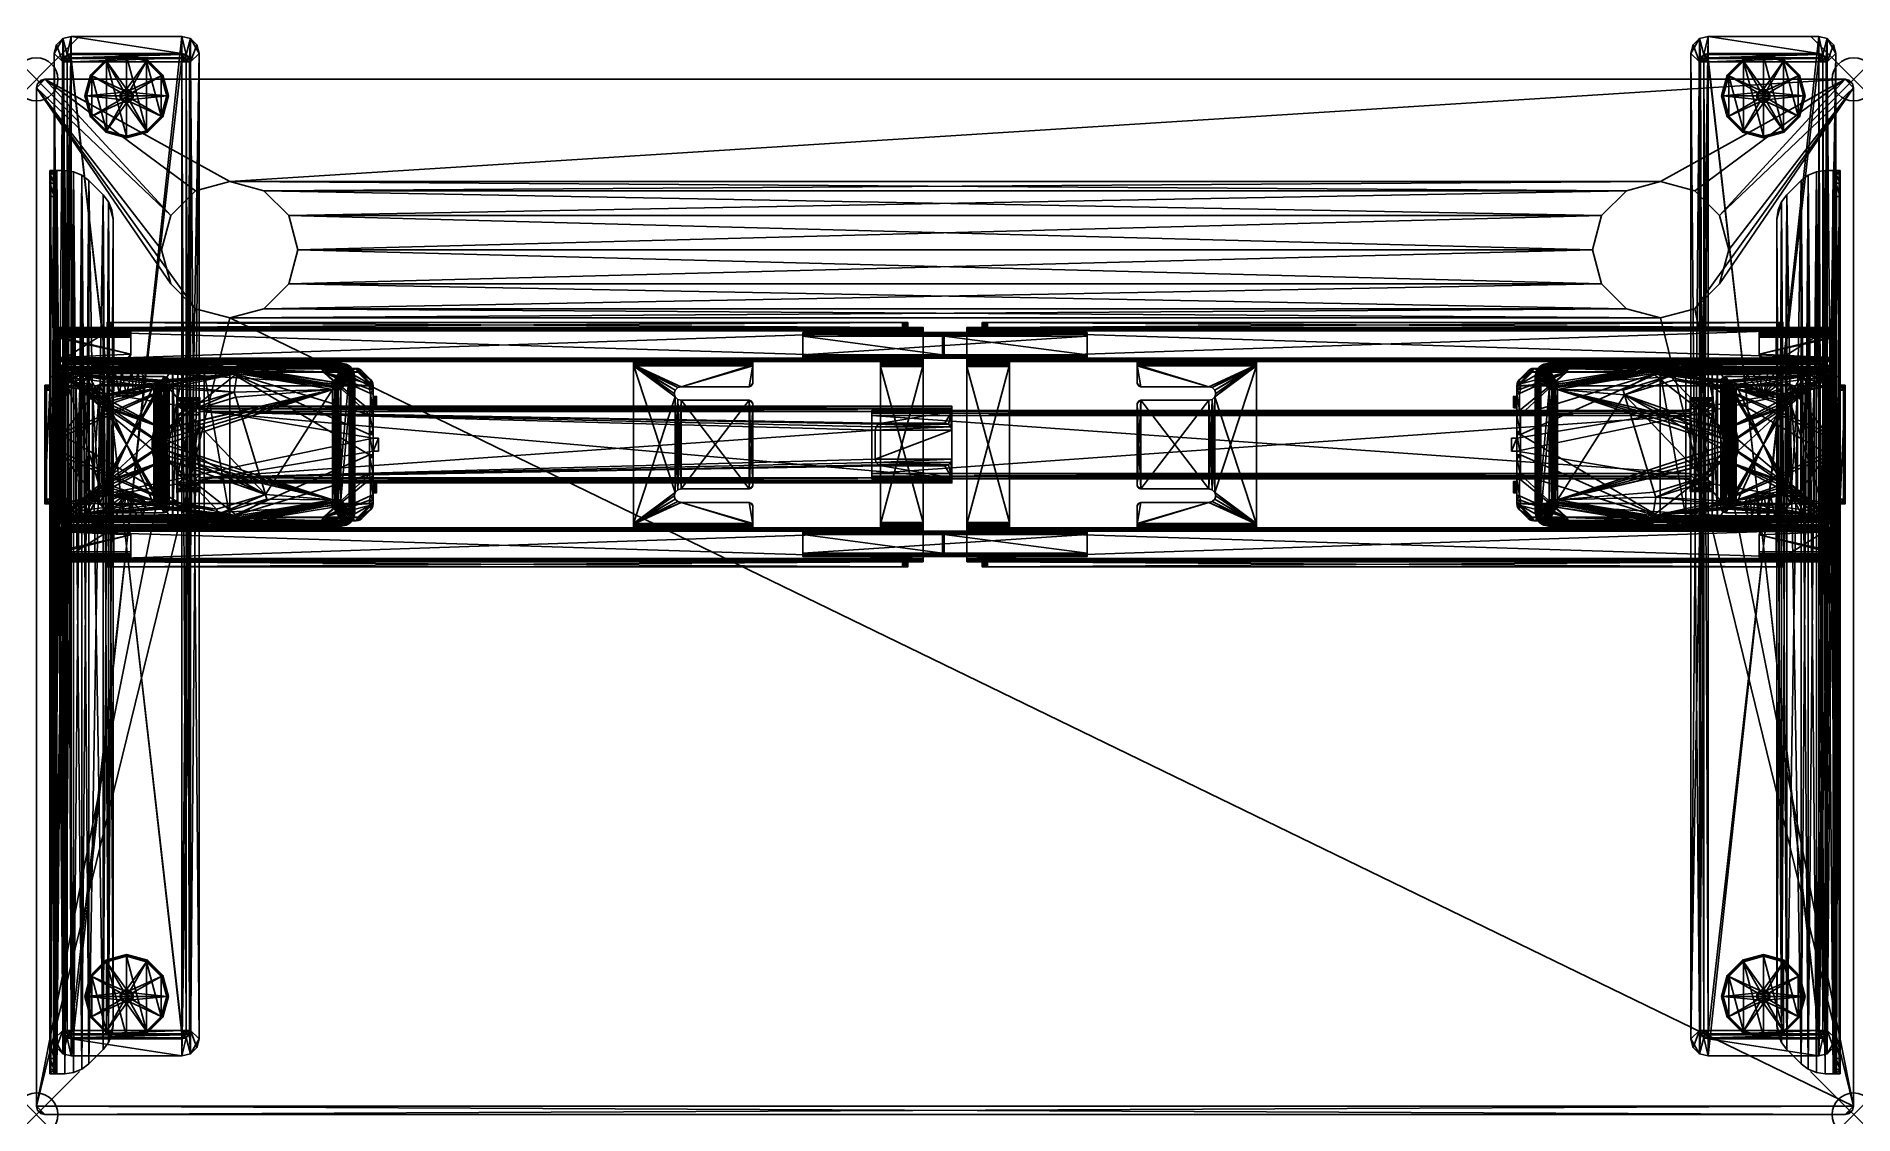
# Model space of a CAD drawing. Extents: x 0 to 42, y -23.9 to 1.
import ezdxf

# ---------------------------------------------------------------- set-up
doc = ezdxf.new("R2010")
doc.units = 0
doc.header["$LTSCALE"] = 2
doc.header["$PDMODE"] = 35
for name, color, linetype in [('AFUTL-3-CNPT', 4, 'Continuous'), ('AFUTL-3-EDLM', 16, 'Continuous'), ('AFUTL-3-FTPT', 4, 'Continuous'), ('AFUTL-3-GDPT', 4, 'Continuous'), ('AFUTL-3-LGPT', 4, 'Continuous'), ('AFUTL-3-MSBK', 19, 'Continuous'), ('AFUTL-3-MSWT', 7, 'Continuous'), ('AFUTL-3-SUPT', 4, 'Continuous'), ('AFUTL-3-TPLM', 15, 'Continuous'), ('AFUTL-P', 2, 'Continuous')]:
    doc.layers.add(name, color=color, linetype=linetype)

msp = doc.modelspace()

# ---------------------------------------------------------------- linework, layer by layer
at = {"layer": 'AFUTL-P'}
for p in [(0, 0), (42, 0), (0, -23.921), (42, -23.921)]:
    msp.add_point(p, dxfattribs=at)

# ---------------------------------------------------------------- meshes
at = {"layer": 'AFUTL-3-CNPT'}
mesh = msp.add_polyface(dxfattribs=at)
corners = [(3.583, -9.523, 12.909), (3.78, -9.523, 12.909), (3.583, -9.523, 16.256), (3.78, -9.523, 16.256), (3.78, -9.129, 12.516), (3.583, -9.129, 12.516), (3.78, -7.751, 12.516), (3.583, -7.751, 12.516), (3.78, -7.751, 16.65), (3.583, -7.751, 16.65), (3.78, -9.129, 16.65), (3.583, -9.129, 16.65), (3.78, -7.358, 12.909), (3.583, -7.358, 12.909), (3.78, -7.358, 16.256), (3.583, -7.358, 16.256), (3.583, -7.555, 12.569), (3.583, -7.411, 12.713), (3.583, -9.326, 12.569), (3.583, -9.47, 12.713), (3.583, -9.326, 16.597), (3.583, -9.47, 16.453), (3.583, -7.555, 16.597), (3.583, -7.411, 16.453), (3.78, -9.326, 16.597), (3.78, -9.47, 16.453), (3.78, -9.47, 12.713), (3.78, -9.326, 12.569), (3.78, -7.555, 12.569), (3.78, -7.411, 12.713), (3.78, -7.411, 16.453), (3.78, -7.555, 16.597)]
mesh.append_faces([[corners[k] for k in face] for face in [(2, 1, 3, 3), (6, 5, 7, 7), (10, 9, 11, 11), (14, 13, 15, 15), (16, 13, 17, 17), (20, 2, 21, 21), (15, 22, 23, 23), (3, 24, 25, 25), (12, 28, 29, 29), (26, 0, 19, 19), (27, 19, 18, 18), (4, 18, 5, 5), (28, 7, 16, 16), (29, 16, 17, 17), (12, 17, 13, 13), (30, 15, 23, 23), (31, 23, 22, 22), (8, 22, 9, 9), (24, 11, 20, 20), (25, 20, 21, 21), (3, 21, 2, 2)]], dxfattribs={"vtx0": -1})
mesh.append_faces([[corners[k] for k in face] for face in [(5, 9, 7, 7), (7, 13, 16, 16), (18, 0, 5, 5), (11, 2, 20, 20), (13, 9, 15, 15), (1, 10, 3, 3), (10, 6, 8, 8)]], dxfattribs={"vtx0": -1, "vtx1": -1})
mesh.append_faces([[corners[k] for k in face] for face in [(7, 9, 13, 13), (5, 0, 11, 11), (1, 4, 10, 10), (8, 6, 12, 12)]], dxfattribs={"vtx0": -1, "vtx1": -1, "vtx3": -1})
mesh.append_faces([[corners[k] for k in face] for face in [(5, 11, 9, 9), (15, 9, 22, 22), (3, 10, 24, 24), (1, 27, 4, 4), (10, 4, 6, 6), (8, 12, 14, 14), (14, 31, 8, 8)]], dxfattribs={"vtx0": -1, "vtx3": -1})
mesh.append_faces([[corners[k] for k in face] for face in [(0, 1, 2, 2), (4, 5, 6, 6), (8, 9, 10, 10), (12, 13, 14, 14), (26, 27, 1, 1), (30, 31, 14, 14), (1, 0, 26, 26), (26, 19, 27, 27), (27, 18, 4, 4), (6, 7, 28, 28), (28, 16, 29, 29), (29, 17, 12, 12), (14, 15, 30, 30), (30, 23, 31, 31), (31, 22, 8, 8), (10, 11, 24, 24), (24, 20, 25, 25), (25, 21, 3, 3)]], dxfattribs={"vtx1": -1})
mesh.append_faces([[corners[k] for k in face] for face in [(0, 2, 11, 11), (6, 28, 12, 12)]], dxfattribs={"vtx1": -1, "vtx3": -1})
mesh.append_faces([[corners[k] for k in face] for face in [(18, 19, 0, 0)]], dxfattribs={"vtx3": -1})
mesh = msp.add_polyface(dxfattribs=at)
corners = [(3.78, -7.57, 13.165), (3.78, -7.614, 13.122), (3.78, -7.555, 13.224), (21.158, -8.775, 12.949), (19.386, -8.775, 12.949), (21.158, -8.106, 12.949), (19.386, -8.106, 12.949), (21.136, -8.027, 12.949), (19.407, -8.027, 12.949), (21.079, -7.969, 12.949), (19.465, -7.969, 12.949), (21, -7.948, 12.949), (19.543, -7.948, 12.949), (19.407, -8.854, 12.949), (21.136, -8.854, 12.949), (19.465, -8.911, 12.949), (21.079, -8.911, 12.949), (19.543, -8.933, 12.949), (21, -8.933, 12.949), (21, -8.933, 13.106), (21.158, -9.208, 13.106), (19.543, -8.933, 13.106), (3.78, -9.208, 13.106), (19.465, -8.911, 13.106), (19.407, -8.854, 13.106), (19.386, -8.775, 13.106), (19.386, -8.106, 13.106), (3.78, -7.673, 13.106), (19.407, -8.027, 13.106), (19.465, -7.969, 13.106), (19.543, -7.948, 13.106), (21.158, -7.673, 13.106), (21, -7.948, 13.106), (21.079, -7.969, 13.106), (21.136, -8.027, 13.106), (21.158, -8.106, 13.106), (21.079, -8.911, 13.106), (21.136, -8.854, 13.106), (21.158, -8.775, 13.106), (21.158, -9.267, 13.122), (21.158, -9.326, 13.224), (21.158, -9.326, 15.941), (21.158, -9.208, 16.059), (21.158, -9.267, 16.043), (21.158, -7.673, 16.059), (21.158, -7.555, 15.941), (21.158, -7.614, 16.043), (21.158, -7.57, 16), (21.158, -7.555, 13.224), (21.158, -7.614, 13.122), (21.158, -7.57, 13.165), (21.158, -9.31, 16), (21.158, -9.31, 13.165), (3.78, -7.673, 16.059), (3.78, -9.208, 16.059), (3.78, -9.326, 13.224), (3.78, -9.326, 15.941), (3.78, -9.267, 13.122), (3.78, -9.31, 13.165), (3.78, -9.31, 16), (3.78, -9.267, 16.043), (3.78, -7.555, 15.941), (3.78, -7.614, 16.043), (3.78, -7.57, 16)]
mesh.append_faces([[corners[k] for k in face] for face in [(11, 10, 12, 12), (17, 16, 18, 18), (34, 31, 35, 35), (20, 37, 38, 38), (46, 45, 47, 47), (55, 57, 58, 58), (61, 62, 63, 63), (49, 27, 1, 1), (50, 1, 0, 0), (48, 0, 2, 2), (2, 45, 48, 48), (47, 61, 63, 63), (46, 63, 62, 62), (44, 62, 53, 53), (53, 42, 44, 44), (43, 54, 60, 60), (51, 60, 59, 59), (41, 59, 56, 56), (56, 40, 41, 41), (52, 55, 58, 58), (39, 58, 57, 57), (20, 57, 22, 22), (21, 18, 19, 19), (4, 26, 6, 6), (12, 32, 11, 11), (36, 18, 16, 16), (37, 16, 14, 14), (38, 14, 3, 3), (34, 5, 7, 7), (33, 7, 9, 9), (32, 9, 11, 11), (29, 12, 10, 10), (28, 10, 8, 8), (26, 8, 6, 6), (24, 4, 13, 13), (23, 13, 15, 15), (21, 15, 17, 17)]], dxfattribs={"vtx0": -1})
mesh.append_faces([[corners[k] for k in face] for face in [(3, 4, 5, 5), (5, 6, 7, 7), (7, 8, 9, 9), (9, 10, 11, 11), (4, 3, 13, 13), (13, 14, 15, 15), (15, 16, 17, 17), (19, 20, 21, 21), (21, 22, 23, 23), (23, 22, 24, 24), (24, 22, 25, 25), (25, 22, 26, 26), (26, 27, 28, 28), (28, 27, 29, 29), (29, 27, 30, 30), (30, 31, 32, 32), (32, 31, 33, 33), (33, 31, 34, 34), (40, 38, 41, 41), (44, 45, 46, 46), (45, 35, 48, 48), (53, 22, 54, 54), (2, 53, 61, 61)]], dxfattribs={"vtx0": -1, "vtx1": -1})
mesh.append_faces([[corners[k] for k in face] for face in [(41, 38, 42, 42), (38, 35, 44, 44), (44, 35, 45, 45), (2, 27, 53, 53), (54, 22, 55, 55)]], dxfattribs={"vtx0": -1, "vtx1": -1, "vtx3": -1})
mesh.append_faces([[corners[k] for k in face] for face in [(5, 4, 6, 6), (7, 6, 8, 8), (9, 8, 10, 10), (13, 3, 14, 14), (15, 14, 16, 16), (21, 20, 22, 22), (26, 22, 27, 27), (30, 27, 31, 31), (20, 36, 37, 37), (40, 20, 38, 38), (41, 42, 43, 43), (38, 5, 35, 35), (48, 35, 31, 31), (48, 31, 49, 49), (2, 1, 27, 27), (53, 27, 22, 22), (54, 55, 56, 56), (56, 60, 54, 54), (61, 53, 62, 62)]], dxfattribs={"vtx0": -1, "vtx3": -1})
mesh.append_faces([[corners[k] for k in face] for face in [(0, 1, 2, 2), (3, 5, 38, 38), (59, 60, 56, 56), (31, 27, 49, 49), (49, 1, 50, 50), (50, 0, 48, 48), (61, 45, 2, 2), (45, 61, 47, 47), (47, 63, 46, 46), (46, 62, 44, 44), (54, 42, 53, 53), (42, 54, 43, 43), (43, 60, 51, 51), (51, 59, 41, 41), (55, 40, 56, 56), (40, 55, 52, 52), (52, 58, 39, 39), (39, 57, 20, 20), (17, 18, 21, 21), (25, 26, 4, 4), (30, 32, 12, 12), (19, 18, 36, 36), (36, 16, 37, 37), (37, 14, 38, 38), (35, 5, 34, 34), (34, 7, 33, 33), (33, 9, 32, 32), (30, 12, 29, 29), (29, 10, 28, 28), (28, 8, 26, 26), (25, 4, 24, 24), (24, 13, 23, 23), (23, 15, 21, 21)]], dxfattribs={"vtx1": -1})
mesh.append_faces([[corners[k] for k in face] for face in [(19, 36, 20, 20), (39, 20, 40, 40), (44, 42, 38, 38), (22, 57, 55, 55)]], dxfattribs={"vtx1": -1, "vtx3": -1})
mesh.append_faces([[corners[k] for k in face] for face in [(49, 50, 48, 48), (43, 51, 41, 41), (40, 52, 39, 39)]], dxfattribs={"vtx3": -1})
mesh = msp.add_polyface(dxfattribs=at)
corners = [(38.417, -7.358, 12.909), (38.22, -7.358, 12.909), (38.417, -7.358, 16.256), (38.22, -7.358, 16.256), (38.22, -7.751, 12.516), (38.417, -7.751, 12.516), (38.22, -9.129, 12.516), (38.417, -9.129, 12.516), (38.22, -9.129, 16.65), (38.417, -9.129, 16.65), (38.22, -7.751, 16.65), (38.417, -7.751, 16.65), (38.22, -9.523, 12.909), (38.417, -9.523, 12.909), (38.22, -9.523, 16.256), (38.417, -9.523, 16.256), (38.417, -9.326, 12.569), (38.417, -9.47, 12.713), (38.417, -7.555, 12.569), (38.417, -7.411, 12.713), (38.417, -7.555, 16.597), (38.417, -7.411, 16.453), (38.417, -9.326, 16.597), (38.417, -9.47, 16.453), (19.307, -9.169, 13.221), (19.307, -9.228, 13.323), (19.307, -9.11, 13.205), (19.307, -9.11, 15.961), (19.307, -7.771, 15.961), (19.307, -9.212, 13.264), (19.307, -9.228, 15.843), (19.307, -9.169, 15.945), (19.307, -9.212, 15.902), (19.307, -7.712, 15.945), (19.307, -7.653, 15.843), (19.307, -7.653, 13.323), (19.307, -7.771, 13.205), (19.307, -7.712, 13.221), (19.307, -7.669, 13.264), (19.307, -7.669, 15.902), (38.22, -9.11, 13.205), (38.22, -9.169, 13.221), (38.22, -9.212, 13.264), (38.22, -9.228, 13.323), (38.22, -9.228, 15.843), (38.22, -9.212, 15.902), (38.22, -9.169, 15.945), (38.22, -9.11, 15.961), (38.22, -7.771, 15.961), (38.22, -7.712, 15.945), (38.22, -7.669, 15.902), (38.22, -7.653, 15.843), (38.22, -7.653, 13.323), (38.22, -7.669, 13.264), (38.22, -7.712, 13.221), (38.22, -7.771, 13.205), (38.22, -7.411, 16.453), (38.22, -7.555, 16.597), (38.22, -7.411, 12.713), (38.22, -7.555, 12.569), (38.22, -9.326, 12.569), (38.22, -9.47, 12.713), (38.22, -9.47, 16.453), (38.22, -9.326, 16.597)]
mesh.append_faces([[corners[k] for k in face] for face in [(2, 1, 3, 3), (6, 5, 7, 7), (10, 9, 11, 11), (14, 13, 15, 15), (16, 13, 17, 17), (20, 2, 21, 21), (15, 22, 23, 23), (31, 30, 32, 32), (37, 35, 38, 38), (24, 40, 41, 41), (29, 41, 42, 42), (25, 42, 43, 43), (43, 30, 25, 25), (32, 44, 45, 45), (31, 45, 46, 46), (27, 46, 47, 47), (47, 28, 27, 27), (33, 48, 49, 49), (39, 49, 50, 50), (34, 50, 51, 51), (51, 35, 34, 34), (38, 52, 53, 53), (37, 53, 54, 54), (36, 54, 55, 55), (55, 26, 36, 36), (58, 0, 19, 19), (59, 19, 18, 18), (4, 18, 5, 5), (60, 7, 16, 16), (61, 16, 17, 17), (12, 17, 13, 13), (62, 15, 23, 23), (63, 23, 22, 22), (8, 22, 9, 9), (57, 11, 20, 20), (56, 20, 21, 21), (3, 21, 2, 2)]], dxfattribs={"vtx0": -1})
mesh.append_faces([[corners[k] for k in face] for face in [(5, 9, 7, 7), (7, 13, 16, 16), (18, 0, 5, 5), (11, 2, 20, 20), (13, 9, 15, 15), (24, 25, 26, 26), (27, 30, 31, 31), (33, 34, 28, 28), (36, 35, 37, 37), (1, 51, 3, 3), (3, 50, 56, 56), (56, 50, 57, 57), (57, 49, 10, 10), (58, 53, 1, 1), (53, 59, 54, 54), (54, 4, 55, 55), (55, 6, 40, 40), (40, 6, 41, 41), (41, 60, 42, 42), (14, 44, 12, 12), (44, 14, 45, 45), (45, 63, 46, 46), (46, 8, 47, 47)]], dxfattribs={"vtx0": -1, "vtx1": -1})
mesh.append_faces([[corners[k] for k in face] for face in [(7, 9, 13, 13), (5, 0, 11, 11), (26, 25, 27, 27), (28, 35, 36, 36)]], dxfattribs={"vtx0": -1, "vtx1": -1, "vtx3": -1})
mesh.append_faces([[corners[k] for k in face] for face in [(5, 11, 9, 9), (15, 9, 22, 22), (26, 27, 28, 28), (28, 34, 35, 35), (3, 51, 50, 50), (57, 50, 49, 49), (10, 49, 48, 48), (10, 48, 47, 47), (1, 53, 52, 52), (1, 52, 51, 51), (54, 59, 4, 4), (55, 4, 6, 6), (41, 6, 60, 60), (42, 60, 61, 61), (42, 61, 12, 12), (12, 44, 43, 43), (12, 43, 42, 42), (45, 14, 62, 62), (45, 62, 63, 63), (46, 63, 8, 8), (47, 8, 10, 10)]], dxfattribs={"vtx0": -1, "vtx3": -1})
mesh.append_faces([[corners[k] for k in face] for face in [(0, 1, 2, 2), (4, 5, 6, 6), (8, 9, 10, 10), (12, 13, 14, 14), (26, 40, 24, 24), (24, 41, 29, 29), (29, 42, 25, 25), (44, 30, 43, 43), (30, 44, 32, 32), (32, 45, 31, 31), (31, 46, 27, 27), (48, 28, 47, 47), (28, 48, 33, 33), (33, 49, 39, 39), (39, 50, 34, 34), (52, 35, 51, 51), (35, 52, 38, 38), (38, 53, 37, 37), (37, 54, 36, 36), (40, 26, 55, 55), (1, 0, 58, 58), (58, 19, 59, 59), (59, 18, 4, 4), (6, 7, 60, 60), (60, 16, 61, 61), (61, 17, 12, 12), (14, 15, 62, 62), (62, 23, 63, 63), (63, 22, 8, 8), (10, 11, 57, 57), (57, 20, 56, 56), (56, 21, 3, 3)]], dxfattribs={"vtx1": -1})
mesh.append_faces([[corners[k] for k in face] for face in [(0, 2, 11, 11), (25, 30, 27, 27), (36, 26, 28, 28), (58, 59, 53, 53)]], dxfattribs={"vtx1": -1, "vtx3": -1})
mesh.append_faces([[corners[k] for k in face] for face in [(18, 19, 0, 0), (24, 29, 25, 25), (33, 39, 34, 34)]], dxfattribs={"vtx3": -1})
at = {"layer": 'AFUTL-3-EDLM'}
mesh = msp.add_polyface(dxfattribs=at)
corners = [(0, -23.724, 28.839), (0, -23.724, 27.855), (0.026, -23.823, 28.839), (0.026, -23.823, 27.855), (0.098, -23.895, 28.839), (0.098, -23.895, 27.855), (41.803, -23.921, 28.839), (41.803, -23.921, 27.855), (41.902, -23.895, 28.839), (41.902, -23.895, 27.855), (41.974, -23.823, 28.839), (41.974, -23.823, 27.855), (42, -0.197, 28.839), (42, -0.197, 27.855), (41.974, -0.098, 28.839), (41.974, -0.098, 27.855), (41.902, -0.026, 28.839), (41.902, -0.026, 27.855), (41.803, 0, 27.855), (0.197, 0, 27.855), (41.803, 0, 28.839), (0.197, 0, 28.839), (42, -23.724, 27.855), (42, -23.724, 28.839), (0.197, -23.921, 27.855), (0.197, -23.921, 28.839), (0, -0.197, 27.855), (0, -0.197, 28.839), (0.098, -0.026, 28.839), (0.098, -0.026, 27.855), (0.026, -0.098, 28.839), (0.026, -0.098, 27.855)]
mesh.append_faces([[corners[k] for k in face] for face in [(2, 1, 3, 3), (4, 3, 5, 5), (8, 7, 9, 9), (10, 9, 11, 11), (14, 13, 15, 15), (16, 15, 17, 17), (20, 19, 21, 21), (20, 17, 18, 18), (23, 13, 12, 12), (23, 11, 22, 22), (25, 7, 6, 6), (25, 5, 24, 24), (27, 1, 0, 0), (28, 19, 29, 29), (30, 29, 31, 31), (27, 31, 26, 26)]], dxfattribs={"vtx0": -1})
mesh.append_faces([[corners[k] for k in face] for face in [(0, 1, 2, 2), (2, 3, 4, 4), (6, 7, 8, 8), (8, 9, 10, 10), (12, 13, 14, 14), (14, 15, 16, 16), (18, 19, 20, 20), (16, 17, 20, 20), (22, 13, 23, 23), (10, 11, 23, 23), (24, 7, 25, 25), (4, 5, 25, 25), (26, 1, 27, 27), (21, 19, 28, 28), (28, 29, 30, 30), (30, 31, 27, 27)]], dxfattribs={"vtx1": -1})
at = {"layer": 'AFUTL-3-FTPT'}
mesh = msp.add_polyface(dxfattribs=at)
corners = [(0.807, 0.993, 1.079), (0.807, -22.566, 1.079), (3.366, 0.993, 1.079), (3.366, -22.566, 1.079), (3.563, 0.94, 1.079), (3.76, 0.599, 1.079), (3.707, 0.796, 1.079), (0.61, 0.94, 1.079), (0.413, -22.173, 1.079), (0.61, -22.514, 1.079), (0.466, 0.796, 1.079), (0.413, 0.599, 1.079), (0.466, -22.37, 1.079), (3.563, -22.514, 1.079), (3.76, -22.173, 1.079), (3.707, -22.37, 1.079), (0.807, -22.566, 0.961), (0.61, -22.514, 0.961), (0.466, -22.37, 0.961), (0.413, -22.173, 0.961), (3.366, -22.566, 0.961), (3.563, -22.514, 0.961), (3.707, -22.37, 0.961), (3.76, -22.173, 0.961), (3.76, 0.599, 0.961), (3.707, 0.796, 0.961), (3.563, 0.94, 0.961), (3.366, 0.993, 0.961), (0.807, 0.993, 0.961), (0.413, 0.599, 0.961), (0.466, 0.796, 0.961), (0.61, 0.94, 0.961), (0.807, -22.173, 0.488), (0.807, -22.173, 0.961), (0.709, -22.146, 0.488), (0.709, -22.146, 0.961), (0.637, -22.074, 0.488), (0.637, -22.074, 0.961), (0.61, -21.976, 0.488), (0.61, -21.976, 0.961), (0.61, 0.402, 0.488), (0.61, 0.402, 0.961), (0.637, 0.5, 0.488), (0.637, 0.5, 0.961), (0.709, 0.573, 0.488), (0.709, 0.573, 0.961), (0.807, 0.599, 0.488), (0.807, 0.599, 0.961), (3.366, 0.599, 0.488), (3.366, 0.599, 0.961), (3.465, 0.573, 0.488), (3.465, 0.573, 0.961), (3.537, 0.5, 0.488), (3.537, 0.5, 0.961), (3.563, 0.402, 0.488), (3.563, 0.402, 0.961), (3.563, -21.976, 0.488), (3.563, -21.976, 0.961), (3.537, -22.074, 0.488), (3.537, -22.074, 0.961), (3.465, -22.146, 0.488), (3.465, -22.146, 0.961), (3.366, -22.173, 0.488), (3.366, -22.173, 0.961), (0.807, 0.573, 0.39), (0.722, 0.55, 0.39), (0.659, 0.487, 0.39), (0.637, 0.402, 0.39), (0.722, 0.451, 0.318), (0.709, 0.402, 0.318), (0.807, 0.402, 0.291), (0.807, 0.5, 0.318), (0.758, 0.487, 0.318), (0.807, -22.146, 0.39), (0.722, -22.124, 0.39), (0.659, -22.061, 0.39), (0.637, -21.976, 0.39), (0.709, -21.976, 0.318), (0.722, -22.025, 0.318), (0.758, -22.061, 0.318), (0.807, -22.074, 0.318), (0.807, -21.976, 0.291), (3.366, 0.573, 0.39), (3.451, 0.55, 0.39), (3.514, 0.487, 0.39), (3.537, 0.402, 0.39), (3.465, 0.402, 0.318), (3.451, 0.451, 0.318), (3.415, 0.487, 0.318), (3.366, 0.5, 0.318), (3.366, 0.402, 0.291), (3.366, -22.146, 0.39), (3.451, -22.124, 0.39), (3.514, -22.061, 0.39), (3.537, -21.976, 0.39), (3.451, -22.025, 0.318), (3.465, -21.976, 0.318), (3.366, -21.976, 0.291), (3.366, -22.074, 0.318), (3.415, -22.061, 0.318)]
mesh.append_faces([[corners[k] for k in face] for face in [(69, 68, 70, 70), (71, 70, 72, 72), (72, 70, 68, 68), (80, 79, 81, 81), (77, 81, 78, 78), (78, 81, 79, 79), (89, 88, 90, 90), (86, 90, 87, 87), (87, 90, 88, 88), (96, 95, 97, 97), (98, 97, 99, 99), (99, 97, 95, 95)]])
mesh.append_faces([[corners[k] for k in face] for face in [(4, 5, 6, 6), (14, 13, 15, 15), (17, 1, 9, 9), (18, 9, 12, 12), (19, 12, 8, 8), (1, 20, 3, 3), (13, 20, 21, 21), (15, 21, 22, 22), (14, 22, 23, 23), (14, 24, 5, 5), (6, 24, 25, 25), (4, 25, 26, 26), (2, 26, 27, 27), (2, 28, 0, 0), (30, 11, 10, 10), (31, 10, 7, 7), (28, 7, 0, 0), (19, 11, 29, 29), (34, 33, 35, 35), (36, 35, 37, 37), (38, 37, 39, 39), (42, 41, 43, 43), (44, 43, 45, 45), (46, 45, 47, 47), (50, 49, 51, 51), (52, 51, 53, 53), (54, 53, 55, 55), (58, 57, 59, 59), (60, 59, 61, 61), (62, 61, 63, 63), (49, 46, 47, 47), (44, 64, 65, 65), (42, 65, 66, 66), (40, 66, 67, 67), (67, 68, 69, 69), (65, 71, 72, 72), (66, 72, 68, 68), (41, 38, 39, 39), (33, 62, 63, 63), (74, 32, 34, 34), (75, 34, 36, 36), (76, 36, 38, 38), (75, 77, 78, 78), (74, 78, 79, 79), (73, 79, 80, 80), (83, 48, 50, 50), (84, 50, 52, 52), (85, 52, 54, 54), (84, 86, 87, 87), (83, 87, 88, 88), (82, 88, 89, 89), (60, 91, 92, 92), (58, 92, 93, 93), (56, 93, 94, 94), (94, 95, 96, 96), (92, 98, 99, 99), (93, 99, 95, 95), (54, 57, 56, 56), (64, 48, 82, 82), (71, 82, 89, 89), (70, 89, 90, 90), (69, 81, 77, 77), (67, 77, 76, 76), (40, 76, 38, 38), (91, 32, 73, 73), (98, 73, 80, 80), (97, 80, 81, 81), (85, 56, 94, 94), (86, 94, 96, 96), (90, 96, 97, 97), (70, 97, 81, 81)]], dxfattribs={"vtx0": -1})
mesh.append_faces([[corners[k] for k in face] for face in [(0, 1, 2, 2), (2, 3, 4, 4), (7, 8, 0, 0), (5, 13, 14, 14), (39, 29, 41, 41), (28, 45, 31, 31), (27, 49, 28, 28), (49, 27, 51, 51), (51, 26, 53, 53), (53, 26, 55, 55), (55, 23, 57, 57), (20, 61, 21, 21), (16, 33, 20, 20), (33, 16, 35, 35), (35, 17, 37, 37), (37, 17, 39, 39)]], dxfattribs={"vtx0": -1, "vtx1": -1})
mesh.append_faces([[corners[k] for k in face] for face in [(4, 3, 5, 5), (0, 8, 9, 9)]], dxfattribs={"vtx0": -1, "vtx1": -1, "vtx3": -1})
mesh.append_faces([[corners[k] for k in face] for face in [(2, 1, 3, 3), (0, 9, 1, 1), (7, 11, 8, 8), (39, 19, 29, 29), (41, 29, 30, 30), (41, 30, 31, 31), (31, 45, 43, 43), (31, 43, 41, 41), (28, 49, 47, 47), (28, 47, 45, 45), (51, 27, 26, 26), (55, 26, 25, 25), (55, 25, 24, 24), (57, 23, 22, 22), (57, 22, 21, 21), (21, 61, 59, 59), (21, 59, 57, 57), (20, 33, 63, 63), (20, 63, 61, 61), (35, 16, 17, 17), (39, 17, 18, 18)]], dxfattribs={"vtx0": -1, "vtx3": -1})
mesh.append_faces([[corners[k] for k in face] for face in [(10, 11, 7, 7), (16, 1, 17, 17), (17, 9, 18, 18), (18, 12, 19, 19), (16, 20, 1, 1), (3, 20, 13, 13), (13, 21, 15, 15), (15, 22, 14, 14), (23, 24, 14, 14), (5, 24, 6, 6), (6, 25, 4, 4), (4, 26, 2, 2), (27, 28, 2, 2), (29, 11, 30, 30), (30, 10, 31, 31), (31, 7, 28, 28), (8, 11, 19, 19), (32, 33, 34, 34), (34, 35, 36, 36), (36, 37, 38, 38), (40, 41, 42, 42), (42, 43, 44, 44), (44, 45, 46, 46), (48, 49, 50, 50), (50, 51, 52, 52), (52, 53, 54, 54), (56, 57, 58, 58), (58, 59, 60, 60), (60, 61, 62, 62), (48, 46, 49, 49), (46, 64, 44, 44), (44, 65, 42, 42), (42, 66, 40, 40), (64, 71, 65, 65), (65, 72, 66, 66), (40, 38, 41, 41), (32, 62, 33, 33), (73, 32, 74, 74), (74, 34, 75, 75), (75, 36, 76, 76), (76, 77, 75, 75), (75, 78, 74, 74), (74, 79, 73, 73), (82, 48, 83, 83), (83, 50, 84, 84), (84, 52, 85, 85), (85, 86, 84, 84), (84, 87, 83, 83), (83, 88, 82, 82), (62, 91, 60, 60), (60, 92, 58, 58), (58, 93, 56, 56), (91, 98, 92, 92), (92, 99, 93, 93), (55, 57, 54, 54), (46, 48, 64, 64), (64, 82, 71, 71), (71, 89, 70, 70), (70, 81, 69, 69), (69, 77, 67, 67), (67, 76, 40, 40), (62, 32, 91, 91), (91, 73, 98, 98), (98, 80, 97, 97), (54, 56, 85, 85), (85, 94, 86, 86), (86, 96, 90, 90), (90, 97, 70, 70)]], dxfattribs={"vtx1": -1})
mesh.append_faces([[corners[k] for k in face] for face in [(3, 13, 5, 5), (18, 19, 39, 39), (24, 23, 55, 55)]], dxfattribs={"vtx1": -1, "vtx3": -1})
mesh.append_faces([[corners[k] for k in face] for face in [(8, 12, 9, 9), (67, 66, 68, 68), (94, 93, 95, 95)]], dxfattribs={"vtx3": -1})
mesh = msp.add_polyface(dxfattribs=at)
corners = [(38.634, 0.993, 1.079), (38.634, -22.566, 1.079), (41.193, 0.993, 1.079), (41.193, -22.566, 1.079), (41.39, 0.94, 1.079), (41.587, 0.599, 1.079), (41.534, 0.796, 1.079), (38.437, 0.94, 1.079), (38.24, -22.173, 1.079), (38.437, -22.514, 1.079), (38.293, 0.796, 1.079), (38.24, 0.599, 1.079), (38.293, -22.37, 1.079), (41.39, -22.514, 1.079), (41.587, -22.173, 1.079), (41.534, -22.37, 1.079), (38.634, -22.566, 0.961), (38.437, -22.514, 0.961), (38.293, -22.37, 0.961), (38.24, -22.173, 0.961), (41.193, -22.566, 0.961), (41.39, -22.514, 0.961), (41.534, -22.37, 0.961), (41.587, -22.173, 0.961), (41.587, 0.599, 0.961), (41.534, 0.796, 0.961), (41.39, 0.94, 0.961), (41.193, 0.993, 0.961), (38.634, 0.993, 0.961), (38.24, 0.599, 0.961), (38.293, 0.796, 0.961), (38.437, 0.94, 0.961), (38.634, -22.173, 0.488), (38.634, -22.173, 0.961), (38.535, -22.146, 0.488), (38.535, -22.146, 0.961), (38.463, -22.074, 0.488), (38.463, -22.074, 0.961), (38.437, -21.976, 0.488), (38.437, -21.976, 0.961), (38.437, 0.402, 0.488), (38.437, 0.402, 0.961), (38.463, 0.5, 0.488), (38.463, 0.5, 0.961), (38.535, 0.573, 0.488), (38.535, 0.573, 0.961), (38.634, 0.599, 0.488), (38.634, 0.599, 0.961), (41.193, 0.599, 0.488), (41.193, 0.599, 0.961), (41.291, 0.573, 0.488), (41.291, 0.573, 0.961), (41.363, 0.5, 0.488), (41.363, 0.5, 0.961), (41.39, 0.402, 0.488), (41.39, 0.402, 0.961), (41.39, -21.976, 0.488), (41.39, -21.976, 0.961), (41.363, -22.074, 0.488), (41.363, -22.074, 0.961), (41.291, -22.146, 0.488), (41.291, -22.146, 0.961), (41.193, -22.173, 0.488), (41.193, -22.173, 0.961), (38.634, 0.573, 0.39), (38.549, 0.55, 0.39), (38.486, 0.487, 0.39), (38.463, 0.402, 0.39), (38.549, 0.451, 0.318), (38.535, 0.402, 0.318), (38.634, 0.402, 0.291), (38.634, 0.5, 0.318), (38.585, 0.487, 0.318), (38.634, -22.146, 0.39), (38.549, -22.124, 0.39), (38.486, -22.061, 0.39), (38.463, -21.976, 0.39), (38.535, -21.976, 0.318), (38.549, -22.025, 0.318), (38.585, -22.061, 0.318), (38.634, -22.074, 0.318), (38.634, -21.976, 0.291), (41.193, 0.573, 0.39), (41.278, 0.55, 0.39), (41.341, 0.487, 0.39), (41.363, 0.402, 0.39), (41.291, 0.402, 0.318), (41.278, 0.451, 0.318), (41.242, 0.487, 0.318), (41.193, 0.5, 0.318), (41.193, 0.402, 0.291), (41.193, -22.146, 0.39), (41.278, -22.124, 0.39), (41.341, -22.061, 0.39), (41.363, -21.976, 0.39), (41.278, -22.025, 0.318), (41.291, -21.976, 0.318), (41.193, -21.976, 0.291), (41.193, -22.074, 0.318), (41.242, -22.061, 0.318)]
mesh.append_faces([[corners[k] for k in face] for face in [(69, 68, 70, 70), (71, 70, 72, 72), (72, 70, 68, 68), (80, 79, 81, 81), (77, 81, 78, 78), (78, 81, 79, 79), (89, 88, 90, 90), (86, 90, 87, 87), (87, 90, 88, 88), (96, 95, 97, 97), (98, 97, 99, 99), (99, 97, 95, 95)]])
mesh.append_faces([[corners[k] for k in face] for face in [(4, 5, 6, 6), (14, 13, 15, 15), (17, 1, 9, 9), (18, 9, 12, 12), (19, 12, 8, 8), (1, 20, 3, 3), (13, 20, 21, 21), (15, 21, 22, 22), (14, 22, 23, 23), (14, 24, 5, 5), (6, 24, 25, 25), (4, 25, 26, 26), (2, 26, 27, 27), (2, 28, 0, 0), (30, 11, 10, 10), (31, 10, 7, 7), (28, 7, 0, 0), (19, 11, 29, 29), (34, 33, 35, 35), (36, 35, 37, 37), (38, 37, 39, 39), (42, 41, 43, 43), (44, 43, 45, 45), (46, 45, 47, 47), (50, 49, 51, 51), (52, 51, 53, 53), (54, 53, 55, 55), (58, 57, 59, 59), (60, 59, 61, 61), (62, 61, 63, 63), (49, 46, 47, 47), (44, 64, 65, 65), (42, 65, 66, 66), (40, 66, 67, 67), (67, 68, 69, 69), (65, 71, 72, 72), (66, 72, 68, 68), (41, 38, 39, 39), (33, 62, 63, 63), (74, 32, 34, 34), (75, 34, 36, 36), (76, 36, 38, 38), (75, 77, 78, 78), (74, 78, 79, 79), (73, 79, 80, 80), (83, 48, 50, 50), (84, 50, 52, 52), (85, 52, 54, 54), (84, 86, 87, 87), (83, 87, 88, 88), (82, 88, 89, 89), (60, 91, 92, 92), (58, 92, 93, 93), (56, 93, 94, 94), (94, 95, 96, 96), (92, 98, 99, 99), (93, 99, 95, 95), (54, 57, 56, 56), (64, 48, 82, 82), (71, 82, 89, 89), (70, 89, 90, 90), (69, 81, 77, 77), (67, 77, 76, 76), (40, 76, 38, 38), (91, 32, 73, 73), (98, 73, 80, 80), (97, 80, 81, 81), (85, 56, 94, 94), (86, 94, 96, 96), (90, 96, 97, 97), (70, 97, 81, 81)]], dxfattribs={"vtx0": -1})
mesh.append_faces([[corners[k] for k in face] for face in [(0, 1, 2, 2), (2, 3, 4, 4), (7, 8, 0, 0), (5, 13, 14, 14), (39, 29, 41, 41), (28, 45, 31, 31), (27, 49, 28, 28), (49, 27, 51, 51), (51, 26, 53, 53), (53, 26, 55, 55), (55, 23, 57, 57), (20, 61, 21, 21), (16, 33, 20, 20), (33, 16, 35, 35), (35, 17, 37, 37), (37, 17, 39, 39)]], dxfattribs={"vtx0": -1, "vtx1": -1})
mesh.append_faces([[corners[k] for k in face] for face in [(4, 3, 5, 5), (0, 8, 9, 9)]], dxfattribs={"vtx0": -1, "vtx1": -1, "vtx3": -1})
mesh.append_faces([[corners[k] for k in face] for face in [(2, 1, 3, 3), (0, 9, 1, 1), (7, 11, 8, 8), (39, 19, 29, 29), (41, 29, 30, 30), (41, 30, 31, 31), (31, 45, 43, 43), (31, 43, 41, 41), (28, 49, 47, 47), (28, 47, 45, 45), (51, 27, 26, 26), (55, 26, 25, 25), (55, 25, 24, 24), (57, 23, 22, 22), (57, 22, 21, 21), (21, 61, 59, 59), (21, 59, 57, 57), (20, 33, 63, 63), (20, 63, 61, 61), (35, 16, 17, 17), (39, 17, 18, 18)]], dxfattribs={"vtx0": -1, "vtx3": -1})
mesh.append_faces([[corners[k] for k in face] for face in [(10, 11, 7, 7), (16, 1, 17, 17), (17, 9, 18, 18), (18, 12, 19, 19), (16, 20, 1, 1), (3, 20, 13, 13), (13, 21, 15, 15), (15, 22, 14, 14), (23, 24, 14, 14), (5, 24, 6, 6), (6, 25, 4, 4), (4, 26, 2, 2), (27, 28, 2, 2), (29, 11, 30, 30), (30, 10, 31, 31), (31, 7, 28, 28), (8, 11, 19, 19), (32, 33, 34, 34), (34, 35, 36, 36), (36, 37, 38, 38), (40, 41, 42, 42), (42, 43, 44, 44), (44, 45, 46, 46), (48, 49, 50, 50), (50, 51, 52, 52), (52, 53, 54, 54), (56, 57, 58, 58), (58, 59, 60, 60), (60, 61, 62, 62), (48, 46, 49, 49), (46, 64, 44, 44), (44, 65, 42, 42), (42, 66, 40, 40), (64, 71, 65, 65), (65, 72, 66, 66), (40, 38, 41, 41), (32, 62, 33, 33), (73, 32, 74, 74), (74, 34, 75, 75), (75, 36, 76, 76), (76, 77, 75, 75), (75, 78, 74, 74), (74, 79, 73, 73), (82, 48, 83, 83), (83, 50, 84, 84), (84, 52, 85, 85), (85, 86, 84, 84), (84, 87, 83, 83), (83, 88, 82, 82), (62, 91, 60, 60), (60, 92, 58, 58), (58, 93, 56, 56), (91, 98, 92, 92), (92, 99, 93, 93), (55, 57, 54, 54), (46, 48, 64, 64), (64, 82, 71, 71), (71, 89, 70, 70), (70, 81, 69, 69), (69, 77, 67, 67), (67, 76, 40, 40), (62, 32, 91, 91), (91, 73, 98, 98), (98, 80, 97, 97), (54, 56, 85, 85), (85, 94, 86, 86), (86, 96, 90, 90), (90, 97, 70, 70)]], dxfattribs={"vtx1": -1})
mesh.append_faces([[corners[k] for k in face] for face in [(3, 13, 5, 5), (18, 19, 39, 39), (24, 23, 55, 55)]], dxfattribs={"vtx1": -1, "vtx3": -1})
mesh.append_faces([[corners[k] for k in face] for face in [(8, 12, 9, 9), (67, 66, 68, 68), (94, 93, 95, 95)]], dxfattribs={"vtx3": -1})
mesh = msp.add_polyface(dxfattribs=at)
corners = [(3.366, 0.481, 0.961), (3.366, -22.055, 0.961), (0.807, 0.481, 0.961), (0.807, -22.055, 0.961), (0.807, 0.481, 0.488), (0.807, -22.055, 0.488), (3.366, 0.481, 0.488), (3.366, -22.055, 0.488)]
mesh.append_faces([[corners[k] for k in face] for face in [(2, 1, 3, 3), (4, 3, 5, 5), (6, 5, 7, 7), (1, 6, 7, 7), (1, 5, 3, 3), (6, 2, 4, 4)]], dxfattribs={"vtx0": -1})
mesh.append_faces([[corners[k] for k in face] for face in [(0, 1, 2, 2), (2, 3, 4, 4), (4, 5, 6, 6), (0, 6, 1, 1), (7, 5, 1, 1), (0, 2, 6, 6)]], dxfattribs={"vtx1": -1})
mesh = msp.add_polyface(dxfattribs=at)
corners = [(41.193, 0.481, 0.961), (41.193, -22.055, 0.961), (38.634, 0.481, 0.961), (38.634, -22.055, 0.961), (38.634, 0.481, 0.488), (38.634, -22.055, 0.488), (41.193, 0.481, 0.488), (41.193, -22.055, 0.488)]
mesh.append_faces([[corners[k] for k in face] for face in [(2, 1, 3, 3), (4, 3, 5, 5), (6, 5, 7, 7), (1, 6, 7, 7), (1, 5, 3, 3), (6, 2, 4, 4)]], dxfattribs={"vtx0": -1})
mesh.append_faces([[corners[k] for k in face] for face in [(0, 1, 2, 2), (2, 3, 4, 4), (4, 5, 6, 6), (0, 6, 1, 1), (7, 5, 1, 1), (0, 2, 6, 6)]], dxfattribs={"vtx1": -1})
at = {"layer": 'AFUTL-3-GDPT'}
mesh = msp.add_polyface(dxfattribs=at)
corners = [(1.122, -0.385, 0.252), (1.127, -0.385, 0.272), (1.251, 0.097, 0.252), (1.256, 0.094, 0.272), (1.604, 0.45, 0.252), (1.607, 0.445, 0.272), (1.624, 0.416, 0.291), (1.614, 0.433, 0.286), (1.285, 0.077, 0.291), (1.268, 0.087, 0.286), (1.161, -0.385, 0.291), (1.142, -0.385, 0.286), (1.604, 0.45, 0.039), (1.607, 0.445, 0.02), (1.251, 0.097, 0.039), (1.256, 0.094, 0.02), (1.122, -0.385, 0.039), (1.127, -0.385, 0.02), (1.161, -0.385), (1.142, -0.385, 0.005), (1.285, 0.077), (1.268, 0.087, 0.005), (1.624, 0.416), (1.614, 0.433, 0.005), (2.087, 0.579, 0.039), (1.624, -1.187), (2.008, -0.249, 0.291), (1.95, -0.307, 0.291)]
mesh.append_faces([[corners[k] for k in face] for face in [(2, 1, 3, 3), (4, 3, 5, 5), (8, 7, 9, 9), (10, 9, 11, 11), (3, 11, 9, 9), (5, 9, 7, 7), (14, 13, 15, 15), (16, 15, 17, 17), (20, 19, 21, 21), (22, 21, 23, 23), (15, 23, 21, 21), (17, 21, 19, 19), (4, 24, 12, 12), (2, 12, 14, 14), (0, 14, 16, 16)]], dxfattribs={"vtx0": -1})
mesh.append_faces([[corners[k] for k in face] for face in [(22, 25, 20, 20)]], dxfattribs={"vtx0": -1, "vtx1": -1})
mesh.append_faces([[corners[k] for k in face] for face in [(26, 6, 8, 8), (27, 8, 10, 10)]], dxfattribs={"vtx0": -1, "vtx3": -1})
mesh.append_faces([[corners[k] for k in face] for face in [(0, 1, 2, 2), (2, 3, 4, 4), (6, 7, 8, 8), (8, 9, 10, 10), (1, 11, 3, 3), (3, 9, 5, 5), (12, 13, 14, 14), (14, 15, 16, 16), (18, 19, 20, 20), (20, 21, 22, 22), (13, 23, 15, 15), (15, 21, 17, 17), (4, 12, 2, 2), (2, 14, 0, 0)]], dxfattribs={"vtx1": -1})
mesh = msp.add_polyface(dxfattribs=at)
corners = [(1.604, 0.45, 0.252), (1.607, 0.445, 0.272), (2.087, 0.579, 0.252), (2.087, 0.574, 0.272), (2.087, 0.54, 0.291), (2.087, 0.56, 0.286), (1.624, 0.416, 0.291), (1.614, 0.433, 0.286), (2.087, 0.579, 0.039), (2.087, 0.574, 0.02), (1.604, 0.45, 0.039), (1.607, 0.445, 0.02), (1.624, 0.416), (1.614, 0.433, 0.005), (2.087, 0.54), (2.087, 0.56, 0.005), (2.087, -1.311), (2.087, -0.267, 0.882), (2.087, -0.228, 0.843), (2.028, -0.283, 0.882), (2.008, -0.249, 0.843), (1.984, -0.326, 0.882), (1.95, -0.307, 0.843), (1.969, -0.385, 0.882), (1.929, -0.385, 0.843), (2.087, -0.228, 0.291), (2.008, -0.249, 0.291), (1.95, -0.307, 0.291), (1.929, -0.385, 0.291), (1.285, 0.077, 0.291), (1.161, -0.385, 0.291), (2.146, -0.283, 0.882), (2.189, -0.326, 0.882), (2.205, -0.385, 0.882)]
mesh.append_faces([[corners[k] for k in face] for face in [(2, 1, 3, 3), (6, 5, 7, 7), (3, 7, 5, 5), (10, 9, 11, 11), (14, 13, 15, 15), (11, 15, 13, 13), (19, 18, 20, 20), (21, 20, 22, 22), (23, 22, 24, 24), (20, 25, 26, 26), (22, 26, 27, 27), (24, 27, 28, 28)]], dxfattribs={"vtx0": -1})
mesh.append_faces([[corners[k] for k in face] for face in [(14, 16, 12, 12), (25, 6, 26, 26), (26, 29, 27, 27), (27, 30, 28, 28)]], dxfattribs={"vtx0": -1, "vtx1": -1})
mesh.append_faces([[corners[k] for k in face] for face in [(25, 4, 6, 6), (32, 19, 21, 21), (33, 21, 23, 23)]], dxfattribs={"vtx0": -1, "vtx3": -1})
mesh.append_faces([[corners[k] for k in face] for face in [(0, 1, 2, 2), (4, 5, 6, 6), (1, 7, 3, 3), (8, 9, 10, 10), (12, 13, 14, 14), (9, 15, 11, 11), (2, 8, 0, 0), (17, 18, 19, 19), (19, 20, 21, 21), (21, 22, 23, 23), (18, 25, 20, 20), (20, 26, 22, 22), (22, 27, 24, 24), (17, 19, 31, 31)]], dxfattribs={"vtx1": -1})
mesh = msp.add_polyface(dxfattribs=at)
corners = [(2.569, -1.221, 0.252), (2.566, -1.216, 0.272), (2.087, -1.35, 0.252), (2.087, -1.345, 0.272), (2.087, -1.311, 0.291), (2.087, -1.33, 0.286), (2.549, -1.187, 0.291), (2.559, -1.204, 0.286), (2.087, -1.35, 0.039), (2.087, -1.345, 0.02), (2.569, -1.221, 0.039), (2.549, -1.187), (2.559, -1.204, 0.005), (2.087, -1.311), (2.087, -1.33, 0.005), (2.566, -1.216, 0.02), (2.087, 0.54), (2.087, -0.503, 0.882), (2.087, -0.543, 0.843), (2.146, -0.488, 0.882), (2.165, -0.522, 0.843), (2.189, -0.444, 0.882), (2.223, -0.464, 0.843), (2.205, -0.385, 0.882), (2.244, -0.385, 0.843), (2.087, -0.543, 0.291), (2.165, -0.522, 0.291), (2.223, -0.464, 0.291), (2.244, -0.385, 0.291), (2.888, -0.848, 0.291), (3.012, -0.385, 0.291), (1.984, -0.444, 0.882), (2.028, -0.488, 0.882)]
mesh.append_faces([[corners[k] for k in face] for face in [(2, 1, 3, 3), (6, 5, 7, 7), (3, 7, 5, 5), (13, 12, 14, 14), (15, 14, 12, 12), (19, 18, 20, 20), (21, 20, 22, 22), (23, 22, 24, 24), (20, 25, 26, 26), (22, 26, 27, 27), (24, 27, 28, 28), (19, 32, 17, 17)]], dxfattribs={"vtx0": -1})
mesh.append_faces([[corners[k] for k in face] for face in [(25, 6, 26, 26), (26, 29, 27, 27), (27, 30, 28, 28), (23, 31, 21, 21), (21, 32, 19, 19)]], dxfattribs={"vtx0": -1, "vtx1": -1})
mesh.append_faces([[corners[k] for k in face] for face in [(16, 11, 13, 13), (25, 4, 6, 6)]], dxfattribs={"vtx0": -1, "vtx3": -1})
mesh.append_faces([[corners[k] for k in face] for face in [(0, 1, 2, 2), (4, 5, 6, 6), (1, 7, 3, 3), (8, 9, 10, 10), (11, 12, 13, 13), (9, 14, 15, 15), (2, 8, 0, 0), (17, 18, 19, 19), (19, 20, 21, 21), (21, 22, 23, 23), (18, 25, 20, 20), (20, 26, 22, 22), (22, 27, 24, 24)]], dxfattribs={"vtx1": -1})
mesh = msp.add_polyface(dxfattribs=at)
corners = [(2.087, 0.579, 0.252), (2.087, 0.574, 0.272), (2.569, 0.45, 0.252), (2.566, 0.445, 0.272), (2.922, 0.097, 0.252), (2.917, 0.094, 0.272), (2.888, 0.077, 0.291), (2.905, 0.087, 0.286), (2.549, 0.416, 0.291), (2.559, 0.433, 0.286), (2.087, 0.54, 0.291), (2.087, 0.56, 0.286), (2.569, 0.45, 0.039), (2.566, 0.445, 0.02), (2.087, 0.579, 0.039), (2.087, 0.574, 0.02), (2.922, 0.097, 0.039), (3.046, -0.385, 0.02), (2.917, 0.094, 0.02), (2.087, 0.54), (2.087, 0.56, 0.005), (2.549, 0.416), (2.559, 0.433, 0.005), (2.888, 0.077), (2.905, 0.087, 0.005), (3.051, -0.385, 0.039), (2.549, -1.187), (2.165, -0.249, 0.291), (2.087, -0.228, 0.291)]
mesh.append_faces([[corners[k] for k in face] for face in [(2, 1, 3, 3), (4, 3, 5, 5), (8, 7, 9, 9), (10, 9, 11, 11), (3, 11, 9, 9), (5, 9, 7, 7), (14, 13, 15, 15), (16, 17, 18, 18), (12, 18, 13, 13), (21, 20, 22, 22), (23, 22, 24, 24), (13, 24, 22, 22), (15, 22, 20, 20), (4, 25, 16, 16), (2, 16, 12, 12), (0, 12, 14, 14)]], dxfattribs={"vtx0": -1})
mesh.append_faces([[corners[k] for k in face] for face in [(21, 26, 19, 19)]], dxfattribs={"vtx0": -1, "vtx1": -1})
mesh.append_faces([[corners[k] for k in face] for face in [(27, 6, 8, 8), (28, 8, 10, 10)]], dxfattribs={"vtx0": -1, "vtx3": -1})
mesh.append_faces([[corners[k] for k in face] for face in [(0, 1, 2, 2), (2, 3, 4, 4), (6, 7, 8, 8), (8, 9, 10, 10), (1, 11, 3, 3), (3, 9, 5, 5), (12, 13, 14, 14), (16, 18, 12, 12), (19, 20, 21, 21), (21, 22, 23, 23), (18, 24, 13, 13), (13, 22, 15, 15), (4, 16, 2, 2), (2, 12, 0, 0)]], dxfattribs={"vtx1": -1})
mesh = msp.add_polyface(dxfattribs=at)
corners = [(38.949, -0.385, 0.252), (38.954, -0.385, 0.272), (39.078, 0.097, 0.252), (39.083, 0.094, 0.272), (39.431, 0.45, 0.252), (39.434, 0.445, 0.272), (39.451, 0.416, 0.291), (39.441, 0.433, 0.286), (39.112, 0.077, 0.291), (39.095, 0.087, 0.286), (38.988, -0.385, 0.291), (38.968, -0.385, 0.286), (39.431, 0.45, 0.039), (39.434, 0.445, 0.02), (39.078, 0.097, 0.039), (39.083, 0.094, 0.02), (38.949, -0.385, 0.039), (38.954, -0.385, 0.02), (38.988, -0.385), (38.968, -0.385, 0.005), (39.112, 0.077), (39.095, 0.087, 0.005), (39.451, 0.416), (39.441, 0.433, 0.005), (39.913, 0.579, 0.039), (39.451, -1.187), (39.835, -0.249, 0.291), (39.777, -0.307, 0.291)]
mesh.append_faces([[corners[k] for k in face] for face in [(2, 1, 3, 3), (4, 3, 5, 5), (8, 7, 9, 9), (10, 9, 11, 11), (3, 11, 9, 9), (5, 9, 7, 7), (14, 13, 15, 15), (16, 15, 17, 17), (20, 19, 21, 21), (22, 21, 23, 23), (15, 23, 21, 21), (17, 21, 19, 19), (4, 24, 12, 12), (2, 12, 14, 14), (0, 14, 16, 16)]], dxfattribs={"vtx0": -1})
mesh.append_faces([[corners[k] for k in face] for face in [(22, 25, 20, 20)]], dxfattribs={"vtx0": -1, "vtx1": -1})
mesh.append_faces([[corners[k] for k in face] for face in [(26, 6, 8, 8), (27, 8, 10, 10)]], dxfattribs={"vtx0": -1, "vtx3": -1})
mesh.append_faces([[corners[k] for k in face] for face in [(0, 1, 2, 2), (2, 3, 4, 4), (6, 7, 8, 8), (8, 9, 10, 10), (1, 11, 3, 3), (3, 9, 5, 5), (12, 13, 14, 14), (14, 15, 16, 16), (18, 19, 20, 20), (20, 21, 22, 22), (13, 23, 15, 15), (15, 21, 17, 17), (4, 12, 2, 2), (2, 14, 0, 0)]], dxfattribs={"vtx1": -1})
mesh = msp.add_polyface(dxfattribs=at)
corners = [(39.431, 0.45, 0.252), (39.434, 0.445, 0.272), (39.913, 0.579, 0.252), (39.913, 0.574, 0.272), (39.913, 0.54, 0.291), (39.913, 0.56, 0.286), (39.451, 0.416, 0.291), (39.441, 0.433, 0.286), (39.913, 0.579, 0.039), (39.913, 0.574, 0.02), (39.431, 0.45, 0.039), (39.434, 0.445, 0.02), (39.451, 0.416), (39.441, 0.433, 0.005), (39.913, 0.54), (39.913, 0.56, 0.005), (39.913, -1.311), (39.913, -0.267, 0.882), (39.913, -0.228, 0.843), (39.854, -0.283, 0.882), (39.835, -0.249, 0.843), (39.811, -0.326, 0.882), (39.777, -0.307, 0.843), (39.795, -0.385, 0.882), (39.756, -0.385, 0.843), (39.913, -0.228, 0.291), (39.835, -0.249, 0.291), (39.777, -0.307, 0.291), (39.756, -0.385, 0.291), (39.112, 0.077, 0.291), (38.988, -0.385, 0.291), (39.972, -0.283, 0.882), (40.016, -0.326, 0.882), (40.031, -0.385, 0.882)]
mesh.append_faces([[corners[k] for k in face] for face in [(2, 1, 3, 3), (6, 5, 7, 7), (3, 7, 5, 5), (10, 9, 11, 11), (14, 13, 15, 15), (11, 15, 13, 13), (19, 18, 20, 20), (21, 20, 22, 22), (23, 22, 24, 24), (20, 25, 26, 26), (22, 26, 27, 27), (24, 27, 28, 28)]], dxfattribs={"vtx0": -1})
mesh.append_faces([[corners[k] for k in face] for face in [(14, 16, 12, 12), (25, 6, 26, 26), (26, 29, 27, 27), (27, 30, 28, 28)]], dxfattribs={"vtx0": -1, "vtx1": -1})
mesh.append_faces([[corners[k] for k in face] for face in [(25, 4, 6, 6), (32, 19, 21, 21), (33, 21, 23, 23)]], dxfattribs={"vtx0": -1, "vtx3": -1})
mesh.append_faces([[corners[k] for k in face] for face in [(0, 1, 2, 2), (4, 5, 6, 6), (1, 7, 3, 3), (8, 9, 10, 10), (12, 13, 14, 14), (9, 15, 11, 11), (2, 8, 0, 0), (17, 18, 19, 19), (19, 20, 21, 21), (21, 22, 23, 23), (18, 25, 20, 20), (20, 26, 22, 22), (22, 27, 24, 24), (17, 19, 31, 31)]], dxfattribs={"vtx1": -1})
mesh = msp.add_polyface(dxfattribs=at)
corners = [(40.396, -1.221, 0.252), (40.393, -1.216, 0.272), (39.913, -1.35, 0.252), (39.913, -1.345, 0.272), (39.913, -1.311, 0.291), (39.913, -1.33, 0.286), (40.376, -1.187, 0.291), (40.386, -1.204, 0.286), (39.913, -1.35, 0.039), (39.913, -1.345, 0.02), (40.396, -1.221, 0.039), (40.376, -1.187), (40.386, -1.204, 0.005), (39.913, -1.311), (39.913, -1.33, 0.005), (40.393, -1.216, 0.02), (39.913, 0.54), (39.913, -0.503, 0.882), (39.913, -0.543, 0.843), (39.972, -0.488, 0.882), (39.992, -0.522, 0.843), (40.016, -0.444, 0.882), (40.05, -0.464, 0.843), (40.031, -0.385, 0.882), (40.071, -0.385, 0.843), (39.913, -0.543, 0.291), (39.992, -0.522, 0.291), (40.05, -0.464, 0.291), (40.071, -0.385, 0.291), (40.715, -0.848, 0.291), (40.839, -0.385, 0.291), (39.811, -0.444, 0.882), (39.854, -0.488, 0.882)]
mesh.append_faces([[corners[k] for k in face] for face in [(2, 1, 3, 3), (6, 5, 7, 7), (3, 7, 5, 5), (13, 12, 14, 14), (15, 14, 12, 12), (19, 18, 20, 20), (21, 20, 22, 22), (23, 22, 24, 24), (20, 25, 26, 26), (22, 26, 27, 27), (24, 27, 28, 28), (19, 32, 17, 17)]], dxfattribs={"vtx0": -1})
mesh.append_faces([[corners[k] for k in face] for face in [(25, 6, 26, 26), (26, 29, 27, 27), (27, 30, 28, 28), (23, 31, 21, 21), (21, 32, 19, 19)]], dxfattribs={"vtx0": -1, "vtx1": -1})
mesh.append_faces([[corners[k] for k in face] for face in [(16, 11, 13, 13), (25, 4, 6, 6)]], dxfattribs={"vtx0": -1, "vtx3": -1})
mesh.append_faces([[corners[k] for k in face] for face in [(0, 1, 2, 2), (4, 5, 6, 6), (1, 7, 3, 3), (8, 9, 10, 10), (11, 12, 13, 13), (9, 14, 15, 15), (2, 8, 0, 0), (17, 18, 19, 19), (19, 20, 21, 21), (21, 22, 23, 23), (18, 25, 20, 20), (20, 26, 22, 22), (22, 27, 24, 24)]], dxfattribs={"vtx1": -1})
mesh = msp.add_polyface(dxfattribs=at)
corners = [(39.913, 0.579, 0.252), (39.913, 0.574, 0.272), (40.396, 0.45, 0.252), (40.393, 0.445, 0.272), (40.749, 0.097, 0.252), (40.744, 0.094, 0.272), (40.715, 0.077, 0.291), (40.732, 0.087, 0.286), (40.376, 0.416, 0.291), (40.386, 0.433, 0.286), (39.913, 0.54, 0.291), (39.913, 0.56, 0.286), (40.396, 0.45, 0.039), (40.393, 0.445, 0.02), (39.913, 0.579, 0.039), (39.913, 0.574, 0.02), (40.749, 0.097, 0.039), (40.873, -0.385, 0.02), (40.744, 0.094, 0.02), (39.913, 0.54), (39.913, 0.56, 0.005), (40.376, 0.416), (40.386, 0.433, 0.005), (40.715, 0.077), (40.732, 0.087, 0.005), (40.878, -0.385, 0.039), (40.376, -1.187), (39.992, -0.249, 0.291), (39.913, -0.228, 0.291)]
mesh.append_faces([[corners[k] for k in face] for face in [(2, 1, 3, 3), (4, 3, 5, 5), (8, 7, 9, 9), (10, 9, 11, 11), (3, 11, 9, 9), (5, 9, 7, 7), (14, 13, 15, 15), (16, 17, 18, 18), (12, 18, 13, 13), (21, 20, 22, 22), (23, 22, 24, 24), (13, 24, 22, 22), (15, 22, 20, 20), (4, 25, 16, 16), (2, 16, 12, 12), (0, 12, 14, 14)]], dxfattribs={"vtx0": -1})
mesh.append_faces([[corners[k] for k in face] for face in [(21, 26, 19, 19)]], dxfattribs={"vtx0": -1, "vtx1": -1})
mesh.append_faces([[corners[k] for k in face] for face in [(27, 6, 8, 8), (28, 8, 10, 10)]], dxfattribs={"vtx0": -1, "vtx3": -1})
mesh.append_faces([[corners[k] for k in face] for face in [(0, 1, 2, 2), (2, 3, 4, 4), (6, 7, 8, 8), (8, 9, 10, 10), (1, 11, 3, 3), (3, 9, 5, 5), (12, 13, 14, 14), (16, 18, 12, 12), (19, 20, 21, 21), (21, 22, 23, 23), (18, 24, 13, 13), (13, 22, 15, 15), (4, 16, 2, 2), (2, 12, 0, 0)]], dxfattribs={"vtx1": -1})
mesh = msp.add_polyface(dxfattribs=at)
corners = [(2.087, -1.35, 0.252), (2.087, -1.345, 0.272), (1.604, -1.221, 0.252), (1.607, -1.216, 0.272), (1.251, -0.868, 0.252), (1.256, -0.865, 0.272), (1.624, -1.187, 0.291), (1.614, -1.204, 0.286), (2.087, -1.311, 0.291), (2.087, -1.33, 0.286), (1.285, -0.848, 0.291), (1.268, -0.858, 0.286), (1.251, -0.868, 0.039), (1.256, -0.865, 0.02), (1.604, -1.221, 0.039), (1.607, -1.216, 0.02), (2.087, -1.35, 0.039), (2.087, -1.345, 0.02), (2.087, -1.311), (2.087, -1.33, 0.005), (1.624, -1.187), (1.614, -1.204, 0.005), (1.285, -0.848), (1.268, -0.858, 0.005), (1.122, -0.385, 0.039), (1.624, 0.416), (2.087, -0.543, 0.291), (2.008, -0.522, 0.291)]
mesh.append_faces([[corners[k] for k in face] for face in [(2, 1, 3, 3), (4, 3, 5, 5), (8, 7, 9, 9), (6, 11, 7, 7), (3, 9, 7, 7), (5, 7, 11, 11), (14, 13, 15, 15), (16, 15, 17, 17), (20, 19, 21, 21), (22, 21, 23, 23), (15, 23, 21, 21), (17, 21, 19, 19), (0, 14, 16, 16), (4, 24, 12, 12), (2, 12, 14, 14)]], dxfattribs={"vtx0": -1})
mesh.append_faces([[corners[k] for k in face] for face in [(25, 18, 20, 20), (27, 10, 6, 6)]], dxfattribs={"vtx0": -1, "vtx3": -1})
mesh.append_faces([[corners[k] for k in face] for face in [(0, 1, 2, 2), (2, 3, 4, 4), (6, 7, 8, 8), (10, 11, 6, 6), (1, 9, 3, 3), (3, 7, 5, 5), (12, 13, 14, 14), (14, 15, 16, 16), (18, 19, 20, 20), (20, 21, 22, 22), (13, 23, 15, 15), (15, 21, 17, 17), (2, 14, 0, 0), (4, 12, 2, 2)]], dxfattribs={"vtx1": -1})
mesh.append_faces([[corners[k] for k in face] for face in [(6, 8, 26, 26)]], dxfattribs={"vtx1": -1, "vtx3": -1})
mesh = msp.add_polyface(dxfattribs=at)
corners = [(1.251, -0.868, 0.252), (1.256, -0.865, 0.272), (1.122, -0.385, 0.252), (1.127, -0.385, 0.272), (1.161, -0.385, 0.291), (1.142, -0.385, 0.286), (1.285, -0.848, 0.291), (1.268, -0.858, 0.286), (1.122, -0.385, 0.039), (1.127, -0.385, 0.02), (1.251, -0.868, 0.039), (1.256, -0.865, 0.02), (1.285, -0.848), (1.268, -0.858, 0.005), (1.161, -0.385), (1.142, -0.385, 0.005), (1.285, 0.077), (1.624, -1.187), (1.969, -0.385, 0.882), (1.929, -0.385, 0.843), (1.984, -0.444, 0.882), (1.95, -0.464, 0.843), (2.028, -0.488, 0.882), (2.008, -0.522, 0.843), (2.087, -0.503, 0.882), (2.087, -0.543, 0.843), (1.929, -0.385, 0.291), (1.95, -0.464, 0.291), (2.008, -0.522, 0.291), (2.087, -0.543, 0.291), (1.624, -1.187, 0.291), (2.205, -0.385, 0.882), (2.189, -0.444, 0.882)]
mesh.append_faces([[corners[k] for k in face] for face in [(2, 1, 3, 3), (6, 5, 7, 7), (3, 7, 5, 5), (10, 9, 11, 11), (14, 13, 15, 15), (11, 15, 13, 13), (16, 12, 14, 14), (20, 19, 21, 21), (22, 21, 23, 23), (24, 23, 25, 25), (21, 26, 27, 27), (23, 27, 28, 28), (25, 28, 29, 29)]], dxfattribs={"vtx0": -1})
mesh.append_faces([[corners[k] for k in face] for face in [(26, 4, 27, 27), (27, 6, 28, 28), (28, 30, 29, 29)]], dxfattribs={"vtx0": -1, "vtx1": -1})
mesh.append_faces([[corners[k] for k in face] for face in [(16, 17, 12, 12), (27, 4, 6, 6), (31, 18, 20, 20), (32, 20, 22, 22)]], dxfattribs={"vtx0": -1, "vtx3": -1})
mesh.append_faces([[corners[k] for k in face] for face in [(0, 1, 2, 2), (4, 5, 6, 6), (1, 7, 3, 3), (8, 9, 10, 10), (12, 13, 14, 14), (9, 15, 11, 11), (2, 8, 0, 0), (18, 19, 20, 20), (20, 21, 22, 22), (22, 23, 24, 24), (19, 26, 21, 21), (21, 27, 23, 23), (23, 28, 25, 25)]], dxfattribs={"vtx1": -1})
mesh = msp.add_polyface(dxfattribs=at)
corners = [(2.922, 0.097, 0.252), (2.917, 0.094, 0.272), (3.051, -0.385, 0.252), (3.046, -0.385, 0.272), (3.012, -0.385, 0.291), (3.032, -0.385, 0.286), (2.888, 0.077, 0.291), (2.905, 0.087, 0.286), (3.051, -0.385, 0.039), (3.046, -0.385, 0.02), (2.922, 0.097, 0.039), (2.888, 0.077), (2.905, 0.087, 0.005), (3.012, -0.385), (3.032, -0.385, 0.005), (2.917, 0.094, 0.02), (2.888, -0.848), (2.549, 0.416), (2.146, -0.283, 0.882), (2.165, -0.249, 0.843), (2.087, -0.267, 0.882), (2.087, -0.228, 0.843), (2.205, -0.385, 0.882), (2.244, -0.385, 0.843), (2.189, -0.326, 0.882), (2.223, -0.307, 0.843), (2.165, -0.249, 0.291), (2.087, -0.228, 0.291), (2.244, -0.385, 0.291), (2.223, -0.307, 0.291), (2.549, 0.416, 0.291), (2.028, -0.283, 0.882), (1.984, -0.326, 0.882)]
mesh.append_faces([[corners[k] for k in face] for face in [(2, 1, 3, 3), (6, 5, 7, 7), (3, 7, 5, 5), (13, 12, 14, 14), (15, 14, 12, 12), (16, 11, 13, 13), (20, 19, 21, 21), (24, 23, 25, 25), (18, 25, 19, 19), (21, 26, 27, 27), (25, 28, 29, 29), (19, 29, 26, 26)]], dxfattribs={"vtx0": -1})
mesh.append_faces([[corners[k] for k in face] for face in [(28, 4, 29, 29), (29, 6, 26, 26), (26, 30, 27, 27), (18, 31, 24, 24), (24, 32, 22, 22)]], dxfattribs={"vtx0": -1, "vtx1": -1})
mesh.append_faces([[corners[k] for k in face] for face in [(16, 17, 11, 11), (29, 4, 6, 6)]], dxfattribs={"vtx0": -1, "vtx3": -1})
mesh.append_faces([[corners[k] for k in face] for face in [(0, 1, 2, 2), (4, 5, 6, 6), (1, 7, 3, 3), (8, 9, 10, 10), (11, 12, 13, 13), (9, 14, 15, 15), (2, 8, 0, 0), (18, 19, 20, 20), (22, 23, 24, 24), (24, 25, 18, 18), (19, 26, 21, 21), (23, 28, 25, 25), (25, 29, 19, 19)]], dxfattribs={"vtx1": -1})
mesh = msp.add_polyface(dxfattribs=at)
corners = [(3.051, -0.385, 0.252), (3.046, -0.385, 0.272), (2.922, -0.868, 0.252), (2.917, -0.865, 0.272), (2.569, -1.221, 0.252), (2.566, -1.216, 0.272), (2.549, -1.187, 0.291), (2.559, -1.204, 0.286), (2.888, -0.848, 0.291), (2.905, -0.858, 0.286), (3.012, -0.385, 0.291), (3.032, -0.385, 0.286), (2.569, -1.221, 0.039), (2.087, -1.345, 0.02), (2.566, -1.216, 0.02), (2.922, -0.868, 0.039), (2.917, -0.865, 0.02), (3.051, -0.385, 0.039), (3.046, -0.385, 0.02), (3.012, -0.385), (3.032, -0.385, 0.005), (2.888, -0.848), (2.905, -0.858, 0.005), (2.549, -1.187), (2.559, -1.204, 0.005), (2.087, -1.35, 0.039), (2.549, 0.416), (2.165, -0.522, 0.291), (2.223, -0.464, 0.291)]
mesh.append_faces([[corners[k] for k in face] for face in [(2, 1, 3, 3), (4, 3, 5, 5), (8, 7, 9, 9), (10, 9, 11, 11), (3, 11, 9, 9), (5, 9, 7, 7), (12, 13, 14, 14), (15, 14, 16, 16), (17, 16, 18, 18), (21, 20, 22, 22), (23, 22, 24, 24), (16, 24, 22, 22), (18, 22, 20, 20), (4, 25, 12, 12), (2, 12, 15, 15), (0, 15, 17, 17)]], dxfattribs={"vtx0": -1})
mesh.append_faces([[corners[k] for k in face] for face in [(23, 26, 21, 21)]], dxfattribs={"vtx0": -1, "vtx1": -1})
mesh.append_faces([[corners[k] for k in face] for face in [(27, 6, 8, 8), (28, 8, 10, 10)]], dxfattribs={"vtx0": -1, "vtx3": -1})
mesh.append_faces([[corners[k] for k in face] for face in [(0, 1, 2, 2), (2, 3, 4, 4), (6, 7, 8, 8), (8, 9, 10, 10), (1, 11, 3, 3), (3, 9, 5, 5), (12, 14, 15, 15), (15, 16, 17, 17), (19, 20, 21, 21), (21, 22, 23, 23), (14, 24, 16, 16), (16, 22, 18, 18), (4, 12, 2, 2), (2, 15, 0, 0)]], dxfattribs={"vtx1": -1})
mesh = msp.add_polyface(dxfattribs=at)
corners = [(39.913, -1.35, 0.252), (39.913, -1.345, 0.272), (39.431, -1.221, 0.252), (39.434, -1.216, 0.272), (39.078, -0.868, 0.252), (39.083, -0.865, 0.272), (39.451, -1.187, 0.291), (39.441, -1.204, 0.286), (39.913, -1.311, 0.291), (39.913, -1.33, 0.286), (39.112, -0.848, 0.291), (39.095, -0.858, 0.286), (39.078, -0.868, 0.039), (39.083, -0.865, 0.02), (39.431, -1.221, 0.039), (39.434, -1.216, 0.02), (39.913, -1.35, 0.039), (39.913, -1.345, 0.02), (39.913, -1.311), (39.913, -1.33, 0.005), (39.451, -1.187), (39.441, -1.204, 0.005), (39.112, -0.848), (39.095, -0.858, 0.005), (38.949, -0.385, 0.039), (39.451, 0.416), (39.913, -0.543, 0.291), (39.835, -0.522, 0.291)]
mesh.append_faces([[corners[k] for k in face] for face in [(2, 1, 3, 3), (4, 3, 5, 5), (8, 7, 9, 9), (6, 11, 7, 7), (3, 9, 7, 7), (5, 7, 11, 11), (14, 13, 15, 15), (16, 15, 17, 17), (20, 19, 21, 21), (22, 21, 23, 23), (15, 23, 21, 21), (17, 21, 19, 19), (0, 14, 16, 16), (4, 24, 12, 12), (2, 12, 14, 14)]], dxfattribs={"vtx0": -1})
mesh.append_faces([[corners[k] for k in face] for face in [(25, 18, 20, 20), (27, 10, 6, 6)]], dxfattribs={"vtx0": -1, "vtx3": -1})
mesh.append_faces([[corners[k] for k in face] for face in [(0, 1, 2, 2), (2, 3, 4, 4), (6, 7, 8, 8), (10, 11, 6, 6), (1, 9, 3, 3), (3, 7, 5, 5), (12, 13, 14, 14), (14, 15, 16, 16), (18, 19, 20, 20), (20, 21, 22, 22), (13, 23, 15, 15), (15, 21, 17, 17), (2, 14, 0, 0), (4, 12, 2, 2)]], dxfattribs={"vtx1": -1})
mesh.append_faces([[corners[k] for k in face] for face in [(6, 8, 26, 26)]], dxfattribs={"vtx1": -1, "vtx3": -1})
mesh = msp.add_polyface(dxfattribs=at)
corners = [(39.078, -0.868, 0.252), (39.083, -0.865, 0.272), (38.949, -0.385, 0.252), (38.954, -0.385, 0.272), (38.988, -0.385, 0.291), (38.968, -0.385, 0.286), (39.112, -0.848, 0.291), (39.095, -0.858, 0.286), (38.949, -0.385, 0.039), (38.954, -0.385, 0.02), (39.078, -0.868, 0.039), (39.083, -0.865, 0.02), (39.112, -0.848), (39.095, -0.858, 0.005), (38.988, -0.385), (38.968, -0.385, 0.005), (39.112, 0.077), (39.451, -1.187), (39.795, -0.385, 0.882), (39.756, -0.385, 0.843), (39.811, -0.444, 0.882), (39.777, -0.464, 0.843), (39.854, -0.488, 0.882), (39.835, -0.522, 0.843), (39.913, -0.503, 0.882), (39.913, -0.543, 0.843), (39.756, -0.385, 0.291), (39.777, -0.464, 0.291), (39.835, -0.522, 0.291), (39.913, -0.543, 0.291), (39.451, -1.187, 0.291), (40.031, -0.385, 0.882), (40.016, -0.444, 0.882)]
mesh.append_faces([[corners[k] for k in face] for face in [(2, 1, 3, 3), (6, 5, 7, 7), (3, 7, 5, 5), (10, 9, 11, 11), (14, 13, 15, 15), (11, 15, 13, 13), (16, 12, 14, 14), (20, 19, 21, 21), (22, 21, 23, 23), (24, 23, 25, 25), (21, 26, 27, 27), (23, 27, 28, 28), (25, 28, 29, 29)]], dxfattribs={"vtx0": -1})
mesh.append_faces([[corners[k] for k in face] for face in [(26, 4, 27, 27), (27, 6, 28, 28), (28, 30, 29, 29)]], dxfattribs={"vtx0": -1, "vtx1": -1})
mesh.append_faces([[corners[k] for k in face] for face in [(16, 17, 12, 12), (27, 4, 6, 6), (31, 18, 20, 20), (32, 20, 22, 22)]], dxfattribs={"vtx0": -1, "vtx3": -1})
mesh.append_faces([[corners[k] for k in face] for face in [(0, 1, 2, 2), (4, 5, 6, 6), (1, 7, 3, 3), (8, 9, 10, 10), (12, 13, 14, 14), (9, 15, 11, 11), (2, 8, 0, 0), (18, 19, 20, 20), (20, 21, 22, 22), (22, 23, 24, 24), (19, 26, 21, 21), (21, 27, 23, 23), (23, 28, 25, 25)]], dxfattribs={"vtx1": -1})
mesh = msp.add_polyface(dxfattribs=at)
corners = [(40.749, 0.097, 0.252), (40.744, 0.094, 0.272), (40.878, -0.385, 0.252), (40.873, -0.385, 0.272), (40.839, -0.385, 0.291), (40.858, -0.385, 0.286), (40.715, 0.077, 0.291), (40.732, 0.087, 0.286), (40.878, -0.385, 0.039), (40.873, -0.385, 0.02), (40.749, 0.097, 0.039), (40.715, 0.077), (40.732, 0.087, 0.005), (40.839, -0.385), (40.858, -0.385, 0.005), (40.744, 0.094, 0.02), (40.715, -0.848), (40.376, 0.416), (39.972, -0.283, 0.882), (39.992, -0.249, 0.843), (39.913, -0.267, 0.882), (39.913, -0.228, 0.843), (40.031, -0.385, 0.882), (40.071, -0.385, 0.843), (40.016, -0.326, 0.882), (40.05, -0.307, 0.843), (39.992, -0.249, 0.291), (39.913, -0.228, 0.291), (40.071, -0.385, 0.291), (40.05, -0.307, 0.291), (40.376, 0.416, 0.291), (39.854, -0.283, 0.882), (39.811, -0.326, 0.882)]
mesh.append_faces([[corners[k] for k in face] for face in [(2, 1, 3, 3), (6, 5, 7, 7), (3, 7, 5, 5), (13, 12, 14, 14), (15, 14, 12, 12), (16, 11, 13, 13), (20, 19, 21, 21), (24, 23, 25, 25), (18, 25, 19, 19), (21, 26, 27, 27), (25, 28, 29, 29), (19, 29, 26, 26)]], dxfattribs={"vtx0": -1})
mesh.append_faces([[corners[k] for k in face] for face in [(28, 4, 29, 29), (29, 6, 26, 26), (26, 30, 27, 27), (18, 31, 24, 24), (24, 32, 22, 22)]], dxfattribs={"vtx0": -1, "vtx1": -1})
mesh.append_faces([[corners[k] for k in face] for face in [(16, 17, 11, 11), (29, 4, 6, 6)]], dxfattribs={"vtx0": -1, "vtx3": -1})
mesh.append_faces([[corners[k] for k in face] for face in [(0, 1, 2, 2), (4, 5, 6, 6), (1, 7, 3, 3), (8, 9, 10, 10), (11, 12, 13, 13), (9, 14, 15, 15), (2, 8, 0, 0), (18, 19, 20, 20), (22, 23, 24, 24), (24, 25, 18, 18), (19, 26, 21, 21), (23, 28, 25, 25), (25, 29, 19, 19)]], dxfattribs={"vtx1": -1})
mesh = msp.add_polyface(dxfattribs=at)
corners = [(40.878, -0.385, 0.252), (40.873, -0.385, 0.272), (40.749, -0.868, 0.252), (40.744, -0.865, 0.272), (40.396, -1.221, 0.252), (40.393, -1.216, 0.272), (40.376, -1.187, 0.291), (40.386, -1.204, 0.286), (40.715, -0.848, 0.291), (40.732, -0.858, 0.286), (40.839, -0.385, 0.291), (40.858, -0.385, 0.286), (40.396, -1.221, 0.039), (39.913, -1.345, 0.02), (40.393, -1.216, 0.02), (40.749, -0.868, 0.039), (40.744, -0.865, 0.02), (40.878, -0.385, 0.039), (40.873, -0.385, 0.02), (40.839, -0.385), (40.858, -0.385, 0.005), (40.715, -0.848), (40.732, -0.858, 0.005), (40.376, -1.187), (40.386, -1.204, 0.005), (39.913, -1.35, 0.039), (40.376, 0.416), (39.992, -0.522, 0.291), (40.05, -0.464, 0.291)]
mesh.append_faces([[corners[k] for k in face] for face in [(2, 1, 3, 3), (4, 3, 5, 5), (8, 7, 9, 9), (10, 9, 11, 11), (3, 11, 9, 9), (5, 9, 7, 7), (12, 13, 14, 14), (15, 14, 16, 16), (17, 16, 18, 18), (21, 20, 22, 22), (23, 22, 24, 24), (16, 24, 22, 22), (18, 22, 20, 20), (4, 25, 12, 12), (2, 12, 15, 15), (0, 15, 17, 17)]], dxfattribs={"vtx0": -1})
mesh.append_faces([[corners[k] for k in face] for face in [(23, 26, 21, 21)]], dxfattribs={"vtx0": -1, "vtx1": -1})
mesh.append_faces([[corners[k] for k in face] for face in [(27, 6, 8, 8), (28, 8, 10, 10)]], dxfattribs={"vtx0": -1, "vtx3": -1})
mesh.append_faces([[corners[k] for k in face] for face in [(0, 1, 2, 2), (2, 3, 4, 4), (6, 7, 8, 8), (8, 9, 10, 10), (1, 11, 3, 3), (3, 9, 5, 5), (12, 14, 15, 15), (15, 16, 17, 17), (19, 20, 21, 21), (21, 22, 23, 23), (14, 24, 16, 16), (16, 22, 18, 18), (4, 12, 2, 2), (2, 15, 0, 0)]], dxfattribs={"vtx1": -1})
mesh = msp.add_polyface(dxfattribs=at)
corners = [(1.122, -21.188, 0.252), (1.127, -21.188, 0.272), (1.251, -20.706, 0.252), (1.256, -20.709, 0.272), (1.604, -20.353, 0.252), (1.607, -20.358, 0.272), (1.624, -20.387, 0.291), (1.614, -20.37, 0.286), (1.285, -20.726, 0.291), (1.268, -20.716, 0.286), (1.161, -21.188, 0.291), (1.142, -21.188, 0.286), (1.604, -20.353, 0.039), (1.607, -20.358, 0.02), (1.251, -20.706, 0.039), (1.256, -20.709, 0.02), (1.122, -21.188, 0.039), (1.127, -21.188, 0.02), (1.161, -21.188), (1.142, -21.188, 0.005), (1.285, -20.726), (1.268, -20.716, 0.005), (1.624, -20.387), (1.614, -20.37, 0.005), (2.087, -20.224, 0.039), (1.624, -21.99), (2.008, -21.052, 0.291), (1.95, -21.11, 0.291)]
mesh.append_faces([[corners[k] for k in face] for face in [(2, 1, 3, 3), (4, 3, 5, 5), (8, 7, 9, 9), (10, 9, 11, 11), (3, 11, 9, 9), (5, 9, 7, 7), (14, 13, 15, 15), (16, 15, 17, 17), (20, 19, 21, 21), (22, 21, 23, 23), (15, 23, 21, 21), (17, 21, 19, 19), (4, 24, 12, 12), (2, 12, 14, 14), (0, 14, 16, 16)]], dxfattribs={"vtx0": -1})
mesh.append_faces([[corners[k] for k in face] for face in [(22, 25, 20, 20)]], dxfattribs={"vtx0": -1, "vtx1": -1})
mesh.append_faces([[corners[k] for k in face] for face in [(26, 6, 8, 8), (27, 8, 10, 10)]], dxfattribs={"vtx0": -1, "vtx3": -1})
mesh.append_faces([[corners[k] for k in face] for face in [(0, 1, 2, 2), (2, 3, 4, 4), (6, 7, 8, 8), (8, 9, 10, 10), (1, 11, 3, 3), (3, 9, 5, 5), (12, 13, 14, 14), (14, 15, 16, 16), (18, 19, 20, 20), (20, 21, 22, 22), (13, 23, 15, 15), (15, 21, 17, 17), (4, 12, 2, 2), (2, 14, 0, 0)]], dxfattribs={"vtx1": -1})
mesh = msp.add_polyface(dxfattribs=at)
corners = [(2.087, -22.153, 0.252), (2.087, -22.148, 0.272), (1.604, -22.024, 0.252), (1.607, -22.019, 0.272), (1.251, -21.671, 0.252), (1.256, -21.668, 0.272), (1.624, -21.99, 0.291), (1.614, -22.007, 0.286), (2.087, -22.114, 0.291), (2.087, -22.133, 0.286), (1.285, -21.651, 0.291), (1.268, -21.661, 0.286), (1.251, -21.671, 0.039), (1.256, -21.668, 0.02), (1.604, -22.024, 0.039), (1.607, -22.019, 0.02), (2.087, -22.153, 0.039), (2.087, -22.148, 0.02), (2.087, -22.114), (2.087, -22.133, 0.005), (1.624, -21.99), (1.614, -22.007, 0.005), (1.285, -21.651), (1.268, -21.661, 0.005), (1.122, -21.188, 0.039), (1.624, -20.387), (2.087, -21.346, 0.291), (2.008, -21.325, 0.291)]
mesh.append_faces([[corners[k] for k in face] for face in [(2, 1, 3, 3), (4, 3, 5, 5), (8, 7, 9, 9), (6, 11, 7, 7), (3, 9, 7, 7), (5, 7, 11, 11), (14, 13, 15, 15), (16, 15, 17, 17), (20, 19, 21, 21), (22, 21, 23, 23), (15, 23, 21, 21), (17, 21, 19, 19), (0, 14, 16, 16), (4, 24, 12, 12), (2, 12, 14, 14)]], dxfattribs={"vtx0": -1})
mesh.append_faces([[corners[k] for k in face] for face in [(25, 18, 20, 20), (27, 10, 6, 6)]], dxfattribs={"vtx0": -1, "vtx3": -1})
mesh.append_faces([[corners[k] for k in face] for face in [(0, 1, 2, 2), (2, 3, 4, 4), (6, 7, 8, 8), (10, 11, 6, 6), (1, 9, 3, 3), (3, 7, 5, 5), (12, 13, 14, 14), (14, 15, 16, 16), (18, 19, 20, 20), (20, 21, 22, 22), (13, 23, 15, 15), (15, 21, 17, 17), (2, 14, 0, 0), (4, 12, 2, 2)]], dxfattribs={"vtx1": -1})
mesh.append_faces([[corners[k] for k in face] for face in [(6, 8, 26, 26)]], dxfattribs={"vtx1": -1, "vtx3": -1})
mesh = msp.add_polyface(dxfattribs=at)
corners = [(1.604, -20.353, 0.252), (1.607, -20.358, 0.272), (2.087, -20.224, 0.252), (2.087, -20.229, 0.272), (2.087, -20.263, 0.291), (2.087, -20.244, 0.286), (1.624, -20.387, 0.291), (1.614, -20.37, 0.286), (2.087, -20.224, 0.039), (2.087, -20.229, 0.02), (1.604, -20.353, 0.039), (1.607, -20.358, 0.02), (1.624, -20.387), (1.614, -20.37, 0.005), (2.087, -20.263), (2.087, -20.244, 0.005), (2.087, -22.114), (2.087, -21.07, 0.882), (2.087, -21.031, 0.843), (2.028, -21.086, 0.882), (2.008, -21.052, 0.843), (1.984, -21.129, 0.882), (1.95, -21.11, 0.843), (1.969, -21.188, 0.882), (1.929, -21.188, 0.843), (2.087, -21.031, 0.291), (2.008, -21.052, 0.291), (1.95, -21.11, 0.291), (1.929, -21.188, 0.291), (1.285, -20.726, 0.291), (1.161, -21.188, 0.291), (2.146, -21.086, 0.882), (2.189, -21.129, 0.882), (2.205, -21.188, 0.882)]
mesh.append_faces([[corners[k] for k in face] for face in [(2, 1, 3, 3), (6, 5, 7, 7), (3, 7, 5, 5), (10, 9, 11, 11), (14, 13, 15, 15), (11, 15, 13, 13), (19, 18, 20, 20), (21, 20, 22, 22), (23, 22, 24, 24), (20, 25, 26, 26), (22, 26, 27, 27), (24, 27, 28, 28)]], dxfattribs={"vtx0": -1})
mesh.append_faces([[corners[k] for k in face] for face in [(14, 16, 12, 12), (25, 6, 26, 26), (26, 29, 27, 27), (27, 30, 28, 28)]], dxfattribs={"vtx0": -1, "vtx1": -1})
mesh.append_faces([[corners[k] for k in face] for face in [(25, 4, 6, 6), (32, 19, 21, 21), (33, 21, 23, 23)]], dxfattribs={"vtx0": -1, "vtx3": -1})
mesh.append_faces([[corners[k] for k in face] for face in [(0, 1, 2, 2), (4, 5, 6, 6), (1, 7, 3, 3), (8, 9, 10, 10), (12, 13, 14, 14), (9, 15, 11, 11), (2, 8, 0, 0), (17, 18, 19, 19), (19, 20, 21, 21), (21, 22, 23, 23), (18, 25, 20, 20), (20, 26, 22, 22), (22, 27, 24, 24), (17, 19, 31, 31)]], dxfattribs={"vtx1": -1})
mesh = msp.add_polyface(dxfattribs=at)
corners = [(2.569, -22.024, 0.252), (2.566, -22.019, 0.272), (2.087, -22.153, 0.252), (2.087, -22.148, 0.272), (2.087, -22.114, 0.291), (2.087, -22.133, 0.286), (2.549, -21.99, 0.291), (2.559, -22.007, 0.286), (2.087, -22.153, 0.039), (2.087, -22.148, 0.02), (2.569, -22.024, 0.039), (2.549, -21.99), (2.559, -22.007, 0.005), (2.087, -22.114), (2.087, -22.133, 0.005), (2.566, -22.019, 0.02), (2.087, -20.263), (2.087, -21.307, 0.882), (2.087, -21.346, 0.843), (2.146, -21.291, 0.882), (2.165, -21.325, 0.843), (2.189, -21.248, 0.882), (2.223, -21.267, 0.843), (2.205, -21.188, 0.882), (2.244, -21.188, 0.843), (2.087, -21.346, 0.291), (2.165, -21.325, 0.291), (2.223, -21.267, 0.291), (2.244, -21.188, 0.291), (2.888, -21.651, 0.291), (3.012, -21.188, 0.291), (1.984, -21.248, 0.882), (2.028, -21.291, 0.882)]
mesh.append_faces([[corners[k] for k in face] for face in [(2, 1, 3, 3), (6, 5, 7, 7), (3, 7, 5, 5), (13, 12, 14, 14), (15, 14, 12, 12), (19, 18, 20, 20), (21, 20, 22, 22), (23, 22, 24, 24), (20, 25, 26, 26), (22, 26, 27, 27), (24, 27, 28, 28), (19, 32, 17, 17)]], dxfattribs={"vtx0": -1})
mesh.append_faces([[corners[k] for k in face] for face in [(25, 6, 26, 26), (26, 29, 27, 27), (27, 30, 28, 28), (23, 31, 21, 21), (21, 32, 19, 19)]], dxfattribs={"vtx0": -1, "vtx1": -1})
mesh.append_faces([[corners[k] for k in face] for face in [(16, 11, 13, 13), (25, 4, 6, 6)]], dxfattribs={"vtx0": -1, "vtx3": -1})
mesh.append_faces([[corners[k] for k in face] for face in [(0, 1, 2, 2), (4, 5, 6, 6), (1, 7, 3, 3), (8, 9, 10, 10), (11, 12, 13, 13), (9, 14, 15, 15), (2, 8, 0, 0), (17, 18, 19, 19), (19, 20, 21, 21), (21, 22, 23, 23), (18, 25, 20, 20), (20, 26, 22, 22), (22, 27, 24, 24)]], dxfattribs={"vtx1": -1})
mesh = msp.add_polyface(dxfattribs=at)
corners = [(2.922, -20.706, 0.252), (2.917, -20.709, 0.272), (3.051, -21.188, 0.252), (3.046, -21.188, 0.272), (3.012, -21.188, 0.291), (3.032, -21.188, 0.286), (2.888, -20.726, 0.291), (2.905, -20.716, 0.286), (3.051, -21.188, 0.039), (3.046, -21.188, 0.02), (2.922, -20.706, 0.039), (2.888, -20.726), (2.905, -20.716, 0.005), (3.012, -21.188), (3.032, -21.188, 0.005), (2.917, -20.709, 0.02), (2.888, -21.651), (2.549, -20.387), (2.146, -21.086, 0.882), (2.165, -21.052, 0.843), (2.087, -21.07, 0.882), (2.087, -21.031, 0.843), (2.205, -21.188, 0.882), (2.244, -21.188, 0.843), (2.189, -21.129, 0.882), (2.223, -21.11, 0.843), (2.165, -21.052, 0.291), (2.087, -21.031, 0.291), (2.244, -21.188, 0.291), (2.223, -21.11, 0.291), (2.549, -20.387, 0.291), (2.028, -21.086, 0.882), (1.984, -21.129, 0.882)]
mesh.append_faces([[corners[k] for k in face] for face in [(2, 1, 3, 3), (6, 5, 7, 7), (3, 7, 5, 5), (13, 12, 14, 14), (15, 14, 12, 12), (16, 11, 13, 13), (20, 19, 21, 21), (24, 23, 25, 25), (18, 25, 19, 19), (21, 26, 27, 27), (25, 28, 29, 29), (19, 29, 26, 26)]], dxfattribs={"vtx0": -1})
mesh.append_faces([[corners[k] for k in face] for face in [(28, 4, 29, 29), (29, 6, 26, 26), (26, 30, 27, 27), (18, 31, 24, 24), (24, 32, 22, 22)]], dxfattribs={"vtx0": -1, "vtx1": -1})
mesh.append_faces([[corners[k] for k in face] for face in [(16, 17, 11, 11), (29, 4, 6, 6)]], dxfattribs={"vtx0": -1, "vtx3": -1})
mesh.append_faces([[corners[k] for k in face] for face in [(0, 1, 2, 2), (4, 5, 6, 6), (1, 7, 3, 3), (8, 9, 10, 10), (11, 12, 13, 13), (9, 14, 15, 15), (2, 8, 0, 0), (18, 19, 20, 20), (22, 23, 24, 24), (24, 25, 18, 18), (19, 26, 21, 21), (23, 28, 25, 25), (25, 29, 19, 19)]], dxfattribs={"vtx1": -1})
mesh = msp.add_polyface(dxfattribs=at)
corners = [(2.087, -20.224, 0.252), (2.087, -20.229, 0.272), (2.569, -20.353, 0.252), (2.566, -20.358, 0.272), (2.922, -20.706, 0.252), (2.917, -20.709, 0.272), (2.888, -20.726, 0.291), (2.905, -20.716, 0.286), (2.549, -20.387, 0.291), (2.559, -20.37, 0.286), (2.087, -20.263, 0.291), (2.087, -20.244, 0.286), (2.569, -20.353, 0.039), (2.566, -20.358, 0.02), (2.087, -20.224, 0.039), (2.087, -20.229, 0.02), (2.922, -20.706, 0.039), (3.046, -21.188, 0.02), (2.917, -20.709, 0.02), (2.087, -20.263), (2.087, -20.244, 0.005), (2.549, -20.387), (2.559, -20.37, 0.005), (2.888, -20.726), (2.905, -20.716, 0.005), (3.051, -21.188, 0.039), (2.549, -21.99), (2.165, -21.052, 0.291), (2.087, -21.031, 0.291)]
mesh.append_faces([[corners[k] for k in face] for face in [(2, 1, 3, 3), (4, 3, 5, 5), (8, 7, 9, 9), (10, 9, 11, 11), (3, 11, 9, 9), (5, 9, 7, 7), (14, 13, 15, 15), (16, 17, 18, 18), (12, 18, 13, 13), (21, 20, 22, 22), (23, 22, 24, 24), (13, 24, 22, 22), (15, 22, 20, 20), (4, 25, 16, 16), (2, 16, 12, 12), (0, 12, 14, 14)]], dxfattribs={"vtx0": -1})
mesh.append_faces([[corners[k] for k in face] for face in [(21, 26, 19, 19)]], dxfattribs={"vtx0": -1, "vtx1": -1})
mesh.append_faces([[corners[k] for k in face] for face in [(27, 6, 8, 8), (28, 8, 10, 10)]], dxfattribs={"vtx0": -1, "vtx3": -1})
mesh.append_faces([[corners[k] for k in face] for face in [(0, 1, 2, 2), (2, 3, 4, 4), (6, 7, 8, 8), (8, 9, 10, 10), (1, 11, 3, 3), (3, 9, 5, 5), (12, 13, 14, 14), (16, 18, 12, 12), (19, 20, 21, 21), (21, 22, 23, 23), (18, 24, 13, 13), (13, 22, 15, 15), (4, 16, 2, 2), (2, 12, 0, 0)]], dxfattribs={"vtx1": -1})
mesh = msp.add_polyface(dxfattribs=at)
corners = [(3.051, -21.188, 0.252), (3.046, -21.188, 0.272), (2.922, -21.671, 0.252), (2.917, -21.668, 0.272), (2.569, -22.024, 0.252), (2.566, -22.019, 0.272), (2.549, -21.99, 0.291), (2.559, -22.007, 0.286), (2.888, -21.651, 0.291), (2.905, -21.661, 0.286), (3.012, -21.188, 0.291), (3.032, -21.188, 0.286), (2.569, -22.024, 0.039), (2.087, -22.148, 0.02), (2.566, -22.019, 0.02), (2.922, -21.671, 0.039), (2.917, -21.668, 0.02), (3.051, -21.188, 0.039), (3.046, -21.188, 0.02), (3.012, -21.188), (3.032, -21.188, 0.005), (2.888, -21.651), (2.905, -21.661, 0.005), (2.549, -21.99), (2.559, -22.007, 0.005), (2.087, -22.153, 0.039), (2.549, -20.387), (2.165, -21.325, 0.291), (2.223, -21.267, 0.291)]
mesh.append_faces([[corners[k] for k in face] for face in [(2, 1, 3, 3), (4, 3, 5, 5), (8, 7, 9, 9), (10, 9, 11, 11), (3, 11, 9, 9), (5, 9, 7, 7), (12, 13, 14, 14), (15, 14, 16, 16), (17, 16, 18, 18), (21, 20, 22, 22), (23, 22, 24, 24), (16, 24, 22, 22), (18, 22, 20, 20), (4, 25, 12, 12), (2, 12, 15, 15), (0, 15, 17, 17)]], dxfattribs={"vtx0": -1})
mesh.append_faces([[corners[k] for k in face] for face in [(23, 26, 21, 21)]], dxfattribs={"vtx0": -1, "vtx1": -1})
mesh.append_faces([[corners[k] for k in face] for face in [(27, 6, 8, 8), (28, 8, 10, 10)]], dxfattribs={"vtx0": -1, "vtx3": -1})
mesh.append_faces([[corners[k] for k in face] for face in [(0, 1, 2, 2), (2, 3, 4, 4), (6, 7, 8, 8), (8, 9, 10, 10), (1, 11, 3, 3), (3, 9, 5, 5), (12, 14, 15, 15), (15, 16, 17, 17), (19, 20, 21, 21), (21, 22, 23, 23), (14, 24, 16, 16), (16, 22, 18, 18), (4, 12, 2, 2), (2, 15, 0, 0)]], dxfattribs={"vtx1": -1})
mesh = msp.add_polyface(dxfattribs=at)
corners = [(38.949, -21.188, 0.252), (38.954, -21.188, 0.272), (39.078, -20.706, 0.252), (39.083, -20.709, 0.272), (39.431, -20.353, 0.252), (39.434, -20.358, 0.272), (39.451, -20.387, 0.291), (39.441, -20.37, 0.286), (39.112, -20.726, 0.291), (39.095, -20.716, 0.286), (38.988, -21.188, 0.291), (38.968, -21.188, 0.286), (39.431, -20.353, 0.039), (39.434, -20.358, 0.02), (39.078, -20.706, 0.039), (39.083, -20.709, 0.02), (38.949, -21.188, 0.039), (38.954, -21.188, 0.02), (38.988, -21.188), (38.968, -21.188, 0.005), (39.112, -20.726), (39.095, -20.716, 0.005), (39.451, -20.387), (39.441, -20.37, 0.005), (39.913, -20.224, 0.039), (39.451, -21.99), (39.835, -21.052, 0.291), (39.777, -21.11, 0.291)]
mesh.append_faces([[corners[k] for k in face] for face in [(2, 1, 3, 3), (4, 3, 5, 5), (8, 7, 9, 9), (10, 9, 11, 11), (3, 11, 9, 9), (5, 9, 7, 7), (14, 13, 15, 15), (16, 15, 17, 17), (20, 19, 21, 21), (22, 21, 23, 23), (15, 23, 21, 21), (17, 21, 19, 19), (4, 24, 12, 12), (2, 12, 14, 14), (0, 14, 16, 16)]], dxfattribs={"vtx0": -1})
mesh.append_faces([[corners[k] for k in face] for face in [(22, 25, 20, 20)]], dxfattribs={"vtx0": -1, "vtx1": -1})
mesh.append_faces([[corners[k] for k in face] for face in [(26, 6, 8, 8), (27, 8, 10, 10)]], dxfattribs={"vtx0": -1, "vtx3": -1})
mesh.append_faces([[corners[k] for k in face] for face in [(0, 1, 2, 2), (2, 3, 4, 4), (6, 7, 8, 8), (8, 9, 10, 10), (1, 11, 3, 3), (3, 9, 5, 5), (12, 13, 14, 14), (14, 15, 16, 16), (18, 19, 20, 20), (20, 21, 22, 22), (13, 23, 15, 15), (15, 21, 17, 17), (4, 12, 2, 2), (2, 14, 0, 0)]], dxfattribs={"vtx1": -1})
mesh = msp.add_polyface(dxfattribs=at)
corners = [(39.913, -22.153, 0.252), (39.913, -22.148, 0.272), (39.431, -22.024, 0.252), (39.434, -22.019, 0.272), (39.078, -21.671, 0.252), (39.083, -21.668, 0.272), (39.451, -21.99, 0.291), (39.441, -22.007, 0.286), (39.913, -22.114, 0.291), (39.913, -22.133, 0.286), (39.112, -21.651, 0.291), (39.095, -21.661, 0.286), (39.078, -21.671, 0.039), (39.083, -21.668, 0.02), (39.431, -22.024, 0.039), (39.434, -22.019, 0.02), (39.913, -22.153, 0.039), (39.913, -22.148, 0.02), (39.913, -22.114), (39.913, -22.133, 0.005), (39.451, -21.99), (39.441, -22.007, 0.005), (39.112, -21.651), (39.095, -21.661, 0.005), (38.949, -21.188, 0.039), (39.451, -20.387), (39.913, -21.346, 0.291), (39.835, -21.325, 0.291)]
mesh.append_faces([[corners[k] for k in face] for face in [(2, 1, 3, 3), (4, 3, 5, 5), (8, 7, 9, 9), (6, 11, 7, 7), (3, 9, 7, 7), (5, 7, 11, 11), (14, 13, 15, 15), (16, 15, 17, 17), (20, 19, 21, 21), (22, 21, 23, 23), (15, 23, 21, 21), (17, 21, 19, 19), (0, 14, 16, 16), (4, 24, 12, 12), (2, 12, 14, 14)]], dxfattribs={"vtx0": -1})
mesh.append_faces([[corners[k] for k in face] for face in [(25, 18, 20, 20), (27, 10, 6, 6)]], dxfattribs={"vtx0": -1, "vtx3": -1})
mesh.append_faces([[corners[k] for k in face] for face in [(0, 1, 2, 2), (2, 3, 4, 4), (6, 7, 8, 8), (10, 11, 6, 6), (1, 9, 3, 3), (3, 7, 5, 5), (12, 13, 14, 14), (14, 15, 16, 16), (18, 19, 20, 20), (20, 21, 22, 22), (13, 23, 15, 15), (15, 21, 17, 17), (2, 14, 0, 0), (4, 12, 2, 2)]], dxfattribs={"vtx1": -1})
mesh.append_faces([[corners[k] for k in face] for face in [(6, 8, 26, 26)]], dxfattribs={"vtx1": -1, "vtx3": -1})
mesh = msp.add_polyface(dxfattribs=at)
corners = [(39.431, -20.353, 0.252), (39.434, -20.358, 0.272), (39.913, -20.224, 0.252), (39.913, -20.229, 0.272), (39.913, -20.263, 0.291), (39.913, -20.244, 0.286), (39.451, -20.387, 0.291), (39.441, -20.37, 0.286), (39.913, -20.224, 0.039), (39.913, -20.229, 0.02), (39.431, -20.353, 0.039), (39.434, -20.358, 0.02), (39.451, -20.387), (39.441, -20.37, 0.005), (39.913, -20.263), (39.913, -20.244, 0.005), (39.913, -22.114), (39.913, -21.07, 0.882), (39.913, -21.031, 0.843), (39.854, -21.086, 0.882), (39.835, -21.052, 0.843), (39.811, -21.129, 0.882), (39.777, -21.11, 0.843), (39.795, -21.188, 0.882), (39.756, -21.188, 0.843), (39.913, -21.031, 0.291), (39.835, -21.052, 0.291), (39.777, -21.11, 0.291), (39.756, -21.188, 0.291), (39.112, -20.726, 0.291), (38.988, -21.188, 0.291), (39.972, -21.086, 0.882), (40.016, -21.129, 0.882), (40.031, -21.188, 0.882)]
mesh.append_faces([[corners[k] for k in face] for face in [(2, 1, 3, 3), (6, 5, 7, 7), (3, 7, 5, 5), (10, 9, 11, 11), (14, 13, 15, 15), (11, 15, 13, 13), (19, 18, 20, 20), (21, 20, 22, 22), (23, 22, 24, 24), (20, 25, 26, 26), (22, 26, 27, 27), (24, 27, 28, 28)]], dxfattribs={"vtx0": -1})
mesh.append_faces([[corners[k] for k in face] for face in [(14, 16, 12, 12), (25, 6, 26, 26), (26, 29, 27, 27), (27, 30, 28, 28)]], dxfattribs={"vtx0": -1, "vtx1": -1})
mesh.append_faces([[corners[k] for k in face] for face in [(25, 4, 6, 6), (32, 19, 21, 21), (33, 21, 23, 23)]], dxfattribs={"vtx0": -1, "vtx3": -1})
mesh.append_faces([[corners[k] for k in face] for face in [(0, 1, 2, 2), (4, 5, 6, 6), (1, 7, 3, 3), (8, 9, 10, 10), (12, 13, 14, 14), (9, 15, 11, 11), (2, 8, 0, 0), (17, 18, 19, 19), (19, 20, 21, 21), (21, 22, 23, 23), (18, 25, 20, 20), (20, 26, 22, 22), (22, 27, 24, 24), (17, 19, 31, 31)]], dxfattribs={"vtx1": -1})
mesh = msp.add_polyface(dxfattribs=at)
corners = [(40.396, -22.024, 0.252), (40.393, -22.019, 0.272), (39.913, -22.153, 0.252), (39.913, -22.148, 0.272), (39.913, -22.114, 0.291), (39.913, -22.133, 0.286), (40.376, -21.99, 0.291), (40.386, -22.007, 0.286), (39.913, -22.153, 0.039), (39.913, -22.148, 0.02), (40.396, -22.024, 0.039), (40.376, -21.99), (40.386, -22.007, 0.005), (39.913, -22.114), (39.913, -22.133, 0.005), (40.393, -22.019, 0.02), (39.913, -20.263), (39.913, -21.307, 0.882), (39.913, -21.346, 0.843), (39.972, -21.291, 0.882), (39.992, -21.325, 0.843), (40.016, -21.248, 0.882), (40.05, -21.267, 0.843), (40.031, -21.188, 0.882), (40.071, -21.188, 0.843), (39.913, -21.346, 0.291), (39.992, -21.325, 0.291), (40.05, -21.267, 0.291), (40.071, -21.188, 0.291), (40.715, -21.651, 0.291), (40.839, -21.188, 0.291), (39.811, -21.248, 0.882), (39.854, -21.291, 0.882)]
mesh.append_faces([[corners[k] for k in face] for face in [(2, 1, 3, 3), (6, 5, 7, 7), (3, 7, 5, 5), (13, 12, 14, 14), (15, 14, 12, 12), (19, 18, 20, 20), (21, 20, 22, 22), (23, 22, 24, 24), (20, 25, 26, 26), (22, 26, 27, 27), (24, 27, 28, 28), (19, 32, 17, 17)]], dxfattribs={"vtx0": -1})
mesh.append_faces([[corners[k] for k in face] for face in [(25, 6, 26, 26), (26, 29, 27, 27), (27, 30, 28, 28), (23, 31, 21, 21), (21, 32, 19, 19)]], dxfattribs={"vtx0": -1, "vtx1": -1})
mesh.append_faces([[corners[k] for k in face] for face in [(16, 11, 13, 13), (25, 4, 6, 6)]], dxfattribs={"vtx0": -1, "vtx3": -1})
mesh.append_faces([[corners[k] for k in face] for face in [(0, 1, 2, 2), (4, 5, 6, 6), (1, 7, 3, 3), (8, 9, 10, 10), (11, 12, 13, 13), (9, 14, 15, 15), (2, 8, 0, 0), (17, 18, 19, 19), (19, 20, 21, 21), (21, 22, 23, 23), (18, 25, 20, 20), (20, 26, 22, 22), (22, 27, 24, 24)]], dxfattribs={"vtx1": -1})
mesh = msp.add_polyface(dxfattribs=at)
corners = [(40.749, -20.706, 0.252), (40.744, -20.709, 0.272), (40.878, -21.188, 0.252), (40.873, -21.188, 0.272), (40.839, -21.188, 0.291), (40.858, -21.188, 0.286), (40.715, -20.726, 0.291), (40.732, -20.716, 0.286), (40.878, -21.188, 0.039), (40.873, -21.188, 0.02), (40.749, -20.706, 0.039), (40.715, -20.726), (40.732, -20.716, 0.005), (40.839, -21.188), (40.858, -21.188, 0.005), (40.744, -20.709, 0.02), (40.715, -21.651), (40.376, -20.387), (39.972, -21.086, 0.882), (39.992, -21.052, 0.843), (39.913, -21.07, 0.882), (39.913, -21.031, 0.843), (40.031, -21.188, 0.882), (40.071, -21.188, 0.843), (40.016, -21.129, 0.882), (40.05, -21.11, 0.843), (39.992, -21.052, 0.291), (39.913, -21.031, 0.291), (40.071, -21.188, 0.291), (40.05, -21.11, 0.291), (40.376, -20.387, 0.291), (39.854, -21.086, 0.882), (39.811, -21.129, 0.882)]
mesh.append_faces([[corners[k] for k in face] for face in [(2, 1, 3, 3), (6, 5, 7, 7), (3, 7, 5, 5), (13, 12, 14, 14), (15, 14, 12, 12), (16, 11, 13, 13), (20, 19, 21, 21), (24, 23, 25, 25), (18, 25, 19, 19), (21, 26, 27, 27), (25, 28, 29, 29), (19, 29, 26, 26)]], dxfattribs={"vtx0": -1})
mesh.append_faces([[corners[k] for k in face] for face in [(28, 4, 29, 29), (29, 6, 26, 26), (26, 30, 27, 27), (18, 31, 24, 24), (24, 32, 22, 22)]], dxfattribs={"vtx0": -1, "vtx1": -1})
mesh.append_faces([[corners[k] for k in face] for face in [(16, 17, 11, 11), (29, 4, 6, 6)]], dxfattribs={"vtx0": -1, "vtx3": -1})
mesh.append_faces([[corners[k] for k in face] for face in [(0, 1, 2, 2), (4, 5, 6, 6), (1, 7, 3, 3), (8, 9, 10, 10), (11, 12, 13, 13), (9, 14, 15, 15), (2, 8, 0, 0), (18, 19, 20, 20), (22, 23, 24, 24), (24, 25, 18, 18), (19, 26, 21, 21), (23, 28, 25, 25), (25, 29, 19, 19)]], dxfattribs={"vtx1": -1})
mesh = msp.add_polyface(dxfattribs=at)
corners = [(39.913, -20.224, 0.252), (39.913, -20.229, 0.272), (40.396, -20.353, 0.252), (40.393, -20.358, 0.272), (40.749, -20.706, 0.252), (40.744, -20.709, 0.272), (40.715, -20.726, 0.291), (40.732, -20.716, 0.286), (40.376, -20.387, 0.291), (40.386, -20.37, 0.286), (39.913, -20.263, 0.291), (39.913, -20.244, 0.286), (40.396, -20.353, 0.039), (40.393, -20.358, 0.02), (39.913, -20.224, 0.039), (39.913, -20.229, 0.02), (40.749, -20.706, 0.039), (40.873, -21.188, 0.02), (40.744, -20.709, 0.02), (39.913, -20.263), (39.913, -20.244, 0.005), (40.376, -20.387), (40.386, -20.37, 0.005), (40.715, -20.726), (40.732, -20.716, 0.005), (40.878, -21.188, 0.039), (40.376, -21.99), (39.992, -21.052, 0.291), (39.913, -21.031, 0.291)]
mesh.append_faces([[corners[k] for k in face] for face in [(2, 1, 3, 3), (4, 3, 5, 5), (8, 7, 9, 9), (10, 9, 11, 11), (3, 11, 9, 9), (5, 9, 7, 7), (14, 13, 15, 15), (16, 17, 18, 18), (12, 18, 13, 13), (21, 20, 22, 22), (23, 22, 24, 24), (13, 24, 22, 22), (15, 22, 20, 20), (4, 25, 16, 16), (2, 16, 12, 12), (0, 12, 14, 14)]], dxfattribs={"vtx0": -1})
mesh.append_faces([[corners[k] for k in face] for face in [(21, 26, 19, 19)]], dxfattribs={"vtx0": -1, "vtx1": -1})
mesh.append_faces([[corners[k] for k in face] for face in [(27, 6, 8, 8), (28, 8, 10, 10)]], dxfattribs={"vtx0": -1, "vtx3": -1})
mesh.append_faces([[corners[k] for k in face] for face in [(0, 1, 2, 2), (2, 3, 4, 4), (6, 7, 8, 8), (8, 9, 10, 10), (1, 11, 3, 3), (3, 9, 5, 5), (12, 13, 14, 14), (16, 18, 12, 12), (19, 20, 21, 21), (21, 22, 23, 23), (18, 24, 13, 13), (13, 22, 15, 15), (4, 16, 2, 2), (2, 12, 0, 0)]], dxfattribs={"vtx1": -1})
mesh = msp.add_polyface(dxfattribs=at)
corners = [(40.878, -21.188, 0.252), (40.873, -21.188, 0.272), (40.749, -21.671, 0.252), (40.744, -21.668, 0.272), (40.396, -22.024, 0.252), (40.393, -22.019, 0.272), (40.376, -21.99, 0.291), (40.386, -22.007, 0.286), (40.715, -21.651, 0.291), (40.732, -21.661, 0.286), (40.839, -21.188, 0.291), (40.858, -21.188, 0.286), (40.396, -22.024, 0.039), (39.913, -22.148, 0.02), (40.393, -22.019, 0.02), (40.749, -21.671, 0.039), (40.744, -21.668, 0.02), (40.878, -21.188, 0.039), (40.873, -21.188, 0.02), (40.839, -21.188), (40.858, -21.188, 0.005), (40.715, -21.651), (40.732, -21.661, 0.005), (40.376, -21.99), (40.386, -22.007, 0.005), (39.913, -22.153, 0.039), (40.376, -20.387), (39.992, -21.325, 0.291), (40.05, -21.267, 0.291)]
mesh.append_faces([[corners[k] for k in face] for face in [(2, 1, 3, 3), (4, 3, 5, 5), (8, 7, 9, 9), (10, 9, 11, 11), (3, 11, 9, 9), (5, 9, 7, 7), (12, 13, 14, 14), (15, 14, 16, 16), (17, 16, 18, 18), (21, 20, 22, 22), (23, 22, 24, 24), (16, 24, 22, 22), (18, 22, 20, 20), (4, 25, 12, 12), (2, 12, 15, 15), (0, 15, 17, 17)]], dxfattribs={"vtx0": -1})
mesh.append_faces([[corners[k] for k in face] for face in [(23, 26, 21, 21)]], dxfattribs={"vtx0": -1, "vtx1": -1})
mesh.append_faces([[corners[k] for k in face] for face in [(27, 6, 8, 8), (28, 8, 10, 10)]], dxfattribs={"vtx0": -1, "vtx3": -1})
mesh.append_faces([[corners[k] for k in face] for face in [(0, 1, 2, 2), (2, 3, 4, 4), (6, 7, 8, 8), (8, 9, 10, 10), (1, 11, 3, 3), (3, 9, 5, 5), (12, 14, 15, 15), (15, 16, 17, 17), (19, 20, 21, 21), (21, 22, 23, 23), (14, 24, 16, 16), (16, 22, 18, 18), (4, 12, 2, 2), (2, 15, 0, 0)]], dxfattribs={"vtx1": -1})
mesh = msp.add_polyface(dxfattribs=at)
corners = [(1.251, -21.671, 0.252), (1.256, -21.668, 0.272), (1.122, -21.188, 0.252), (1.127, -21.188, 0.272), (1.161, -21.188, 0.291), (1.142, -21.188, 0.286), (1.285, -21.651, 0.291), (1.268, -21.661, 0.286), (1.122, -21.188, 0.039), (1.127, -21.188, 0.02), (1.251, -21.671, 0.039), (1.256, -21.668, 0.02), (1.285, -21.651), (1.268, -21.661, 0.005), (1.161, -21.188), (1.142, -21.188, 0.005), (1.285, -20.726), (1.624, -21.99), (1.969, -21.188, 0.882), (1.929, -21.188, 0.843), (1.984, -21.248, 0.882), (1.95, -21.267, 0.843), (2.028, -21.291, 0.882), (2.008, -21.325, 0.843), (2.087, -21.307, 0.882), (2.087, -21.346, 0.843), (1.929, -21.188, 0.291), (1.95, -21.267, 0.291), (2.008, -21.325, 0.291), (2.087, -21.346, 0.291), (1.624, -21.99, 0.291), (2.205, -21.188, 0.882), (2.189, -21.248, 0.882)]
mesh.append_faces([[corners[k] for k in face] for face in [(2, 1, 3, 3), (6, 5, 7, 7), (3, 7, 5, 5), (10, 9, 11, 11), (14, 13, 15, 15), (11, 15, 13, 13), (16, 12, 14, 14), (20, 19, 21, 21), (22, 21, 23, 23), (24, 23, 25, 25), (21, 26, 27, 27), (23, 27, 28, 28), (25, 28, 29, 29)]], dxfattribs={"vtx0": -1})
mesh.append_faces([[corners[k] for k in face] for face in [(26, 4, 27, 27), (27, 6, 28, 28), (28, 30, 29, 29)]], dxfattribs={"vtx0": -1, "vtx1": -1})
mesh.append_faces([[corners[k] for k in face] for face in [(16, 17, 12, 12), (27, 4, 6, 6), (31, 18, 20, 20), (32, 20, 22, 22)]], dxfattribs={"vtx0": -1, "vtx3": -1})
mesh.append_faces([[corners[k] for k in face] for face in [(0, 1, 2, 2), (4, 5, 6, 6), (1, 7, 3, 3), (8, 9, 10, 10), (12, 13, 14, 14), (9, 15, 11, 11), (2, 8, 0, 0), (18, 19, 20, 20), (20, 21, 22, 22), (22, 23, 24, 24), (19, 26, 21, 21), (21, 27, 23, 23), (23, 28, 25, 25)]], dxfattribs={"vtx1": -1})
mesh = msp.add_polyface(dxfattribs=at)
corners = [(39.078, -21.671, 0.252), (39.083, -21.668, 0.272), (38.949, -21.188, 0.252), (38.954, -21.188, 0.272), (38.988, -21.188, 0.291), (38.968, -21.188, 0.286), (39.112, -21.651, 0.291), (39.095, -21.661, 0.286), (38.949, -21.188, 0.039), (38.954, -21.188, 0.02), (39.078, -21.671, 0.039), (39.083, -21.668, 0.02), (39.112, -21.651), (39.095, -21.661, 0.005), (38.988, -21.188), (38.968, -21.188, 0.005), (39.112, -20.726), (39.451, -21.99), (39.795, -21.188, 0.882), (39.756, -21.188, 0.843), (39.811, -21.248, 0.882), (39.777, -21.267, 0.843), (39.854, -21.291, 0.882), (39.835, -21.325, 0.843), (39.913, -21.307, 0.882), (39.913, -21.346, 0.843), (39.756, -21.188, 0.291), (39.777, -21.267, 0.291), (39.835, -21.325, 0.291), (39.913, -21.346, 0.291), (39.451, -21.99, 0.291), (40.031, -21.188, 0.882), (40.016, -21.248, 0.882)]
mesh.append_faces([[corners[k] for k in face] for face in [(2, 1, 3, 3), (6, 5, 7, 7), (3, 7, 5, 5), (10, 9, 11, 11), (14, 13, 15, 15), (11, 15, 13, 13), (16, 12, 14, 14), (20, 19, 21, 21), (22, 21, 23, 23), (24, 23, 25, 25), (21, 26, 27, 27), (23, 27, 28, 28), (25, 28, 29, 29)]], dxfattribs={"vtx0": -1})
mesh.append_faces([[corners[k] for k in face] for face in [(26, 4, 27, 27), (27, 6, 28, 28), (28, 30, 29, 29)]], dxfattribs={"vtx0": -1, "vtx1": -1})
mesh.append_faces([[corners[k] for k in face] for face in [(16, 17, 12, 12), (27, 4, 6, 6), (31, 18, 20, 20), (32, 20, 22, 22)]], dxfattribs={"vtx0": -1, "vtx3": -1})
mesh.append_faces([[corners[k] for k in face] for face in [(0, 1, 2, 2), (4, 5, 6, 6), (1, 7, 3, 3), (8, 9, 10, 10), (12, 13, 14, 14), (9, 15, 11, 11), (2, 8, 0, 0), (18, 19, 20, 20), (20, 21, 22, 22), (22, 23, 24, 24), (19, 26, 21, 21), (21, 27, 23, 23), (23, 28, 25, 25)]], dxfattribs={"vtx1": -1})
at = {"layer": 'AFUTL-3-LGPT'}
mesh = msp.add_polyface(dxfattribs=at)
corners = [(0.719, -6.803, 25.856), (0.748, -6.719, 25.877), (0.669, -6.74, 25.877), (0.692, -6.821, 25.856), (0.612, -6.798, 25.877), (0.748, -6.661, 25.935), (0.64, -6.69, 25.935), (0.562, -6.769, 25.935), (0.533, -6.876, 25.935), (0.543, -6.758, 26.014), (0.748, -6.64, 26.014), (0.63, -6.672, 26.014), (0.465, -6.876, 25.896), (0.433, -6.876, 26.014), (0.498, -6.732, 25.905), (0.475, -6.719, 26.014), (0.591, -6.604, 26.014), (0.604, -6.627, 25.905), (0.748, -6.561, 26.014), (0.748, -6.593, 25.896), (0.64, -6.69, 25.821), (0.748, -6.68, 25.809), (0.692, -6.78, 25.78), (0.748, -6.798, 25.778), (0.719, -6.803, 25.778), (0.693, -6.821, 25.778), (0.652, -6.821, 25.78), (0.562, -6.769, 25.821), (0.748, -6.561, 27.589), (0.591, -6.604, 27.589), (0.475, -6.719, 27.589), (0.433, -6.876, 27.589), (0.543, -6.758, 27.589), (0.63, -6.672, 27.589), (0.748, -6.64, 27.589)]
mesh.append_faces([[corners[k] for k in face] for face in [(0, 1, 2, 2), (0, 2, 3, 3), (3, 2, 4, 4), (12, 13, 14, 14), (14, 13, 15, 15), (17, 16, 18, 18), (17, 18, 19, 19), (17, 19, 20, 20), (20, 21, 22, 22), (22, 23, 24, 24), (24, 25, 22, 22), (27, 12, 14, 14)]])
mesh.append_faces([[corners[k] for k in face] for face in [(2, 5, 6, 6), (4, 6, 7, 7), (6, 10, 11, 11), (7, 11, 9, 9), (14, 16, 17, 17), (20, 26, 27, 27), (17, 27, 14, 14), (29, 18, 16, 16), (30, 16, 15, 15), (10, 33, 11, 11), (11, 32, 9, 9)]], dxfattribs={"vtx0": -1})
mesh.append_faces([[corners[k] for k in face] for face in [(31, 32, 30, 30), (30, 33, 29, 29), (29, 34, 28, 28)]], dxfattribs={"vtx0": -1, "vtx1": -1})
mesh.append_faces([[corners[k] for k in face] for face in [(30, 32, 33, 33), (29, 33, 34, 34)]], dxfattribs={"vtx0": -1, "vtx3": -1})
mesh.append_faces([[corners[k] for k in face] for face in [(1, 5, 2, 2), (2, 6, 4, 4), (5, 10, 6, 6), (6, 11, 7, 7), (22, 26, 20, 20), (20, 27, 17, 17), (28, 18, 29, 29), (29, 16, 30, 30), (30, 15, 31, 31), (34, 33, 10, 10)]], dxfattribs={"vtx1": -1})
mesh.append_faces([[corners[k] for k in face] for face in [(8, 7, 9, 9), (14, 15, 16, 16), (11, 33, 32, 32)]], dxfattribs={"vtx3": -1})
mesh = msp.add_polyface(dxfattribs=at)
corners = [(0.748, -6.798, 25.856), (0.692, -6.821, 25.856), (0.675, -6.847, 25.856), (0.669, -6.876, 25.856), (1.437, -7.437, 25.856), (1.455, -7.369, 25.856), (1.575, -7.3, 25.856), (0.612, -6.798, 25.877), (0.591, -6.876, 25.877), (0.562, -6.769, 25.935), (0.533, -6.876, 25.935), (0.543, -6.758, 26.014), (0.512, -6.876, 26.014), (0.675, -6.848, 25.778), (0.748, -6.798, 25.778), (0.669, -6.876, 25.778), (0.693, -6.821, 25.778), (0.719, -6.803, 25.778), (0.692, -6.78, 25.78), (0.652, -6.821, 25.78), (0.551, -6.876, 25.809), (0.562, -6.769, 25.821), (0.465, -6.876, 25.896), (0.433, -6.876, 27.589), (0.475, -6.719, 26.014), (0.433, -6.876, 26.014), (0.512, -6.876, 27.589), (0.543, -6.758, 27.589), (0.512, -7.073, 26.993), (0.591, -7.073, 26.993), (0.512, -7.054, 26.919), (0.591, -7.054, 26.919), (0.512, -7.073, 26.846), (0.591, -7.073, 26.846), (0.512, -7.127, 26.792), (0.591, -7.127, 26.792), (0.512, -7.127, 27.047), (0.591, -7.127, 27.047), (0.512, -7.275, 27.047), (0.512, -7.201, 27.067), (0.512, -7.201, 26.772)]
mesh.append_faces([[corners[k] for k in face] for face in [(1, 7, 2, 2), (2, 7, 8, 8), (2, 8, 3, 3), (18, 16, 19, 19), (16, 13, 19, 19), (19, 13, 20, 20), (19, 20, 21, 21), (21, 20, 22, 22), (13, 15, 20, 20)]])
mesh.append_faces([[corners[k] for k in face] for face in [(8, 9, 10, 10), (10, 11, 12, 12), (14, 16, 17, 17), (23, 24, 25, 25), (30, 29, 31, 31), (32, 31, 33, 33), (34, 33, 35, 35), (28, 37, 29, 29), (11, 26, 12, 12)]], dxfattribs={"vtx0": -1})
mesh.append_faces([[corners[k] for k in face] for face in [(13, 14, 15, 15), (26, 30, 12, 12), (33, 37, 35, 35)]], dxfattribs={"vtx0": -1, "vtx1": -1})
mesh.append_faces([[corners[k] for k in face] for face in [(0, 3, 6, 6)]], dxfattribs={"vtx0": -1, "vtx1": -1, "vtx3": -1})
mesh.append_faces([[corners[k] for k in face] for face in [(0, 1, 2, 2), (0, 2, 3, 3), (23, 26, 27, 27), (12, 30, 32, 32), (12, 32, 34, 34), (26, 38, 39, 39), (26, 39, 36, 36), (26, 28, 30, 30), (33, 29, 37, 37)]], dxfattribs={"vtx0": -1, "vtx3": -1})
mesh.append_faces([[corners[k] for k in face] for face in [(7, 9, 8, 8), (28, 29, 30, 30), (30, 31, 32, 32), (32, 33, 34, 34), (36, 37, 28, 28), (31, 29, 33, 33)]], dxfattribs={"vtx1": -1})
mesh.append_faces([[corners[k] for k in face] for face in [(4, 5, 3, 3), (13, 16, 14, 14), (34, 40, 12, 12), (36, 28, 26, 26)]], dxfattribs={"vtx1": -1, "vtx3": -1})
mesh.append_faces([[corners[k] for k in face] for face in [(11, 27, 26, 26)]], dxfattribs={"vtx3": -1})
mesh = msp.add_polyface(dxfattribs=at)
corners = [(0.62, -8.631, 27.195), (0.561, -8.25, 27.195), (0.62, -8.25, 27.195), (0.482, -8.401, 27.386), (0.561, -8.401, 27.386), (0.482, -8.362, 27.377), (0.561, -8.355, 27.374), (0.482, -8.331, 27.354), (0.561, -8.321, 27.34), (0.482, -8.312, 27.319), (0.561, -8.309, 27.293), (0.511, -8.31, 27.277), (0.561, -8.321, 27.247), (0.536, -8.327, 27.238), (0.561, -8.355, 27.213), (0.559, -8.38, 27.203), (0.561, -8.401, 27.201), (0.568, -7.028, 27.195), (0.641, -7.03, 27.195), (0.561, -7.079, 27.195), (0.641, -8.138, 27.195), (0.561, -8.138, 27.195), (0.587, -6.981, 27.195), (0.619, -6.94, 27.195), (0.913, -6.759, 27.195), (0.587, -6.981, 27.667), (0.568, -7.028, 27.667), (0.619, -6.94, 27.667), (0.561, -7.079, 27.667), (0.961, -6.679, 27.667), (0.561, -8.244, 27.581), (0.561, -8.145, 27.581), (0.627, -8.244, 27.581), (0.648, -8.145, 27.581), (1.713, -6.765, 27.581), (0.648, -7.033, 27.581), (1.122, -6.765, 27.581), (0.561, -8.637, 27.581), (0.561, -9.802, 27.667), (0.561, -8.631, 27.195), (0.561, -8.48, 27.386), (0.822, -6.736, 27.195), (0.561, -8.48, 27.201), (0.559, -8.501, 27.203), (0.555, -8.521, 27.211), (0.536, -8.554, 27.238), (0.511, -8.571, 27.277), (0.482, -8.48, 27.386), (0.482, -8.569, 27.319)]
mesh.append_faces([[corners[k] for k in face] for face in [(3, 4, 5, 5), (5, 4, 6, 6), (5, 6, 7, 7), (7, 6, 8, 8), (7, 8, 9, 9), (9, 8, 10, 10), (9, 10, 11, 11), (11, 10, 12, 12), (11, 12, 13, 13), (13, 12, 14, 14), (15, 14, 16, 16), (15, 43, 14, 14), (14, 44, 13, 13)]])
mesh.append_faces([[corners[k] for k in face] for face in [(0, 1, 2, 2), (19, 20, 21, 21), (24, 35, 18, 18), (20, 35, 33, 33), (31, 19, 21, 21), (2, 30, 32, 32), (20, 31, 21, 21), (25, 23, 22, 22), (26, 22, 17, 17), (28, 17, 19, 19), (9, 5, 7, 7)]], dxfattribs={"vtx0": -1})
mesh.append_faces([[corners[k] for k in face] for face in [(17, 18, 19, 19), (18, 23, 24, 24), (30, 28, 31, 31), (1, 10, 30, 30), (39, 16, 1, 1), (13, 45, 11, 11), (11, 46, 9, 9), (48, 3, 9, 9)]], dxfattribs={"vtx0": -1, "vtx1": -1})
mesh.append_faces([[corners[k] for k in face] for face in [(27, 28, 29, 29), (34, 35, 36, 36), (37, 28, 30, 30)]], dxfattribs={"vtx0": -1, "vtx1": -1, "vtx3": -1})
mesh.append_faces([[corners[k] for k in face] for face in [(19, 18, 20, 20), (18, 22, 23, 23), (27, 26, 28, 28), (32, 31, 33, 33), (34, 33, 35, 35), (37, 38, 28, 28), (31, 28, 19, 19), (30, 10, 8, 8), (30, 8, 6, 6), (1, 16, 14, 14), (1, 14, 12, 12), (30, 4, 40, 40), (9, 3, 5, 5)]], dxfattribs={"vtx0": -1, "vtx3": -1})
mesh.append_faces([[corners[k] for k in face] for face in [(25, 26, 27, 27), (30, 31, 32, 32), (18, 35, 20, 20), (2, 32, 0, 0), (1, 30, 2, 2), (33, 31, 20, 20), (27, 23, 25, 25), (25, 22, 26, 26), (26, 17, 28, 28), (23, 27, 41, 41), (16, 42, 15, 15), (3, 47, 4, 4)]], dxfattribs={"vtx1": -1})
mesh.append_faces([[corners[k] for k in face] for face in [(17, 22, 18, 18), (12, 10, 1, 1), (6, 4, 30, 30)]], dxfattribs={"vtx1": -1, "vtx3": -1})
mesh = msp.add_polyface(dxfattribs=at)
corners = [(3.983, -6.738, 27.195), (3.983, -6.679, 27.195), (4.363, -6.738, 27.195), (4.363, -6.679, 27.195), (7.785, -7.079, 27.667), (7.385, -6.679, 27.667), (0.961, -6.679, 27.667), (0.561, -7.079, 27.667), (3.878, -6.765, 27.581), (3.976, -6.744, 27.581), (4.469, -6.765, 27.581), (4.37, -6.744, 27.581), (4.469, -6.679, 27.581), (4.37, -6.679, 27.581), (4.305, -6.679, 27.293), (4.293, -6.679, 27.34), (4.259, -6.679, 27.374), (4.213, -6.679, 27.201), (4.259, -6.679, 27.213), (4.293, -6.679, 27.247), (4.045, -6.6, 27.319), (4.041, -6.679, 27.293), (4.054, -6.679, 27.34), (4.064, -6.6, 27.354), (4.088, -6.679, 27.374), (4.095, -6.6, 27.377), (4.134, -6.679, 27.386), (4.134, -6.6, 27.386), (4.043, -6.628, 27.277), (4.054, -6.679, 27.247), (4.06, -6.654, 27.238), (4.088, -6.679, 27.213), (4.113, -6.677, 27.203), (4.134, -6.679, 27.201), (4.213, -6.679, 27.386), (3.976, -6.679, 27.581), (4.234, -6.677, 27.203), (4.287, -6.654, 27.238), (4.304, -6.628, 27.277), (4.302, -6.6, 27.319), (4.213, -6.6, 27.386), (4.251, -6.6, 27.377), (4.283, -6.6, 27.354)]
mesh.append_faces([[corners[k] for k in face] for face in [(20, 21, 22, 22), (20, 22, 23, 23), (23, 22, 24, 24), (23, 24, 25, 25), (25, 24, 26, 26), (25, 26, 27, 27), (21, 28, 29, 29), (29, 28, 30, 30), (29, 30, 31, 31), (32, 33, 31, 31), (42, 15, 39, 39), (39, 15, 14, 14), (39, 14, 38, 38), (38, 14, 19, 19), (38, 19, 37, 37), (37, 19, 18, 18), (36, 18, 17, 17), (15, 42, 16, 16), (16, 42, 41, 41), (16, 41, 34, 34), (34, 41, 40, 40)]])
mesh.append_faces([[corners[k] for k in face] for face in [(2, 1, 3, 3), (12, 11, 13, 13), (2, 13, 11, 11), (2, 9, 0, 0), (17, 32, 36, 36), (36, 31, 18, 18), (18, 30, 37, 37), (39, 28, 20, 20), (34, 27, 26, 26)]], dxfattribs={"vtx0": -1})
mesh.append_faces([[corners[k] for k in face] for face in [(3, 14, 13, 13), (1, 17, 3, 3), (37, 28, 38, 38), (38, 28, 39, 39), (20, 27, 39, 39)]], dxfattribs={"vtx0": -1, "vtx1": -1})
mesh.append_faces([[corners[k] for k in face] for face in [(6, 7, 4, 4), (8, 9, 10, 10), (13, 26, 35, 35)]], dxfattribs={"vtx0": -1, "vtx1": -1, "vtx3": -1})
mesh.append_faces([[corners[k] for k in face] for face in [(4, 5, 6, 6), (13, 14, 15, 15), (13, 15, 16, 16), (3, 17, 18, 18), (3, 18, 19, 19), (1, 29, 31, 31), (1, 33, 17, 17), (13, 34, 26, 26), (35, 26, 24, 24), (20, 25, 27, 27), (39, 27, 40, 40), (39, 40, 41, 41)]], dxfattribs={"vtx0": -1, "vtx3": -1})
mesh.append_faces([[corners[k] for k in face] for face in [(0, 1, 2, 2), (3, 13, 2, 2), (11, 9, 2, 2), (33, 32, 17, 17), (23, 25, 20, 20), (40, 27, 34, 34)]], dxfattribs={"vtx1": -1})
mesh.append_faces([[corners[k] for k in face] for face in [(9, 11, 10, 10), (19, 14, 3, 3), (16, 34, 13, 13)]], dxfattribs={"vtx1": -1, "vtx3": -1})
mesh.append_faces([[corners[k] for k in face] for face in [(36, 32, 31, 31), (18, 31, 30, 30), (37, 30, 28, 28), (41, 42, 39, 39)]], dxfattribs={"vtx3": -1})
mesh = msp.add_polyface(dxfattribs=at)
corners = [(4.475, -6.759, 27.195), (4.475, -6.679, 27.195), (6.627, -6.759, 27.195), (6.627, -6.679, 27.195), (6.739, -6.738, 27.195), (6.739, -6.679, 27.195), (7.119, -6.738, 27.195), (7.785, -7.079, 27.667), (0.561, -7.079, 27.667), (7.785, -8.293, 27.667), (6.634, -6.765, 27.581), (7.699, -7.751, 27.581), (4.469, -6.765, 27.581), (7.699, -8.204, 27.581), (7.699, -8.677, 27.581), (4.37, -6.744, 27.581), (4.469, -6.679, 27.581), (6.634, -6.679, 27.581), (6.732, -6.744, 27.581), (7.224, -6.765, 27.581), (6.732, -6.679, 27.581), (6.799, -6.628, 27.277), (6.797, -6.679, 27.293), (6.801, -6.6, 27.319), (6.81, -6.679, 27.34), (6.82, -6.6, 27.354), (6.844, -6.679, 27.374), (6.851, -6.6, 27.377), (6.89, -6.679, 27.386), (6.89, -6.6, 27.386), (6.81, -6.679, 27.247), (6.816, -6.654, 27.238), (6.844, -6.679, 27.213), (6.869, -6.677, 27.203), (6.89, -6.679, 27.201), (7.126, -6.679, 27.581), (7.385, -6.679, 27.667), (4.37, -6.679, 27.581), (6.969, -6.679, 27.201), (6.969, -6.679, 27.386), (3.976, -6.679, 27.581), (6.99, -6.677, 27.203), (7.015, -6.679, 27.213), (7.042, -6.654, 27.238), (7.057, -6.6, 27.319), (7.007, -6.6, 27.377), (6.969, -6.6, 27.386), (7.039, -6.6, 27.354)]
mesh.append_faces([[corners[k] for k in face] for face in [(21, 22, 23, 23), (23, 22, 24, 24), (23, 24, 25, 25), (25, 24, 26, 26), (25, 26, 27, 27), (27, 26, 28, 28), (27, 28, 29, 29), (22, 21, 30, 30), (30, 21, 31, 31), (30, 31, 32, 32), (41, 38, 32, 32), (41, 32, 42, 42), (41, 42, 38, 38), (39, 45, 46, 46)]])
mesh.append_faces([[corners[k] for k in face] for face in [(2, 1, 3, 3), (2, 12, 0, 0), (2, 17, 10, 10), (0, 16, 1, 1), (4, 20, 5, 5), (6, 18, 4, 4), (42, 31, 43, 43), (44, 21, 23, 23), (39, 29, 28, 28), (46, 27, 29, 29)]], dxfattribs={"vtx0": -1})
mesh.append_faces([[corners[k] for k in face] for face in [(7, 8, 9, 9), (10, 11, 12, 12), (12, 15, 16, 16), (17, 18, 10, 10), (20, 22, 5, 5), (47, 25, 45, 45), (45, 27, 46, 46)]], dxfattribs={"vtx0": -1, "vtx1": -1})
mesh.append_faces([[corners[k] for k in face] for face in [(12, 13, 14, 14), (10, 18, 19, 19), (20, 35, 28, 28), (36, 17, 16, 16), (5, 34, 38, 38), (37, 40, 36, 36)]], dxfattribs={"vtx0": -1, "vtx1": -1, "vtx3": -1})
mesh.append_faces([[corners[k] for k in face] for face in [(12, 11, 13, 13), (33, 34, 32, 32), (20, 28, 26, 26), (5, 22, 30, 30), (5, 30, 32, 32), (36, 16, 37, 37), (17, 1, 16, 16), (35, 39, 28, 28), (20, 24, 22, 22), (45, 25, 27, 27)]], dxfattribs={"vtx0": -1, "vtx3": -1})
mesh.append_faces([[corners[k] for k in face] for face in [(0, 1, 2, 2), (4, 5, 6, 6), (3, 1, 17, 17), (10, 12, 2, 2), (3, 17, 2, 2), (12, 16, 0, 0), (18, 20, 4, 4), (32, 38, 34, 34), (46, 29, 39, 39), (23, 25, 44, 44)]], dxfattribs={"vtx1": -1})
mesh.append_faces([[corners[k] for k in face] for face in [(32, 34, 5, 5), (26, 24, 20, 20), (32, 34, 33, 33)]], dxfattribs={"vtx1": -1, "vtx3": -1})
mesh.append_faces([[corners[k] for k in face] for face in [(17, 20, 18, 18), (42, 32, 31, 31), (43, 31, 21, 21)]], dxfattribs={"vtx3": -1})
mesh = msp.add_polyface(dxfattribs=at)
corners = [(0.913, -6.759, 27.195), (0.619, -6.94, 27.195), (0.822, -6.736, 27.195), (0.863, -6.705, 27.195), (0.91, -6.685, 27.195), (0.961, -6.679, 27.195), (1.115, -6.759, 27.195), (1.115, -6.679, 27.195), (0.91, -6.685, 27.667), (0.863, -6.705, 27.667), (0.961, -6.679, 27.667), (0.822, -6.736, 27.667), (0.619, -6.94, 27.667), (1.122, -6.765, 27.581), (0.648, -7.033, 27.581), (0.916, -6.765, 27.581), (1.713, -6.765, 27.581), (1.22, -6.744, 27.581), (1.122, -6.679, 27.581), (1.22, -6.679, 27.581), (1.614, -6.679, 27.581), (1.287, -6.628, 27.277), (1.285, -6.679, 27.293), (1.289, -6.6, 27.319), (1.298, -6.679, 27.34), (1.308, -6.6, 27.354), (1.332, -6.679, 27.374), (1.339, -6.6, 27.377), (1.378, -6.679, 27.386), (1.378, -6.6, 27.386), (1.298, -6.679, 27.247), (1.304, -6.654, 27.238), (1.332, -6.679, 27.213), (1.357, -6.677, 27.203), (1.378, -6.679, 27.201), (1.227, -6.738, 27.195), (1.227, -6.679, 27.195), (1.607, -6.738, 27.195), (1.457, -6.679, 27.201), (1.607, -6.679, 27.195), (1.713, -6.679, 27.581), (1.478, -6.677, 27.203), (1.503, -6.679, 27.213), (1.531, -6.654, 27.238), (1.546, -6.6, 27.319), (1.495, -6.6, 27.377), (1.457, -6.6, 27.386), (1.457, -6.679, 27.386)]
mesh.append_faces([[corners[k] for k in face] for face in [(21, 22, 23, 23), (23, 22, 24, 24), (23, 24, 25, 25), (25, 24, 26, 26), (25, 26, 27, 27), (27, 26, 28, 28), (27, 28, 29, 29), (22, 21, 30, 30), (30, 21, 31, 31), (30, 31, 32, 32), (33, 34, 32, 32)]])
mesh.append_faces([[corners[k] for k in face] for face in [(6, 5, 7, 7), (13, 14, 15, 15), (17, 18, 19, 19), (6, 18, 13, 13), (35, 19, 36, 36), (37, 17, 35, 35), (6, 15, 0, 0), (2, 12, 11, 11), (8, 5, 4, 4), (9, 4, 3, 3), (11, 3, 2, 2), (44, 21, 23, 23), (46, 27, 29, 29), (47, 29, 28, 28)]], dxfattribs={"vtx0": -1})
mesh.append_faces([[corners[k] for k in face] for face in [(0, 5, 6, 6), (18, 10, 19, 19), (38, 36, 34, 34), (34, 36, 32, 32), (32, 36, 30, 30), (30, 36, 22, 22), (22, 19, 24, 24), (24, 19, 26, 26), (26, 19, 28, 28)]], dxfattribs={"vtx0": -1, "vtx1": -1})
mesh.append_faces([[corners[k] for k in face] for face in [(16, 13, 17, 17), (19, 10, 20, 20), (19, 20, 28, 28)]], dxfattribs={"vtx0": -1, "vtx1": -1, "vtx3": -1})
mesh.append_faces([[corners[k] for k in face] for face in [(0, 1, 2, 2), (0, 2, 3, 3), (0, 4, 5, 5), (10, 9, 11, 11), (10, 11, 12, 12), (17, 13, 18, 18), (18, 5, 10, 10), (38, 39, 36, 36), (22, 36, 19, 19), (45, 25, 27, 27)]], dxfattribs={"vtx0": -1, "vtx3": -1})
mesh.append_faces([[corners[k] for k in face] for face in [(8, 9, 10, 10), (7, 18, 6, 6), (7, 5, 18, 18), (35, 36, 37, 37), (17, 19, 35, 35), (13, 15, 6, 6), (15, 14, 0, 0), (10, 5, 8, 8), (8, 4, 9, 9), (9, 3, 11, 11), (34, 33, 38, 38)]], dxfattribs={"vtx1": -1})
mesh.append_faces([[corners[k] for k in face] for face in [(3, 4, 0, 0), (40, 20, 10, 10)]], dxfattribs={"vtx1": -1, "vtx3": -1})
mesh.append_faces([[corners[k] for k in face] for face in [(41, 33, 32, 32), (42, 32, 31, 31), (43, 31, 21, 21)]], dxfattribs={"vtx3": -1})
mesh = msp.add_polyface(dxfattribs=at)
corners = [(0.627, -8.244, 27.581), (0.648, -8.145, 27.581), (3.878, -6.765, 27.581), (1.713, -6.765, 27.581), (1.22, -6.744, 27.581), (1.614, -6.744, 27.581), (1.713, -6.679, 27.581), (1.614, -6.679, 27.581), (3.878, -6.679, 27.581), (3.976, -6.744, 27.581), (3.976, -6.679, 27.581), (4.469, -10.116, 27.581), (3.878, -10.116, 27.581), (3.871, -6.679, 27.195), (3.871, -6.759, 27.195), (1.719, -6.679, 27.195), (1.719, -6.759, 27.195), (1.378, -6.679, 27.386), (1.457, -6.679, 27.386), (1.503, -6.679, 27.374), (1.537, -6.679, 27.34), (1.549, -6.679, 27.293), (1.607, -6.738, 27.195), (1.227, -6.679, 27.195), (1.607, -6.679, 27.195), (1.537, -6.679, 27.247), (1.503, -6.679, 27.213), (1.457, -6.679, 27.201), (7.385, -6.679, 27.667), (0.961, -6.679, 27.667), (4.043, -6.628, 27.277), (4.041, -6.679, 27.293), (4.045, -6.6, 27.319), (3.983, -6.679, 27.195), (4.054, -6.679, 27.247), (4.088, -6.679, 27.213), (4.134, -6.679, 27.201), (4.088, -6.679, 27.374), (4.054, -6.679, 27.34), (3.983, -6.738, 27.195), (1.357, -6.677, 27.203), (1.478, -6.677, 27.203), (1.332, -6.679, 27.213), (1.304, -6.654, 27.238), (1.531, -6.654, 27.238), (1.287, -6.628, 27.277), (1.548, -6.628, 27.277), (1.546, -6.6, 27.319), (1.289, -6.6, 27.319), (1.308, -6.6, 27.354), (1.527, -6.6, 27.354), (1.495, -6.6, 27.377), (1.339, -6.6, 27.377), (1.457, -6.6, 27.386), (1.378, -6.6, 27.386)]
mesh.append_faces([[corners[k] for k in face] for face in [(30, 31, 32, 32), (50, 20, 47, 47), (47, 20, 21, 21), (47, 21, 46, 46), (46, 21, 25, 25), (46, 25, 44, 44), (44, 25, 26, 26), (41, 26, 27, 27), (20, 50, 19, 19), (19, 50, 51, 51), (19, 51, 18, 18), (18, 51, 53, 53)]])
mesh.append_faces([[corners[k] for k in face] for face in [(6, 5, 7, 7), (15, 14, 16, 16), (16, 6, 15, 15), (22, 23, 24, 24), (15, 8, 13, 13), (22, 7, 5, 5), (14, 8, 2, 2), (3, 14, 2, 2), (39, 10, 33, 33), (27, 40, 41, 41), (41, 42, 26, 26), (26, 43, 44, 44)]], dxfattribs={"vtx0": -1})
mesh.append_faces([[corners[k] for k in face] for face in [(2, 1, 3, 3), (3, 5, 6, 6), (8, 9, 2, 2), (17, 7, 18, 18), (18, 7, 19, 19), (19, 7, 20, 20), (20, 7, 21, 21), (21, 24, 25, 25), (25, 24, 26, 26), (26, 24, 27, 27), (28, 10, 29, 29), (6, 8, 15, 15), (10, 31, 33, 33), (44, 45, 46, 46), (46, 45, 47, 47), (47, 49, 50, 50), (50, 49, 51, 51), (51, 52, 53, 53)]], dxfattribs={"vtx0": -1, "vtx1": -1})
mesh.append_faces([[corners[k] for k in face] for face in [(0, 1, 2, 2), (11, 12, 2, 2), (2, 12, 0, 0), (29, 8, 6, 6)]], dxfattribs={"vtx0": -1, "vtx1": -1, "vtx3": -1})
mesh.append_faces([[corners[k] for k in face] for face in [(21, 7, 24, 24), (29, 10, 8, 8), (33, 31, 34, 34), (10, 37, 38, 38)]], dxfattribs={"vtx0": -1, "vtx3": -1})
mesh.append_faces([[corners[k] for k in face] for face in [(13, 14, 15, 15), (3, 6, 16, 16), (24, 7, 22, 22), (5, 4, 22, 22), (13, 8, 14, 14), (16, 14, 3, 3), (9, 10, 39, 39), (48, 49, 47, 47), (53, 54, 18, 18)]], dxfattribs={"vtx1": -1})
mesh.append_faces([[corners[k] for k in face] for face in [(4, 5, 3, 3), (35, 36, 33, 33), (38, 31, 10, 10)]], dxfattribs={"vtx1": -1, "vtx3": -1})
mesh.append_faces([[corners[k] for k in face] for face in [(8, 10, 9, 9)]], dxfattribs={"vtx3": -1})
mesh = msp.add_polyface(dxfattribs=at)
corners = [(0.719, -6.803, 25.856), (0.692, -6.821, 25.856), (0.748, -6.798, 25.856), (0.748, -6.719, 25.877), (0.64, -6.69, 25.821), (0.748, -6.593, 25.896), (0.748, -6.68, 25.809), (0.692, -6.78, 25.78), (0.748, -6.798, 25.778), (1.171, -6.64, 26.846), (1.171, -6.719, 26.846), (1.117, -6.64, 26.792), (1.117, -6.719, 26.792), (1.043, -6.64, 26.772), (1.043, -6.719, 26.772), (0.969, -6.64, 26.792), (0.969, -6.719, 26.792), (0.915, -6.64, 26.846), (0.915, -6.719, 26.846), (0.896, -6.64, 26.919), (0.896, -6.719, 26.919), (0.915, -6.64, 26.993), (0.915, -6.719, 26.993), (0.969, -6.64, 27.047), (0.969, -6.719, 27.047), (1.043, -6.64, 27.067), (1.043, -6.719, 27.067), (1.117, -6.64, 27.047), (1.117, -6.719, 27.047), (1.171, -6.64, 26.993), (0.748, -6.64, 27.589), (0.748, -6.64, 26.014), (1.171, -6.719, 26.993), (1.191, -6.719, 26.919)]
mesh.append_faces([[corners[k] for k in face] for face in [(2, 3, 0, 0), (4, 5, 6, 6), (7, 6, 8, 8)]])
mesh.append_faces([[corners[k] for k in face] for face in [(11, 10, 12, 12), (13, 12, 14, 14), (15, 14, 16, 16), (17, 16, 18, 18), (19, 18, 20, 20), (21, 20, 22, 22), (23, 22, 24, 24), (25, 24, 26, 26), (27, 26, 28, 28), (12, 16, 14, 14), (24, 28, 26, 26)]], dxfattribs={"vtx0": -1})
mesh.append_faces([[corners[k] for k in face] for face in [(27, 30, 25, 25), (25, 30, 23, 23), (23, 30, 21, 21), (21, 30, 19, 19), (19, 31, 17, 17), (17, 31, 15, 15), (15, 31, 13, 13), (13, 31, 11, 11), (32, 22, 33, 33), (33, 20, 10, 10), (10, 18, 12, 12), (22, 32, 24, 24)]], dxfattribs={"vtx0": -1, "vtx1": -1})
mesh.append_faces([[corners[k] for k in face] for face in [(19, 30, 31, 31), (33, 22, 20, 20), (10, 20, 18, 18), (12, 18, 16, 16), (24, 32, 28, 28)]], dxfattribs={"vtx0": -1, "vtx3": -1})
mesh.append_faces([[corners[k] for k in face] for face in [(0, 1, 2, 2), (9, 10, 11, 11), (11, 12, 13, 13), (13, 14, 15, 15), (15, 16, 17, 17), (17, 18, 19, 19), (19, 20, 21, 21), (21, 22, 23, 23), (23, 24, 25, 25), (25, 26, 27, 27), (27, 28, 29, 29)]], dxfattribs={"vtx1": -1})
mesh = msp.add_polyface(dxfattribs=at)
corners = [(2.913, -6.983, 25.856), (4.641, -6.798, 25.856), (0.748, -6.798, 25.856), (2.834, -7.005, 25.856), (1.455, -7.369, 25.856), (1.455, -7.369, 25.935), (1.506, -7.318, 25.856), (1.506, -7.318, 25.935), (1.575, -7.3, 25.856), (1.575, -7.3, 25.935), (1.644, -7.318, 25.856), (1.644, -7.318, 25.935), (1.694, -7.369, 25.856), (1.694, -7.369, 25.935), (2.776, -7.063, 25.856), (2.755, -7.142, 25.856), (1.713, -7.437, 25.856), (0.669, -6.876, 25.856), (1.455, -7.506, 25.856), (1.437, -7.437, 25.856), (4.641, -6.719, 25.877), (0.748, -6.719, 25.877), (4.641, -6.661, 25.935), (0.748, -6.661, 25.935), (4.641, -6.64, 26.014), (0.748, -6.64, 26.014), (0.669, -6.876, 25.778), (0.748, -6.798, 25.778), (2.789, -7.142, 25.778), (4.641, -6.798, 25.778), (2.908, -6.95, 25.778), (2.873, -6.958, 25.778), (2.829, -6.993, 25.778), (2.801, -7.05, 25.778), (0.748, -6.561, 26.014), (4.641, -6.561, 26.014), (0.748, -6.593, 25.896), (4.641, -6.593, 25.896), (0.748, -6.68, 25.809), (4.641, -6.68, 25.809), (0.748, -6.561, 27.589), (1.171, -6.64, 26.993), (1.171, -6.719, 26.993), (1.191, -6.64, 26.919), (1.191, -6.719, 26.919), (1.171, -6.64, 26.846), (1.171, -6.719, 26.846), (1.117, -6.719, 27.047), (7.047, -6.64, 27.589), (0.748, -6.64, 27.589), (1.117, -6.64, 27.047), (1.117, -6.64, 26.792)]
mesh.append_faces([[corners[k] for k in face] for face in [(6, 5, 7, 7), (8, 7, 9, 9), (10, 9, 11, 11), (12, 11, 13, 13), (7, 11, 9, 9), (2, 20, 21, 21), (21, 22, 23, 23), (23, 24, 25, 25), (40, 35, 34, 34), (43, 42, 44, 44), (45, 44, 46, 46), (41, 47, 42, 42)]], dxfattribs={"vtx0": -1})
mesh.append_faces([[corners[k] for k in face] for face in [(0, 2, 3, 3), (5, 13, 7, 7), (3, 8, 14, 14), (14, 10, 15, 15), (29, 30, 27, 27), (51, 24, 45, 45)]], dxfattribs={"vtx0": -1, "vtx1": -1})
mesh.append_faces([[corners[k] for k in face] for face in [(3, 2, 8, 8), (26, 27, 28, 28), (27, 30, 31, 31)]], dxfattribs={"vtx0": -1, "vtx1": -1, "vtx3": -1})
mesh.append_faces([[corners[k] for k in face] for face in [(0, 1, 2, 2), (7, 13, 11, 11), (14, 8, 10, 10), (15, 10, 12, 12), (15, 12, 16, 16), (17, 18, 19, 19), (17, 4, 6, 6), (17, 6, 8, 8), (27, 31, 32, 32), (27, 33, 28, 28)]], dxfattribs={"vtx0": -1, "vtx3": -1})
mesh.append_faces([[corners[k] for k in face] for face in [(4, 5, 6, 6), (6, 7, 8, 8), (8, 9, 10, 10), (10, 11, 12, 12), (34, 35, 36, 36), (36, 37, 38, 38), (38, 39, 27, 27), (41, 42, 43, 43), (43, 44, 45, 45)]], dxfattribs={"vtx1": -1})
mesh.append_faces([[corners[k] for k in face] for face in [(32, 33, 27, 27), (48, 49, 50, 50)]], dxfattribs={"vtx1": -1, "vtx3": -1})
mesh = msp.add_polyface(dxfattribs=at)
corners = [(4.575, -7.23, 25.856), (4.641, -6.798, 25.856), (3.051, -7.063, 25.856), (2.993, -7.005, 25.856), (2.913, -6.983, 25.856), (3.072, -7.142, 25.856), (3.446, -7.577, 25.856), (4.575, -7.23, 27.037), (4.61, -7.343, 27.037), (2.99, -7.054, 25.911), (3.023, -7.142, 25.917), (2.913, -7.054, 25.931), (2.952, -7.142, 25.95), (0.748, -6.719, 25.877), (4.641, -6.719, 25.877), (4.641, -6.661, 25.935), (0.748, -6.661, 25.935), (4.641, -6.64, 26.014), (4.641, -6.798, 25.778), (3.038, -8.053, 25.778), (3.038, -7.142, 25.778), (3.027, -7.053, 25.778), (3.001, -6.998, 25.778), (2.956, -6.959, 25.778), (2.926, -6.95, 25.778), (2.908, -6.95, 25.778), (2.94, -7.142, 25.853), (2.972, -7.022, 25.808), (2.987, -7.142, 25.83), (3, -7.026, 25.786), (3.02, -7.142, 25.789), (2.941, -6.968, 25.784), (2.965, -6.981, 25.784), (3.024, -7.142, 25.783), (0.748, -6.593, 25.896), (4.641, -6.561, 26.014), (4.641, -6.593, 25.896), (0.748, -6.68, 25.809), (4.641, -6.68, 25.809), (0.748, -6.798, 25.778), (4.651, -6.737, 25.786), (7.047, -6.561, 27.589), (7.047, -6.561, 26.409), (0.748, -6.561, 27.589), (0.748, -6.64, 27.589), (4.648, -6.757, 25.862), (4.648, -6.646, 25.973), (6.624, -6.64, 26.846), (1.171, -6.64, 26.846)]
mesh.append_faces([[corners[k] for k in face] for face in [(3, 4, 9, 9), (3, 9, 2, 2), (2, 9, 10, 10), (2, 10, 5, 5), (11, 12, 9, 9), (12, 10, 9, 9), (26, 27, 28, 28), (28, 27, 29, 29), (28, 29, 30, 30), (31, 32, 27, 27), (27, 32, 29, 29), (24, 22, 33, 33), (33, 22, 21, 21), (33, 21, 20, 20), (30, 29, 33, 33), (33, 29, 24, 24), (29, 32, 24, 24), (38, 40, 18, 18), (1, 45, 14, 14), (46, 17, 15, 15)]])
mesh.append_faces([[corners[k] for k in face] for face in [(34, 35, 36, 36), (37, 36, 38, 38), (39, 38, 18, 18)]], dxfattribs={"vtx0": -1})
mesh.append_faces([[corners[k] for k in face] for face in [(2, 1, 3, 3), (3, 1, 4, 4), (5, 0, 2, 2), (24, 23, 22, 22), (43, 44, 41, 41)]], dxfattribs={"vtx0": -1, "vtx1": -1})
mesh.append_faces([[corners[k] for k in face] for face in [(0, 1, 2, 2), (18, 22, 23, 23), (18, 23, 24, 24), (24, 25, 18, 18), (17, 47, 48, 48)]], dxfattribs={"vtx0": -1, "vtx1": -1, "vtx3": -1})
mesh.append_faces([[corners[k] for k in face] for face in [(5, 6, 0, 0), (18, 19, 20, 20), (18, 20, 21, 21), (43, 42, 35, 35)]], dxfattribs={"vtx0": -1, "vtx3": -1})
mesh.append_faces([[corners[k] for k in face] for face in [(7, 8, 0, 0), (41, 42, 43, 43)]], dxfattribs={"vtx1": -1})
mesh.append_faces([[corners[k] for k in face] for face in [(21, 22, 18, 18)]], dxfattribs={"vtx1": -1, "vtx3": -1})
mesh.append_faces([[corners[k] for k in face] for face in [(13, 14, 15, 15), (16, 15, 17, 17)]], dxfattribs={"vtx3": -1})
mesh = msp.add_polyface(dxfattribs=at)
corners = [(6.88, -6.64, 26.846), (6.88, -6.719, 26.846), (6.826, -6.64, 26.792), (6.826, -6.719, 26.792), (6.752, -6.64, 26.772), (6.752, -6.719, 26.772), (6.678, -6.64, 26.792), (6.678, -6.719, 26.792), (6.624, -6.64, 26.846), (6.624, -6.719, 26.846), (6.604, -6.64, 26.919), (6.604, -6.719, 26.919), (6.624, -6.64, 26.993), (6.624, -6.719, 26.993), (6.678, -6.64, 27.047), (6.678, -6.719, 27.047), (6.752, -6.64, 27.067), (6.752, -6.719, 27.067), (6.826, -6.64, 27.047), (6.826, -6.719, 27.047), (6.88, -6.64, 26.993), (4.66, -6.681, 25.809), (4.641, -6.68, 25.809), (4.669, -6.633, 25.847), (4.641, -6.593, 25.896), (4.661, -6.594, 25.896), (4.651, -6.57, 25.953), (4.641, -6.561, 26.014), (4.651, -6.737, 25.786), (7.047, -6.561, 27.589), (0.748, -6.64, 27.589), (7.047, -6.64, 27.589), (7.075, -6.633, 26.242), (7.067, -6.594, 26.291), (7.057, -6.57, 26.348), (7.047, -6.561, 26.409), (4.641, -6.719, 25.877), (4.659, -6.688, 25.903), (4.641, -6.661, 25.935), (4.654, -6.662, 25.935), (4.648, -6.646, 25.973), (7.047, -6.64, 26.409), (4.641, -6.64, 26.014), (1.191, -6.64, 26.919), (1.171, -6.64, 26.993), (1.117, -6.64, 27.047), (7.054, -6.646, 26.369), (7.06, -6.662, 26.331), (7.066, -6.688, 26.298)]
mesh.append_faces([[corners[k] for k in face] for face in [(21, 22, 23, 23), (23, 22, 24, 24), (23, 24, 25, 25), (25, 24, 26, 26), (26, 24, 27, 27), (21, 28, 22, 22), (36, 37, 38, 38), (38, 37, 39, 39), (38, 39, 40, 40)]])
mesh.append_faces([[corners[k] for k in face] for face in [(16, 15, 17, 17), (18, 17, 19, 19), (33, 23, 25, 25), (34, 25, 26, 26), (35, 26, 27, 27), (41, 40, 46, 46), (46, 39, 47, 47), (48, 39, 37, 37)]], dxfattribs={"vtx0": -1})
mesh.append_faces([[corners[k] for k in face] for face in [(41, 6, 42, 42)]], dxfattribs={"vtx0": -1, "vtx1": -1})
mesh.append_faces([[corners[k] for k in face] for face in [(45, 14, 31, 31)]], dxfattribs={"vtx0": -1, "vtx1": -1, "vtx3": -1})
mesh.append_faces([[corners[k] for k in face] for face in [(29, 30, 31, 31), (42, 6, 8, 8), (43, 8, 10, 10), (44, 10, 12, 12), (45, 12, 14, 14), (31, 14, 16, 16), (41, 4, 6, 6)]], dxfattribs={"vtx0": -1, "vtx3": -1})
mesh.append_faces([[corners[k] for k in face] for face in [(0, 1, 2, 2), (2, 3, 4, 4), (4, 5, 6, 6), (6, 7, 8, 8), (8, 9, 10, 10), (10, 11, 12, 12), (12, 13, 14, 14), (14, 15, 16, 16), (16, 17, 18, 18), (18, 19, 20, 20), (32, 23, 33, 33), (33, 25, 34, 34), (34, 26, 35, 35), (42, 40, 41, 41), (47, 39, 48, 48)]], dxfattribs={"vtx1": -1})
mesh.append_faces([[corners[k] for k in face] for face in [(46, 40, 39, 39)]], dxfattribs={"vtx3": -1})
mesh = msp.add_polyface(dxfattribs=at)
corners = [(2.755, -7.142, 25.856), (2.804, -7.142, 25.917), (2.776, -7.063, 25.856), (2.837, -7.054, 25.911), (2.834, -7.005, 25.856), (2.913, -6.983, 25.856), (2.874, -7.142, 25.95), (2.913, -7.054, 25.931), (2.99, -7.054, 25.911), (2.952, -7.142, 25.95), (4.641, -6.798, 25.856), (4.641, -6.719, 25.877), (0.748, -6.798, 25.856), (2.972, -7.022, 25.808), (2.94, -7.142, 25.853), (2.913, -7.014, 25.822), (2.887, -7.142, 25.853), (2.854, -7.022, 25.808), (2.839, -7.142, 25.83), (2.813, -7.069, 25.787), (2.807, -7.142, 25.789), (2.835, -7.011, 25.785), (2.873, -6.974, 25.784), (2.894, -6.966, 25.783), (2.913, -6.963, 25.783), (2.941, -6.968, 25.784), (2.801, -7.1, 25.78), (2.789, -7.142, 25.778), (2.801, -7.05, 25.778), (2.829, -6.993, 25.778), (2.873, -6.958, 25.778), (2.926, -6.95, 25.778), (2.908, -6.95, 25.778), (2.965, -6.981, 25.784), (2.802, -7.142, 25.783), (1.171, -6.64, 26.846), (6.624, -6.64, 26.846), (1.191, -6.64, 26.919), (6.604, -6.64, 26.919), (1.171, -6.64, 26.993), (6.624, -6.64, 26.993), (1.117, -6.64, 27.047), (1.117, -6.64, 26.792), (0.748, -6.64, 26.014), (4.641, -6.64, 26.014)]
mesh.append_faces([[corners[k] for k in face] for face in [(0, 1, 2, 2), (2, 1, 3, 3), (2, 3, 4, 4), (4, 3, 5, 5), (1, 6, 3, 3), (3, 6, 7, 7), (3, 7, 5, 5), (5, 7, 8, 8), (6, 9, 7, 7), (13, 14, 15, 15), (15, 14, 16, 16), (15, 16, 17, 17), (17, 16, 18, 18), (17, 18, 19, 19), (19, 18, 20, 20), (19, 21, 17, 17), (17, 21, 22, 22), (17, 22, 15, 15), (15, 22, 23, 23), (15, 23, 24, 24), (24, 25, 15, 15), (15, 25, 13, 13), (26, 28, 29, 29), (26, 29, 21, 21), (21, 29, 30, 30), (21, 30, 31, 31), (31, 33, 25, 25), (31, 25, 24, 24), (24, 23, 31, 31), (31, 23, 22, 22), (31, 22, 21, 21), (21, 19, 26, 26), (26, 19, 34, 34), (19, 20, 34, 34)]])
mesh.append_faces([[corners[k] for k in face] for face in [(26, 27, 28, 28)]], dxfattribs={"vtx0": -1})
mesh.append_faces([[corners[k] for k in face] for face in [(35, 36, 37, 37), (37, 38, 39, 39), (39, 40, 41, 41)]], dxfattribs={"vtx0": -1, "vtx1": -1})
mesh.append_faces([[corners[k] for k in face] for face in [(42, 43, 44, 44)]], dxfattribs={"vtx0": -1, "vtx3": -1})
mesh.append_faces([[corners[k] for k in face] for face in [(10, 11, 12, 12)]], dxfattribs={"vtx1": -1})
mesh.append_faces([[corners[k] for k in face] for face in [(31, 30, 32, 32)]], dxfattribs={"vtx1": -1, "vtx3": -1})
mesh.append_faces([[corners[k] for k in face] for face in [(26, 34, 27, 27)]], dxfattribs={"vtx3": -1})
mesh = msp.add_polyface(dxfattribs=at)
corners = [(3.583, -9.523, 15.862), (3.583, -9.366, 15.862), (3.583, -9.523, 16.256), (3.583, -9.47, 16.453), (3.583, -9.326, 16.597), (3.583, -9.129, 16.65), (3.583, -9.366, 13.303), (3.583, -9.129, 12.516), (3.583, -9.326, 12.569), (3.583, -9.47, 12.713), (3.583, -9.523, 12.909), (3.583, -9.523, 13.303), (3.583, -7.751, 16.65), (3.583, -7.751, 12.516), (3.583, -7.515, 15.862), (3.583, -7.515, 13.303), (3.583, -7.555, 12.569), (3.583, -7.411, 12.713), (3.583, -7.358, 12.909), (3.583, -7.358, 13.303), (3.583, -7.358, 15.862), (3.583, -7.358, 16.256), (3.583, -7.411, 16.453), (3.583, -7.555, 16.597), (3.268, -7.358, 12.909), (3.268, -7.411, 12.713), (3.268, -7.555, 12.569), (3.268, -7.751, 12.516), (3.268, -7.358, 13.303), (3.268, -7.515, 13.303), (3.268, -7.515, 15.862), (3.268, -7.358, 15.862), (3.268, -7.358, 16.256), (3.268, -7.751, 16.65), (3.268, -7.555, 16.597), (3.268, -7.411, 16.453), (3.268, -9.129, 16.65), (3.268, -9.523, 16.256), (3.268, -9.47, 16.453), (3.268, -9.326, 16.597), (3.268, -9.523, 15.862), (3.268, -9.366, 15.862), (3.268, -9.366, 13.303), (3.268, -9.523, 13.303), (3.268, -9.523, 12.909), (3.268, -9.129, 12.516), (3.268, -9.326, 12.569), (3.268, -9.47, 12.713), (1.024, -10.212, 0.488), (1.024, -6.669, 0.488), (3.15, -10.212, 0.488), (3.15, -6.669, 0.488), (3.268, -10.094, 0.488), (3.268, -6.787, 0.488), (3.209, -6.685, 0.488), (3.252, -6.728, 0.488), (0.965, -10.196, 0.488), (0.906, -10.094, 0.488), (0.906, -6.787, 0.488), (0.965, -6.685, 0.488), (0.921, -6.728, 0.488), (0.921, -10.153, 0.488), (3.252, -10.153, 0.488), (3.209, -10.196, 0.488), (3.268, -10.094, 18.795), (3.268, -6.787, 18.795), (3.15, -10.212, 18.795), (3.209, -10.196, 18.795), (3.252, -10.153, 18.795), (1.024, -10.212, 18.795), (0.906, -10.094, 18.795), (0.921, -10.153, 18.795), (0.965, -10.196, 18.795), (0.906, -6.787, 18.795), (0.921, -6.728, 18.795), (0.965, -6.685, 18.795), (1.024, -6.669, 18.795), (3.15, -6.669, 18.795), (3.209, -6.685, 18.795), (3.252, -6.728, 18.795)]
mesh.append_faces([[corners[k] for k in face] for face in [(10, 6, 11, 11), (15, 18, 19, 19), (25, 18, 17, 17), (26, 17, 16, 16), (27, 16, 13, 13), (18, 28, 19, 19), (19, 29, 15, 15), (15, 30, 14, 14), (14, 31, 20, 20), (32, 20, 31, 31), (34, 12, 23, 23), (35, 23, 22, 22), (32, 22, 21, 21), (12, 36, 5, 5), (38, 2, 3, 3), (39, 3, 4, 4), (36, 4, 5, 5), (2, 40, 0, 0), (0, 41, 1, 1), (1, 42, 6, 6), (6, 43, 11, 11), (44, 11, 43, 43), (46, 7, 8, 8), (47, 8, 9, 9), (44, 9, 10, 10), (27, 7, 45, 45), (53, 54, 55, 55), (59, 58, 60, 60), (40, 42, 41, 41), (28, 30, 29, 29), (67, 50, 63, 63), (68, 63, 62, 62), (64, 62, 52, 52), (66, 48, 50, 50), (71, 57, 61, 61), (72, 61, 56, 56), (69, 56, 48, 48), (58, 70, 73, 73), (60, 73, 74, 74), (59, 74, 75, 75), (49, 75, 76, 76), (49, 77, 51, 51), (54, 77, 78, 78), (55, 78, 79, 79), (53, 79, 65, 65), (64, 67, 68, 68), (73, 75, 74, 74)]], dxfattribs={"vtx0": -1})
mesh.append_faces([[corners[k] for k in face] for face in [(2, 1, 3, 3), (3, 1, 4, 4), (4, 1, 5, 5), (7, 6, 8, 8), (8, 6, 9, 9), (9, 6, 10, 10), (5, 7, 12, 12), (14, 13, 15, 15), (48, 49, 50, 50), (52, 51, 53, 53), (56, 57, 48, 48), (49, 58, 59, 59), (53, 45, 52, 52), (52, 44, 64, 64), (64, 33, 65, 65), (65, 24, 53, 53), (65, 66, 64, 64), (66, 77, 69, 69), (70, 76, 73, 73)]], dxfattribs={"vtx0": -1, "vtx1": -1})
mesh.append_faces([[corners[k] for k in face] for face in [(5, 6, 7, 7), (12, 13, 14, 14), (50, 51, 52, 52), (48, 58, 49, 49), (64, 43, 40, 40), (65, 31, 28, 28), (65, 77, 66, 66), (69, 76, 70, 70)]], dxfattribs={"vtx0": -1, "vtx1": -1, "vtx3": -1})
mesh.append_faces([[corners[k] for k in face] for face in [(5, 1, 6, 6), (12, 7, 13, 13), (15, 13, 16, 16), (15, 16, 17, 17), (14, 21, 22, 22), (14, 22, 23, 23), (50, 49, 51, 51), (53, 51, 54, 54), (48, 57, 58, 58), (52, 63, 50, 50), (53, 27, 45, 45), (52, 45, 46, 46), (52, 46, 47, 47), (64, 44, 43, 43), (40, 43, 42, 42), (64, 37, 38, 38), (64, 38, 39, 39), (64, 36, 33, 33), (65, 33, 34, 34), (65, 34, 35, 35), (65, 32, 31, 31), (28, 31, 30, 30), (53, 24, 25, 25), (53, 25, 26, 26), (64, 66, 67, 67), (65, 78, 77, 77), (69, 77, 76, 76), (73, 76, 75, 75), (70, 72, 69, 69)]], dxfattribs={"vtx0": -1, "vtx3": -1})
mesh.append_faces([[corners[k] for k in face] for face in [(0, 1, 2, 2), (20, 21, 14, 14), (24, 18, 25, 25), (25, 17, 26, 26), (26, 16, 27, 27), (24, 28, 18, 18), (28, 29, 19, 19), (29, 30, 15, 15), (30, 31, 14, 14), (21, 20, 32, 32), (33, 12, 34, 34), (34, 23, 35, 35), (35, 22, 32, 32), (33, 36, 12, 12), (37, 2, 38, 38), (38, 3, 39, 39), (39, 4, 36, 36), (37, 40, 2, 2), (40, 41, 0, 0), (41, 42, 1, 1), (42, 43, 6, 6), (10, 11, 44, 44), (45, 7, 46, 46), (46, 8, 47, 47), (47, 9, 44, 44), (13, 7, 27, 27), (62, 63, 52, 52), (66, 50, 67, 67), (67, 63, 68, 68), (68, 62, 64, 64), (69, 48, 66, 66), (70, 57, 71, 71), (71, 61, 72, 72), (72, 56, 69, 69), (57, 70, 58, 58), (58, 73, 60, 60), (60, 74, 59, 59), (59, 75, 49, 49), (76, 77, 49, 49), (51, 77, 54, 54), (54, 78, 55, 55), (55, 79, 53, 53), (79, 78, 65, 65), (71, 72, 70, 70)]], dxfattribs={"vtx1": -1})
mesh.append_faces([[corners[k] for k in face] for face in [(17, 18, 15, 15), (23, 12, 14, 14), (26, 27, 53, 53), (47, 44, 52, 52), (40, 37, 64, 64), (39, 36, 64, 64), (35, 32, 65, 65), (28, 24, 65, 65)]], dxfattribs={"vtx1": -1, "vtx3": -1})
mesh.append_faces([[corners[k] for k in face] for face in [(56, 61, 57, 57)]], dxfattribs={"vtx3": -1})
mesh = msp.add_polyface(dxfattribs=at)
corners = [(2.087, -7.303, 18.402), (2.242, -7.324, 18.402), (2.087, -7.303, 18.205), (2.242, -7.324, 18.205), (2.389, -7.267, 18.402), (2.389, -7.267, 18.205), (2.49, -7.147, 18.402), (2.49, -7.147, 18.205), (2.52, -6.993, 18.205), (2.52, -6.993, 18.402), (2.472, -6.843, 18.402), (2.472, -6.843, 18.205), (2.357, -6.736, 18.402), (2.357, -6.736, 18.205), (2.205, -6.696, 18.402), (2.205, -6.696, 18.205), (1.968, -6.696, 18.402), (1.931, -7.324, 18.402), (1.816, -6.736, 18.402), (1.785, -7.267, 18.402), (1.702, -6.843, 18.402), (1.684, -7.147, 18.402), (1.654, -6.993, 18.402), (1.931, -7.324, 18.205), (1.785, -7.267, 18.205), (1.684, -7.147, 18.205), (1.654, -6.993, 18.205), (1.702, -6.843, 18.205), (1.816, -6.736, 18.205), (1.968, -6.696, 18.205)]
mesh.append_faces([[corners[k] for k in face] for face in [(2, 1, 3, 3), (3, 4, 5, 5), (5, 6, 7, 7), (8, 6, 9, 9), (8, 10, 11, 11), (11, 12, 13, 13), (13, 14, 15, 15), (20, 21, 22, 22), (6, 10, 9, 9), (0, 23, 17, 17), (17, 24, 19, 19), (19, 25, 21, 21), (22, 25, 26, 26), (22, 27, 20, 20), (20, 28, 18, 18), (18, 29, 16, 16), (25, 27, 26, 26), (11, 7, 8, 8), (16, 15, 14, 14)]], dxfattribs={"vtx0": -1})
mesh.append_faces([[corners[k] for k in face] for face in [(12, 1, 14, 14), (14, 0, 16, 16), (16, 17, 18, 18), (18, 19, 20, 20), (1, 12, 4, 4), (4, 10, 6, 6), (3, 15, 2, 2), (2, 29, 23, 23), (23, 28, 24, 24), (24, 27, 25, 25), (15, 3, 13, 13), (13, 5, 11, 11)]], dxfattribs={"vtx0": -1, "vtx1": -1})
mesh.append_faces([[corners[k] for k in face] for face in [(14, 1, 0, 0), (16, 0, 17, 17), (18, 17, 19, 19), (20, 19, 21, 21), (4, 12, 10, 10), (2, 15, 29, 29), (23, 29, 28, 28), (24, 28, 27, 27), (13, 3, 5, 5), (11, 5, 7, 7)]], dxfattribs={"vtx0": -1, "vtx3": -1})
mesh.append_faces([[corners[k] for k in face] for face in [(0, 1, 2, 2), (7, 6, 8, 8), (2, 23, 0, 0), (21, 25, 22, 22), (29, 15, 16, 16)]], dxfattribs={"vtx1": -1})
mesh.append_faces([[corners[k] for k in face] for face in [(3, 1, 4, 4), (5, 4, 6, 6), (8, 9, 10, 10), (11, 10, 12, 12), (13, 12, 14, 14), (17, 23, 24, 24), (19, 24, 25, 25), (22, 26, 27, 27), (20, 27, 28, 28), (18, 28, 29, 29)]], dxfattribs={"vtx3": -1})
mesh = msp.add_polyface(dxfattribs=at)
corners = [(6.826, -6.64, 26.792), (6.88, -6.719, 26.846), (6.826, -6.719, 26.792), (6.752, -6.64, 26.772), (6.752, -6.719, 26.772), (6.678, -6.64, 26.792), (6.678, -6.719, 26.792), (6.624, -6.64, 26.846), (6.624, -6.719, 26.846), (6.604, -6.64, 26.919), (6.604, -6.719, 26.919), (6.624, -6.64, 26.993), (6.624, -6.719, 26.993), (6.678, -6.64, 27.047), (6.678, -6.719, 27.047), (6.86, -7.055, 25.903), (4.659, -6.688, 25.903), (6.855, -7.087, 25.877), (4.654, -6.72, 25.877), (6.849, -7.124, 25.862), (4.648, -6.757, 25.862), (5.296, -9.59, 25.856), (6.842, -9.718, 25.856), (6.842, -7.164, 25.856), (4.61, -7.343, 25.856), (4.575, -7.23, 25.856), (4.641, -6.798, 25.856), (3.481, -7.69, 25.856), (5.33, -9.703, 27.037), (5.296, -9.59, 27.037), (6.842, -7.164, 25.778), (3.038, -8.053, 25.778), (4.641, -6.798, 25.778), (6.842, -9.718, 25.778), (2.951, -8.439, 25.778), (4.641, -10.085, 25.778), (3.038, -8.83, 25.778), (2.989, -8.187, 25.778), (3.035, -8.068, 25.778), (2.988, -8.694, 25.778), (2.96, -8.568, 25.778), (6.852, -7.104, 25.786), (4.651, -6.737, 25.786), (6.862, -7.048, 25.809), (4.66, -6.681, 25.809), (6.87, -7, 25.847), (4.669, -6.633, 25.847), (7.075, -6.633, 26.242), (4.641, -6.719, 25.877), (7.066, -6.688, 26.298), (6.826, -6.719, 27.047), (6.752, -6.719, 27.067)]
mesh.append_faces([[corners[k] for k in face] for face in [(48, 20, 18, 18), (48, 18, 16, 16)]])
mesh.append_faces([[corners[k] for k in face] for face in [(0, 1, 2, 2), (3, 2, 4, 4), (5, 4, 6, 6), (7, 6, 8, 8), (9, 8, 10, 10), (11, 10, 12, 12), (13, 12, 14, 14), (17, 16, 18, 18), (19, 18, 20, 20), (28, 21, 29, 29), (23, 20, 26, 26), (41, 32, 42, 42), (43, 42, 44, 44), (45, 44, 46, 46), (15, 49, 16, 16), (8, 12, 10, 10)]], dxfattribs={"vtx0": -1})
mesh.append_faces([[corners[k] for k in face] for face in [(24, 23, 25, 25), (30, 31, 32, 32), (33, 34, 30, 30), (35, 36, 33, 33), (1, 50, 2, 2), (2, 51, 4, 4), (4, 51, 6, 6), (6, 14, 8, 8)]], dxfattribs={"vtx0": -1, "vtx1": -1})
mesh.append_faces([[corners[k] for k in face] for face in [(21, 23, 24, 24), (37, 38, 30, 30), (39, 40, 33, 33)]], dxfattribs={"vtx0": -1, "vtx1": -1, "vtx3": -1})
mesh.append_faces([[corners[k] for k in face] for face in [(21, 22, 23, 23), (25, 23, 26, 26), (2, 50, 51, 51), (6, 51, 14, 14), (8, 14, 12, 12)]], dxfattribs={"vtx0": -1, "vtx3": -1})
mesh.append_faces([[corners[k] for k in face] for face in [(15, 16, 17, 17), (17, 18, 19, 19), (19, 20, 23, 23), (30, 32, 41, 41), (41, 42, 43, 43), (43, 44, 45, 45), (46, 47, 45, 45)]], dxfattribs={"vtx1": -1})
mesh.append_faces([[corners[k] for k in face] for face in [(24, 27, 21, 21)]], dxfattribs={"vtx1": -1, "vtx3": -1})
mesh = msp.add_polyface(dxfattribs=at)
corners = [(7.119, -6.738, 27.195), (6.739, -6.679, 27.195), (7.119, -6.679, 27.195), (7.785, -7.079, 27.667), (7.728, -6.94, 27.667), (7.385, -6.679, 27.667), (7.524, -6.736, 27.667), (7.484, -6.705, 27.667), (7.436, -6.685, 27.667), (7.72, -7.653, 27.581), (7.699, -7.751, 27.581), (6.634, -6.765, 27.581), (7.224, -6.765, 27.581), (7.699, -7.033, 27.581), (7.431, -6.765, 27.581), (6.732, -6.744, 27.581), (7.126, -6.744, 27.581), (7.224, -6.679, 27.581), (7.126, -6.679, 27.581), (7.699, -7.161, 27.581), (7.72, -7.259, 27.581), (7.728, -6.94, 27.195), (7.706, -7.03, 27.195), (7.434, -6.759, 27.195), (7.524, -6.736, 27.195), (7.484, -6.705, 27.195), (7.436, -6.685, 27.195), (7.385, -6.679, 27.195), (7.231, -6.759, 27.195), (7.231, -6.679, 27.195), (6.732, -6.679, 27.581), (7.061, -6.679, 27.293), (7.049, -6.679, 27.34), (7.015, -6.679, 27.374), (6.969, -6.679, 27.201), (7.015, -6.679, 27.213), (7.049, -6.679, 27.247), (6.634, -6.679, 27.581), (6.969, -6.679, 27.386), (7.042, -6.654, 27.238), (6.799, -6.628, 27.277), (7.059, -6.628, 27.277), (7.057, -6.6, 27.319), (7.039, -6.6, 27.354), (7.007, -6.6, 27.377), (6.82, -6.6, 27.354)]
mesh.append_faces([[corners[k] for k in face] for face in [(43, 32, 42, 42), (42, 32, 31, 31), (42, 31, 41, 41), (41, 31, 36, 36), (41, 36, 39, 39), (39, 36, 35, 35), (32, 43, 33, 33), (33, 43, 44, 44), (33, 44, 38, 38)]])
mesh.append_faces([[corners[k] for k in face] for face in [(0, 1, 2, 2), (5, 7, 8, 8), (13, 12, 14, 14), (17, 16, 18, 18), (27, 28, 29, 29), (28, 17, 29, 29), (28, 14, 12, 12), (22, 14, 23, 23), (0, 18, 16, 16), (7, 24, 25, 25), (8, 25, 26, 26), (5, 26, 27, 27), (21, 6, 4, 4)]], dxfattribs={"vtx0": -1})
mesh.append_faces([[corners[k] for k in face] for face in [(12, 16, 17, 17), (21, 23, 24, 24), (24, 23, 25, 25), (25, 23, 26, 26), (26, 23, 27, 27), (27, 17, 5, 5), (2, 31, 18, 18), (1, 34, 2, 2), (39, 40, 41, 41), (41, 40, 42, 42), (42, 45, 43, 43)]], dxfattribs={"vtx0": -1, "vtx1": -1})
mesh.append_faces([[corners[k] for k in face] for face in [(3, 4, 5, 5), (9, 10, 11, 11), (11, 12, 13, 13), (11, 19, 20, 20), (5, 18, 30, 30)]], dxfattribs={"vtx0": -1, "vtx1": -1, "vtx3": -1})
mesh.append_faces([[corners[k] for k in face] for face in [(5, 6, 7, 7), (11, 20, 9, 9), (21, 22, 23, 23), (27, 23, 28, 28), (5, 17, 18, 18), (18, 31, 32, 32), (18, 32, 33, 33), (2, 34, 35, 35), (2, 35, 36, 36)]], dxfattribs={"vtx0": -1, "vtx3": -1})
mesh.append_faces([[corners[k] for k in face] for face in [(12, 17, 28, 28), (23, 14, 28, 28), (13, 14, 22, 22), (2, 18, 0, 0), (16, 15, 0, 0), (6, 24, 7, 7), (7, 25, 8, 8), (8, 26, 5, 5), (24, 6, 21, 21)]], dxfattribs={"vtx1": -1})
mesh.append_faces([[corners[k] for k in face] for face in [(4, 6, 5, 5), (15, 16, 12, 12), (13, 19, 11, 11), (30, 37, 5, 5), (36, 31, 2, 2), (33, 38, 18, 18)]], dxfattribs={"vtx1": -1, "vtx3": -1})
mesh.append_faces([[corners[k] for k in face] for face in [(27, 29, 17, 17)]], dxfattribs={"vtx3": -1})
mesh = msp.add_polyface(dxfattribs=at)
corners = [(7.092, -6.693, 26.298), (7.066, -6.688, 26.298), (7.117, -6.707, 26.288), (6.88, -6.64, 26.993), (6.88, -6.719, 26.993), (6.9, -6.64, 26.919), (6.9, -6.719, 26.919), (6.88, -6.64, 26.846), (6.88, -6.719, 26.846), (6.826, -6.719, 27.047), (6.87, -7, 25.847), (7.075, -6.633, 26.242), (7.126, -6.652, 26.232), (7.102, -6.638, 26.242), (7.047, -6.561, 27.589), (7.047, -6.64, 27.589), (7.205, -6.604, 27.589), (7.165, -6.672, 27.589), (7.047, -6.561, 26.409), (7.158, -6.582, 26.409), (6.94, -7.042, 25.838), (7.197, -6.694, 26.223), (6.752, -6.64, 27.067), (6.826, -6.64, 27.047), (7.047, -6.64, 26.409), (6.826, -6.64, 26.792), (6.752, -6.64, 26.772), (7.13, -6.655, 26.409), (7.057, -6.57, 26.348), (7.065, -6.575, 26.333), (7.152, -6.594, 26.328), (7.067, -6.594, 26.291), (6.86, -7.055, 25.903), (7.153, -6.727, 26.282), (7.151, -6.692, 26.318), (7.128, -6.664, 26.355), (7.054, -6.646, 26.369), (7.18, -6.689, 26.357), (7.06, -6.662, 26.331)]
mesh.append_faces([[corners[k] for k in face] for face in [(18, 14, 19, 19), (27, 17, 15, 15), (27, 15, 24, 24), (28, 18, 29, 29), (29, 18, 19, 19), (29, 19, 30, 30), (30, 12, 13, 13), (30, 13, 29, 29), (29, 13, 31, 31), (29, 31, 28, 28), (13, 11, 31, 31), (32, 33, 2, 2), (2, 34, 0, 0), (0, 34, 35, 35), (0, 35, 36, 36), (36, 35, 27, 27), (36, 27, 24, 24), (34, 37, 35, 35), (35, 37, 27, 27), (36, 38, 0, 0), (0, 38, 1, 1), (2, 33, 34, 34)]])
mesh.append_faces([[corners[k] for k in face] for face in [(5, 4, 6, 6), (7, 6, 8, 8), (3, 9, 4, 4), (12, 11, 13, 13), (20, 12, 21, 21)]], dxfattribs={"vtx0": -1})
mesh.append_faces([[corners[k] for k in face] for face in [(10, 11, 12, 12), (14, 15, 16, 16), (15, 5, 24, 24)]], dxfattribs={"vtx0": -1, "vtx1": -1})
mesh.append_faces([[corners[k] for k in face] for face in [(16, 15, 17, 17), (15, 22, 23, 23), (24, 5, 7, 7), (24, 7, 25, 25), (15, 3, 5, 5), (8, 4, 9, 9)]], dxfattribs={"vtx0": -1, "vtx3": -1})
mesh.append_faces([[corners[k] for k in face] for face in [(0, 1, 2, 2), (3, 4, 5, 5), (5, 6, 7, 7), (6, 4, 8, 8)]], dxfattribs={"vtx1": -1})
mesh.append_faces([[corners[k] for k in face] for face in [(25, 26, 24, 24), (23, 3, 15, 15)]], dxfattribs={"vtx1": -1, "vtx3": -1})
mesh = msp.add_polyface(dxfattribs=at)
corners = [(6.87, -7, 25.847), (6.94, -7.042, 25.838), (6.862, -7.048, 25.809), (6.924, -7.062, 25.817), (6.852, -7.104, 25.786), (6.999, -7.099, 25.85), (7.295, -6.817, 26.268), (7.316, -6.844, 26.298), (7.323, -6.876, 26.309), (7.321, -6.86, 26.306), (7.32, -6.719, 27.589), (7.252, -6.758, 27.589), (7.362, -6.876, 27.589), (7.283, -6.876, 27.589), (7.333, -6.745, 26.429), (7.362, -6.876, 26.44), (7.126, -6.652, 26.232), (7.197, -6.694, 26.223), (7.256, -6.752, 26.235), (7.039, -7.164, 25.883), (7.344, -6.876, 26.349), (7.361, -6.872, 26.419), (7.358, -6.876, 26.394), (7.341, -6.775, 26.389), (7.303, -6.719, 26.332), (6.947, -7.121, 25.905), (6.908, -7.083, 25.896), (6.921, -7.096, 25.896), (6.855, -7.087, 25.877), (6.86, -7.055, 25.903), (7.117, -6.707, 26.288), (7.066, -6.688, 26.298), (7.255, -6.86, 26.35), (7.25, -6.845, 26.342), (7.257, -6.876, 26.352), (7.23, -6.817, 26.312), (7.283, -6.876, 26.44), (7.262, -6.779, 26.429), (7.213, -6.785, 26.295), (6.973, -7.164, 25.927), (7.185, -6.753, 26.284), (7.153, -6.727, 26.282), (7.267, -6.798, 26.402), (7.283, -6.873, 26.426), (7.277, -6.876, 26.394)]
mesh.append_faces([[corners[k] for k in face] for face in [(0, 1, 2, 2), (2, 1, 3, 3), (2, 3, 4, 4), (1, 5, 3, 3), (14, 12, 15, 15), (8, 9, 20, 20), (20, 9, 21, 21), (20, 21, 22, 22), (22, 21, 15, 15), (15, 21, 23, 23), (7, 23, 9, 9), (9, 23, 21, 21), (25, 26, 27, 27), (26, 29, 28, 28), (35, 38, 39, 39), (39, 38, 25, 25), (25, 38, 40, 40), (25, 40, 26, 26), (26, 40, 41, 41), (26, 41, 29, 29), (37, 42, 43, 43), (36, 43, 44, 44), (44, 43, 32, 32), (44, 32, 34, 34), (33, 32, 42, 42), (42, 32, 43, 43)]])
mesh.append_faces([[corners[k] for k in face] for face in [(8, 7, 9, 9), (5, 17, 18, 18), (19, 18, 6, 6)]], dxfattribs={"vtx0": -1})
mesh.append_faces([[corners[k] for k in face] for face in [(10, 11, 12, 12), (30, 31, 29, 29)]], dxfattribs={"vtx0": -1, "vtx1": -1})
mesh.append_faces([[corners[k] for k in face] for face in [(12, 11, 13, 13), (34, 33, 35, 35)]], dxfattribs={"vtx0": -1, "vtx3": -1})
mesh.append_faces([[corners[k] for k in face] for face in [(0, 16, 1, 1), (1, 17, 5, 5), (5, 18, 19, 19), (6, 24, 7, 7), (32, 33, 34, 34)]], dxfattribs={"vtx1": -1})
mesh.append_faces([[corners[k] for k in face] for face in [(6, 7, 8, 8)]], dxfattribs={"vtx1": -1, "vtx3": -1})
mesh.append_faces([[corners[k] for k in face] for face in [(27, 26, 28, 28), (36, 13, 37, 37), (37, 43, 36, 36)]], dxfattribs={"vtx3": -1})
mesh = msp.add_polyface(dxfattribs=at)
corners = [(7.205, -6.604, 27.589), (7.165, -6.672, 27.589), (7.32, -6.719, 27.589), (7.252, -6.758, 27.589), (7.158, -6.582, 26.409), (7.254, -6.638, 26.399), (7.333, -6.745, 26.429), (7.362, -6.876, 27.589), (7.047, -6.561, 27.589), (7.362, -6.876, 26.44), (7.341, -6.775, 26.389), (7.303, -6.719, 26.332), (7.289, -6.686, 26.348), (7.303, -6.748, 26.303), (7.295, -6.817, 26.268), (7.316, -6.844, 26.298), (7.262, -6.779, 26.429), (7.202, -6.698, 26.399), (7.13, -6.655, 26.409), (7.283, -6.876, 27.589), (7.152, -6.594, 26.328), (7.201, -6.625, 26.306), (7.126, -6.652, 26.232), (7.256, -6.752, 26.235), (7.255, -6.674, 26.294), (7.197, -6.694, 26.223), (7.236, -6.752, 26.355), (7.23, -6.817, 26.312), (7.25, -6.845, 26.342), (7.267, -6.798, 26.402), (7.18, -6.689, 26.357), (7.151, -6.692, 26.318), (7.153, -6.727, 26.282), (7.203, -6.722, 26.329), (7.185, -6.753, 26.284), (7.213, -6.785, 26.295)]
mesh.append_faces([[corners[k] for k in face] for face in [(4, 0, 5, 5), (5, 0, 2, 2), (6, 2, 7, 7), (4, 8, 0, 0), (9, 10, 6, 6), (6, 10, 11, 11), (6, 11, 12, 12), (12, 11, 13, 13), (13, 11, 14, 14), (16, 3, 17, 17), (17, 3, 1, 1), (17, 1, 18, 18), (16, 19, 3, 3), (20, 4, 5, 5), (20, 5, 21, 21), (21, 22, 20, 20), (14, 23, 13, 13), (13, 23, 24, 24), (13, 24, 12, 12), (12, 24, 5, 5), (5, 24, 21, 21), (21, 24, 25, 25), (21, 25, 22, 22), (23, 25, 24, 24), (16, 17, 26, 26), (26, 29, 16, 16), (30, 17, 18, 18), (31, 32, 33, 33), (31, 33, 30, 30), (30, 33, 17, 17), (17, 33, 26, 26), (26, 33, 34, 34), (26, 34, 35, 35), (32, 34, 33, 33), (35, 27, 26, 26)]])
mesh.append_faces([[corners[k] for k in face] for face in [(15, 11, 10, 10), (26, 28, 29, 29)]], dxfattribs={"vtx0": -1})
mesh.append_faces([[corners[k] for k in face] for face in [(0, 1, 2, 2)]], dxfattribs={"vtx0": -1, "vtx1": -1})
mesh.append_faces([[corners[k] for k in face] for face in [(2, 1, 3, 3)]], dxfattribs={"vtx0": -1, "vtx3": -1})
mesh.append_faces([[corners[k] for k in face] for face in [(12, 5, 6, 6), (27, 28, 26, 26)]], dxfattribs={"vtx1": -1})
mesh.append_faces([[corners[k] for k in face] for face in [(5, 2, 6, 6)]], dxfattribs={"vtx3": -1})
mesh = msp.add_polyface(dxfattribs=at)
corners = [(34.136, -7.417, 27.386), (34.215, -7.417, 27.386), (34.136, -7.378, 27.377), (34.215, -7.371, 27.374), (34.136, -7.347, 27.354), (34.215, -7.337, 27.34), (34.136, -7.328, 27.319), (34.215, -7.324, 27.293), (34.164, -7.326, 27.277), (34.215, -7.337, 27.247), (34.19, -7.343, 27.238), (34.215, -7.371, 27.213), (34.213, -7.396, 27.203), (34.215, -7.417, 27.201), (34.615, -6.679, 27.667), (34.476, -6.736, 27.667), (34.272, -6.94, 27.667), (34.241, -6.981, 27.667), (34.221, -7.028, 27.667), (34.215, -7.079, 27.667), (34.215, -7.079, 27.195), (34.215, -7.161, 27.581), (34.215, -7.259, 27.581), (34.215, -7.653, 27.581), (34.215, -7.496, 27.386), (34.215, -7.154, 27.195), (34.215, -7.266, 27.195), (34.215, -7.646, 27.195), (34.215, -7.496, 27.201), (34.213, -7.517, 27.203), (34.215, -7.542, 27.213), (34.19, -7.569, 27.238), (34.136, -7.584, 27.319), (34.136, -7.496, 27.386), (34.136, -7.566, 27.354), (34.28, -7.259, 27.581), (34.301, -7.161, 27.581), (34.294, -7.154, 27.195), (34.294, -7.03, 27.195), (34.221, -7.028, 27.195), (34.241, -6.981, 27.195), (34.272, -6.94, 27.195), (34.274, -7.646, 27.195), (34.274, -7.266, 27.195), (34.301, -7.033, 27.581), (34.569, -6.765, 27.581), (34.476, -6.736, 27.195), (34.28, -7.653, 27.581)]
mesh.append_faces([[corners[k] for k in face] for face in [(0, 1, 2, 2), (2, 1, 3, 3), (2, 3, 4, 4), (4, 3, 5, 5), (4, 5, 6, 6), (6, 5, 7, 7), (6, 7, 8, 8), (8, 7, 9, 9), (8, 9, 10, 10), (10, 9, 11, 11), (12, 11, 13, 13)]])
mesh.append_faces([[corners[k] for k in face] for face in [(1, 33, 24, 24), (42, 26, 43, 43), (37, 44, 36, 36), (37, 21, 25, 25), (38, 45, 44, 44), (17, 41, 40, 40), (18, 40, 39, 39), (19, 39, 20, 20), (43, 22, 35, 35)]], dxfattribs={"vtx0": -1})
mesh.append_faces([[corners[k] for k in face] for face in [(20, 21, 19, 19), (26, 7, 22, 22), (27, 28, 26, 26), (6, 34, 4, 4), (4, 34, 2, 2), (2, 34, 0, 0), (37, 20, 38, 38)]], dxfattribs={"vtx0": -1, "vtx1": -1})
mesh.append_faces([[corners[k] for k in face] for face in [(19, 22, 23, 23), (23, 22, 24, 24)]], dxfattribs={"vtx0": -1, "vtx1": -1, "vtx3": -1})
mesh.append_faces([[corners[k] for k in face] for face in [(14, 15, 16, 16), (16, 18, 19, 19), (19, 21, 22, 22), (22, 7, 5, 5), (22, 5, 3, 3), (26, 28, 13, 13), (26, 13, 11, 11), (26, 9, 7, 7), (22, 1, 24, 24), (35, 21, 36, 36), (38, 20, 39, 39), (38, 39, 40, 40)]], dxfattribs={"vtx0": -1, "vtx3": -1})
mesh.append_faces([[corners[k] for k in face] for face in [(17, 18, 16, 16), (13, 28, 12, 12), (12, 29, 11, 11), (11, 30, 10, 10), (10, 31, 8, 8), (0, 33, 1, 1), (32, 34, 6, 6), (22, 21, 35, 35), (25, 20, 37, 37), (38, 44, 37, 37), (36, 21, 37, 37), (41, 16, 46, 46), (16, 41, 17, 17), (17, 40, 18, 18), (18, 39, 19, 19), (35, 47, 43, 43), (26, 22, 43, 43)]], dxfattribs={"vtx1": -1})
mesh.append_faces([[corners[k] for k in face] for face in [(11, 9, 26, 26), (3, 1, 22, 22), (40, 41, 38, 38)]], dxfattribs={"vtx1": -1, "vtx3": -1})
mesh.append_faces([[corners[k] for k in face] for face in [(20, 25, 21, 21), (32, 6, 8, 8)]], dxfattribs={"vtx3": -1})
mesh = msp.add_polyface(dxfattribs=at)
corners = [(34.564, -6.685, 27.667), (34.516, -6.705, 27.667), (34.615, -6.679, 27.667), (34.476, -6.736, 27.667), (34.272, -6.94, 27.667), (34.215, -7.079, 27.667), (35.366, -6.765, 27.581), (34.301, -7.751, 27.581), (34.28, -7.653, 27.581), (34.28, -7.259, 27.581), (34.301, -7.161, 27.581), (34.301, -7.033, 27.581), (34.776, -6.765, 27.581), (34.569, -6.765, 27.581), (34.776, -6.679, 27.581), (34.874, -6.744, 27.581), (34.874, -6.679, 27.581), (34.294, -7.03, 27.195), (34.272, -6.94, 27.195), (34.566, -6.759, 27.195), (34.476, -6.736, 27.195), (34.516, -6.705, 27.195), (34.564, -6.685, 27.195), (34.615, -6.679, 27.195), (34.769, -6.759, 27.195), (34.769, -6.679, 27.195), (35.268, -6.679, 27.581), (35.11, -6.679, 27.201), (34.881, -6.679, 27.195), (35.031, -6.679, 27.201), (34.985, -6.679, 27.213), (34.951, -6.679, 27.247), (34.939, -6.679, 27.293), (34.951, -6.679, 27.34), (34.985, -6.679, 27.374), (35.031, -6.679, 27.386), (35.11, -6.679, 27.386), (35.366, -6.679, 27.581), (35.261, -6.738, 27.195), (34.881, -6.738, 27.195), (35.184, -6.654, 27.238), (34.958, -6.654, 27.238), (35.201, -6.628, 27.277), (34.941, -6.628, 27.277), (35.199, -6.6, 27.319), (34.943, -6.6, 27.319), (35.18, -6.6, 27.354), (34.961, -6.6, 27.354), (34.993, -6.6, 27.377), (35.01, -6.677, 27.203), (35.031, -6.6, 27.386)]
mesh.append_faces([[corners[k] for k in face] for face in [(29, 30, 49, 49), (41, 30, 31, 31), (41, 31, 43, 43), (43, 31, 32, 32), (43, 32, 45, 45), (45, 32, 33, 33), (45, 33, 47, 47), (47, 33, 34, 34), (47, 34, 48, 48), (48, 34, 35, 35), (48, 35, 50, 50)]])
mesh.append_faces([[corners[k] for k in face] for face in [(12, 11, 13, 13), (24, 23, 25, 25), (24, 13, 19, 19), (24, 14, 12, 12), (38, 15, 39, 39), (39, 16, 28, 28), (0, 23, 22, 22), (1, 22, 21, 21), (3, 21, 20, 20), (20, 4, 3, 3), (40, 30, 41, 41), (44, 43, 45, 45)]], dxfattribs={"vtx0": -1})
mesh.append_faces([[corners[k] for k in face] for face in [(14, 15, 12, 12), (17, 18, 19, 19), (19, 23, 24, 24), (14, 2, 16, 16), (27, 28, 29, 29), (29, 28, 30, 30), (30, 28, 31, 31), (31, 28, 32, 32), (32, 16, 33, 33), (33, 16, 34, 34), (34, 16, 35, 35), (35, 16, 36, 36)]], dxfattribs={"vtx0": -1, "vtx1": -1})
mesh.append_faces([[corners[k] for k in face] for face in [(4, 5, 2, 2), (6, 7, 8, 8), (9, 10, 6, 6), (6, 11, 12, 12), (16, 2, 26, 26)]], dxfattribs={"vtx0": -1, "vtx1": -1, "vtx3": -1})
mesh.append_faces([[corners[k] for k in face] for face in [(2, 1, 3, 3), (6, 8, 9, 9), (6, 10, 11, 11), (19, 18, 20, 20), (19, 20, 21, 21), (19, 22, 23, 23), (14, 23, 2, 2), (32, 28, 16, 16), (42, 41, 43, 43), (46, 45, 47, 47), (46, 47, 48, 48)]], dxfattribs={"vtx0": -1, "vtx3": -1})
mesh.append_faces([[corners[k] for k in face] for face in [(0, 1, 2, 2), (12, 13, 24, 24), (25, 23, 14, 14), (25, 14, 24, 24), (19, 13, 17, 17), (15, 16, 39, 39), (2, 23, 0, 0), (0, 22, 1, 1), (1, 21, 3, 3)]], dxfattribs={"vtx1": -1})
mesh.append_faces([[corners[k] for k in face] for face in [(21, 22, 19, 19), (37, 26, 2, 2)]], dxfattribs={"vtx1": -1, "vtx3": -1})
mesh.append_faces([[corners[k] for k in face] for face in [(14, 16, 15, 15)]], dxfattribs={"vtx3": -1})
mesh = msp.add_polyface(dxfattribs=at)
corners = [(37.525, -6.679, 27.195), (37.525, -6.759, 27.195), (35.373, -6.679, 27.195), (35.373, -6.759, 27.195), (34.215, -8.588, 27.667), (41.439, -7.079, 27.667), (34.215, -8.293, 27.667), (34.215, -7.079, 27.667), (41.039, -6.679, 27.667), (34.615, -6.679, 27.667), (37.531, -10.116, 27.581), (34.301, -8.204, 27.581), (37.531, -6.765, 27.581), (34.301, -7.751, 27.581), (35.366, -6.765, 27.581), (34.776, -6.765, 27.581), (34.874, -6.744, 27.581), (35.268, -6.744, 27.581), (35.366, -6.679, 27.581), (35.268, -6.679, 27.581), (37.531, -6.679, 27.581), (37.63, -6.744, 27.581), (35.11, -6.6, 27.386), (35.11, -6.679, 27.386), (35.149, -6.6, 27.377), (35.156, -6.679, 27.374), (35.18, -6.6, 27.354), (35.19, -6.679, 27.34), (35.199, -6.6, 27.319), (35.203, -6.679, 27.293), (35.201, -6.628, 27.277), (35.19, -6.679, 27.247), (35.184, -6.654, 27.238), (35.156, -6.679, 27.213), (35.131, -6.677, 27.203), (35.11, -6.679, 27.201), (34.874, -6.679, 27.581), (34.881, -6.738, 27.195), (34.881, -6.679, 27.195), (35.261, -6.738, 27.195), (35.261, -6.679, 27.195), (38.024, -6.679, 27.581), (37.63, -6.679, 27.581), (35.031, -6.679, 27.201), (35.01, -6.677, 27.203), (34.985, -6.679, 27.213), (34.958, -6.654, 27.238), (34.941, -6.628, 27.277), (34.943, -6.6, 27.319), (34.993, -6.6, 27.377), (35.031, -6.6, 27.386), (35.031, -6.679, 27.386)]
mesh.append_faces([[corners[k] for k in face] for face in [(22, 23, 24, 24), (24, 23, 25, 25), (24, 25, 26, 26), (26, 25, 27, 27), (26, 27, 28, 28), (28, 27, 29, 29), (28, 29, 30, 30), (30, 29, 31, 31), (30, 31, 32, 32), (32, 31, 33, 33), (34, 33, 35, 35)]])
mesh.append_faces([[corners[k] for k in face] for face in [(2, 1, 3, 3), (18, 17, 19, 19), (14, 1, 12, 12), (39, 38, 40, 40), (18, 0, 2, 2), (3, 18, 2, 2), (1, 20, 12, 12), (39, 19, 17, 17), (34, 43, 44, 44), (33, 44, 45, 45), (24, 50, 22, 22), (51, 22, 50, 50)]], dxfattribs={"vtx0": -1})
mesh.append_faces([[corners[k] for k in face] for face in [(6, 5, 7, 7), (12, 13, 14, 14), (14, 17, 18, 18), (20, 21, 12, 12), (23, 19, 25, 25), (25, 19, 27, 27), (27, 19, 29, 29), (29, 40, 31, 31), (31, 40, 33, 33), (33, 40, 35, 35), (8, 41, 9, 9), (30, 47, 28, 28), (26, 49, 24, 24)]], dxfattribs={"vtx0": -1, "vtx1": -1})
mesh.append_faces([[corners[k] for k in face] for face in [(4, 5, 6, 6), (10, 11, 12, 12), (15, 17, 14, 14), (36, 19, 23, 23), (9, 41, 42, 42), (9, 20, 18, 18)]], dxfattribs={"vtx0": -1, "vtx1": -1, "vtx3": -1})
mesh.append_faces([[corners[k] for k in face] for face in [(7, 8, 9, 9), (12, 11, 13, 13), (15, 16, 17, 17), (29, 19, 40, 40), (35, 40, 38, 38), (9, 42, 20, 20), (18, 20, 0, 0), (24, 49, 50, 50)]], dxfattribs={"vtx0": -1, "vtx3": -1})
mesh.append_faces([[corners[k] for k in face] for face in [(0, 1, 2, 2), (3, 1, 14, 14), (37, 38, 39, 39), (14, 18, 3, 3), (0, 20, 1, 1), (40, 19, 39, 39), (17, 16, 39, 39), (35, 43, 34, 34), (34, 44, 33, 33), (33, 45, 32, 32), (32, 46, 30, 30), (28, 48, 26, 26), (23, 22, 51, 51)]], dxfattribs={"vtx1": -1})
mesh = msp.add_polyface(dxfattribs=at)
corners = [(37.955, -6.6, 27.319), (37.959, -6.679, 27.293), (37.957, -6.628, 27.277), (38.129, -6.759, 27.195), (38.129, -6.679, 27.195), (40.281, -6.759, 27.195), (40.281, -6.679, 27.195), (34.215, -8.588, 27.667), (41.439, -9.802, 27.667), (41.439, -7.079, 27.667), (34.215, -7.079, 27.667), (41.039, -6.679, 27.667), (38.122, -6.765, 27.581), (38.024, -6.744, 27.581), (38.122, -6.679, 27.581), (38.024, -6.679, 27.581), (40.287, -6.765, 27.581), (41.352, -8.145, 27.581), (41.373, -8.244, 27.581), (41.373, -8.637, 27.581), (40.287, -6.679, 27.581), (40.386, -6.744, 27.581), (40.78, -6.744, 27.581), (40.386, -6.679, 27.581), (37.531, -6.765, 27.581), (38.122, -10.116, 27.581), (40.622, -6.679, 27.386), (40.543, -6.679, 27.386), (40.451, -6.679, 27.293), (40.393, -6.679, 27.195), (40.463, -6.679, 27.247), (40.497, -6.679, 27.213), (38.017, -6.679, 27.195), (37.946, -6.679, 27.34), (40.543, -6.679, 27.201), (40.622, -6.679, 27.201), (40.497, -6.679, 27.374), (40.463, -6.679, 27.34), (37.946, -6.679, 27.247), (37.912, -6.679, 27.374), (37.866, -6.679, 27.386), (40.773, -6.738, 27.195), (40.393, -6.738, 27.195), (38.017, -6.738, 27.195), (40.522, -6.677, 27.203), (40.469, -6.654, 27.238), (40.452, -6.628, 27.277), (40.454, -6.6, 27.319), (40.473, -6.6, 27.354), (40.505, -6.6, 27.377), (40.543, -6.6, 27.386), (40.643, -6.677, 27.203), (40.668, -6.679, 27.213), (40.696, -6.654, 27.238), (40.713, -6.628, 27.277), (40.711, -6.6, 27.319), (40.622, -6.6, 27.386), (40.692, -6.6, 27.354), (40.661, -6.6, 27.377)]
mesh.append_faces([[corners[k] for k in face] for face in [(0, 1, 2, 2), (34, 31, 44, 44), (45, 31, 30, 30), (45, 30, 46, 46), (46, 30, 28, 28), (46, 28, 47, 47), (47, 28, 37, 37), (47, 37, 48, 48), (48, 37, 36, 36), (48, 36, 49, 49), (49, 36, 27, 27), (49, 27, 50, 50)]])
mesh.append_faces([[corners[k] for k in face] for face in [(5, 4, 6, 6), (14, 13, 15, 15), (5, 20, 16, 16), (5, 12, 3, 3), (14, 6, 4, 4), (41, 21, 42, 42), (42, 23, 29, 29), (3, 14, 4, 4), (43, 15, 13, 13), (51, 34, 44, 44), (52, 44, 31, 31), (53, 31, 45, 45), (55, 46, 47, 47), (27, 56, 50, 50)]], dxfattribs={"vtx0": -1})
mesh.append_faces([[corners[k] for k in face] for face in [(12, 13, 14, 14), (16, 17, 12, 12), (20, 21, 16, 16), (23, 28, 29, 29), (32, 1, 15, 15)]], dxfattribs={"vtx0": -1, "vtx1": -1})
mesh.append_faces([[corners[k] for k in face] for face in [(10, 9, 11, 11), (12, 17, 18, 18), (24, 12, 25, 25), (25, 12, 19, 19), (11, 20, 14, 14)]], dxfattribs={"vtx0": -1, "vtx1": -1, "vtx3": -1})
mesh.append_faces([[corners[k] for k in face] for face in [(7, 8, 9, 9), (12, 18, 19, 19), (16, 21, 22, 22), (23, 26, 27, 27), (29, 28, 30, 30), (29, 30, 31, 31), (11, 14, 15, 15), (15, 1, 33, 33), (29, 34, 35, 35), (23, 36, 37, 37), (23, 37, 28, 28), (54, 45, 46, 46), (57, 47, 48, 48), (57, 48, 49, 49), (58, 49, 50, 50)]], dxfattribs={"vtx0": -1, "vtx3": -1})
mesh.append_faces([[corners[k] for k in face] for face in [(3, 4, 5, 5), (6, 20, 5, 5), (16, 12, 5, 5), (21, 23, 42, 42), (12, 14, 3, 3), (32, 15, 43, 43)]], dxfattribs={"vtx1": -1})
mesh.append_faces([[corners[k] for k in face] for face in [(20, 6, 14, 14), (31, 34, 29, 29), (27, 36, 23, 23), (38, 1, 32, 32), (39, 40, 15, 15)]], dxfattribs={"vtx1": -1, "vtx3": -1})
mesh.append_faces([[corners[k] for k in face] for face in [(20, 23, 21, 21)]], dxfattribs={"vtx3": -1})
mesh = msp.add_polyface(dxfattribs=at)
corners = [(34.638, -6.876, 27.589), (34.748, -6.758, 27.589), (34.68, -6.719, 27.589), (34.835, -6.672, 27.589), (34.795, -6.604, 27.589), (34.658, -6.776, 26.389), (34.667, -6.745, 26.429), (34.697, -6.72, 26.332), (34.746, -6.638, 26.399), (34.711, -6.686, 26.348), (34.697, -6.748, 26.303), (34.705, -6.817, 26.268), (34.684, -6.844, 26.298), (34.841, -6.582, 26.409), (34.87, -6.655, 26.409), (34.798, -6.698, 26.399), (34.738, -6.779, 26.429), (34.874, -6.652, 26.232), (34.803, -6.694, 26.223), (34.823, -6.63, 26.278), (34.745, -6.674, 26.294), (34.779, -6.625, 26.336), (34.744, -6.752, 26.235), (34.847, -6.595, 26.328), (34.75, -6.844, 26.342), (34.77, -6.817, 26.312), (34.764, -6.753, 26.355), (34.769, -6.746, 26.35), (34.732, -6.799, 26.403), (34.72, -6.839, 26.421), (34.787, -6.785, 26.295), (34.797, -6.722, 26.329), (34.82, -6.689, 26.357), (34.849, -6.692, 26.318), (34.815, -6.753, 26.284), (34.847, -6.727, 26.282)]
mesh.append_faces([[corners[k] for k in face] for face in [(5, 6, 7, 7), (7, 6, 8, 8), (7, 8, 9, 9), (9, 10, 7, 7), (7, 10, 11, 11), (7, 11, 12, 12), (7, 12, 5, 5), (4, 13, 8, 8), (4, 8, 2, 2), (2, 8, 6, 6), (2, 6, 0, 0), (14, 3, 15, 15), (15, 3, 1, 1), (15, 1, 16, 16), (17, 18, 19, 19), (19, 18, 20, 20), (19, 20, 21, 21), (21, 20, 9, 9), (21, 9, 8, 8), (18, 22, 20, 20), (20, 22, 10, 10), (20, 10, 9, 9), (22, 11, 10, 10), (13, 23, 21, 21), (21, 23, 19, 19), (21, 8, 13, 13), (24, 25, 26, 26), (26, 25, 27, 27), (26, 16, 28, 28), (16, 29, 28, 28), (25, 30, 27, 27), (27, 30, 31, 31), (27, 31, 15, 15), (15, 31, 32, 32), (32, 31, 33, 33), (30, 34, 31, 31), (31, 34, 35, 35)]])
mesh.append_faces([[corners[k] for k in face] for face in [(0, 1, 2, 2), (2, 3, 4, 4)]], dxfattribs={"vtx0": -1, "vtx1": -1})
mesh.append_faces([[corners[k] for k in face] for face in [(2, 1, 3, 3)]], dxfattribs={"vtx0": -1, "vtx3": -1})
mesh.append_faces([[corners[k] for k in face] for face in [(26, 27, 15, 15), (15, 16, 26, 26)]], dxfattribs={"vtx3": -1})
mesh = msp.add_polyface(dxfattribs=at)
corners = [(35.14, -7.055, 25.903), (35.092, -7.083, 25.896), (35.145, -7.087, 25.877), (34.667, -6.745, 26.429), (34.658, -6.776, 26.389), (34.638, -6.876, 26.44), (34.639, -6.872, 26.419), (34.642, -6.876, 26.394), (34.638, -6.876, 27.589), (34.717, -6.876, 27.589), (34.748, -6.758, 27.589), (35.07, -7.129, 25.797), (35.06, -7.042, 25.838), (35.138, -7.048, 25.809), (35.13, -7, 25.847), (34.679, -6.86, 26.306), (34.684, -6.844, 26.298), (34.677, -6.876, 26.309), (34.705, -6.817, 26.268), (34.874, -6.652, 26.232), (34.925, -6.633, 26.242), (34.744, -6.752, 26.235), (34.961, -7.164, 25.883), (35.001, -7.099, 25.85), (34.803, -6.694, 26.223), (34.656, -6.876, 26.349), (34.743, -6.876, 26.352), (34.77, -6.817, 26.312), (34.75, -6.844, 26.342), (34.745, -6.86, 26.35), (34.738, -6.779, 26.429), (34.717, -6.876, 26.44), (34.883, -6.707, 26.288), (34.847, -6.727, 26.282), (34.815, -6.753, 26.284), (35.053, -7.121, 25.905), (34.787, -6.785, 26.295), (35.027, -7.164, 25.927), (34.764, -6.753, 26.355), (34.732, -6.799, 26.403), (34.72, -6.839, 26.421), (34.728, -6.876, 26.38), (34.72, -6.876, 26.409), (34.717, -6.873, 26.426)]
mesh.append_faces([[corners[k] for k in face] for face in [(0, 1, 2, 2), (3, 4, 5, 5), (5, 4, 6, 6), (5, 6, 7, 7), (11, 12, 13, 13), (12, 14, 13, 13), (7, 6, 15, 15), (7, 15, 25, 25), (25, 15, 17, 17), (4, 16, 15, 15), (4, 15, 6, 6), (8, 3, 5, 5), (30, 10, 9, 9), (30, 9, 31, 31), (32, 33, 0, 0), (0, 33, 1, 1), (1, 33, 34, 34), (1, 34, 35, 35), (35, 34, 36, 36), (35, 36, 37, 37), (37, 36, 27, 27), (38, 39, 28, 28), (28, 39, 29, 29), (29, 39, 40, 40), (29, 40, 41, 41), (41, 40, 42, 42), (42, 40, 43, 43), (42, 43, 31, 31), (31, 43, 40, 40), (31, 40, 30, 30), (41, 26, 29, 29)]])
mesh.append_faces([[corners[k] for k in face] for face in [(22, 21, 23, 23), (23, 24, 12, 12), (12, 19, 14, 14)]], dxfattribs={"vtx0": -1})
mesh.append_faces([[corners[k] for k in face] for face in [(19, 20, 14, 14)]], dxfattribs={"vtx0": -1, "vtx1": -1})
mesh.append_faces([[corners[k] for k in face] for face in [(8, 9, 10, 10), (17, 16, 18, 18), (26, 27, 28, 28)]], dxfattribs={"vtx0": -1, "vtx3": -1})
mesh.append_faces([[corners[k] for k in face] for face in [(15, 16, 17, 17), (18, 21, 22, 22)]], dxfattribs={"vtx1": -1})
mesh.append_faces([[corners[k] for k in face] for face in [(23, 21, 24, 24), (28, 29, 26, 26)]], dxfattribs={"vtx3": -1})
mesh = msp.add_polyface(dxfattribs=at)
corners = [(35.14, -7.055, 25.903), (34.934, -6.688, 26.298), (34.883, -6.707, 26.288), (34.908, -6.693, 26.298), (35.12, -6.64, 26.846), (35.174, -6.719, 26.792), (35.12, -6.719, 26.846), (35.1, -6.64, 26.919), (35.1, -6.719, 26.919), (35.12, -6.64, 26.993), (35.12, -6.719, 26.993), (34.795, -6.604, 27.589), (34.835, -6.672, 27.589), (34.953, -6.64, 27.589), (34.898, -6.638, 26.242), (34.925, -6.633, 26.242), (34.874, -6.652, 26.232), (34.953, -6.561, 27.589), (35.06, -7.042, 25.838), (34.803, -6.694, 26.223), (34.953, -6.561, 26.409), (34.841, -6.582, 26.409), (35.248, -6.64, 27.067), (35.174, -6.64, 27.047), (34.953, -6.64, 26.409), (35.174, -6.64, 26.792), (34.87, -6.655, 26.409), (34.933, -6.594, 26.291), (34.934, -6.575, 26.333), (34.943, -6.57, 26.348), (34.847, -6.595, 26.328), (34.823, -6.63, 26.278), (34.798, -6.698, 26.399), (34.82, -6.689, 26.357), (34.872, -6.665, 26.355), (34.946, -6.646, 26.369), (34.94, -6.662, 26.331), (34.849, -6.692, 26.318), (34.797, -6.722, 26.329), (34.847, -6.727, 26.282)]
mesh.append_faces([[corners[k] for k in face] for face in [(20, 21, 17, 17), (17, 21, 11, 11), (24, 13, 26, 26), (26, 13, 12, 12), (15, 14, 27, 27), (27, 14, 28, 28), (27, 28, 29, 29), (29, 28, 20, 20), (20, 28, 21, 21), (21, 28, 30, 30), (31, 14, 16, 16), (32, 33, 26, 26), (26, 33, 34, 34), (26, 34, 35, 35), (35, 34, 3, 3), (35, 3, 36, 36), (36, 3, 1, 1), (33, 37, 34, 34), (34, 37, 3, 3), (37, 2, 3, 3), (35, 24, 26, 26), (37, 38, 39, 39), (37, 39, 2, 2)]])
mesh.append_faces([[corners[k] for k in face] for face in [(2, 1, 3, 3), (4, 5, 6, 6), (7, 6, 8, 8), (9, 8, 10, 10)]], dxfattribs={"vtx0": -1})
mesh.append_faces([[corners[k] for k in face] for face in [(0, 1, 2, 2), (11, 13, 17, 17), (22, 13, 23, 23), (23, 13, 9, 9), (9, 13, 7, 7), (7, 24, 4, 4), (4, 24, 25, 25)]], dxfattribs={"vtx0": -1, "vtx1": -1})
mesh.append_faces([[corners[k] for k in face] for face in [(11, 12, 13, 13), (7, 13, 24, 24)]], dxfattribs={"vtx0": -1, "vtx3": -1})
mesh.append_faces([[corners[k] for k in face] for face in [(4, 6, 7, 7), (7, 8, 9, 9), (14, 15, 16, 16), (31, 30, 14, 14)]], dxfattribs={"vtx1": -1})
mesh.append_faces([[corners[k] for k in face] for face in [(18, 19, 16, 16), (30, 28, 14, 14)]], dxfattribs={"vtx3": -1})
mesh = msp.add_polyface(dxfattribs=at)
corners = [(35.145, -7.087, 25.877), (37.341, -6.688, 25.903), (35.14, -7.055, 25.903), (34.934, -6.688, 26.298), (35.376, -6.64, 26.993), (35.376, -6.719, 26.993), (35.396, -6.64, 26.919), (35.396, -6.719, 26.919), (35.376, -6.64, 26.846), (35.376, -6.719, 26.846), (35.322, -6.64, 26.792), (35.322, -6.719, 26.792), (35.248, -6.64, 26.772), (35.248, -6.719, 26.772), (35.174, -6.64, 26.792), (35.174, -6.719, 26.792), (35.12, -6.64, 26.846), (35.12, -6.64, 26.993), (35.12, -6.719, 26.993), (35.174, -6.64, 27.047), (35.174, -6.719, 27.047), (35.248, -6.64, 27.067), (35.248, -6.719, 27.067), (35.322, -6.64, 27.047), (35.322, -6.719, 27.047), (35.13, -7, 25.847), (37.331, -6.633, 25.847), (35.138, -7.048, 25.809), (37.34, -6.681, 25.809), (35.148, -7.104, 25.786), (34.953, -6.561, 26.409), (37.359, -6.561, 26.014), (34.943, -6.57, 26.348), (37.349, -6.57, 25.953), (34.933, -6.594, 26.291), (37.339, -6.594, 25.896), (34.925, -6.633, 26.242), (34.953, -6.64, 27.589), (34.953, -6.64, 26.409), (35.1, -6.719, 26.919), (35.12, -6.719, 26.846), (34.94, -6.662, 26.331), (37.346, -6.662, 25.935), (34.946, -6.646, 26.369), (37.352, -6.646, 25.973)]
mesh.append_faces([[corners[k] for k in face] for face in [(0, 1, 2, 2), (6, 5, 7, 7), (8, 7, 9, 9), (10, 9, 11, 11), (12, 11, 13, 13), (14, 13, 15, 15), (19, 18, 20, 20), (21, 20, 22, 22), (23, 22, 24, 24), (4, 24, 5, 5), (11, 15, 13, 13), (20, 24, 22, 22)]], dxfattribs={"vtx0": -1})
mesh.append_faces([[corners[k] for k in face] for face in [(23, 37, 21, 21), (14, 38, 12, 12), (12, 38, 10, 10), (5, 18, 7, 7), (7, 39, 9, 9), (9, 40, 11, 11), (18, 5, 20, 20)]], dxfattribs={"vtx0": -1, "vtx1": -1})
mesh.append_faces([[corners[k] for k in face] for face in [(7, 18, 39, 39), (9, 39, 40, 40), (11, 40, 15, 15), (20, 5, 24, 24)]], dxfattribs={"vtx0": -1, "vtx3": -1})
mesh.append_faces([[corners[k] for k in face] for face in [(1, 3, 2, 2), (4, 5, 6, 6), (6, 7, 8, 8), (8, 9, 10, 10), (10, 11, 12, 12), (12, 13, 14, 14), (14, 15, 16, 16), (17, 18, 19, 19), (19, 20, 21, 21), (21, 22, 23, 23), (23, 24, 4, 4), (25, 26, 27, 27), (27, 28, 29, 29), (30, 31, 32, 32), (32, 33, 34, 34), (34, 35, 36, 36), (3, 1, 41, 41), (41, 42, 43, 43), (43, 44, 38, 38)]], dxfattribs={"vtx1": -1})
mesh = msp.add_polyface(dxfattribs=at)
corners = [(37.8, -6.837, 25.856), (37.359, -6.798, 25.856), (36.67, -7.18, 25.856), (35.158, -7.164, 25.856), (36.704, -7.293, 25.856), (36.67, -7.18, 27.037), (37.835, -6.95, 25.856), (36.704, -7.293, 27.037), (37.8, -6.837, 27.037), (35.151, -7.124, 25.862), (37.352, -6.757, 25.862), (37.346, -6.72, 25.877), (35.145, -7.087, 25.877), (37.341, -6.688, 25.903), (37.835, -6.95, 27.037), (37.359, -6.719, 25.877), (37.359, -6.661, 25.935), (37.346, -6.662, 25.935), (37.352, -6.646, 25.973), (37.359, -6.64, 26.014), (40.829, -6.64, 26.846), (35.376, -6.64, 26.846), (35.396, -6.64, 26.919), (40.809, -6.64, 26.919), (35.376, -6.64, 26.993), (40.829, -6.64, 26.993), (35.322, -6.64, 27.047), (35.138, -7.048, 25.809), (37.331, -6.633, 25.847), (37.34, -6.681, 25.809), (35.148, -7.104, 25.786), (37.349, -6.737, 25.786), (35.158, -7.164, 25.778), (37.359, -6.798, 25.778), (37.359, -6.68, 25.809), (37.359, -6.593, 25.896), (37.339, -6.594, 25.896), (37.349, -6.57, 25.953), (35.13, -7, 25.847), (34.925, -6.633, 26.242), (41.252, -6.561, 27.589), (37.359, -6.561, 26.014), (34.953, -6.561, 26.409), (34.953, -6.561, 27.589), (34.943, -6.57, 26.348), (34.933, -6.594, 26.291), (41.252, -6.64, 27.589), (34.953, -6.64, 27.589), (35.322, -6.64, 26.792), (34.953, -6.64, 26.409), (34.94, -6.662, 26.331), (34.946, -6.646, 26.369)]
mesh.append_faces([[corners[k] for k in face] for face in [(11, 15, 13, 13), (13, 16, 17, 17), (17, 16, 18, 18), (11, 10, 15, 15), (34, 31, 29, 29), (34, 29, 28, 28), (34, 28, 35, 35), (35, 28, 36, 36), (35, 36, 37, 37)]])
mesh.append_faces([[corners[k] for k in face] for face in [(8, 2, 5, 5), (9, 1, 10, 10), (9, 11, 12, 12), (7, 8, 5, 5), (27, 28, 29, 29), (30, 29, 31, 31), (32, 31, 33, 33), (38, 39, 28, 28), (40, 42, 43, 43), (44, 41, 37, 37), (45, 37, 36, 36), (39, 36, 28, 28), (50, 13, 17, 17), (51, 17, 18, 18), (49, 18, 19, 19)]], dxfattribs={"vtx0": -1})
mesh.append_faces([[corners[k] for k in face] for face in [(0, 1, 2, 2), (2, 3, 4, 4), (21, 20, 22, 22), (22, 23, 24, 24), (24, 25, 26, 26), (48, 19, 21, 21)]], dxfattribs={"vtx0": -1, "vtx1": -1})
mesh.append_faces([[corners[k] for k in face] for face in [(19, 20, 21, 21)]], dxfattribs={"vtx0": -1, "vtx1": -1, "vtx3": -1})
mesh.append_faces([[corners[k] for k in face] for face in [(2, 1, 3, 3), (40, 41, 42, 42), (48, 49, 19, 19)]], dxfattribs={"vtx0": -1, "vtx3": -1})
mesh.append_faces([[corners[k] for k in face] for face in [(2, 4, 5, 5), (4, 6, 7, 7), (3, 1, 9, 9), (14, 8, 7, 7), (30, 31, 32, 32)]], dxfattribs={"vtx1": -1})
mesh.append_faces([[corners[k] for k in face] for face in [(46, 47, 26, 26)]], dxfattribs={"vtx1": -1, "vtx3": -1})
mesh.append_faces([[corners[k] for k in face] for face in [(9, 10, 11, 11), (12, 11, 13, 13)]], dxfattribs={"vtx3": -1})
mesh = msp.add_polyface(dxfattribs=at)
corners = [(41.252, -6.661, 25.935), (37.359, -6.661, 25.935), (37.359, -6.719, 25.877), (38.928, -7.142, 25.856), (38.97, -7.142, 25.911), (38.949, -7.063, 25.856), (39.01, -7.054, 25.911), (39.007, -7.005, 25.856), (39.087, -6.989, 25.866), (39.03, -7.142, 25.946), (36.704, -7.293, 25.856), (38.928, -8.069, 25.856), (37.835, -6.95, 25.856), (37.8, -6.837, 25.856), (36.704, -7.293, 27.037), (37.835, -6.95, 27.037), (37.8, -6.837, 27.037), (36.67, -7.18, 25.856), (41.252, -6.719, 25.877), (37.359, -6.798, 25.856), (37.341, -6.688, 25.903), (37.352, -6.646, 25.973), (37.359, -6.64, 26.014), (37.352, -6.757, 25.862), (41.252, -6.798, 25.778), (39.1, -6.95, 25.778), (37.359, -6.798, 25.778), (39.068, -6.951, 25.778), (39.037, -6.963, 25.778), (38.989, -7.014, 25.778), (38.962, -7.142, 25.778), (38.98, -7.142, 25.789), (38.987, -7.069, 25.787), (39.013, -7.142, 25.83), (39.028, -7.022, 25.808), (39.06, -7.142, 25.853), (39.009, -7.011, 25.785), (39.046, -6.974, 25.784), (38.974, -7.103, 25.78), (38.976, -7.142, 25.783), (41.252, -6.68, 25.809), (37.359, -6.68, 25.809), (37.359, -6.593, 25.896), (41.252, -6.593, 25.896), (37.359, -6.561, 26.014), (37.349, -6.737, 25.786), (37.349, -6.57, 25.953), (34.953, -6.561, 27.589), (34.953, -6.64, 27.589), (41.252, -6.561, 27.589)]
mesh.append_faces([[corners[k] for k in face] for face in [(3, 4, 5, 5), (5, 4, 6, 6), (5, 6, 7, 7), (7, 6, 8, 8), (4, 9, 6, 6), (8, 13, 7, 7), (20, 2, 1, 1), (21, 1, 22, 22), (2, 23, 19, 19), (31, 32, 33, 33), (33, 32, 34, 34), (33, 34, 35, 35), (32, 36, 34, 34), (34, 36, 37, 37), (38, 30, 29, 29), (38, 29, 25, 25), (25, 36, 38, 38), (36, 32, 38, 38), (38, 32, 39, 39), (38, 39, 30, 30), (32, 31, 39, 39), (26, 45, 41, 41), (46, 44, 42, 42)]])
mesh.append_faces([[corners[k] for k in face] for face in [(14, 12, 15, 15), (15, 13, 16, 16)]], dxfattribs={"vtx0": -1})
mesh.append_faces([[corners[k] for k in face] for face in [(10, 11, 12, 12), (7, 12, 5, 5), (24, 25, 26, 26), (47, 48, 49, 49)]], dxfattribs={"vtx0": -1, "vtx1": -1})
mesh.append_faces([[corners[k] for k in face] for face in [(26, 25, 27, 27), (26, 27, 28, 28), (28, 29, 26, 26)]], dxfattribs={"vtx0": -1, "vtx1": -1, "vtx3": -1})
mesh.append_faces([[corners[k] for k in face] for face in [(12, 3, 5, 5), (26, 29, 30, 30)]], dxfattribs={"vtx0": -1, "vtx3": -1})
mesh.append_faces([[corners[k] for k in face] for face in [(12, 13, 15, 15), (13, 17, 16, 16)]], dxfattribs={"vtx1": -1})
mesh.append_faces([[corners[k] for k in face] for face in [(25, 29, 28, 28)]], dxfattribs={"vtx1": -1, "vtx3": -1})
mesh.append_faces([[corners[k] for k in face] for face in [(0, 1, 2, 2), (7, 13, 12, 12), (18, 2, 19, 19), (40, 41, 42, 42), (43, 42, 44, 44)]], dxfattribs={"vtx3": -1})
mesh = msp.add_polyface(dxfattribs=at)
corners = [(41.252, -6.64, 26.014), (37.359, -6.661, 25.935), (41.252, -6.661, 25.935), (37.359, -6.719, 25.877), (41.252, -6.719, 25.877), (40.356, -7.318, 25.856), (40.356, -7.318, 25.935), (40.425, -7.3, 25.856), (40.425, -7.3, 25.935), (40.494, -7.318, 25.856), (40.494, -7.318, 25.935), (40.545, -7.369, 25.856), (40.306, -7.369, 25.856), (40.306, -7.369, 25.935), (40.545, -7.369, 25.935), (37.359, -6.798, 25.856), (37.8, -6.837, 25.856), (41.252, -6.798, 25.856), (39.087, -6.989, 25.866), (39.166, -7.005, 25.856), (41.331, -6.876, 25.856), (39.224, -7.063, 25.856), (39.245, -7.142, 25.856), (40.287, -7.437, 25.856), (40.563, -7.437, 25.856), (40.545, -7.506, 25.856), (37.359, -6.64, 26.014), (40.883, -6.64, 26.792), (40.829, -6.64, 26.846), (35.396, -6.64, 26.919), (40.809, -6.64, 26.919), (35.376, -6.64, 26.993), (40.829, -6.64, 26.993), (35.322, -6.64, 27.047), (40.883, -6.64, 27.047), (41.331, -6.876, 25.778), (39.211, -8.008, 25.778), (39.211, -7.142, 25.778), (41.252, -6.798, 25.778), (39.202, -7.06, 25.778), (39.179, -7.005, 25.778), (39.147, -6.97, 25.778), (39.1, -6.95, 25.778), (37.359, -6.798, 25.778), (37.359, -6.68, 25.809), (41.252, -6.68, 25.809), (37.359, -6.593, 25.896), (41.252, -6.593, 25.896), (37.359, -6.561, 26.014), (41.252, -6.561, 26.014), (41.252, -6.561, 27.589), (34.953, -6.64, 27.589), (41.252, -6.64, 27.589)]
mesh.append_faces([[corners[k] for k in face] for face in [(17, 16, 18, 18), (17, 18, 19, 19)]])
mesh.append_faces([[corners[k] for k in face] for face in [(0, 1, 2, 2), (2, 3, 4, 4), (7, 6, 8, 8), (9, 8, 10, 10), (5, 13, 6, 6), (15, 16, 17, 17), (4, 15, 17, 17), (38, 44, 45, 45), (45, 46, 47, 47), (47, 48, 49, 49)]], dxfattribs={"vtx0": -1})
mesh.append_faces([[corners[k] for k in face] for face in [(10, 13, 14, 14), (7, 21, 5, 5), (5, 22, 12, 12), (12, 22, 23, 23)]], dxfattribs={"vtx0": -1, "vtx1": -1})
mesh.append_faces([[corners[k] for k in face] for face in [(35, 37, 38, 38), (33, 34, 52, 52)]], dxfattribs={"vtx0": -1, "vtx1": -1, "vtx3": -1})
mesh.append_faces([[corners[k] for k in face] for face in [(10, 6, 13, 13), (20, 7, 9, 9), (7, 19, 21, 21), (5, 21, 22, 22), (20, 11, 24, 24), (20, 24, 25, 25), (26, 27, 28, 28), (29, 28, 30, 30), (31, 30, 32, 32), (33, 32, 34, 34), (35, 36, 37, 37), (38, 37, 39, 39), (38, 39, 40, 40), (38, 41, 42, 42), (50, 51, 52, 52)]], dxfattribs={"vtx0": -1, "vtx3": -1})
mesh.append_faces([[corners[k] for k in face] for face in [(5, 6, 7, 7), (7, 8, 9, 9), (9, 10, 11, 11), (12, 13, 5, 5), (8, 6, 10, 10), (43, 44, 38, 38), (49, 48, 50, 50)]], dxfattribs={"vtx1": -1})
mesh.append_faces([[corners[k] for k in face] for face in [(17, 19, 7, 7), (40, 41, 38, 38)]], dxfattribs={"vtx1": -1, "vtx3": -1})
mesh = msp.add_polyface(dxfattribs=at)
corners = [(37.359, -6.64, 26.014), (37.359, -6.661, 25.935), (41.252, -6.64, 26.014), (39.166, -7.005, 25.856), (39.087, -6.989, 25.866), (39.163, -7.054, 25.911), (39.224, -7.063, 25.856), (39.198, -7.142, 25.916), (39.225, -7.142, 25.889), (39.01, -7.054, 25.911), (39.03, -7.142, 25.946), (39.087, -7.054, 25.931), (39.099, -7.142, 25.954), (39.165, -7.142, 25.936), (39.245, -7.142, 25.856), (40.883, -6.64, 26.792), (39.06, -7.142, 25.853), (39.028, -7.022, 25.808), (39.087, -7.014, 25.822), (39.113, -7.142, 25.853), (39.146, -7.022, 25.808), (39.161, -7.142, 25.83), (39.186, -7.069, 25.787), (39.193, -7.142, 25.789), (39.046, -6.974, 25.784), (39.087, -6.963, 25.783), (39.128, -6.975, 25.784), (39.107, -6.966, 25.783), (39.067, -6.966, 25.783), (39.165, -7.011, 25.785), (39.1, -6.95, 25.778), (39.037, -6.963, 25.778), (39.068, -6.951, 25.778), (39.147, -6.97, 25.778), (39.198, -7.142, 25.783), (39.179, -7.005, 25.778), (39.202, -7.06, 25.778), (39.211, -7.142, 25.778), (39.009, -7.011, 25.785)]
mesh.append_faces([[corners[k] for k in face] for face in [(3, 4, 5, 5), (3, 5, 6, 6), (6, 5, 7, 7), (6, 7, 8, 8), (9, 10, 11, 11), (9, 11, 4, 4), (4, 11, 5, 5), (10, 12, 11, 11), (5, 13, 7, 7), (8, 14, 6, 6), (16, 17, 18, 18), (16, 18, 19, 19), (19, 18, 20, 20), (19, 20, 21, 21), (21, 20, 22, 22), (21, 22, 23, 23), (17, 24, 18, 18), (18, 24, 25, 25), (18, 25, 26, 26), (26, 25, 27, 27), (24, 28, 25, 25), (18, 26, 20, 20), (20, 26, 29, 29), (20, 29, 22, 22), (30, 33, 34, 34), (34, 33, 35, 35), (34, 35, 36, 36), (36, 37, 34, 34), (23, 22, 34, 34), (34, 22, 29, 29), (34, 29, 30, 30), (30, 29, 26, 26), (30, 26, 27, 27), (27, 25, 30, 30), (30, 25, 28, 28), (30, 28, 24, 24), (24, 38, 30, 30)]])
mesh.append_faces([[corners[k] for k in face] for face in [(2, 15, 0, 0)]], dxfattribs={"vtx0": -1, "vtx1": -1})
mesh.append_faces([[corners[k] for k in face] for face in [(30, 31, 32, 32)]], dxfattribs={"vtx0": -1, "vtx1": -1, "vtx3": -1})
mesh.append_faces([[corners[k] for k in face] for face in [(0, 1, 2, 2), (11, 12, 5, 5)]], dxfattribs={"vtx1": -1})
mesh.append_faces([[corners[k] for k in face] for face in [(12, 13, 5, 5)]], dxfattribs={"vtx3": -1})
mesh = msp.add_polyface(dxfattribs=at)
corners = [(37.637, -6.738, 27.195), (37.637, -6.679, 27.195), (38.017, -6.738, 27.195), (38.017, -6.679, 27.195), (37.866, -6.6, 27.386), (37.866, -6.679, 27.386), (37.905, -6.6, 27.377), (37.912, -6.679, 27.374), (37.936, -6.6, 27.354), (37.946, -6.679, 27.34), (37.955, -6.6, 27.319), (37.959, -6.679, 27.293), (37.957, -6.628, 27.277), (37.946, -6.679, 27.247), (37.94, -6.654, 27.238), (37.912, -6.679, 27.213), (37.887, -6.677, 27.203), (37.866, -6.679, 27.201), (37.531, -6.765, 27.581), (37.63, -6.744, 27.581), (38.024, -6.744, 27.581), (38.122, -6.765, 27.581), (37.531, -6.679, 27.581), (37.63, -6.679, 27.581), (38.122, -10.116, 27.581), (37.531, -10.116, 27.581), (38.024, -6.679, 27.581), (37.695, -6.679, 27.293), (37.707, -6.679, 27.247), (37.741, -6.679, 27.213), (37.787, -6.679, 27.201), (37.787, -6.679, 27.386), (37.741, -6.679, 27.374), (37.707, -6.679, 27.34), (37.766, -6.677, 27.203), (37.713, -6.654, 27.238), (37.696, -6.628, 27.277), (37.698, -6.6, 27.319), (37.717, -6.6, 27.354), (37.749, -6.6, 27.377), (37.787, -6.6, 27.386)]
mesh.append_faces([[corners[k] for k in face] for face in [(4, 5, 6, 6), (6, 5, 7, 7), (6, 7, 8, 8), (8, 7, 9, 9), (8, 9, 10, 10), (10, 9, 11, 11), (12, 11, 13, 13), (12, 13, 14, 14), (14, 13, 15, 15), (16, 15, 17, 17), (30, 29, 34, 34), (35, 29, 28, 28), (35, 28, 36, 36), (36, 28, 27, 27), (36, 27, 37, 37), (37, 27, 33, 33), (37, 33, 38, 38), (38, 33, 32, 32), (38, 32, 39, 39), (39, 32, 31, 31), (39, 31, 40, 40)]])
mesh.append_faces([[corners[k] for k in face] for face in [(2, 1, 3, 3), (2, 19, 0, 0), (0, 23, 1, 1), (16, 30, 34, 34), (15, 34, 29, 29), (14, 29, 35, 35), (10, 36, 37, 37), (10, 6, 8, 8), (31, 4, 40, 40)]], dxfattribs={"vtx0": -1})
mesh.append_faces([[corners[k] for k in face] for face in [(1, 17, 3, 3), (23, 27, 1, 1), (12, 36, 10, 10), (37, 4, 10, 10)]], dxfattribs={"vtx0": -1, "vtx1": -1})
mesh.append_faces([[corners[k] for k in face] for face in [(18, 20, 21, 21), (24, 25, 18, 18), (26, 5, 23, 23)]], dxfattribs={"vtx0": -1, "vtx1": -1, "vtx3": -1})
mesh.append_faces([[corners[k] for k in face] for face in [(18, 19, 20, 20), (26, 9, 7, 7), (3, 17, 15, 15), (3, 15, 13, 13), (1, 27, 28, 28), (1, 28, 29, 29), (1, 30, 17, 17), (23, 31, 32, 32), (23, 32, 33, 33), (12, 35, 36, 36), (37, 39, 40, 40), (37, 40, 4, 4), (10, 4, 6, 6)]], dxfattribs={"vtx0": -1, "vtx3": -1})
mesh.append_faces([[corners[k] for k in face] for face in [(0, 1, 2, 2), (20, 19, 2, 2), (19, 23, 0, 0), (17, 30, 16, 16), (16, 34, 15, 15), (15, 29, 14, 14), (14, 35, 12, 12), (38, 39, 37, 37), (5, 4, 31, 31)]], dxfattribs={"vtx1": -1})
mesh.append_faces([[corners[k] for k in face] for face in [(29, 30, 1, 1), (5, 31, 23, 23), (33, 27, 23, 23)]], dxfattribs={"vtx1": -1, "vtx3": -1})
mesh.append_faces([[corners[k] for k in face] for face in [(22, 23, 19, 19)]], dxfattribs={"vtx3": -1})
mesh = msp.add_polyface(dxfattribs=at)
corners = [(38.417, -7.358, 15.862), (38.417, -7.515, 15.862), (38.417, -7.358, 16.256), (38.417, -7.411, 16.453), (38.417, -7.555, 16.597), (38.417, -7.751, 16.65), (38.417, -7.515, 13.303), (38.417, -7.751, 12.516), (38.417, -7.555, 12.569), (38.417, -7.411, 12.713), (38.417, -7.358, 12.909), (38.417, -7.358, 13.303), (38.417, -9.129, 16.65), (38.417, -9.129, 12.516), (38.417, -9.366, 15.862), (38.417, -9.366, 13.303), (38.417, -9.326, 12.569), (38.417, -9.47, 12.713), (38.417, -9.523, 12.909), (38.417, -9.523, 13.303), (38.417, -9.523, 15.862), (38.417, -9.523, 16.256), (38.417, -9.47, 16.453), (38.417, -9.326, 16.597), (38.732, -9.523, 12.909), (38.732, -9.47, 12.713), (38.732, -9.326, 12.569), (38.732, -9.129, 12.516), (38.732, -9.523, 13.303), (38.732, -9.366, 13.303), (38.732, -9.366, 15.862), (38.732, -9.523, 15.862), (38.732, -9.523, 16.256), (38.732, -9.129, 16.65), (38.732, -9.326, 16.597), (38.732, -9.47, 16.453), (38.732, -7.751, 16.65), (38.732, -7.358, 16.256), (38.732, -7.411, 16.453), (38.732, -7.555, 16.597), (38.732, -7.358, 15.862), (38.732, -7.515, 15.862), (38.732, -7.515, 13.303), (38.732, -7.358, 13.303), (38.732, -7.358, 12.909), (38.732, -7.751, 12.516), (38.732, -7.555, 12.569), (38.732, -7.411, 12.713), (40.976, -6.669, 0.488), (40.976, -10.212, 0.488), (38.85, -6.669, 0.488), (38.85, -10.212, 0.488), (38.732, -6.787, 0.488), (38.732, -10.094, 0.488), (38.791, -10.196, 0.488), (38.748, -10.153, 0.488), (41.035, -6.685, 0.488), (41.094, -6.787, 0.488), (41.094, -10.094, 0.488), (41.035, -10.196, 0.488), (41.079, -10.153, 0.488), (41.079, -6.728, 0.488), (38.748, -6.728, 0.488), (38.791, -6.685, 0.488), (38.732, -6.787, 18.795), (38.732, -10.094, 18.795), (38.85, -6.669, 18.795), (38.791, -6.685, 18.795), (38.748, -6.728, 18.795), (40.976, -6.669, 18.795), (41.094, -6.787, 18.795), (41.079, -6.728, 18.795), (41.035, -6.685, 18.795), (41.094, -10.094, 18.795), (41.079, -10.153, 18.795), (41.035, -10.196, 18.795), (40.976, -10.212, 18.795), (38.85, -10.212, 18.795), (38.791, -10.196, 18.795), (38.748, -10.153, 18.795)]
mesh.append_faces([[corners[k] for k in face] for face in [(10, 6, 11, 11), (15, 18, 19, 19), (25, 18, 17, 17), (26, 17, 16, 16), (27, 16, 13, 13), (18, 28, 19, 19), (19, 29, 15, 15), (15, 30, 14, 14), (14, 31, 20, 20), (32, 20, 31, 31), (34, 12, 23, 23), (35, 23, 22, 22), (32, 22, 21, 21), (12, 36, 5, 5), (38, 2, 3, 3), (39, 3, 4, 4), (36, 4, 5, 5), (2, 40, 0, 0), (0, 41, 1, 1), (1, 42, 6, 6), (6, 43, 11, 11), (44, 11, 43, 43), (46, 7, 8, 8), (47, 8, 9, 9), (44, 9, 10, 10), (27, 7, 45, 45), (53, 54, 55, 55), (59, 58, 60, 60), (40, 42, 41, 41), (28, 30, 29, 29), (67, 50, 63, 63), (68, 63, 62, 62), (64, 62, 52, 52), (66, 48, 50, 50), (71, 57, 61, 61), (72, 61, 56, 56), (69, 56, 48, 48), (58, 70, 73, 73), (60, 73, 74, 74), (59, 74, 75, 75), (49, 75, 76, 76), (49, 77, 51, 51), (54, 77, 78, 78), (55, 78, 79, 79), (53, 79, 65, 65), (64, 67, 68, 68), (73, 75, 74, 74)]], dxfattribs={"vtx0": -1})
mesh.append_faces([[corners[k] for k in face] for face in [(2, 1, 3, 3), (3, 1, 4, 4), (4, 1, 5, 5), (7, 6, 8, 8), (8, 6, 9, 9), (9, 6, 10, 10), (5, 7, 12, 12), (14, 13, 15, 15), (48, 49, 50, 50), (52, 51, 53, 53), (56, 57, 48, 48), (49, 58, 59, 59), (53, 45, 52, 52), (52, 44, 64, 64), (64, 33, 65, 65), (65, 24, 53, 53), (65, 66, 64, 64), (66, 77, 69, 69), (70, 76, 73, 73)]], dxfattribs={"vtx0": -1, "vtx1": -1})
mesh.append_faces([[corners[k] for k in face] for face in [(5, 6, 7, 7), (12, 13, 14, 14), (50, 51, 52, 52), (48, 58, 49, 49), (64, 43, 40, 40), (65, 31, 28, 28), (65, 77, 66, 66), (69, 76, 70, 70)]], dxfattribs={"vtx0": -1, "vtx1": -1, "vtx3": -1})
mesh.append_faces([[corners[k] for k in face] for face in [(5, 1, 6, 6), (12, 7, 13, 13), (15, 13, 16, 16), (15, 16, 17, 17), (14, 21, 22, 22), (14, 22, 23, 23), (50, 49, 51, 51), (53, 51, 54, 54), (48, 57, 58, 58), (52, 63, 50, 50), (53, 27, 45, 45), (52, 45, 46, 46), (52, 46, 47, 47), (64, 44, 43, 43), (40, 43, 42, 42), (64, 37, 38, 38), (64, 38, 39, 39), (64, 36, 33, 33), (65, 33, 34, 34), (65, 34, 35, 35), (65, 32, 31, 31), (28, 31, 30, 30), (53, 24, 25, 25), (53, 25, 26, 26), (64, 66, 67, 67), (65, 78, 77, 77), (69, 77, 76, 76), (73, 76, 75, 75), (70, 72, 69, 69)]], dxfattribs={"vtx0": -1, "vtx3": -1})
mesh.append_faces([[corners[k] for k in face] for face in [(0, 1, 2, 2), (20, 21, 14, 14), (24, 18, 25, 25), (25, 17, 26, 26), (26, 16, 27, 27), (24, 28, 18, 18), (28, 29, 19, 19), (29, 30, 15, 15), (30, 31, 14, 14), (21, 20, 32, 32), (33, 12, 34, 34), (34, 23, 35, 35), (35, 22, 32, 32), (33, 36, 12, 12), (37, 2, 38, 38), (38, 3, 39, 39), (39, 4, 36, 36), (37, 40, 2, 2), (40, 41, 0, 0), (41, 42, 1, 1), (42, 43, 6, 6), (10, 11, 44, 44), (45, 7, 46, 46), (46, 8, 47, 47), (47, 9, 44, 44), (13, 7, 27, 27), (62, 63, 52, 52), (66, 50, 67, 67), (67, 63, 68, 68), (68, 62, 64, 64), (69, 48, 66, 66), (70, 57, 71, 71), (71, 61, 72, 72), (72, 56, 69, 69), (57, 70, 58, 58), (58, 73, 60, 60), (60, 74, 59, 59), (59, 75, 49, 49), (76, 77, 49, 49), (51, 77, 54, 54), (54, 78, 55, 55), (55, 79, 53, 53), (79, 78, 65, 65), (71, 72, 70, 70)]], dxfattribs={"vtx1": -1})
mesh.append_faces([[corners[k] for k in face] for face in [(17, 18, 15, 15), (23, 12, 14, 14), (26, 27, 53, 53), (47, 44, 52, 52), (40, 37, 64, 64), (39, 36, 64, 64), (35, 32, 65, 65), (28, 24, 65, 65)]], dxfattribs={"vtx1": -1, "vtx3": -1})
mesh.append_faces([[corners[k] for k in face] for face in [(56, 61, 57, 57)]], dxfattribs={"vtx3": -1})
mesh = msp.add_polyface(dxfattribs=at)
corners = [(39.758, -7.324, 18.402), (39.611, -7.267, 18.402), (39.913, -7.303, 18.402), (39.51, -7.147, 18.402), (39.48, -6.993, 18.402), (39.528, -6.843, 18.402), (39.643, -6.736, 18.402), (39.795, -6.696, 18.402), (40.032, -6.696, 18.402), (40.184, -6.736, 18.402), (40.298, -6.843, 18.402), (40.346, -6.993, 18.402), (40.316, -7.147, 18.402), (40.215, -7.267, 18.402), (40.069, -7.324, 18.402), (39.913, -7.303, 18.205), (39.758, -7.324, 18.205), (39.611, -7.267, 18.205), (39.51, -7.147, 18.205), (39.48, -6.993, 18.205), (39.528, -6.843, 18.205), (39.643, -6.736, 18.205), (39.795, -6.696, 18.205), (40.032, -6.696, 18.205), (40.298, -6.843, 18.205), (40.184, -6.736, 18.205), (40.069, -7.324, 18.205), (40.215, -7.267, 18.205), (40.316, -7.147, 18.205), (40.346, -6.993, 18.205)]
mesh.append_faces([[corners[k] for k in face] for face in [(2, 16, 0, 0), (0, 17, 1, 1), (1, 18, 3, 3), (3, 19, 4, 4), (4, 20, 5, 5), (5, 21, 6, 6), (7, 21, 22, 22), (23, 24, 25, 25), (23, 7, 22, 22), (15, 14, 26, 26), (26, 13, 27, 27), (27, 12, 28, 28), (28, 11, 29, 29), (29, 10, 24, 24), (24, 9, 25, 25), (23, 9, 8, 8)]], dxfattribs={"vtx0": -1})
mesh.append_faces([[corners[k] for k in face] for face in [(22, 15, 23, 23)]], dxfattribs={"vtx0": -1, "vtx1": -1})
mesh.append_faces([[corners[k] for k in face] for face in [(23, 15, 24, 24), (22, 20, 15, 15)]], dxfattribs={"vtx0": -1, "vtx1": -1, "vtx3": -1})
mesh.append_faces([[corners[k] for k in face] for face in [(2, 1, 3, 3), (2, 3, 4, 4), (2, 5, 6, 6), (2, 6, 7, 7), (2, 8, 9, 9), (2, 9, 10, 10), (2, 11, 12, 12), (2, 12, 13, 13), (15, 19, 18, 18), (15, 18, 17, 17), (15, 27, 28, 28), (15, 28, 29, 29)]], dxfattribs={"vtx0": -1, "vtx3": -1})
mesh.append_faces([[corners[k] for k in face] for face in [(0, 1, 2, 2), (15, 16, 2, 2), (6, 21, 7, 7), (21, 20, 22, 22), (26, 27, 15, 15), (8, 7, 23, 23), (2, 14, 15, 15), (25, 9, 23, 23)]], dxfattribs={"vtx1": -1})
mesh.append_faces([[corners[k] for k in face] for face in [(4, 5, 2, 2), (7, 8, 2, 2), (10, 11, 2, 2), (20, 19, 15, 15), (29, 24, 15, 15)]], dxfattribs={"vtx1": -1, "vtx3": -1})
mesh.append_faces([[corners[k] for k in face] for face in [(13, 14, 2, 2), (0, 16, 17, 17), (1, 17, 18, 18), (3, 18, 19, 19), (4, 19, 20, 20), (5, 20, 21, 21), (17, 16, 15, 15), (26, 14, 13, 13), (27, 13, 12, 12), (28, 12, 11, 11), (29, 11, 10, 10), (24, 10, 9, 9)]], dxfattribs={"vtx3": -1})
mesh = msp.add_polyface(dxfattribs=at)
corners = [(40.393, -6.738, 27.195), (40.393, -6.679, 27.195), (40.773, -6.738, 27.195), (40.773, -6.679, 27.195), (41.381, -6.94, 27.195), (41.087, -6.759, 27.195), (41.178, -6.736, 27.195), (41.137, -6.705, 27.195), (41.09, -6.685, 27.195), (41.039, -6.679, 27.195), (40.885, -6.759, 27.195), (40.885, -6.679, 27.195), (41.381, -6.94, 27.667), (41.178, -6.736, 27.667), (41.039, -6.679, 27.667), (41.137, -6.705, 27.667), (41.09, -6.685, 27.667), (40.287, -6.765, 27.581), (40.78, -6.744, 27.581), (40.878, -6.765, 27.581), (40.878, -6.679, 27.581), (40.78, -6.679, 27.581), (41.084, -6.765, 27.581), (40.386, -6.679, 27.581), (40.622, -6.6, 27.386), (40.622, -6.679, 27.386), (40.661, -6.6, 27.377), (40.668, -6.679, 27.374), (40.692, -6.6, 27.354), (40.702, -6.679, 27.34), (40.711, -6.6, 27.319), (40.715, -6.679, 27.293), (40.713, -6.628, 27.277), (40.702, -6.679, 27.247), (40.696, -6.654, 27.238), (40.668, -6.679, 27.213), (40.643, -6.677, 27.203), (40.622, -6.679, 27.201), (40.287, -6.679, 27.581), (40.386, -6.744, 27.581), (41.359, -7.03, 27.195), (40.543, -6.679, 27.201), (40.522, -6.677, 27.203), (40.497, -6.679, 27.213), (40.469, -6.654, 27.238), (40.452, -6.628, 27.277), (40.543, -6.679, 27.386), (40.454, -6.6, 27.319), (40.505, -6.6, 27.377), (40.543, -6.6, 27.386)]
mesh.append_faces([[corners[k] for k in face] for face in [(24, 25, 26, 26), (26, 25, 27, 27), (26, 27, 28, 28), (28, 27, 29, 29), (28, 29, 30, 30), (30, 29, 31, 31), (30, 31, 32, 32), (32, 31, 33, 33), (32, 33, 34, 34), (34, 33, 35, 35), (36, 35, 37, 37)]])
mesh.append_faces([[corners[k] for k in face] for face in [(2, 1, 3, 3), (9, 10, 11, 11), (14, 15, 16, 16), (20, 18, 21, 21), (10, 22, 19, 19), (10, 20, 11, 11), (2, 21, 18, 18), (12, 6, 13, 13), (15, 6, 7, 7), (16, 7, 8, 8), (14, 8, 9, 9), (40, 22, 5, 5), (26, 49, 24, 24)]], dxfattribs={"vtx0": -1})
mesh.append_faces([[corners[k] for k in face] for face in [(4, 5, 6, 6), (6, 5, 7, 7), (7, 5, 8, 8), (8, 5, 9, 9), (19, 18, 20, 20), (9, 20, 14, 14), (3, 31, 21, 21), (1, 37, 3, 3), (32, 45, 30, 30), (28, 48, 26, 26)]], dxfattribs={"vtx0": -1, "vtx1": -1})
mesh.append_faces([[corners[k] for k in face] for face in [(17, 18, 19, 19), (14, 21, 23, 23), (23, 21, 25, 25)]], dxfattribs={"vtx0": -1, "vtx1": -1, "vtx3": -1})
mesh.append_faces([[corners[k] for k in face] for face in [(9, 5, 10, 10), (14, 13, 15, 15), (14, 20, 21, 21), (21, 31, 29, 29), (21, 29, 27, 27), (3, 37, 35, 35), (3, 35, 33, 33)]], dxfattribs={"vtx0": -1, "vtx3": -1})
mesh.append_faces([[corners[k] for k in face] for face in [(0, 1, 2, 2), (5, 22, 10, 10), (19, 20, 10, 10), (3, 21, 2, 2), (18, 39, 2, 2), (13, 6, 15, 15), (15, 7, 16, 16), (16, 8, 14, 14), (37, 41, 36, 36), (36, 42, 35, 35), (35, 43, 34, 34), (34, 44, 32, 32), (25, 24, 46, 46), (30, 47, 28, 28)]], dxfattribs={"vtx1": -1})
mesh.append_faces([[corners[k] for k in face] for face in [(12, 13, 14, 14), (23, 38, 14, 14), (33, 31, 3, 3), (27, 25, 21, 21)]], dxfattribs={"vtx1": -1, "vtx3": -1})
mesh.append_faces([[corners[k] for k in face] for face in [(9, 11, 20, 20)]], dxfattribs={"vtx3": -1})
mesh = msp.add_polyface(dxfattribs=at)
corners = [(41.439, -8.25, 27.195), (41.439, -8.631, 27.195), (41.38, -8.25, 27.195), (41.439, -8.138, 27.195), (41.359, -8.138, 27.195), (41.439, -7.079, 27.195), (41.359, -7.03, 27.195), (41.432, -7.028, 27.195), (41.413, -6.981, 27.195), (41.381, -6.94, 27.195), (41.087, -6.759, 27.195), (41.039, -6.679, 27.667), (41.439, -7.079, 27.667), (41.381, -6.94, 27.667), (41.432, -7.028, 27.667), (41.413, -6.981, 27.667), (41.084, -6.765, 27.581), (41.352, -7.033, 27.581), (40.878, -6.765, 27.581), (40.287, -6.765, 27.581), (41.352, -8.145, 27.581), (41.439, -8.145, 27.581), (41.373, -8.244, 27.581), (41.439, -8.244, 27.581), (41.439, -8.309, 27.293), (41.439, -8.321, 27.247), (41.439, -8.355, 27.213), (41.439, -8.401, 27.201), (41.439, -8.48, 27.201), (41.439, -8.637, 27.581), (41.439, -8.401, 27.386), (41.439, -8.355, 27.374), (41.439, -8.321, 27.34), (41.38, -8.631, 27.195), (41.373, -8.637, 27.581), (41.178, -6.736, 27.195), (41.441, -8.38, 27.203), (41.464, -8.327, 27.238), (41.489, -8.31, 27.277), (41.518, -8.312, 27.319), (41.518, -8.331, 27.354), (41.518, -8.362, 27.377), (41.518, -8.401, 27.386), (41.441, -8.501, 27.203), (41.439, -8.526, 27.213), (41.464, -8.554, 27.238), (41.489, -8.571, 27.277), (41.518, -8.569, 27.319), (41.439, -8.48, 27.386), (41.518, -8.48, 27.386)]
mesh.append_faces([[corners[k] for k in face] for face in [(27, 26, 36, 36), (37, 26, 25, 25), (37, 25, 38, 38), (38, 25, 24, 24), (38, 24, 39, 39), (39, 24, 32, 32), (39, 32, 40, 40), (40, 32, 31, 31), (40, 31, 41, 41), (41, 31, 30, 30), (41, 30, 42, 42)]])
mesh.append_faces([[corners[k] for k in face] for face in [(13, 14, 15, 15), (22, 21, 23, 23), (4, 17, 6, 6), (4, 21, 20, 20), (2, 23, 0, 0), (2, 34, 22, 22), (14, 5, 7, 7), (15, 7, 8, 8), (13, 8, 9, 9), (43, 27, 36, 36), (44, 36, 26, 26), (45, 26, 37, 37), (47, 38, 39, 39), (48, 42, 30, 30)]], dxfattribs={"vtx0": -1})
mesh.append_faces([[corners[k] for k in face] for face in [(5, 6, 7, 7), (7, 6, 8, 8), (8, 6, 9, 9), (21, 12, 23, 23), (23, 24, 0, 0)]], dxfattribs={"vtx0": -1, "vtx1": -1})
mesh.append_faces([[corners[k] for k in face] for face in [(11, 12, 13, 13), (18, 17, 19, 19), (29, 30, 23, 23)]], dxfattribs={"vtx0": -1, "vtx1": -1, "vtx3": -1})
mesh.append_faces([[corners[k] for k in face] for face in [(5, 4, 6, 6), (9, 6, 10, 10), (13, 12, 14, 14), (21, 5, 12, 12), (0, 24, 25, 25), (0, 25, 26, 26), (0, 27, 28, 28), (23, 30, 31, 31), (23, 31, 32, 32), (46, 37, 38, 38), (39, 41, 42, 42), (39, 42, 49, 49)]], dxfattribs={"vtx0": -1, "vtx3": -1})
mesh.append_faces([[corners[k] for k in face] for face in [(0, 1, 2, 2), (3, 4, 5, 5), (16, 17, 18, 18), (20, 17, 4, 4), (3, 21, 4, 4), (3, 5, 21, 21), (22, 23, 2, 2), (33, 34, 2, 2), (12, 5, 14, 14), (14, 7, 15, 15), (15, 8, 13, 13), (9, 35, 13, 13), (40, 41, 39, 39), (17, 16, 6, 6)]], dxfattribs={"vtx1": -1})
mesh.append_faces([[corners[k] for k in face] for face in [(17, 20, 19, 19), (20, 21, 22, 22), (26, 27, 0, 0), (32, 24, 23, 23)]], dxfattribs={"vtx1": -1, "vtx3": -1})
mesh = msp.add_polyface(dxfattribs=at)
corners = [(41.325, -6.846, 25.856), (41.252, -6.798, 25.856), (41.331, -6.876, 25.856), (40.425, -7.3, 25.856), (41.308, -6.821, 25.856), (41.282, -6.804, 25.856), (40.494, -7.318, 25.856), (40.545, -7.369, 25.856), (41.409, -6.876, 25.877), (41.388, -6.798, 25.877), (41.467, -6.876, 25.935), (41.438, -6.769, 25.935), (41.457, -6.758, 26.014), (41.488, -6.876, 26.014), (41.281, -6.803, 25.778), (41.308, -6.821, 25.778), (41.252, -6.798, 25.778), (41.325, -6.847, 25.778), (41.331, -6.876, 25.778), (41.502, -6.732, 25.905), (41.525, -6.719, 26.014), (41.567, -6.876, 26.014), (41.535, -6.876, 25.896), (41.438, -6.769, 25.821), (41.449, -6.876, 25.809), (41.348, -6.821, 25.78), (41.308, -6.78, 25.78), (41.567, -6.876, 27.589), (41.525, -6.719, 27.589), (41.457, -6.758, 27.589), (41.488, -6.876, 27.589), (41.488, -7.127, 26.792), (41.409, -7.127, 26.792), (41.488, -7.073, 26.846), (41.409, -7.073, 26.846), (41.488, -7.054, 26.919), (41.409, -7.054, 26.919), (41.488, -7.073, 26.993), (41.409, -7.073, 26.993), (41.488, -7.127, 27.047), (41.409, -7.127, 27.047), (41.488, -7.201, 26.772), (41.488, -7.201, 27.067)]
mesh.append_faces([[corners[k] for k in face] for face in [(2, 8, 0, 0), (0, 8, 9, 9), (0, 9, 4, 4), (19, 20, 21, 21), (19, 21, 22, 22), (23, 22, 24, 24), (23, 24, 25, 25), (25, 24, 18, 18), (25, 18, 17, 17), (17, 15, 25, 25), (25, 15, 26, 26)]])
mesh.append_faces([[corners[k] for k in face] for face in [(1, 4, 5, 5), (9, 10, 11, 11), (33, 32, 34, 34), (35, 34, 36, 36), (37, 36, 38, 38), (39, 38, 40, 40)]], dxfattribs={"vtx0": -1})
mesh.append_faces([[corners[k] for k in face] for face in [(0, 1, 2, 2), (28, 29, 27, 27), (13, 35, 30, 30)]], dxfattribs={"vtx0": -1, "vtx1": -1})
mesh.append_faces([[corners[k] for k in face] for face in [(2, 1, 3, 3)]], dxfattribs={"vtx0": -1, "vtx1": -1, "vtx3": -1})
mesh.append_faces([[corners[k] for k in face] for face in [(16, 15, 17, 17), (16, 17, 18, 18), (27, 29, 30, 30), (30, 35, 37, 37), (30, 37, 39, 39), (13, 41, 31, 31), (13, 33, 35, 35)]], dxfattribs={"vtx0": -1, "vtx3": -1})
mesh.append_faces([[corners[k] for k in face] for face in [(8, 10, 9, 9), (14, 15, 16, 16), (27, 21, 28, 28), (30, 29, 13, 13), (31, 32, 33, 33), (33, 34, 35, 35), (35, 36, 37, 37), (37, 38, 39, 39)]], dxfattribs={"vtx1": -1})
mesh.append_faces([[corners[k] for k in face] for face in [(0, 4, 1, 1), (6, 7, 2, 2), (31, 33, 13, 13), (39, 42, 30, 30)]], dxfattribs={"vtx1": -1, "vtx3": -1})
mesh.append_faces([[corners[k] for k in face] for face in [(12, 11, 10, 10), (10, 13, 12, 12)]], dxfattribs={"vtx3": -1})
mesh = msp.add_polyface(dxfattribs=at)
corners = [(41.085, -6.64, 26.993), (41.085, -6.719, 26.993), (41.104, -6.64, 26.919), (41.104, -6.719, 26.919), (41.085, -6.64, 26.846), (41.085, -6.719, 26.846), (41.031, -6.64, 26.792), (41.031, -6.719, 26.792), (40.957, -6.64, 26.772), (40.957, -6.719, 26.772), (40.883, -6.64, 26.792), (40.883, -6.719, 26.792), (40.829, -6.64, 26.846), (40.829, -6.719, 26.846), (40.809, -6.64, 26.919), (40.809, -6.719, 26.919), (40.829, -6.64, 26.993), (40.829, -6.719, 26.993), (40.883, -6.64, 27.047), (40.883, -6.719, 27.047), (40.957, -6.64, 27.067), (40.957, -6.719, 27.067), (41.031, -6.64, 27.047), (41.031, -6.719, 27.047), (41.252, -6.64, 27.589), (41.252, -6.64, 26.014)]
mesh.append_faces([[corners[k] for k in face] for face in [(2, 1, 3, 3), (4, 3, 5, 5), (6, 5, 7, 7), (8, 7, 9, 9), (10, 9, 11, 11), (12, 11, 13, 13), (14, 13, 15, 15), (16, 15, 17, 17), (18, 17, 19, 19), (20, 19, 21, 21), (22, 21, 23, 23), (0, 23, 1, 1), (13, 17, 15, 15)]], dxfattribs={"vtx0": -1})
mesh.append_faces([[corners[k] for k in face] for face in [(5, 23, 7, 7), (7, 21, 9, 9), (9, 21, 11, 11), (11, 19, 13, 13)]], dxfattribs={"vtx0": -1, "vtx1": -1})
mesh.append_faces([[corners[k] for k in face] for face in [(24, 18, 20, 20), (24, 20, 22, 22), (25, 2, 4, 4), (25, 4, 6, 6), (25, 8, 10, 10), (24, 0, 2, 2), (5, 1, 23, 23), (7, 23, 21, 21), (11, 21, 19, 19), (13, 19, 17, 17)]], dxfattribs={"vtx0": -1, "vtx3": -1})
mesh.append_faces([[corners[k] for k in face] for face in [(0, 1, 2, 2), (2, 3, 4, 4), (4, 5, 6, 6), (6, 7, 8, 8), (8, 9, 10, 10), (10, 11, 12, 12), (12, 13, 14, 14), (14, 15, 16, 16), (16, 17, 18, 18), (18, 19, 20, 20), (20, 21, 22, 22), (22, 23, 0, 0), (3, 1, 5, 5)]], dxfattribs={"vtx1": -1})
mesh.append_faces([[corners[k] for k in face] for face in [(6, 8, 25, 25), (22, 0, 24, 24)]], dxfattribs={"vtx1": -1, "vtx3": -1})
mesh = msp.add_polyface(dxfattribs=at)
corners = [(41.308, -6.821, 25.856), (41.388, -6.798, 25.877), (41.331, -6.74, 25.877), (41.282, -6.804, 25.856), (41.252, -6.719, 25.877), (41.252, -6.798, 25.856), (41.438, -6.769, 25.935), (41.36, -6.69, 25.935), (41.252, -6.661, 25.935), (41.252, -6.64, 26.014), (41.37, -6.672, 26.014), (41.457, -6.758, 26.014), (41.252, -6.593, 25.896), (41.252, -6.561, 26.014), (41.396, -6.627, 25.905), (41.409, -6.604, 26.014), (41.525, -6.719, 26.014), (41.502, -6.732, 25.905), (41.535, -6.876, 25.896), (41.438, -6.769, 25.821), (41.348, -6.821, 25.78), (41.308, -6.78, 25.78), (41.36, -6.69, 25.821), (41.308, -6.821, 25.778), (41.281, -6.803, 25.778), (41.252, -6.68, 25.809), (41.252, -6.798, 25.778), (41.525, -6.719, 27.589), (41.567, -6.876, 26.014), (41.409, -6.604, 27.589), (41.252, -6.561, 27.589), (41.252, -6.64, 27.589), (41.37, -6.672, 27.589), (41.457, -6.758, 27.589), (41.104, -6.64, 26.919), (41.488, -6.876, 26.014)]
mesh.append_faces([[corners[k] for k in face] for face in [(0, 1, 2, 2), (0, 2, 3, 3), (3, 2, 4, 4), (3, 4, 5, 5), (12, 13, 14, 14), (14, 13, 15, 15), (17, 18, 19, 19), (23, 24, 21, 21), (21, 24, 25, 25), (21, 25, 22, 22), (22, 25, 12, 12), (22, 12, 14, 14), (24, 26, 25, 25)]])
mesh.append_faces([[corners[k] for k in face] for face in [(2, 6, 7, 7), (4, 7, 8, 8), (9, 7, 10, 10), (11, 7, 6, 6), (14, 16, 17, 17), (19, 21, 22, 22), (17, 22, 14, 14), (27, 28, 16, 16), (29, 16, 15, 15), (30, 15, 13, 13), (35, 33, 11, 11), (11, 32, 10, 10), (10, 31, 9, 9)]], dxfattribs={"vtx0": -1})
mesh.append_faces([[corners[k] for k in face] for face in [(30, 31, 29, 29), (29, 32, 27, 27), (31, 34, 9, 9)]], dxfattribs={"vtx0": -1, "vtx1": -1})
mesh.append_faces([[corners[k] for k in face] for face in [(29, 31, 32, 32), (27, 32, 33, 33)]], dxfattribs={"vtx0": -1, "vtx3": -1})
mesh.append_faces([[corners[k] for k in face] for face in [(1, 6, 2, 2), (2, 7, 4, 4), (8, 7, 9, 9), (10, 7, 11, 11), (20, 21, 19, 19), (19, 22, 17, 17), (27, 16, 29, 29), (29, 15, 30, 30)]], dxfattribs={"vtx1": -1})
mesh.append_faces([[corners[k] for k in face] for face in [(14, 15, 16, 16), (11, 33, 32, 32), (10, 32, 31, 31)]], dxfattribs={"vtx3": -1})
mesh = msp.add_polyface(dxfattribs=at)
corners = [(0.669, -10.006, 25.856), (0.669, -6.876, 25.856), (0.591, -10.006, 25.877), (0.591, -6.876, 25.877), (0.533, -10.006, 25.935), (0.533, -6.876, 25.935), (0.512, -10.006, 26.014), (0.433, -10.006, 26.014), (0.465, -6.876, 25.896), (0.465, -10.006, 25.896), (0.551, -10.006, 25.809), (0.669, -6.876, 25.778), (2.712, -8.589, 25.778), (0.669, -10.006, 25.778), (0.551, -6.876, 25.809), (0.512, -9.554, 26.993), (0.591, -9.554, 26.993), (0.512, -9.534, 26.919), (0.591, -9.534, 26.919), (0.512, -9.554, 26.846), (0.591, -9.554, 26.846), (0.512, -9.608, 26.792), (0.591, -9.608, 26.792), (0.512, -9.682, 26.772), (0.591, -9.682, 26.772), (0.512, -9.755, 26.792), (0.591, -9.755, 26.792), (0.512, -9.755, 27.047), (0.591, -9.809, 26.993), (0.591, -9.755, 27.047), (0.512, -9.682, 27.067), (0.591, -9.682, 27.067), (0.512, -9.608, 27.047), (0.591, -9.608, 27.047), (0.512, -6.876, 26.014), (0.512, -7.329, 26.846), (0.512, -7.349, 26.919), (0.512, -7.329, 26.993), (0.512, -7.275, 27.047), (0.512, -10.006, 27.589), (0.512, -7.275, 26.792), (0.591, -9.829, 26.919), (0.591, -9.809, 26.846)]
mesh.append_faces([[corners[k] for k in face] for face in [(7, 8, 9, 9), (17, 16, 18, 18), (19, 18, 20, 20), (21, 20, 22, 22), (23, 22, 24, 24), (25, 24, 26, 26), (27, 28, 29, 29), (30, 29, 31, 31), (32, 31, 33, 33), (15, 33, 16, 16), (22, 26, 24, 24), (29, 33, 31, 31)]], dxfattribs={"vtx0": -1})
mesh.append_faces([[corners[k] for k in face] for face in [(11, 12, 13, 13), (34, 21, 6, 6), (19, 35, 17, 17), (17, 36, 15, 15), (15, 37, 32, 32), (16, 28, 18, 18), (18, 41, 20, 20), (20, 42, 22, 22), (28, 16, 29, 29)]], dxfattribs={"vtx0": -1, "vtx1": -1})
mesh.append_faces([[corners[k] for k in face] for face in [(32, 38, 39, 39)]], dxfattribs={"vtx0": -1, "vtx1": -1, "vtx3": -1})
mesh.append_faces([[corners[k] for k in face] for face in [(6, 21, 23, 23), (40, 19, 21, 21), (39, 30, 32, 32), (18, 28, 41, 41), (20, 41, 42, 42), (22, 42, 26, 26), (29, 16, 33, 33)]], dxfattribs={"vtx0": -1, "vtx3": -1})
mesh.append_faces([[corners[k] for k in face] for face in [(0, 1, 2, 2), (2, 3, 4, 4), (4, 5, 6, 6), (9, 8, 10, 10), (10, 14, 13, 13), (15, 16, 17, 17), (17, 18, 19, 19), (19, 20, 21, 21), (21, 22, 23, 23), (23, 24, 25, 25), (27, 29, 30, 30), (30, 31, 32, 32), (32, 33, 15, 15)]], dxfattribs={"vtx1": -1})
mesh = msp.add_polyface(dxfattribs=at)
corners = [(0.669, -10.006, 25.856), (1.455, -9.376, 25.856), (0.669, -6.876, 25.856), (0.591, -10.006, 25.877), (0.591, -6.876, 25.877), (0.533, -10.006, 25.935), (0.533, -6.876, 25.935), (0.512, -10.006, 26.014), (0.512, -6.876, 26.014), (0.433, -6.876, 26.014), (0.465, -6.876, 25.896), (0.433, -10.006, 26.014), (0.551, -10.006, 25.809), (0.551, -6.876, 25.809), (0.669, -10.006, 25.778), (0.669, -6.876, 25.778), (0.433, -10.006, 27.589), (0.433, -6.876, 27.589), (0.512, -10.006, 27.589), (0.512, -6.876, 27.589), (0.512, -7.127, 26.792), (0.591, -7.127, 26.792), (0.512, -7.201, 26.772), (0.591, -7.201, 26.772), (0.512, -7.275, 26.792), (0.591, -7.275, 26.792), (0.512, -7.329, 26.846), (0.591, -7.329, 26.846), (0.512, -7.349, 26.919), (0.591, -7.349, 26.919), (0.512, -7.329, 26.993), (0.591, -7.329, 26.993), (0.512, -7.275, 27.047), (0.591, -7.275, 27.047), (0.512, -7.201, 27.067), (0.591, -7.201, 27.067), (0.512, -7.127, 27.047), (0.591, -7.127, 27.047), (0.512, -9.534, 26.919), (0.512, -9.554, 26.993), (0.512, -9.608, 27.047), (0.512, -9.554, 26.846), (0.512, -9.608, 26.792)]
mesh.append_faces([[corners[k] for k in face] for face in [(3, 2, 4, 4), (5, 4, 6, 6), (7, 6, 8, 8), (12, 10, 13, 13), (14, 13, 15, 15), (9, 16, 17, 17), (22, 21, 23, 23), (24, 23, 25, 25), (26, 25, 27, 27), (28, 27, 29, 29), (30, 29, 31, 31), (32, 31, 33, 33), (34, 33, 35, 35), (36, 35, 37, 37), (27, 31, 29, 29)]], dxfattribs={"vtx0": -1})
mesh.append_faces([[corners[k] for k in face] for face in [(0, 1, 2, 2), (16, 19, 17, 17), (18, 32, 19, 19), (26, 41, 24, 24), (21, 35, 23, 23), (23, 35, 25, 25), (25, 33, 27, 27)]], dxfattribs={"vtx0": -1, "vtx1": -1})
mesh.append_faces([[corners[k] for k in face] for face in [(24, 42, 8, 8)]], dxfattribs={"vtx0": -1, "vtx1": -1, "vtx3": -1})
mesh.append_faces([[corners[k] for k in face] for face in [(16, 18, 19, 19), (38, 26, 28, 28), (39, 28, 30, 30), (40, 30, 32, 32), (8, 22, 24, 24), (21, 37, 35, 35), (25, 35, 33, 33), (27, 33, 31, 31)]], dxfattribs={"vtx0": -1, "vtx3": -1})
mesh.append_faces([[corners[k] for k in face] for face in [(9, 10, 11, 11), (11, 16, 9, 9), (20, 21, 22, 22), (22, 23, 24, 24), (24, 25, 26, 26), (26, 27, 28, 28), (28, 29, 30, 30), (30, 31, 32, 32), (32, 33, 34, 34), (34, 35, 36, 36)]], dxfattribs={"vtx1": -1})
mesh = msp.add_polyface(dxfattribs=at)
corners = [(4.475, -10.202, 27.195), (4.475, -10.122, 27.195), (6.627, -10.202, 27.195), (6.627, -10.122, 27.195), (7.785, -8.293, 27.667), (0.561, -9.802, 27.667), (7.785, -8.588, 27.667), (7.785, -9.802, 27.667), (0.961, -10.202, 27.667), (7.385, -10.202, 27.667), (4.469, -6.765, 27.581), (7.699, -8.677, 27.581), (4.469, -10.116, 27.581), (7.699, -9.129, 27.581), (6.634, -10.116, 27.581), (7.224, -10.116, 27.581), (7.126, -10.136, 27.581), (6.732, -10.136, 27.581), (6.634, -10.202, 27.581), (6.732, -10.202, 27.581), (6.89, -10.281, 27.386), (6.89, -10.202, 27.386), (6.851, -10.281, 27.377), (6.844, -10.202, 27.374), (6.82, -10.281, 27.354), (6.81, -10.202, 27.34), (6.801, -10.281, 27.319), (6.797, -10.202, 27.293), (6.799, -10.253, 27.277), (6.81, -10.202, 27.247), (6.816, -10.227, 27.238), (6.844, -10.202, 27.213), (6.869, -10.204, 27.203), (6.89, -10.202, 27.201), (7.126, -10.202, 27.581), (7.119, -10.143, 27.195), (7.119, -10.202, 27.195), (6.739, -10.143, 27.195), (6.739, -10.202, 27.195), (3.976, -10.202, 27.581), (4.37, -10.202, 27.581), (4.469, -10.202, 27.581), (6.969, -10.202, 27.201), (6.99, -10.204, 27.203), (7.015, -10.202, 27.213), (7.042, -10.227, 27.238), (7.059, -10.253, 27.277), (7.057, -10.281, 27.319), (7.039, -10.281, 27.354), (7.007, -10.281, 27.377), (6.969, -10.281, 27.386), (6.969, -10.202, 27.386)]
mesh.append_faces([[corners[k] for k in face] for face in [(20, 21, 22, 22), (22, 21, 23, 23), (22, 23, 24, 24), (24, 23, 25, 25), (24, 25, 26, 26), (26, 25, 27, 27), (26, 27, 28, 28), (28, 27, 29, 29), (28, 29, 30, 30), (30, 29, 31, 31), (32, 31, 33, 33)]])
mesh.append_faces([[corners[k] for k in face] for face in [(2, 1, 3, 3), (18, 17, 19, 19), (14, 1, 12, 12), (37, 36, 38, 38), (18, 0, 2, 2), (3, 18, 2, 2), (1, 41, 12, 12), (37, 19, 17, 17), (32, 42, 43, 43), (31, 43, 44, 44), (22, 50, 20, 20), (51, 20, 50, 50)]], dxfattribs={"vtx0": -1})
mesh.append_faces([[corners[k] for k in face] for face in [(6, 5, 7, 7), (12, 13, 14, 14), (14, 17, 18, 18), (21, 19, 23, 23), (23, 19, 25, 25), (25, 19, 27, 27), (27, 38, 29, 29), (29, 38, 31, 31), (31, 38, 33, 33), (8, 39, 9, 9), (28, 46, 26, 26), (24, 49, 22, 22)]], dxfattribs={"vtx0": -1, "vtx1": -1})
mesh.append_faces([[corners[k] for k in face] for face in [(4, 5, 6, 6), (10, 11, 12, 12), (15, 17, 14, 14), (34, 19, 21, 21), (9, 39, 40, 40), (9, 41, 18, 18)]], dxfattribs={"vtx0": -1, "vtx1": -1, "vtx3": -1})
mesh.append_faces([[corners[k] for k in face] for face in [(7, 8, 9, 9), (12, 11, 13, 13), (15, 16, 17, 17), (27, 19, 38, 38), (33, 38, 36, 36), (9, 40, 41, 41), (18, 41, 0, 0), (24, 48, 49, 49), (22, 49, 50, 50)]], dxfattribs={"vtx0": -1, "vtx3": -1})
mesh.append_faces([[corners[k] for k in face] for face in [(0, 1, 2, 2), (3, 1, 14, 14), (35, 36, 37, 37), (14, 18, 3, 3), (0, 41, 1, 1), (38, 19, 37, 37), (17, 16, 37, 37), (33, 42, 32, 32), (32, 43, 31, 31), (31, 44, 30, 30), (30, 45, 28, 28), (26, 47, 24, 24), (21, 20, 51, 51)]], dxfattribs={"vtx1": -1})
mesh = msp.add_polyface(dxfattribs=at)
corners = [(4.045, -10.281, 27.319), (4.041, -10.202, 27.293), (4.043, -10.253, 27.277), (3.871, -10.122, 27.195), (3.871, -10.202, 27.195), (1.719, -10.122, 27.195), (1.719, -10.202, 27.195), (7.785, -8.293, 27.667), (0.561, -7.079, 27.667), (0.561, -9.802, 27.667), (7.785, -9.802, 27.667), (0.961, -10.202, 27.667), (3.878, -10.116, 27.581), (3.976, -10.136, 27.581), (3.878, -10.202, 27.581), (3.976, -10.202, 27.581), (1.713, -10.116, 27.581), (0.648, -8.736, 27.581), (0.627, -8.637, 27.581), (0.627, -8.244, 27.581), (1.713, -10.202, 27.581), (1.614, -10.136, 27.581), (1.22, -10.136, 27.581), (1.614, -10.202, 27.581), (1.378, -10.202, 27.386), (1.457, -10.202, 27.386), (1.549, -10.202, 27.293), (1.607, -10.202, 27.195), (1.537, -10.202, 27.247), (1.503, -10.202, 27.213), (3.983, -10.202, 27.195), (4.054, -10.202, 27.34), (4.088, -10.202, 27.213), (4.054, -10.202, 27.247), (1.457, -10.202, 27.201), (1.378, -10.202, 27.201), (1.503, -10.202, 27.374), (1.537, -10.202, 27.34), (4.088, -10.202, 27.374), (4.134, -10.202, 27.386), (1.227, -10.143, 27.195), (1.607, -10.143, 27.195), (3.983, -10.143, 27.195), (1.478, -10.204, 27.203), (1.531, -10.227, 27.238), (1.548, -10.253, 27.277), (1.546, -10.281, 27.319), (1.527, -10.281, 27.354), (1.495, -10.281, 27.377), (1.457, -10.281, 27.386), (1.357, -10.204, 27.203), (1.332, -10.202, 27.213), (1.304, -10.227, 27.238), (1.287, -10.253, 27.277), (1.289, -10.281, 27.319), (1.378, -10.281, 27.386), (1.308, -10.281, 27.354), (1.339, -10.281, 27.377)]
mesh.append_faces([[corners[k] for k in face] for face in [(0, 1, 2, 2), (34, 29, 43, 43), (44, 29, 28, 28), (44, 28, 45, 45), (45, 28, 26, 26), (45, 26, 46, 46), (46, 26, 37, 37), (46, 37, 47, 47), (47, 37, 36, 36), (47, 36, 48, 48), (48, 36, 25, 25), (48, 25, 49, 49)]])
mesh.append_faces([[corners[k] for k in face] for face in [(5, 4, 6, 6), (14, 13, 15, 15), (5, 20, 16, 16), (5, 12, 3, 3), (14, 6, 4, 4), (40, 21, 41, 41), (41, 23, 27, 27), (3, 14, 4, 4), (42, 15, 13, 13), (50, 34, 43, 43), (51, 43, 29, 29), (52, 29, 44, 44), (54, 45, 46, 46), (25, 55, 49, 49)]], dxfattribs={"vtx0": -1})
mesh.append_faces([[corners[k] for k in face] for face in [(12, 13, 14, 14), (16, 17, 12, 12), (20, 21, 16, 16), (23, 26, 27, 27), (30, 1, 15, 15)]], dxfattribs={"vtx0": -1, "vtx1": -1})
mesh.append_faces([[corners[k] for k in face] for face in [(10, 9, 11, 11), (12, 17, 18, 18), (11, 20, 14, 14)]], dxfattribs={"vtx0": -1, "vtx1": -1, "vtx3": -1})
mesh.append_faces([[corners[k] for k in face] for face in [(7, 8, 9, 9), (12, 18, 19, 19), (16, 21, 22, 22), (23, 24, 25, 25), (27, 26, 28, 28), (27, 28, 29, 29), (11, 14, 15, 15), (15, 1, 31, 31), (30, 32, 33, 33), (27, 34, 35, 35), (23, 36, 37, 37), (23, 37, 26, 26), (53, 44, 45, 45), (56, 46, 47, 47), (56, 47, 48, 48), (57, 48, 49, 49)]], dxfattribs={"vtx0": -1, "vtx3": -1})
mesh.append_faces([[corners[k] for k in face] for face in [(3, 4, 5, 5), (6, 20, 5, 5), (16, 12, 5, 5), (21, 23, 41, 41), (12, 14, 3, 3), (30, 15, 42, 42), (24, 55, 25, 25)]], dxfattribs={"vtx1": -1})
mesh.append_faces([[corners[k] for k in face] for face in [(20, 6, 14, 14), (29, 34, 27, 27), (25, 36, 23, 23), (33, 1, 30, 30), (38, 39, 15, 15)]], dxfattribs={"vtx1": -1, "vtx3": -1})
mesh.append_faces([[corners[k] for k in face] for face in [(20, 23, 21, 21)]], dxfattribs={"vtx3": -1})
mesh = msp.add_polyface(dxfattribs=at)
corners = [(1.644, -7.557, 25.856), (1.644, -7.557, 25.935), (1.575, -7.575, 25.856), (1.575, -7.575, 25.935), (1.506, -7.557, 25.856), (1.506, -7.557, 25.935), (1.455, -7.506, 25.856), (1.455, -7.506, 25.935), (1.437, -7.437, 25.856), (1.437, -7.437, 25.935), (1.455, -7.369, 25.856), (1.455, -7.369, 25.935), (1.694, -7.369, 25.856), (1.694, -7.369, 25.935), (1.713, -7.437, 25.856), (1.713, -7.437, 25.935), (1.694, -7.506, 25.856), (1.694, -7.506, 25.935), (0.669, -6.876, 25.856), (1.455, -9.376, 25.856), (1.575, -9.307, 25.856), (2.678, -8.291, 25.856), (2.755, -8.001, 25.856), (2.755, -7.142, 25.856), (1.506, -9.326, 25.856), (2.783, -8.007, 25.897), (2.738, -8.441, 25.931), (2.673, -8.441, 25.866), (0.669, -6.876, 25.778), (2.789, -7.142, 25.778), (2.789, -8.008, 25.778), (2.712, -8.293, 25.778), (2.712, -8.589, 25.778), (2.73, -8.587, 25.789), (2.712, -8.441, 25.78), (2.73, -8.296, 25.789), (2.802, -8.008, 25.782)]
mesh.append_faces([[corners[k] for k in face] for face in [(22, 21, 25, 25), (25, 21, 26, 26), (26, 21, 27, 27), (33, 34, 35, 35), (36, 34, 31, 31), (32, 31, 34, 34)]])
mesh.append_faces([[corners[k] for k in face] for face in [(2, 1, 3, 3), (4, 3, 5, 5), (6, 5, 7, 7), (8, 7, 9, 9), (10, 9, 11, 11), (14, 13, 15, 15), (16, 15, 17, 17), (0, 17, 1, 1)]], dxfattribs={"vtx0": -1})
mesh.append_faces([[corners[k] for k in face] for face in [(5, 17, 7, 7), (7, 15, 9, 9), (9, 15, 11, 11), (2, 22, 0, 0), (0, 22, 16, 16), (16, 23, 14, 14), (6, 19, 4, 4), (4, 24, 2, 2)]], dxfattribs={"vtx0": -1, "vtx1": -1})
mesh.append_faces([[corners[k] for k in face] for face in [(18, 19, 6, 6), (20, 21, 2, 2)]], dxfattribs={"vtx0": -1, "vtx1": -1, "vtx3": -1})
mesh.append_faces([[corners[k] for k in face] for face in [(5, 1, 17, 17), (7, 17, 15, 15), (11, 15, 13, 13), (2, 21, 22, 22), (16, 22, 23, 23), (28, 29, 30, 30), (28, 31, 32, 32)]], dxfattribs={"vtx0": -1, "vtx3": -1})
mesh.append_faces([[corners[k] for k in face] for face in [(0, 1, 2, 2), (2, 3, 4, 4), (4, 5, 6, 6), (6, 7, 8, 8), (8, 9, 10, 10), (12, 13, 14, 14), (14, 15, 16, 16), (16, 17, 0, 0), (3, 1, 5, 5)]], dxfattribs={"vtx1": -1})
mesh.append_faces([[corners[k] for k in face] for face in [(30, 31, 28, 28)]], dxfattribs={"vtx1": -1, "vtx3": -1})
mesh = msp.add_polyface(dxfattribs=at)
corners = [(1.118, -9.956, 22.286), (1.161, -9.999, 22.286), (1.102, -9.897, 22.286), (2.953, -10.015, 4.373), (2.953, -10.015, 22.286), (1.22, -10.015, 4.373), (1.22, -10.015, 22.286), (1.22, -6.866, 22.286), (2.953, -6.866, 22.286), (3.071, -6.984, 22.286), (3.071, -9.897, 22.286), (3.012, -9.999, 22.286), (3.055, -9.956, 22.286), (3.055, -6.925, 22.286), (3.012, -6.881, 22.286), (1.102, -6.984, 22.286), (1.161, -6.881, 22.286), (1.118, -6.925, 22.286), (2.953, -6.866, 4.373), (1.22, -6.866, 4.373), (1.102, -6.984, 4.373), (1.102, -9.897, 4.373), (1.161, -9.999, 4.373), (1.118, -9.956, 4.373), (3.012, -6.881, 4.373), (3.071, -6.984, 4.373), (3.071, -9.897, 4.373), (3.012, -9.999, 4.373), (3.055, -9.956, 4.373), (3.055, -6.925, 4.373), (1.118, -6.925, 4.373), (1.161, -6.881, 4.373)]
mesh.append_faces([[corners[k] for k in face] for face in [(5, 4, 6, 6), (10, 11, 12, 12), (15, 16, 17, 17), (21, 22, 23, 23), (27, 26, 28, 28), (26, 9, 10, 10), (24, 8, 14, 14), (29, 14, 13, 13), (25, 13, 9, 9), (19, 8, 18, 18), (30, 15, 17, 17), (31, 17, 16, 16), (19, 16, 7, 7), (28, 10, 12, 12), (27, 12, 11, 11), (3, 11, 4, 4), (22, 6, 1, 1), (23, 1, 0, 0), (21, 0, 2, 2), (21, 15, 20, 20)]], dxfattribs={"vtx0": -1})
mesh.append_faces([[corners[k] for k in face] for face in [(7, 6, 8, 8), (9, 4, 10, 10), (2, 7, 15, 15), (18, 3, 19, 19), (20, 5, 21, 21), (24, 25, 18, 18), (3, 26, 27, 27)]], dxfattribs={"vtx0": -1, "vtx1": -1})
mesh.append_faces([[corners[k] for k in face] for face in [(2, 6, 7, 7), (8, 4, 9, 9), (19, 5, 20, 20), (18, 26, 3, 3)]], dxfattribs={"vtx0": -1, "vtx1": -1, "vtx3": -1})
mesh.append_faces([[corners[k] for k in face] for face in [(2, 1, 6, 6), (8, 6, 4, 4), (10, 4, 11, 11), (9, 14, 8, 8), (15, 7, 16, 16), (19, 3, 5, 5), (21, 5, 22, 22), (18, 25, 26, 26), (20, 31, 19, 19)]], dxfattribs={"vtx0": -1, "vtx3": -1})
mesh.append_faces([[corners[k] for k in face] for face in [(0, 1, 2, 2), (3, 4, 5, 5), (13, 14, 9, 9), (30, 31, 20, 20), (25, 9, 26, 26), (18, 8, 24, 24), (24, 14, 29, 29), (29, 13, 25, 25), (7, 8, 19, 19), (20, 15, 30, 30), (30, 17, 31, 31), (31, 16, 19, 19), (26, 10, 28, 28), (28, 12, 27, 27), (27, 11, 3, 3), (5, 6, 22, 22), (22, 1, 23, 23), (23, 0, 21, 21), (2, 15, 21, 21)]], dxfattribs={"vtx1": -1})
mesh.append_faces([[corners[k] for k in face] for face in [(24, 29, 25, 25)]], dxfattribs={"vtx3": -1})
mesh = msp.add_polyface(dxfattribs=at)
corners = [(2.717, -7.062, 8.455), (1.457, -7.062, 8.455), (2.717, -7.062, 25.778), (1.457, -7.062, 25.778), (2.717, -9.818, 8.455), (1.457, -9.818, 8.455), (1.299, -7.22, 8.455), (1.299, -9.661, 8.455), (1.378, -9.797, 8.455), (1.32, -9.74, 8.455), (2.795, -7.084, 8.455), (2.874, -7.22, 8.455), (2.874, -9.661, 8.455), (2.795, -9.797, 8.455), (2.853, -9.74, 8.455), (2.853, -7.141, 8.455), (1.32, -7.141, 8.455), (1.378, -7.084, 8.455), (2.717, -9.818, 25.778), (1.457, -9.818, 25.778), (1.299, -9.661, 25.778), (1.299, -7.22, 25.778), (1.378, -7.084, 25.778), (1.32, -7.141, 25.778), (2.795, -9.797, 25.778), (2.874, -9.661, 25.778), (2.874, -7.22, 25.778), (2.795, -7.084, 25.778), (2.853, -7.141, 25.778), (2.853, -9.74, 25.778), (1.32, -9.74, 25.778), (1.378, -9.797, 25.778)]
mesh.append_faces([[corners[k] for k in face] for face in [(2, 1, 3, 3), (7, 8, 9, 9), (13, 12, 14, 14), (21, 22, 23, 23), (27, 26, 28, 28), (5, 18, 19, 19), (8, 19, 31, 31), (9, 31, 30, 30), (7, 30, 20, 20), (7, 21, 6, 6), (26, 12, 11, 11), (16, 21, 23, 23), (17, 23, 22, 22), (1, 22, 3, 3), (28, 11, 15, 15), (27, 15, 10, 10), (2, 10, 0, 0), (24, 4, 13, 13), (29, 13, 14, 14), (25, 14, 12, 12)]], dxfattribs={"vtx0": -1})
mesh.append_faces([[corners[k] for k in face] for face in [(0, 4, 1, 1), (6, 5, 7, 7), (10, 11, 0, 0), (4, 12, 13, 13), (18, 2, 19, 19), (20, 3, 21, 21), (24, 25, 18, 18), (2, 26, 27, 27)]], dxfattribs={"vtx0": -1, "vtx1": -1})
mesh.append_faces([[corners[k] for k in face] for face in [(1, 5, 6, 6), (0, 12, 4, 4), (19, 3, 20, 20), (18, 26, 2, 2)]], dxfattribs={"vtx0": -1, "vtx1": -1, "vtx3": -1})
mesh.append_faces([[corners[k] for k in face] for face in [(1, 4, 5, 5), (7, 5, 8, 8), (0, 11, 12, 12), (6, 17, 1, 1), (19, 2, 3, 3), (21, 3, 22, 22), (18, 25, 26, 26), (20, 31, 19, 19)]], dxfattribs={"vtx0": -1, "vtx3": -1})
mesh.append_faces([[corners[k] for k in face] for face in [(0, 1, 2, 2), (16, 17, 6, 6), (30, 31, 20, 20), (4, 18, 5, 5), (5, 19, 8, 8), (8, 31, 9, 9), (9, 30, 7, 7), (20, 21, 7, 7), (25, 12, 26, 26), (6, 21, 16, 16), (16, 23, 17, 17), (17, 22, 1, 1), (26, 11, 28, 28), (28, 15, 27, 27), (27, 10, 2, 2), (18, 4, 24, 24), (24, 13, 29, 29), (29, 14, 25, 25)]], dxfattribs={"vtx1": -1})
mesh.append_faces([[corners[k] for k in face] for face in [(10, 15, 11, 11), (24, 29, 25, 25)]], dxfattribs={"vtx3": -1})
mesh = msp.add_polyface(dxfattribs=at)
corners = [(4.363, -10.143, 27.195), (4.363, -10.202, 27.195), (3.983, -10.143, 27.195), (3.983, -10.202, 27.195), (4.134, -10.281, 27.386), (4.134, -10.202, 27.386), (4.095, -10.281, 27.377), (4.088, -10.202, 27.374), (4.064, -10.281, 27.354), (4.054, -10.202, 27.34), (4.045, -10.281, 27.319), (4.041, -10.202, 27.293), (4.043, -10.253, 27.277), (4.054, -10.202, 27.247), (4.06, -10.227, 27.238), (4.088, -10.202, 27.213), (4.113, -10.204, 27.203), (4.134, -10.202, 27.201), (4.469, -10.202, 27.581), (4.37, -10.136, 27.581), (4.469, -10.116, 27.581), (3.976, -10.136, 27.581), (3.878, -10.116, 27.581), (4.37, -10.202, 27.581), (3.878, -6.765, 27.581), (4.469, -6.765, 27.581), (3.976, -10.202, 27.581), (4.305, -10.202, 27.293), (4.293, -10.202, 27.247), (4.259, -10.202, 27.213), (4.213, -10.202, 27.201), (4.213, -10.202, 27.386), (4.259, -10.202, 27.374), (4.293, -10.202, 27.34), (4.234, -10.204, 27.203), (4.287, -10.227, 27.238), (4.304, -10.253, 27.277), (4.302, -10.281, 27.319), (4.283, -10.281, 27.354), (4.251, -10.281, 27.377), (4.213, -10.281, 27.386)]
mesh.append_faces([[corners[k] for k in face] for face in [(4, 5, 6, 6), (6, 5, 7, 7), (6, 7, 8, 8), (8, 7, 9, 9), (8, 9, 10, 10), (10, 9, 11, 11), (12, 11, 13, 13), (12, 13, 14, 14), (14, 13, 15, 15), (16, 15, 17, 17), (30, 29, 34, 34), (35, 29, 28, 28), (35, 28, 36, 36), (36, 28, 27, 27), (36, 27, 37, 37), (37, 27, 33, 33), (37, 33, 38, 38), (38, 33, 32, 32), (38, 32, 39, 39), (39, 32, 31, 31), (39, 31, 40, 40)]])
mesh.append_faces([[corners[k] for k in face] for face in [(2, 1, 3, 3), (2, 19, 0, 0), (0, 23, 1, 1), (16, 30, 34, 34), (15, 34, 29, 29), (14, 29, 35, 35), (10, 36, 37, 37), (10, 6, 8, 8), (31, 4, 40, 40)]], dxfattribs={"vtx0": -1})
mesh.append_faces([[corners[k] for k in face] for face in [(18, 19, 20, 20), (1, 17, 3, 3), (23, 27, 1, 1), (12, 36, 10, 10), (37, 4, 10, 10)]], dxfattribs={"vtx0": -1, "vtx1": -1})
mesh.append_faces([[corners[k] for k in face] for face in [(20, 21, 22, 22), (24, 25, 20, 20), (26, 5, 23, 23)]], dxfattribs={"vtx0": -1, "vtx1": -1, "vtx3": -1})
mesh.append_faces([[corners[k] for k in face] for face in [(20, 19, 21, 21), (26, 9, 7, 7), (3, 17, 15, 15), (1, 27, 28, 28), (1, 28, 29, 29), (1, 30, 17, 17), (23, 31, 32, 32), (23, 32, 33, 33), (12, 35, 36, 36), (37, 39, 40, 40), (37, 40, 4, 4), (10, 4, 6, 6)]], dxfattribs={"vtx0": -1, "vtx3": -1})
mesh.append_faces([[corners[k] for k in face] for face in [(0, 1, 2, 2), (21, 19, 2, 2), (19, 23, 0, 0), (17, 30, 16, 16), (16, 34, 15, 15), (15, 29, 14, 14), (14, 35, 12, 12), (38, 39, 37, 37), (5, 4, 31, 31)]], dxfattribs={"vtx1": -1})
mesh.append_faces([[corners[k] for k in face] for face in [(29, 30, 1, 1), (5, 31, 23, 23), (33, 27, 23, 23)]], dxfattribs={"vtx1": -1, "vtx3": -1})
mesh.append_faces([[corners[k] for k in face] for face in [(18, 23, 19, 19)]], dxfattribs={"vtx3": -1})
mesh = msp.add_polyface(dxfattribs=at)
corners = [(6.893, -7.164, 25.865), (6.842, -9.718, 25.856), (6.893, -9.718, 25.865), (6.938, -7.164, 25.889), (6.938, -9.718, 25.889), (6.973, -7.164, 25.927), (6.973, -9.718, 25.927), (6.86, -9.828, 25.903), (6.908, -9.8, 25.896), (6.855, -9.796, 25.877), (6.922, -9.785, 25.896), (6.849, -9.758, 25.862), (6.947, -9.762, 25.905), (7.362, -8.599, 27.589), (7.283, -8.599, 27.589), (7.362, -10.006, 27.589), (7.283, -10.006, 27.589), (6.986, -7.164, 25.827), (6.986, -9.718, 25.827), (6.918, -9.718, 25.79), (6.918, -7.164, 25.79), (6.842, -9.718, 25.778), (7.039, -9.718, 25.883), (6.999, -9.784, 25.85), (6.93, -9.754, 25.797), (6.852, -9.779, 25.786), (6.94, -9.841, 25.838), (6.862, -9.835, 25.809), (6.87, -9.883, 25.847), (7.295, -6.817, 26.268), (7.295, -10.066, 26.268), (7.323, -6.876, 26.309), (7.323, -10.006, 26.309), (7.358, -6.876, 26.394), (7.362, -10.006, 26.44), (7.358, -10.006, 26.394), (7.344, -6.876, 26.349), (7.344, -10.006, 26.349), (7.257, -10.006, 26.352), (7.23, -6.817, 26.312), (7.23, -10.066, 26.312), (7.283, -8.599, 27.195), (7.283, -6.876, 26.44), (7.283, -10.006, 26.44), (7.362, -8.599, 27.195), (7.213, -10.097, 26.295), (7.277, -6.876, 26.394), (7.272, -10.006, 26.38), (7.28, -10.006, 26.409)]
mesh.append_faces([[corners[k] for k in face] for face in [(7, 8, 9, 9), (11, 10, 2, 2), (11, 2, 1, 1), (8, 12, 10, 10), (10, 12, 4, 4), (10, 4, 2, 2), (12, 6, 4, 4), (22, 23, 18, 18), (18, 23, 24, 24), (18, 24, 19, 19), (19, 24, 25, 25), (19, 25, 21, 21), (23, 26, 24, 24), (24, 26, 27, 27), (24, 27, 25, 25), (26, 28, 27, 27), (12, 45, 6, 6), (46, 47, 48, 48), (42, 48, 43, 43)]])
mesh.append_faces([[corners[k] for k in face] for face in [(0, 1, 2, 2), (3, 2, 4, 4), (5, 4, 6, 6), (9, 10, 11, 11), (33, 34, 35, 35), (36, 35, 37, 37), (31, 37, 32, 32), (41, 13, 44, 44)]], dxfattribs={"vtx0": -1})
mesh.append_faces([[corners[k] for k in face] for face in [(22, 29, 30, 30)]], dxfattribs={"vtx0": -1, "vtx1": -1})
mesh.append_faces([[corners[k] for k in face] for face in [(38, 39, 40, 40)]], dxfattribs={"vtx0": -1, "vtx1": -1, "vtx3": -1})
mesh.append_faces([[corners[k] for k in face] for face in [(15, 14, 16, 16), (30, 31, 32, 32), (39, 6, 40, 40), (41, 42, 43, 43), (41, 43, 16, 16), (44, 15, 34, 34)]], dxfattribs={"vtx0": -1, "vtx3": -1})
mesh.append_faces([[corners[k] for k in face] for face in [(13, 14, 15, 15), (14, 13, 41, 41), (13, 15, 44, 44)]], dxfattribs={"vtx1": -1})
mesh.append_faces([[corners[k] for k in face] for face in [(9, 8, 10, 10), (17, 18, 19, 19), (20, 19, 21, 21), (16, 14, 41, 41)]], dxfattribs={"vtx3": -1})
mesh = msp.add_polyface(dxfattribs=at)
corners = [(6.842, -7.164, 25.856), (6.842, -9.718, 25.856), (6.893, -7.164, 25.865), (6.893, -9.718, 25.865), (6.938, -7.164, 25.889), (6.938, -9.718, 25.889), (6.973, -7.164, 25.927), (7.039, -9.718, 25.883), (6.986, -9.718, 25.827), (7.039, -7.164, 25.883), (6.986, -7.164, 25.827), (6.918, -9.718, 25.79), (6.918, -7.164, 25.79), (6.842, -9.718, 25.778), (6.842, -7.164, 25.778), (6.852, -7.104, 25.786), (6.924, -7.062, 25.817), (6.999, -7.099, 25.85), (7.295, -10.066, 26.268), (7.295, -6.817, 26.268), (7.323, -6.876, 26.309), (7.362, -6.876, 27.589), (7.283, -6.876, 27.589), (7.283, -8.284, 27.589), (7.362, -8.284, 27.589), (7.362, -6.876, 26.44), (7.362, -10.006, 26.44), (7.358, -6.876, 26.394), (7.358, -10.006, 26.394), (7.344, -6.876, 26.349), (7.344, -10.006, 26.349), (6.947, -7.121, 25.905), (6.921, -7.096, 25.896), (6.849, -7.124, 25.862), (6.855, -7.087, 25.877), (7.257, -6.876, 26.352), (7.23, -6.817, 26.312), (7.257, -10.006, 26.352), (6.973, -9.718, 25.927), (7.283, -8.284, 27.195), (7.283, -6.876, 26.44), (7.283, -8.599, 27.195), (7.362, -8.599, 27.195), (7.362, -8.284, 27.195), (7.272, -10.006, 26.38), (7.277, -6.876, 26.394), (7.28, -10.006, 26.409)]
mesh.append_faces([[corners[k] for k in face] for face in [(15, 16, 12, 12), (15, 12, 14, 14), (16, 17, 10, 10), (16, 10, 12, 12), (17, 9, 10, 10), (6, 31, 4, 4), (4, 31, 32, 32), (4, 32, 2, 2), (2, 32, 33, 33), (2, 33, 0, 0), (37, 44, 35, 35), (35, 44, 45, 45), (45, 46, 40, 40)]])
mesh.append_faces([[corners[k] for k in face] for face in [(9, 8, 10, 10), (10, 11, 12, 12), (12, 13, 14, 14), (32, 34, 33, 33), (43, 21, 24, 24), (43, 23, 39, 39), (41, 43, 39, 39)]], dxfattribs={"vtx0": -1})
mesh.append_faces([[corners[k] for k in face] for face in [(35, 36, 37, 37), (39, 40, 41, 41), (42, 25, 43, 43)]], dxfattribs={"vtx0": -1, "vtx1": -1})
mesh.append_faces([[corners[k] for k in face] for face in [(18, 19, 20, 20)]], dxfattribs={"vtx0": -1, "vtx1": -1, "vtx3": -1})
mesh.append_faces([[corners[k] for k in face] for face in [(21, 22, 23, 23), (39, 22, 40, 40), (43, 25, 21, 21), (42, 26, 25, 25)]], dxfattribs={"vtx0": -1, "vtx3": -1})
mesh.append_faces([[corners[k] for k in face] for face in [(0, 1, 2, 2), (2, 3, 4, 4), (4, 5, 6, 6), (7, 8, 9, 9), (25, 26, 27, 27), (27, 28, 29, 29), (29, 30, 20, 20), (6, 38, 36, 36), (23, 22, 39, 39), (24, 23, 43, 43), (42, 43, 41, 41)]], dxfattribs={"vtx1": -1})
mesh.append_faces([[corners[k] for k in face] for face in [(7, 9, 19, 19), (23, 24, 21, 21)]], dxfattribs={"vtx3": -1})
mesh = msp.add_polyface(dxfattribs=at)
corners = [(7.787, -7.517, 27.203), (7.785, -7.542, 27.213), (7.785, -7.496, 27.201), (7.779, -7.028, 27.667), (7.728, -6.94, 27.667), (7.785, -7.079, 27.667), (7.759, -6.981, 27.667), (7.785, -7.653, 27.581), (7.785, -7.259, 27.581), (7.785, -7.161, 27.581), (7.785, -7.266, 27.195), (7.785, -7.417, 27.201), (7.785, -7.646, 27.195), (7.785, -7.324, 27.293), (7.785, -7.337, 27.247), (7.785, -7.371, 27.213), (7.785, -7.154, 27.195), (7.785, -7.079, 27.195), (7.785, -7.496, 27.386), (7.785, -7.417, 27.386), (7.785, -7.371, 27.374), (7.785, -7.337, 27.34), (7.787, -7.396, 27.203), (7.81, -7.569, 27.238), (7.81, -7.343, 27.238), (7.836, -7.587, 27.277), (7.836, -7.326, 27.277), (7.864, -7.328, 27.319), (7.864, -7.347, 27.354), (7.864, -7.584, 27.319), (7.864, -7.566, 27.354), (7.864, -7.534, 27.377), (7.864, -7.496, 27.386), (7.864, -7.378, 27.377), (7.864, -7.417, 27.386), (7.699, -7.161, 27.581), (7.72, -7.259, 27.581), (7.726, -7.646, 27.195), (7.726, -7.266, 27.195), (7.706, -7.154, 27.195), (7.706, -7.03, 27.195), (7.779, -7.028, 27.195), (7.759, -6.981, 27.195), (7.728, -6.94, 27.195), (7.699, -7.033, 27.581)]
mesh.append_faces([[corners[k] for k in face] for face in [(0, 1, 2, 2), (11, 15, 22, 22), (24, 15, 14, 14), (24, 14, 26, 26), (26, 14, 13, 13), (26, 13, 27, 27), (27, 13, 21, 21), (27, 21, 28, 28), (28, 21, 20, 20), (28, 20, 33, 33), (33, 20, 19, 19), (33, 19, 34, 34)]])
mesh.append_faces([[corners[k] for k in face] for face in [(0, 11, 22, 22), (1, 22, 15, 15), (23, 15, 24, 24), (32, 33, 34, 34), (18, 34, 19, 19), (36, 9, 8, 8), (37, 36, 38, 38), (39, 44, 40, 40), (39, 9, 35, 35), (3, 17, 41, 41), (6, 41, 42, 42), (4, 42, 43, 43), (38, 8, 10, 10)]], dxfattribs={"vtx0": -1})
mesh.append_faces([[corners[k] for k in face] for face in [(3, 4, 5, 5), (10, 11, 12, 12), (8, 13, 10, 10), (30, 28, 31, 31), (31, 28, 32, 32), (17, 40, 41, 41), (41, 40, 42, 42), (42, 40, 43, 43)]], dxfattribs={"vtx0": -1, "vtx1": -1})
mesh.append_faces([[corners[k] for k in face] for face in [(5, 7, 8, 8), (7, 19, 8, 8)]], dxfattribs={"vtx0": -1, "vtx1": -1, "vtx3": -1})
mesh.append_faces([[corners[k] for k in face] for face in [(5, 8, 9, 9), (10, 13, 14, 14), (10, 14, 15, 15), (9, 17, 5, 5), (7, 18, 19, 19), (8, 19, 20, 20), (8, 20, 21, 21), (25, 24, 26, 26), (25, 26, 27, 27), (32, 28, 33, 33), (17, 39, 40, 40)]], dxfattribs={"vtx0": -1, "vtx3": -1})
mesh.append_faces([[corners[k] for k in face] for face in [(16, 17, 9, 9), (2, 11, 0, 0), (0, 22, 1, 1), (27, 28, 29, 29), (32, 34, 18, 18), (16, 39, 17, 17), (10, 12, 38, 38), (35, 44, 39, 39), (16, 9, 39, 39), (5, 17, 3, 3), (3, 41, 6, 6), (6, 42, 4, 4), (36, 8, 38, 38)]], dxfattribs={"vtx1": -1})
mesh.append_faces([[corners[k] for k in face] for face in [(21, 13, 8, 8), (15, 11, 10, 10), (35, 9, 36, 36)]], dxfattribs={"vtx1": -1, "vtx3": -1})
mesh.append_faces([[corners[k] for k in face] for face in [(3, 6, 4, 4)]], dxfattribs={"vtx3": -1})
mesh = msp.add_polyface(dxfattribs=at)
corners = [(7.864, -7.496, 27.386), (7.785, -7.496, 27.386), (7.864, -7.534, 27.377), (7.785, -7.542, 27.374), (7.864, -7.566, 27.354), (7.785, -7.576, 27.34), (7.864, -7.584, 27.319), (7.785, -7.588, 27.293), (7.836, -7.587, 27.277), (7.785, -7.576, 27.247), (7.81, -7.569, 27.238), (7.785, -7.542, 27.213), (7.785, -8.204, 27.581), (7.785, -8.293, 27.589), (7.785, -8.677, 27.581), (7.785, -8.588, 27.667), (7.904, -8.293, 27.667), (7.785, -8.293, 27.667), (7.785, -8.199, 27.253), (7.785, -7.751, 27.581), (7.785, -7.758, 27.195), (7.785, -8.19, 27.224), (7.785, -8.169, 27.203), (7.785, -8.139, 27.195), (7.785, -7.653, 27.581), (7.785, -7.079, 27.667), (7.785, -7.646, 27.195), (7.785, -7.417, 27.201), (7.785, -7.496, 27.201), (7.785, -7.371, 27.213), (7.81, -7.343, 27.238), (7.864, -7.328, 27.319), (7.864, -7.347, 27.354), (7.72, -7.653, 27.581), (7.699, -7.751, 27.581), (7.699, -8.204, 27.581), (7.726, -7.646, 27.195), (7.72, -7.259, 27.581), (7.706, -8.139, 27.195), (7.706, -7.758, 27.195), (7.726, -7.266, 27.195), (7.705, -8.199, 27.253), (7.705, -8.19, 27.224), (7.705, -8.169, 27.203), (7.904, -8.588, 27.667), (7.904, -8.588, 27.589), (7.904, -8.293, 27.589), (7.785, -8.588, 27.589)]
mesh.append_faces([[corners[k] for k in face] for face in [(0, 1, 2, 2), (2, 1, 3, 3), (2, 3, 4, 4), (4, 3, 5, 5), (4, 5, 6, 6), (6, 5, 7, 7), (6, 7, 8, 8), (8, 7, 9, 9), (8, 9, 10, 10), (10, 9, 11, 11)]])
mesh.append_faces([[corners[k] for k in face] for face in [(14, 35, 12, 12), (36, 24, 33, 33), (23, 39, 20, 20), (40, 26, 36, 36), (43, 39, 38, 38), (38, 22, 43, 43), (43, 21, 42, 42), (42, 18, 41, 41), (41, 12, 35, 35), (39, 19, 20, 20), (16, 45, 46, 46), (13, 16, 46, 46), (47, 46, 45, 45)]], dxfattribs={"vtx0": -1})
mesh.append_faces([[corners[k] for k in face] for face in [(12, 13, 14, 14), (18, 19, 12, 12), (19, 18, 20, 20), (17, 24, 25, 25), (26, 7, 24, 24), (6, 32, 4, 4), (41, 39, 42, 42), (42, 39, 43, 43)]], dxfattribs={"vtx0": -1, "vtx1": -1})
mesh.append_faces([[corners[k] for k in face] for face in [(12, 19, 17, 17)]], dxfattribs={"vtx0": -1, "vtx1": -1, "vtx3": -1})
mesh.append_faces([[corners[k] for k in face] for face in [(15, 16, 17, 17), (12, 17, 13, 13), (20, 18, 21, 21), (20, 21, 22, 22), (24, 7, 5, 5), (24, 5, 3, 3), (26, 27, 28, 28), (26, 28, 11, 11), (26, 9, 7, 7), (33, 19, 34, 34), (41, 34, 39, 39)]], dxfattribs={"vtx0": -1, "vtx3": -1})
mesh.append_faces([[corners[k] for k in face] for face in [(11, 29, 10, 10), (10, 30, 8, 8), (24, 19, 33, 33), (26, 24, 36, 36), (33, 37, 36, 36), (38, 39, 23, 23), (35, 34, 41, 41), (23, 22, 38, 38), (18, 12, 41, 41), (34, 19, 39, 39), (44, 45, 16, 16), (17, 16, 13, 13), (13, 46, 47, 47)]], dxfattribs={"vtx1": -1})
mesh.append_faces([[corners[k] for k in face] for face in [(19, 24, 17, 17), (11, 9, 26, 26), (3, 1, 24, 24)]], dxfattribs={"vtx1": -1, "vtx3": -1})
mesh.append_faces([[corners[k] for k in face] for face in [(22, 23, 20, 20), (31, 6, 8, 8), (43, 22, 21, 21), (42, 21, 18, 18)]], dxfattribs={"vtx3": -1})
mesh = msp.add_polyface(dxfattribs=at)
corners = [(34.215, -8.204, 27.581), (34.215, -7.751, 27.581), (34.215, -8.199, 27.253), (34.215, -7.758, 27.195), (34.215, -8.19, 27.224), (34.215, -8.169, 27.203), (34.215, -8.139, 27.195), (34.215, -8.588, 27.589), (34.215, -8.293, 27.589), (34.215, -8.293, 27.667), (34.215, -7.079, 27.667), (34.215, -7.653, 27.581), (34.215, -7.496, 27.386), (34.215, -7.542, 27.374), (34.215, -7.588, 27.293), (34.215, -7.646, 27.195), (34.215, -7.576, 27.247), (34.215, -7.542, 27.213), (34.215, -7.576, 27.34), (34.215, -7.496, 27.201), (34.213, -7.517, 27.203), (34.19, -7.569, 27.238), (34.164, -7.587, 27.277), (34.136, -7.584, 27.319), (34.136, -7.566, 27.354), (34.136, -7.534, 27.377), (34.136, -7.496, 27.386), (34.213, -7.396, 27.203), (34.215, -7.371, 27.213), (34.19, -7.343, 27.238), (34.164, -7.326, 27.277), (34.136, -7.417, 27.386), (34.295, -8.199, 27.253), (34.295, -8.19, 27.224), (34.295, -8.169, 27.203), (34.294, -8.139, 27.195), (34.301, -8.204, 27.581), (34.301, -8.677, 27.581), (34.301, -7.751, 27.581), (34.28, -7.653, 27.581), (34.294, -7.758, 27.195), (34.215, -7.266, 27.195), (34.274, -7.646, 27.195), (34.274, -7.266, 27.195), (34.096, -8.293, 27.589), (34.096, -8.293, 27.667), (34.096, -8.588, 27.589)]
mesh.append_faces([[corners[k] for k in face] for face in [(19, 17, 20, 20), (21, 17, 16, 16), (21, 16, 22, 22), (22, 16, 14, 14), (22, 14, 23, 23), (23, 14, 18, 18), (23, 18, 24, 24), (24, 18, 13, 13), (24, 13, 25, 25), (25, 13, 12, 12), (25, 12, 26, 26)]])
mesh.append_faces([[corners[k] for k in face] for face in [(5, 3, 6, 6), (27, 19, 20, 20), (28, 20, 17, 17), (29, 17, 21, 21), (31, 25, 26, 26), (33, 2, 4, 4), (34, 4, 5, 5), (35, 5, 6, 6), (32, 0, 2, 2), (39, 1, 11, 11), (35, 3, 40, 40), (35, 33, 34, 34), (40, 1, 38, 38), (43, 39, 42, 42), (42, 11, 15, 15), (8, 45, 9, 9), (8, 46, 44, 44)]], dxfattribs={"vtx0": -1})
mesh.append_faces([[corners[k] for k in face] for face in [(0, 1, 2, 2), (2, 3, 4, 4), (4, 3, 5, 5), (10, 11, 9, 9), (11, 14, 15, 15), (36, 37, 0, 0), (38, 32, 40, 40), (40, 33, 35, 35)]], dxfattribs={"vtx0": -1, "vtx1": -1})
mesh.append_faces([[corners[k] for k in face] for face in [(9, 1, 0, 0)]], dxfattribs={"vtx0": -1, "vtx1": -1, "vtx3": -1})
mesh.append_faces([[corners[k] for k in face] for face in [(2, 1, 3, 3), (0, 7, 8, 8), (0, 8, 9, 9), (9, 11, 1, 1), (11, 12, 13, 13), (15, 14, 16, 16), (15, 16, 17, 17), (11, 18, 14, 14), (30, 21, 22, 22), (30, 22, 23, 23), (31, 24, 25, 25), (40, 32, 33, 33)]], dxfattribs={"vtx0": -1, "vtx3": -1})
mesh.append_faces([[corners[k] for k in face] for face in [(32, 2, 33, 33), (33, 4, 34, 34), (34, 5, 35, 35), (36, 0, 32, 32), (6, 3, 35, 35), (15, 41, 42, 42), (3, 1, 40, 40), (39, 11, 42, 42), (44, 45, 8, 8)]], dxfattribs={"vtx1": -1})
mesh.append_faces([[corners[k] for k in face] for face in [(13, 18, 11, 11), (17, 19, 15, 15), (38, 1, 39, 39)]], dxfattribs={"vtx1": -1, "vtx3": -1})
mesh.append_faces([[corners[k] for k in face] for face in [(38, 36, 32, 32)]], dxfattribs={"vtx3": -1})
mesh = msp.add_polyface(dxfattribs=at)
corners = [(35.158, -9.718, 25.856), (35.158, -7.164, 25.856), (35.107, -9.718, 25.865), (35.107, -7.164, 25.865), (35.062, -9.718, 25.889), (35.062, -7.164, 25.889), (35.027, -9.718, 25.927), (34.961, -9.718, 25.883), (35.014, -7.164, 25.827), (35.014, -9.718, 25.827), (35.082, -7.164, 25.79), (35.082, -9.718, 25.79), (35.158, -7.164, 25.778), (35.158, -9.718, 25.778), (35.138, -9.835, 25.809), (35.076, -9.82, 25.817), (35.148, -9.779, 25.786), (35.001, -9.784, 25.85), (34.705, -6.817, 26.268), (34.705, -10.066, 26.268), (34.677, -10.006, 26.309), (34.961, -7.164, 25.883), (34.638, -10.006, 27.589), (34.717, -10.006, 27.589), (34.717, -8.599, 27.589), (34.638, -8.599, 27.589), (34.638, -10.006, 26.44), (34.638, -6.876, 26.44), (34.642, -10.006, 26.394), (34.642, -6.876, 26.394), (34.656, -10.006, 26.349), (34.656, -6.876, 26.349), (35.053, -9.762, 25.905), (35.079, -9.786, 25.896), (35.151, -9.758, 25.862), (35.092, -9.8, 25.896), (35.145, -9.796, 25.877), (35.14, -9.828, 25.903), (34.743, -10.006, 26.352), (34.77, -10.066, 26.312), (34.743, -6.876, 26.352), (35.027, -7.164, 25.927), (34.717, -8.599, 27.195), (34.717, -10.006, 26.44), (34.717, -8.284, 27.195), (34.638, -8.284, 27.195), (34.638, -8.599, 27.195), (34.728, -6.876, 26.38), (34.723, -10.006, 26.394), (34.72, -6.876, 26.409)]
mesh.append_faces([[corners[k] for k in face] for face in [(14, 15, 16, 16), (16, 15, 11, 11), (16, 11, 13, 13), (15, 17, 9, 9), (15, 9, 11, 11), (17, 7, 9, 9), (6, 32, 4, 4), (4, 32, 33, 33), (4, 33, 2, 2), (2, 33, 34, 34), (2, 34, 0, 0), (32, 35, 33, 33), (35, 37, 36, 36), (38, 47, 48, 48), (48, 49, 43, 43)]])
mesh.append_faces([[corners[k] for k in face] for face in [(7, 8, 9, 9), (9, 10, 11, 11), (11, 12, 13, 13), (33, 36, 34, 34), (46, 22, 25, 25), (46, 24, 42, 42), (44, 46, 42, 42)]], dxfattribs={"vtx0": -1})
mesh.append_faces([[corners[k] for k in face] for face in [(38, 39, 40, 40), (42, 43, 44, 44), (45, 26, 46, 46)]], dxfattribs={"vtx0": -1, "vtx1": -1})
mesh.append_faces([[corners[k] for k in face] for face in [(18, 19, 20, 20)]], dxfattribs={"vtx0": -1, "vtx1": -1, "vtx3": -1})
mesh.append_faces([[corners[k] for k in face] for face in [(22, 23, 24, 24), (42, 23, 43, 43), (46, 26, 22, 22), (45, 27, 26, 26)]], dxfattribs={"vtx0": -1, "vtx3": -1})
mesh.append_faces([[corners[k] for k in face] for face in [(0, 1, 2, 2), (2, 3, 4, 4), (4, 5, 6, 6), (26, 27, 28, 28), (28, 29, 30, 30), (30, 31, 20, 20), (6, 41, 39, 39), (24, 23, 42, 42), (25, 24, 46, 46)]], dxfattribs={"vtx1": -1})
mesh.append_faces([[corners[k] for k in face] for face in [(21, 7, 19, 19), (24, 25, 22, 22), (33, 35, 36, 36)]], dxfattribs={"vtx3": -1})
mesh = msp.add_polyface(dxfattribs=at)
corners = [(35.107, -9.718, 25.865), (35.158, -7.164, 25.856), (35.107, -7.164, 25.865), (35.062, -9.718, 25.889), (35.062, -7.164, 25.889), (35.027, -9.718, 25.927), (35.027, -7.164, 25.927), (35.145, -7.087, 25.877), (35.092, -7.083, 25.896), (35.078, -7.098, 25.896), (35.151, -7.124, 25.862), (35.053, -7.121, 25.905), (34.638, -8.284, 27.589), (34.717, -8.284, 27.589), (34.638, -6.876, 27.589), (34.717, -6.876, 27.589), (34.961, -7.164, 25.883), (35.014, -7.164, 25.827), (34.961, -9.718, 25.883), (35.014, -9.718, 25.827), (35.082, -7.164, 25.79), (35.082, -9.718, 25.79), (35.158, -7.164, 25.778), (35.001, -7.099, 25.85), (35.07, -7.129, 25.797), (35.148, -7.104, 25.786), (35.06, -7.042, 25.838), (35.138, -7.048, 25.809), (34.705, -10.066, 26.268), (34.705, -6.817, 26.268), (34.677, -10.006, 26.309), (34.677, -6.876, 26.309), (34.642, -10.006, 26.394), (34.638, -6.876, 26.44), (34.642, -6.876, 26.394), (34.656, -10.006, 26.349), (34.656, -6.876, 26.349), (34.743, -6.876, 26.352), (34.77, -10.066, 26.312), (34.77, -6.817, 26.312), (34.717, -8.284, 27.195), (34.717, -10.006, 26.44), (34.717, -6.876, 26.44), (34.638, -8.284, 27.195), (34.728, -6.876, 26.38), (34.743, -10.006, 26.352), (34.723, -10.006, 26.394), (34.72, -6.876, 26.409), (34.638, -8.599, 27.195)]
mesh.append_faces([[corners[k] for k in face] for face in [(10, 9, 2, 2), (10, 2, 1, 1), (8, 11, 9, 9), (9, 11, 4, 4), (9, 4, 2, 2), (11, 6, 4, 4), (16, 23, 17, 17), (17, 23, 24, 24), (17, 24, 20, 20), (20, 24, 25, 25), (20, 25, 22, 22), (23, 26, 24, 24), (24, 27, 25, 25), (37, 44, 45, 45), (46, 44, 47, 47), (41, 47, 42, 42)]])
mesh.append_faces([[corners[k] for k in face] for face in [(0, 1, 2, 2), (3, 2, 4, 4), (5, 4, 6, 6), (7, 9, 10, 10), (32, 33, 34, 34), (35, 34, 36, 36), (30, 36, 31, 31), (40, 12, 43, 43)]], dxfattribs={"vtx0": -1})
mesh.append_faces([[corners[k] for k in face] for face in [(16, 28, 29, 29)]], dxfattribs={"vtx0": -1, "vtx1": -1})
mesh.append_faces([[corners[k] for k in face] for face in [(37, 38, 39, 39)]], dxfattribs={"vtx0": -1, "vtx1": -1, "vtx3": -1})
mesh.append_faces([[corners[k] for k in face] for face in [(14, 13, 15, 15), (29, 30, 31, 31), (38, 6, 39, 39), (40, 41, 42, 42), (40, 42, 15, 15), (43, 14, 33, 33)]], dxfattribs={"vtx0": -1, "vtx3": -1})
mesh.append_faces([[corners[k] for k in face] for face in [(12, 13, 14, 14), (16, 17, 18, 18), (13, 12, 40, 40), (12, 14, 43, 43), (43, 48, 40, 40)]], dxfattribs={"vtx1": -1})
mesh.append_faces([[corners[k] for k in face] for face in [(7, 8, 9, 9), (19, 17, 20, 20), (21, 20, 22, 22), (15, 13, 40, 40)]], dxfattribs={"vtx3": -1})
mesh = msp.add_polyface(dxfattribs=at)
corners = [(35.376, -10.243, 26.846), (35.322, -10.164, 26.792), (35.376, -10.164, 26.846), (35.396, -10.243, 26.919), (35.396, -10.164, 26.919), (35.376, -10.243, 26.993), (35.376, -10.164, 26.993), (35.322, -10.243, 27.047), (35.322, -10.164, 27.047), (35.248, -10.243, 27.067), (35.248, -10.164, 27.067), (35.174, -10.243, 27.047), (35.174, -10.164, 27.047), (35.14, -9.828, 25.903), (37.341, -10.195, 25.903), (35.145, -9.796, 25.877), (37.346, -10.163, 25.877), (35.151, -9.758, 25.862), (37.352, -10.125, 25.862), (36.704, -7.293, 25.856), (35.158, -7.164, 25.856), (35.158, -9.718, 25.856), (37.39, -9.54, 25.856), (37.425, -9.653, 25.856), (37.359, -10.085, 25.856), (38.519, -9.193, 25.856), (36.67, -7.18, 27.037), (36.704, -7.293, 27.037), (35.158, -9.718, 25.778), (38.962, -8.83, 25.778), (37.359, -10.085, 25.778), (35.158, -7.164, 25.778), (39.049, -8.444, 25.778), (37.359, -6.798, 25.778), (38.962, -8.053, 25.778), (39.011, -8.696, 25.778), (38.965, -8.815, 25.778), (39.012, -8.189, 25.778), (39.04, -8.315, 25.778), (35.148, -9.779, 25.786), (37.349, -10.145, 25.786), (35.138, -9.835, 25.809), (37.34, -10.202, 25.809), (35.13, -9.883, 25.847), (37.331, -10.25, 25.847), (34.925, -10.25, 26.242), (37.359, -10.164, 25.877), (34.934, -10.195, 26.298), (35.12, -10.164, 26.846), (35.12, -10.164, 26.993), (35.174, -10.164, 26.792), (35.248, -10.164, 26.772)]
mesh.append_faces([[corners[k] for k in face] for face in [(46, 18, 16, 16), (46, 16, 14, 14)]])
mesh.append_faces([[corners[k] for k in face] for face in [(0, 1, 2, 2), (3, 2, 4, 4), (5, 4, 6, 6), (7, 6, 8, 8), (9, 8, 10, 10), (11, 10, 12, 12), (15, 14, 16, 16), (17, 16, 18, 18), (26, 19, 27, 27), (21, 18, 24, 24), (39, 30, 40, 40), (41, 40, 42, 42), (43, 42, 44, 44), (13, 47, 14, 14), (2, 6, 4, 4)]], dxfattribs={"vtx0": -1})
mesh.append_faces([[corners[k] for k in face] for face in [(22, 21, 23, 23), (28, 29, 30, 30), (31, 32, 28, 28), (33, 34, 31, 31), (48, 12, 50, 50), (50, 10, 51, 51), (51, 10, 1, 1), (1, 8, 2, 2)]], dxfattribs={"vtx0": -1, "vtx1": -1})
mesh.append_faces([[corners[k] for k in face] for face in [(19, 21, 22, 22), (35, 36, 28, 28), (37, 38, 31, 31)]], dxfattribs={"vtx0": -1, "vtx1": -1, "vtx3": -1})
mesh.append_faces([[corners[k] for k in face] for face in [(19, 20, 21, 21), (23, 21, 24, 24), (48, 49, 12, 12), (50, 12, 10, 10), (1, 10, 8, 8), (2, 8, 6, 6)]], dxfattribs={"vtx0": -1, "vtx3": -1})
mesh.append_faces([[corners[k] for k in face] for face in [(13, 14, 15, 15), (15, 16, 17, 17), (17, 18, 21, 21), (28, 30, 39, 39), (39, 40, 41, 41), (41, 42, 43, 43), (44, 45, 43, 43)]], dxfattribs={"vtx1": -1})
mesh.append_faces([[corners[k] for k in face] for face in [(22, 25, 19, 19)]], dxfattribs={"vtx1": -1, "vtx3": -1})
mesh = msp.add_polyface(dxfattribs=at)
corners = [(36.704, -7.293, 25.856), (38.519, -9.193, 25.856), (39.005, -8.57, 25.856), (39.005, -8.313, 25.856), (37.835, -6.95, 25.856), (38.928, -8.069, 25.856), (38.928, -7.142, 25.856), (39.038, -8.044, 25.948), (39.03, -7.142, 25.946), (38.994, -8.054, 25.928), (38.97, -7.142, 25.911), (38.956, -8.062, 25.897), (39.085, -8.441, 25.931), (39.02, -8.441, 25.866), (38.956, -8.82, 25.897), (38.978, -8.062, 25.783), (38.987, -8.071, 25.789), (39.059, -8.323, 25.789), (39.066, -8.442, 25.787), (35.158, -7.164, 25.778), (38.962, -8.053, 25.778), (38.965, -8.068, 25.778), (39.012, -8.189, 25.778), (37.359, -6.798, 25.778), (38.962, -7.142, 25.778), (39.04, -8.315, 25.778), (39.049, -8.444, 25.778), (38.978, -8.821, 25.783), (38.965, -8.815, 25.778), (39.039, -8.571, 25.778), (38.982, -8.06, 25.789), (38.98, -7.142, 25.789), (38.976, -7.142, 25.783), (38.992, -8.058, 25.807), (39.071, -8.441, 25.797), (39.024, -8.049, 25.838), (38.992, -8.825, 25.807), (39.056, -8.578, 25.789), (39.013, -7.142, 25.83), (39.06, -7.142, 25.853)]
mesh.append_faces([[corners[k] for k in face] for face in [(7, 8, 9, 9), (9, 8, 10, 10), (9, 10, 11, 11), (11, 10, 6, 6), (11, 6, 5, 5), (11, 5, 9, 9), (9, 5, 3, 3), (9, 3, 12, 12), (12, 3, 13, 13), (14, 13, 2, 2), (3, 2, 13, 13), (15, 16, 17, 17), (15, 17, 18, 18), (18, 27, 26, 26), (22, 21, 15, 15), (22, 15, 26, 26), (26, 15, 18, 18), (30, 16, 15, 15), (30, 15, 31, 31), (31, 15, 32, 32), (32, 15, 20, 20), (32, 20, 24, 24), (21, 20, 15, 15), (17, 16, 33, 33), (16, 30, 33, 33), (17, 33, 34, 34), (34, 33, 35, 35), (36, 37, 34, 34), (30, 31, 33, 33), (33, 31, 38, 38), (33, 38, 35, 35), (35, 38, 39, 39)]])
mesh.append_faces([[corners[k] for k in face] for face in [(26, 25, 22, 22)]], dxfattribs={"vtx0": -1, "vtx1": -1})
mesh.append_faces([[corners[k] for k in face] for face in [(0, 1, 2, 2), (19, 25, 26, 26)]], dxfattribs={"vtx0": -1, "vtx1": -1, "vtx3": -1})
mesh.append_faces([[corners[k] for k in face] for face in [(0, 2, 3, 3), (4, 5, 6, 6), (19, 20, 21, 21), (19, 21, 22, 22), (23, 24, 20, 20)]], dxfattribs={"vtx0": -1, "vtx3": -1})
mesh.append_faces([[corners[k] for k in face] for face in [(3, 5, 0, 0), (26, 28, 29, 29)]], dxfattribs={"vtx1": -1, "vtx3": -1})
mesh = msp.add_polyface(dxfattribs=at)
corners = [(40.882, -6.925, 22.286), (40.839, -6.881, 22.286), (40.898, -6.984, 22.286), (39.047, -6.866, 4.373), (39.047, -6.866, 22.286), (40.78, -6.866, 4.373), (40.78, -6.866, 22.286), (40.78, -10.015, 22.286), (39.047, -10.015, 22.286), (38.929, -9.897, 22.286), (38.929, -6.984, 22.286), (38.988, -6.881, 22.286), (38.945, -6.925, 22.286), (38.945, -9.956, 22.286), (38.988, -9.999, 22.286), (40.898, -9.897, 22.286), (40.839, -9.999, 22.286), (40.882, -9.956, 22.286), (39.047, -10.015, 4.373), (40.78, -10.015, 4.373), (40.898, -9.897, 4.373), (40.898, -6.984, 4.373), (40.839, -6.881, 4.373), (40.882, -6.925, 4.373), (38.988, -9.999, 4.373), (38.929, -9.897, 4.373), (38.929, -6.984, 4.373), (38.988, -6.881, 4.373), (38.945, -6.925, 4.373), (38.945, -9.956, 4.373), (40.882, -9.956, 4.373), (40.839, -9.999, 4.373)]
mesh.append_faces([[corners[k] for k in face] for face in [(5, 4, 6, 6), (10, 11, 12, 12), (15, 16, 17, 17), (21, 22, 23, 23), (27, 26, 28, 28), (26, 9, 10, 10), (24, 8, 14, 14), (29, 14, 13, 13), (25, 13, 9, 9), (19, 8, 18, 18), (30, 15, 17, 17), (31, 17, 16, 16), (19, 16, 7, 7), (28, 10, 12, 12), (27, 12, 11, 11), (3, 11, 4, 4), (22, 6, 1, 1), (23, 1, 0, 0), (21, 0, 2, 2), (21, 15, 20, 20)]], dxfattribs={"vtx0": -1})
mesh.append_faces([[corners[k] for k in face] for face in [(7, 6, 8, 8), (9, 4, 10, 10), (2, 7, 15, 15), (18, 3, 19, 19), (20, 5, 21, 21), (24, 25, 18, 18), (3, 26, 27, 27)]], dxfattribs={"vtx0": -1, "vtx1": -1})
mesh.append_faces([[corners[k] for k in face] for face in [(2, 6, 7, 7), (8, 4, 9, 9), (19, 5, 20, 20), (18, 26, 3, 3)]], dxfattribs={"vtx0": -1, "vtx1": -1, "vtx3": -1})
mesh.append_faces([[corners[k] for k in face] for face in [(2, 1, 6, 6), (8, 6, 4, 4), (10, 4, 11, 11), (9, 14, 8, 8), (15, 7, 16, 16), (19, 3, 5, 5), (21, 5, 22, 22), (18, 25, 26, 26), (20, 31, 19, 19)]], dxfattribs={"vtx0": -1, "vtx3": -1})
mesh.append_faces([[corners[k] for k in face] for face in [(0, 1, 2, 2), (3, 4, 5, 5), (13, 14, 9, 9), (30, 31, 20, 20), (25, 9, 26, 26), (18, 8, 24, 24), (24, 14, 29, 29), (29, 13, 25, 25), (7, 8, 19, 19), (20, 15, 30, 30), (30, 17, 31, 31), (31, 16, 19, 19), (26, 10, 28, 28), (28, 12, 27, 27), (27, 11, 3, 3), (5, 6, 22, 22), (22, 1, 23, 23), (23, 0, 21, 21), (2, 15, 21, 21)]], dxfattribs={"vtx1": -1})
mesh.append_faces([[corners[k] for k in face] for face in [(24, 29, 25, 25)]], dxfattribs={"vtx3": -1})
mesh = msp.add_polyface(dxfattribs=at)
corners = [(39.283, -9.818, 8.455), (40.543, -9.818, 8.455), (39.283, -9.818, 25.778), (40.543, -9.818, 25.778), (39.283, -7.062, 8.455), (40.543, -7.062, 8.455), (40.701, -9.661, 8.455), (40.701, -7.22, 8.455), (40.622, -7.084, 8.455), (40.68, -7.141, 8.455), (39.205, -9.797, 8.455), (39.126, -9.661, 8.455), (39.126, -7.22, 8.455), (39.205, -7.084, 8.455), (39.147, -7.141, 8.455), (39.147, -9.74, 8.455), (40.68, -9.74, 8.455), (40.622, -9.797, 8.455), (39.283, -7.062, 25.778), (40.543, -7.062, 25.778), (40.701, -7.22, 25.778), (40.701, -9.661, 25.778), (40.622, -9.797, 25.778), (40.68, -9.74, 25.778), (39.205, -7.084, 25.778), (39.126, -7.22, 25.778), (39.126, -9.661, 25.778), (39.205, -9.797, 25.778), (39.147, -9.74, 25.778), (39.147, -7.141, 25.778), (40.68, -7.141, 25.778), (40.622, -7.084, 25.778)]
mesh.append_faces([[corners[k] for k in face] for face in [(2, 1, 3, 3), (7, 8, 9, 9), (13, 12, 14, 14), (21, 22, 23, 23), (27, 26, 28, 28), (5, 18, 19, 19), (8, 19, 31, 31), (9, 31, 30, 30), (7, 30, 20, 20), (7, 21, 6, 6), (26, 12, 11, 11), (16, 21, 23, 23), (17, 23, 22, 22), (1, 22, 3, 3), (28, 11, 15, 15), (27, 15, 10, 10), (2, 10, 0, 0), (24, 4, 13, 13), (29, 13, 14, 14), (25, 14, 12, 12)]], dxfattribs={"vtx0": -1})
mesh.append_faces([[corners[k] for k in face] for face in [(0, 4, 1, 1), (6, 5, 7, 7), (10, 11, 0, 0), (4, 12, 13, 13), (18, 2, 19, 19), (20, 3, 21, 21), (24, 25, 18, 18), (2, 26, 27, 27)]], dxfattribs={"vtx0": -1, "vtx1": -1})
mesh.append_faces([[corners[k] for k in face] for face in [(1, 5, 6, 6), (0, 12, 4, 4), (19, 3, 20, 20), (18, 26, 2, 2)]], dxfattribs={"vtx0": -1, "vtx1": -1, "vtx3": -1})
mesh.append_faces([[corners[k] for k in face] for face in [(1, 4, 5, 5), (7, 5, 8, 8), (0, 11, 12, 12), (6, 17, 1, 1), (19, 2, 3, 3), (21, 3, 22, 22), (18, 25, 26, 26), (20, 31, 19, 19)]], dxfattribs={"vtx0": -1, "vtx3": -1})
mesh.append_faces([[corners[k] for k in face] for face in [(0, 1, 2, 2), (16, 17, 6, 6), (30, 31, 20, 20), (4, 18, 5, 5), (5, 19, 8, 8), (8, 31, 9, 9), (9, 30, 7, 7), (20, 21, 7, 7), (25, 12, 26, 26), (6, 21, 16, 16), (16, 23, 17, 17), (17, 22, 1, 1), (26, 11, 28, 28), (28, 15, 27, 27), (27, 10, 2, 2), (18, 4, 24, 24), (24, 13, 29, 29), (29, 14, 25, 25)]], dxfattribs={"vtx1": -1})
mesh.append_faces([[corners[k] for k in face] for face in [(10, 15, 11, 11), (24, 29, 25, 25)]], dxfattribs={"vtx3": -1})
mesh = msp.add_polyface(dxfattribs=at)
corners = [(40.545, -7.369, 25.856), (40.494, -7.318, 25.935), (40.545, -7.369, 25.935), (40.563, -7.437, 25.856), (40.563, -7.437, 25.935), (40.545, -7.506, 25.856), (40.545, -7.506, 25.935), (40.494, -7.557, 25.856), (40.494, -7.557, 25.935), (40.425, -7.575, 25.856), (40.425, -7.575, 25.935), (40.356, -7.557, 25.856), (40.356, -7.557, 25.935), (40.306, -7.506, 25.856), (40.306, -7.506, 25.935), (40.287, -7.437, 25.856), (40.287, -7.437, 25.935), (40.306, -7.369, 25.856), (40.306, -7.369, 25.935), (39.245, -7.142, 25.856), (39.245, -8.001, 25.856), (39.322, -8.291, 25.856), (39.322, -8.591, 25.856), (40.494, -9.326, 25.856), (40.425, -9.307, 25.856), (39.225, -7.142, 25.889), (39.327, -8.441, 25.866), (39.217, -8.007, 25.897), (39.262, -8.441, 25.931), (41.331, -6.876, 25.778), (39.288, -8.293, 25.778), (39.211, -8.008, 25.778), (39.288, -8.441, 25.78), (39.201, -8.012, 25.781), (39.27, -8.296, 25.789), (39.27, -8.587, 25.789), (39.276, -8.441, 25.797), (39.232, -8.441, 25.841)]
mesh.append_faces([[corners[k] for k in face] for face in [(19, 25, 20, 20), (26, 22, 21, 21), (26, 21, 27, 27), (27, 21, 20, 20), (26, 27, 28, 28), (31, 30, 32, 32), (33, 32, 34, 34), (35, 36, 34, 34), (34, 36, 37, 37)]])
mesh.append_faces([[corners[k] for k in face] for face in [(0, 1, 2, 2), (3, 2, 4, 4), (5, 4, 6, 6), (7, 6, 8, 8), (9, 8, 10, 10), (11, 10, 12, 12), (13, 12, 14, 14), (15, 14, 16, 16), (17, 16, 18, 18), (8, 12, 10, 10)]], dxfattribs={"vtx0": -1})
mesh.append_faces([[corners[k] for k in face] for face in [(2, 16, 4, 4), (4, 16, 6, 6), (6, 14, 8, 8), (15, 19, 13, 13), (13, 20, 11, 11), (11, 20, 9, 9)]], dxfattribs={"vtx0": -1, "vtx1": -1})
mesh.append_faces([[corners[k] for k in face] for face in [(2, 18, 16, 16), (6, 16, 14, 14), (8, 14, 12, 12), (13, 19, 20, 20), (9, 20, 21, 21), (9, 21, 22, 22), (23, 5, 7, 7), (24, 7, 9, 9), (29, 30, 31, 31)]], dxfattribs={"vtx0": -1, "vtx3": -1})
mesh.append_faces([[corners[k] for k in face] for face in [(0, 2, 3, 3), (3, 4, 5, 5), (5, 6, 7, 7), (7, 8, 9, 9), (9, 10, 11, 11), (11, 12, 13, 13), (13, 14, 15, 15), (15, 16, 17, 17)]], dxfattribs={"vtx1": -1})
mesh = msp.add_polyface(dxfattribs=at)
corners = [(41.331, -6.876, 25.856), (41.331, -10.006, 25.856), (41.409, -6.876, 25.877), (41.409, -10.006, 25.877), (41.467, -6.876, 25.935), (41.467, -10.006, 25.935), (41.488, -6.876, 26.014), (41.567, -6.876, 26.014), (41.535, -10.006, 25.896), (41.535, -6.876, 25.896), (41.449, -6.876, 25.809), (41.331, -10.006, 25.778), (39.288, -8.293, 25.778), (41.331, -6.876, 25.778), (41.449, -10.006, 25.809), (41.488, -7.329, 26.993), (41.409, -7.329, 26.993), (41.488, -7.349, 26.919), (41.409, -7.349, 26.919), (41.488, -7.329, 26.846), (41.409, -7.329, 26.846), (41.488, -7.275, 26.792), (41.409, -7.275, 26.792), (41.488, -7.201, 26.772), (41.409, -7.201, 26.772), (41.488, -7.127, 26.792), (41.409, -7.127, 26.792), (41.488, -7.127, 27.047), (41.409, -7.127, 27.047), (41.488, -7.201, 27.067), (41.409, -7.201, 27.067), (41.488, -7.275, 27.047), (41.409, -7.275, 27.047), (41.488, -10.006, 26.014), (41.488, -9.554, 26.846), (41.488, -9.534, 26.919), (41.488, -9.554, 26.993), (41.488, -9.608, 27.047), (41.488, -6.876, 27.589), (41.488, -9.608, 26.792), (41.409, -7.073, 26.993), (41.409, -7.054, 26.919), (41.409, -7.073, 26.846)]
mesh.append_faces([[corners[k] for k in face] for face in [(7, 8, 9, 9), (17, 16, 18, 18), (19, 18, 20, 20), (21, 20, 22, 22), (23, 22, 24, 24), (25, 24, 26, 26), (29, 28, 30, 30), (31, 30, 32, 32), (15, 32, 16, 16), (22, 26, 24, 24), (28, 32, 30, 30)]], dxfattribs={"vtx0": -1})
mesh.append_faces([[corners[k] for k in face] for face in [(11, 12, 13, 13), (33, 21, 6, 6), (19, 34, 17, 17), (17, 35, 15, 15), (15, 36, 31, 31), (16, 40, 18, 18), (18, 41, 20, 20), (20, 42, 22, 22), (40, 16, 28, 28)]], dxfattribs={"vtx0": -1, "vtx1": -1})
mesh.append_faces([[corners[k] for k in face] for face in [(31, 37, 38, 38)]], dxfattribs={"vtx0": -1, "vtx1": -1, "vtx3": -1})
mesh.append_faces([[corners[k] for k in face] for face in [(6, 21, 23, 23), (39, 19, 21, 21), (38, 29, 31, 31), (18, 40, 41, 41), (20, 41, 42, 42), (22, 42, 26, 26), (28, 16, 32, 32)]], dxfattribs={"vtx0": -1, "vtx3": -1})
mesh.append_faces([[corners[k] for k in face] for face in [(0, 1, 2, 2), (2, 3, 4, 4), (4, 5, 6, 6), (9, 8, 10, 10), (10, 14, 13, 13), (15, 16, 17, 17), (17, 18, 19, 19), (19, 20, 21, 21), (21, 22, 23, 23), (23, 24, 25, 25), (27, 28, 29, 29), (29, 30, 31, 31), (31, 32, 15, 15)]], dxfattribs={"vtx1": -1})
mesh = msp.add_polyface(dxfattribs=at)
corners = [(41.38, -8.25, 27.195), (41.439, -8.631, 27.195), (41.38, -8.631, 27.195), (41.518, -8.48, 27.386), (41.439, -8.48, 27.386), (41.518, -8.518, 27.377), (41.439, -8.526, 27.374), (41.518, -8.55, 27.354), (41.439, -8.56, 27.34), (41.518, -8.569, 27.319), (41.439, -8.572, 27.293), (41.489, -8.571, 27.277), (41.439, -8.56, 27.247), (41.464, -8.554, 27.238), (41.439, -8.526, 27.213), (41.441, -8.501, 27.203), (41.439, -8.48, 27.201), (41.432, -9.853, 27.195), (41.359, -9.85, 27.195), (41.439, -9.802, 27.195), (41.359, -8.742, 27.195), (41.439, -8.742, 27.195), (41.413, -9.9, 27.195), (41.381, -9.941, 27.195), (41.087, -10.122, 27.195), (41.413, -9.9, 27.667), (41.432, -9.853, 27.667), (41.381, -9.941, 27.667), (41.439, -9.802, 27.667), (41.039, -10.202, 27.667), (41.439, -8.637, 27.581), (41.439, -8.736, 27.581), (41.373, -8.637, 27.581), (41.352, -8.736, 27.581), (40.287, -10.116, 27.581), (41.352, -9.848, 27.581), (40.878, -10.116, 27.581), (41.084, -10.116, 27.581), (41.439, -8.244, 27.581), (41.439, -7.079, 27.667), (41.439, -8.25, 27.195), (41.439, -8.401, 27.386), (41.178, -10.145, 27.195), (41.439, -8.401, 27.201), (41.441, -8.38, 27.203), (41.439, -8.355, 27.213), (41.464, -8.327, 27.238), (41.489, -8.31, 27.277), (41.518, -8.401, 27.386), (41.518, -8.312, 27.319)]
mesh.append_faces([[corners[k] for k in face] for face in [(3, 4, 5, 5), (5, 4, 6, 6), (5, 6, 7, 7), (7, 6, 8, 8), (7, 8, 9, 9), (9, 8, 10, 10), (9, 10, 11, 11), (11, 10, 12, 12), (11, 12, 13, 13), (13, 12, 14, 14), (15, 14, 16, 16)]])
mesh.append_faces([[corners[k] for k in face] for face in [(0, 1, 2, 2), (19, 20, 21, 21), (36, 35, 37, 37), (24, 35, 18, 18), (20, 35, 33, 33), (31, 19, 21, 21), (2, 30, 32, 32), (20, 31, 21, 21), (25, 23, 22, 22), (26, 22, 17, 17), (28, 17, 19, 19), (9, 5, 7, 7)]], dxfattribs={"vtx0": -1})
mesh.append_faces([[corners[k] for k in face] for face in [(17, 18, 19, 19), (18, 23, 24, 24), (30, 28, 31, 31), (1, 10, 30, 30), (40, 16, 1, 1), (11, 47, 9, 9), (49, 3, 9, 9)]], dxfattribs={"vtx0": -1, "vtx1": -1})
mesh.append_faces([[corners[k] for k in face] for face in [(27, 28, 29, 29), (34, 35, 36, 36), (38, 28, 30, 30)]], dxfattribs={"vtx0": -1, "vtx1": -1, "vtx3": -1})
mesh.append_faces([[corners[k] for k in face] for face in [(19, 18, 20, 20), (18, 22, 23, 23), (27, 26, 28, 28), (32, 31, 33, 33), (34, 33, 35, 35), (38, 39, 28, 28), (31, 28, 19, 19), (30, 10, 8, 8), (30, 8, 6, 6), (1, 16, 14, 14), (1, 14, 12, 12), (30, 4, 41, 41), (9, 3, 5, 5)]], dxfattribs={"vtx0": -1, "vtx3": -1})
mesh.append_faces([[corners[k] for k in face] for face in [(25, 26, 27, 27), (30, 31, 32, 32), (18, 35, 20, 20), (1, 30, 2, 2), (33, 31, 20, 20), (27, 23, 25, 25), (25, 22, 26, 26), (26, 17, 28, 28), (23, 27, 42, 42), (16, 43, 15, 15), (15, 44, 14, 14), (14, 45, 13, 13), (13, 46, 11, 11), (3, 48, 4, 4)]], dxfattribs={"vtx1": -1})
mesh.append_faces([[corners[k] for k in face] for face in [(17, 22, 18, 18), (12, 10, 1, 1), (6, 4, 30, 30)]], dxfattribs={"vtx1": -1, "vtx3": -1})
mesh = msp.add_polyface(dxfattribs=at)
corners = [(41.331, -6.876, 25.856), (40.545, -7.506, 25.856), (41.331, -10.006, 25.856), (40.563, -9.445, 25.856), (40.545, -9.514, 25.856), (41.409, -6.876, 25.877), (41.409, -10.006, 25.877), (41.467, -6.876, 25.935), (41.467, -10.006, 25.935), (41.488, -6.876, 26.014), (41.488, -10.006, 26.014), (41.567, -10.006, 26.014), (41.535, -10.006, 25.896), (41.567, -6.876, 26.014), (41.449, -6.876, 25.809), (41.449, -10.006, 25.809), (41.331, -6.876, 25.778), (41.331, -10.006, 25.778), (41.567, -6.876, 27.589), (41.567, -10.006, 27.589), (41.488, -6.876, 27.589), (41.488, -10.006, 27.589), (41.488, -9.755, 26.792), (41.409, -9.755, 26.792), (41.488, -9.682, 26.772), (41.409, -9.682, 26.772), (41.488, -9.608, 26.792), (41.409, -9.608, 26.792), (41.488, -9.554, 26.846), (41.409, -9.554, 26.846), (41.488, -9.534, 26.919), (41.409, -9.534, 26.919), (41.488, -9.554, 26.993), (41.409, -9.554, 26.993), (41.488, -9.608, 27.047), (41.409, -9.608, 27.047), (41.488, -9.682, 27.067), (41.409, -9.682, 27.067), (41.488, -9.755, 27.047), (41.409, -9.755, 27.047), (41.488, -7.349, 26.919), (41.488, -7.329, 26.993), (41.488, -7.275, 27.047), (41.488, -7.329, 26.846), (41.488, -7.275, 26.792)]
mesh.append_faces([[corners[k] for k in face] for face in [(5, 2, 6, 6), (7, 6, 8, 8), (9, 8, 10, 10), (14, 12, 15, 15), (16, 15, 17, 17), (11, 18, 19, 19), (24, 23, 25, 25), (26, 25, 27, 27), (28, 27, 29, 29), (30, 29, 31, 31), (32, 31, 33, 33), (34, 33, 35, 35), (36, 35, 37, 37), (38, 37, 39, 39), (29, 33, 31, 31)]], dxfattribs={"vtx0": -1})
mesh.append_faces([[corners[k] for k in face] for face in [(0, 1, 2, 2), (18, 21, 19, 19), (20, 34, 21, 21), (28, 43, 26, 26), (23, 37, 25, 25), (25, 37, 27, 27), (27, 35, 29, 29)]], dxfattribs={"vtx0": -1, "vtx1": -1})
mesh.append_faces([[corners[k] for k in face] for face in [(26, 44, 10, 10)]], dxfattribs={"vtx0": -1, "vtx1": -1, "vtx3": -1})
mesh.append_faces([[corners[k] for k in face] for face in [(18, 20, 21, 21), (40, 28, 30, 30), (41, 30, 32, 32), (42, 32, 34, 34), (10, 24, 26, 26), (23, 39, 37, 37), (27, 37, 35, 35), (29, 35, 33, 33)]], dxfattribs={"vtx0": -1, "vtx3": -1})
mesh.append_faces([[corners[k] for k in face] for face in [(11, 12, 13, 13), (13, 18, 11, 11), (22, 23, 24, 24), (24, 25, 26, 26), (26, 27, 28, 28), (28, 29, 30, 30), (30, 31, 32, 32), (32, 33, 34, 34), (34, 35, 36, 36), (36, 37, 38, 38)]], dxfattribs={"vtx1": -1})
mesh.append_faces([[corners[k] for k in face] for face in [(3, 4, 2, 2)]], dxfattribs={"vtx1": -1, "vtx3": -1})
mesh = msp.add_polyface(dxfattribs=at)
corners = [(1.455, -9.514, 25.856), (1.506, -9.565, 25.935), (1.455, -9.514, 25.935), (1.437, -9.445, 25.856), (1.437, -9.445, 25.935), (1.455, -9.376, 25.856), (1.455, -9.376, 25.935), (1.506, -9.326, 25.856), (1.506, -9.326, 25.935), (1.575, -9.307, 25.856), (1.575, -9.307, 25.935), (1.644, -9.326, 25.856), (1.644, -9.326, 25.935), (1.694, -9.376, 25.856), (1.694, -9.376, 25.935), (1.713, -9.445, 25.856), (1.713, -9.445, 25.935), (1.694, -9.514, 25.856), (1.694, -9.514, 25.935), (2.755, -9.741, 25.856), (2.755, -8.882, 25.856), (2.678, -8.591, 25.856), (2.678, -8.291, 25.856), (1.506, -7.557, 25.856), (1.575, -7.575, 25.856), (2.673, -8.441, 25.866), (2.783, -8.876, 25.897), (2.738, -8.441, 25.931), (0.669, -10.006, 25.778), (2.712, -8.589, 25.778), (2.789, -8.875, 25.778), (2.712, -8.441, 25.78), (2.799, -8.871, 25.781), (2.73, -8.587, 25.789), (2.73, -8.296, 25.789), (2.724, -8.441, 25.797)]
mesh.append_faces([[corners[k] for k in face] for face in [(25, 22, 21, 21), (25, 21, 26, 26), (26, 21, 20, 20), (25, 26, 27, 27), (30, 29, 31, 31), (32, 31, 33, 33), (34, 35, 33, 33)]])
mesh.append_faces([[corners[k] for k in face] for face in [(0, 1, 2, 2), (3, 2, 4, 4), (5, 4, 6, 6), (7, 6, 8, 8), (9, 8, 10, 10), (11, 10, 12, 12), (13, 12, 14, 14), (15, 14, 16, 16), (17, 16, 18, 18), (8, 12, 10, 10)]], dxfattribs={"vtx0": -1})
mesh.append_faces([[corners[k] for k in face] for face in [(1, 18, 2, 2), (2, 16, 4, 4), (4, 16, 6, 6), (6, 14, 8, 8), (17, 19, 15, 15), (15, 19, 13, 13), (13, 20, 11, 11), (11, 20, 9, 9)]], dxfattribs={"vtx0": -1, "vtx1": -1})
mesh.append_faces([[corners[k] for k in face] for face in [(2, 18, 16, 16), (6, 16, 14, 14), (8, 14, 12, 12), (13, 19, 20, 20), (9, 20, 21, 21), (9, 21, 22, 22), (23, 5, 7, 7), (24, 7, 9, 9), (28, 29, 30, 30)]], dxfattribs={"vtx0": -1, "vtx3": -1})
mesh.append_faces([[corners[k] for k in face] for face in [(0, 2, 3, 3), (3, 4, 5, 5), (5, 6, 7, 7), (7, 8, 9, 9), (9, 10, 11, 11), (11, 12, 13, 13), (13, 14, 15, 15), (15, 16, 17, 17)]], dxfattribs={"vtx1": -1})
mesh = msp.add_polyface(dxfattribs=at)
corners = [(2.915, -8.441, 25.931), (2.962, -8.044, 25.948), (2.827, -8.441, 25.955), (2.913, -8.033, 25.955), (2.865, -8.023, 25.948), (2.738, -8.441, 25.931), (2.82, -8.014, 25.928), (2.783, -8.007, 25.897), (2.755, -8.001, 25.856), (2.755, -7.142, 25.856), (2.804, -7.142, 25.917), (2.874, -7.142, 25.95), (2.952, -7.142, 25.95), (2.934, -8.441, 25.787), (2.941, -8.56, 25.789), (2.944, -8.305, 25.789), (2.807, -7.142, 25.789), (2.807, -8.008, 25.789), (2.802, -7.142, 25.783), (2.802, -8.008, 25.782), (2.789, -7.142, 25.778), (2.789, -8.008, 25.778), (2.73, -8.296, 25.789), (2.712, -8.441, 25.78), (2.712, -8.293, 25.778), (2.929, -8.441, 25.797), (2.886, -8.441, 25.841), (2.976, -8.049, 25.838), (2.827, -8.441, 25.856), (2.768, -8.441, 25.841), (2.88, -8.028, 25.852), (2.85, -8.022, 25.838), (2.824, -8.018, 25.817), (2.724, -8.441, 25.797), (2.913, -8.033, 25.856), (2.946, -8.042, 25.852), (2.839, -7.142, 25.83), (2.887, -7.142, 25.853), (2.94, -7.142, 25.853)]
mesh.append_faces([[corners[k] for k in face] for face in [(0, 1, 2, 2), (2, 1, 3, 3), (2, 3, 4, 4), (2, 4, 5, 5), (5, 4, 6, 6), (5, 6, 7, 7), (8, 7, 9, 9), (9, 7, 10, 10), (10, 7, 6, 6), (10, 6, 11, 11), (11, 6, 4, 4), (11, 4, 3, 3), (11, 3, 12, 12), (12, 3, 1, 1), (13, 14, 15, 15), (16, 17, 18, 18), (18, 17, 19, 19), (18, 19, 20, 20), (20, 19, 21, 21), (22, 23, 19, 19), (19, 24, 21, 21), (19, 17, 22, 22), (25, 26, 27, 27), (28, 29, 30, 30), (30, 29, 31, 31), (31, 29, 32, 32), (32, 29, 33, 33), (32, 33, 22, 22), (22, 17, 32, 32), (30, 34, 28, 28), (28, 34, 35, 35), (28, 35, 26, 26), (26, 35, 27, 27), (15, 14, 25, 25), (16, 36, 17, 17), (17, 36, 31, 31), (31, 36, 30, 30), (30, 36, 37, 37), (30, 37, 34, 34), (34, 37, 38, 38), (34, 38, 35, 35), (32, 17, 31, 31)]])
mesh = msp.add_polyface(dxfattribs=at)
corners = [(2.995, -8.313, 25.856), (3.481, -7.69, 25.856), (3.072, -8.069, 25.856), (3.446, -7.577, 25.856), (3.072, -7.142, 25.856), (3.446, -7.577, 27.037), (3.481, -7.69, 27.037), (4.61, -7.343, 25.856), (4.61, -7.343, 27.037), (4.575, -7.23, 25.856), (4.575, -7.23, 27.037), (2.915, -8.441, 25.931), (2.98, -8.441, 25.866), (2.962, -8.044, 25.948), (3.006, -8.054, 25.928), (3.044, -8.062, 25.897), (2.952, -7.142, 25.95), (3.023, -7.142, 25.917), (2.934, -8.441, 25.787), (2.944, -8.305, 25.789), (3.022, -8.062, 25.783), (3.018, -8.06, 25.789), (6.842, -7.164, 25.778), (2.951, -8.439, 25.778), (2.961, -8.312, 25.778), (2.989, -8.187, 25.778), (3.035, -8.068, 25.778), (3.038, -8.053, 25.778), (3.038, -7.142, 25.778), (3.024, -7.142, 25.783), (3.02, -7.142, 25.789), (2.929, -8.441, 25.797), (2.976, -8.049, 25.838), (3.008, -8.058, 25.807), (2.946, -8.042, 25.852), (2.94, -7.142, 25.853), (2.987, -7.142, 25.83)]
mesh.append_faces([[corners[k] for k in face] for face in [(11, 12, 13, 13), (13, 12, 14, 14), (14, 12, 15, 15), (15, 12, 0, 0), (15, 0, 2, 2), (16, 13, 14, 14), (16, 14, 17, 17), (17, 14, 15, 15), (17, 15, 4, 4), (4, 15, 2, 2), (18, 19, 20, 20), (20, 19, 21, 21), (28, 27, 29, 29), (29, 27, 20, 20), (29, 20, 30, 30), (30, 20, 21, 21), (31, 32, 33, 33), (21, 19, 33, 33), (34, 35, 32, 32), (32, 35, 36, 36), (32, 36, 33, 33), (33, 36, 30, 30), (33, 30, 21, 21)]])
mesh.append_faces([[corners[k] for k in face] for face in [(5, 1, 6, 6), (6, 7, 8, 8), (9, 8, 7, 7), (10, 3, 5, 5), (10, 6, 8, 8)]], dxfattribs={"vtx0": -1})
mesh.append_faces([[corners[k] for k in face] for face in [(0, 1, 2, 2), (2, 3, 4, 4)]], dxfattribs={"vtx0": -1, "vtx1": -1})
mesh.append_faces([[corners[k] for k in face] for face in [(22, 23, 24, 24), (22, 24, 25, 25), (24, 26, 25, 25)]], dxfattribs={"vtx0": -1, "vtx1": -1, "vtx3": -1})
mesh.append_faces([[corners[k] for k in face] for face in [(2, 1, 3, 3), (22, 26, 27, 27)]], dxfattribs={"vtx0": -1, "vtx3": -1})
mesh.append_faces([[corners[k] for k in face] for face in [(3, 1, 5, 5), (1, 7, 6, 6), (9, 3, 10, 10), (5, 6, 10, 10), (23, 20, 26, 26)]], dxfattribs={"vtx1": -1})
mesh.append_faces([[corners[k] for k in face] for face in [(20, 27, 26, 26)]], dxfattribs={"vtx3": -1})
mesh = msp.add_polyface(dxfattribs=at)
corners = [(39.245, -8.001, 25.856), (39.225, -7.142, 25.889), (39.217, -8.007, 25.897), (39.198, -7.142, 25.916), (39.18, -8.014, 25.928), (39.165, -7.142, 25.936), (39.135, -8.023, 25.948), (39.099, -7.142, 25.954), (39.087, -8.033, 25.955), (39.03, -7.142, 25.946), (39.038, -8.044, 25.948), (39.262, -8.441, 25.931), (39.173, -8.441, 25.955), (38.994, -8.054, 25.928), (39.085, -8.441, 25.931), (39.211, -8.008, 25.778), (39.288, -8.441, 25.78), (39.201, -8.012, 25.781), (39.27, -8.296, 25.789), (39.195, -8.015, 25.789), (39.211, -7.142, 25.778), (39.198, -7.142, 25.783), (39.193, -7.142, 25.789), (39.071, -8.441, 25.797), (39.024, -8.049, 25.838), (39.054, -8.042, 25.852), (39.087, -8.033, 25.856), (39.173, -8.441, 25.856), (39.114, -8.441, 25.841), (39.12, -8.028, 25.852), (39.232, -8.441, 25.841), (39.176, -8.018, 25.817), (39.15, -8.022, 25.838), (39.06, -7.142, 25.853), (39.113, -7.142, 25.853), (39.161, -7.142, 25.83)]
mesh.append_faces([[corners[k] for k in face] for face in [(0, 1, 2, 2), (2, 1, 3, 3), (2, 3, 4, 4), (4, 3, 5, 5), (4, 5, 6, 6), (6, 5, 7, 7), (6, 7, 8, 8), (11, 2, 4, 4), (11, 4, 6, 6), (11, 6, 12, 12), (12, 6, 8, 8), (12, 8, 10, 10), (10, 13, 12, 12), (12, 13, 14, 14), (15, 16, 17, 17), (18, 19, 17, 17), (20, 15, 17, 17), (20, 17, 21, 21), (21, 17, 19, 19), (21, 19, 22, 22), (23, 24, 25, 25), (26, 27, 25, 25), (25, 27, 28, 28), (25, 28, 23, 23), (26, 29, 27, 27), (27, 29, 30, 30), (18, 30, 31, 31), (31, 30, 32, 32), (32, 30, 29, 29), (31, 19, 18, 18), (24, 33, 25, 25), (25, 33, 26, 26), (26, 33, 34, 34), (26, 34, 29, 29), (29, 34, 32, 32), (32, 34, 35, 35), (32, 35, 31, 31), (31, 35, 22, 22), (31, 22, 19, 19)]])
mesh.append_faces([[corners[k] for k in face] for face in [(8, 9, 10, 10)]], dxfattribs={"vtx0": -1})
mesh.append_faces([[corners[k] for k in face] for face in [(8, 7, 9, 9)]], dxfattribs={"vtx3": -1})
mesh = msp.add_polyface(dxfattribs=at)
corners = [(40.356, -9.326, 25.856), (40.356, -9.326, 25.935), (40.425, -9.307, 25.856), (40.425, -9.307, 25.935), (40.494, -9.326, 25.856), (40.494, -9.326, 25.935), (40.545, -9.376, 25.856), (40.545, -9.376, 25.935), (40.563, -9.445, 25.856), (40.563, -9.445, 25.935), (40.545, -9.514, 25.856), (40.545, -9.514, 25.935), (40.306, -9.514, 25.856), (40.306, -9.514, 25.935), (40.287, -9.445, 25.856), (40.287, -9.445, 25.935), (40.306, -9.376, 25.856), (40.306, -9.376, 25.935), (41.331, -10.006, 25.856), (40.545, -7.506, 25.856), (40.425, -7.575, 25.856), (39.322, -8.591, 25.856), (39.245, -8.882, 25.856), (39.245, -9.741, 25.856), (40.494, -7.557, 25.856), (39.217, -8.876, 25.897), (39.262, -8.441, 25.931), (39.327, -8.441, 25.866), (41.331, -10.006, 25.778), (39.211, -9.741, 25.778), (39.211, -8.875, 25.778), (39.288, -8.589, 25.778), (39.288, -8.293, 25.778), (39.27, -8.296, 25.789), (39.288, -8.441, 25.78), (39.27, -8.587, 25.789), (39.198, -8.875, 25.782), (39.176, -8.865, 25.817), (39.276, -8.441, 25.797)]
mesh.append_faces([[corners[k] for k in face] for face in [(22, 21, 25, 25), (25, 21, 26, 26), (26, 21, 27, 27), (33, 34, 35, 35), (36, 34, 31, 31), (32, 31, 34, 34), (37, 38, 35, 35)]])
mesh.append_faces([[corners[k] for k in face] for face in [(2, 1, 3, 3), (4, 3, 5, 5), (6, 5, 7, 7), (8, 7, 9, 9), (10, 9, 11, 11), (14, 13, 15, 15), (16, 15, 17, 17), (0, 17, 1, 1)]], dxfattribs={"vtx0": -1})
mesh.append_faces([[corners[k] for k in face] for face in [(5, 17, 7, 7), (7, 15, 9, 9), (9, 15, 11, 11), (2, 22, 0, 0), (0, 22, 16, 16), (16, 23, 14, 14), (6, 19, 4, 4), (4, 24, 2, 2)]], dxfattribs={"vtx0": -1, "vtx1": -1})
mesh.append_faces([[corners[k] for k in face] for face in [(18, 19, 6, 6), (20, 21, 2, 2)]], dxfattribs={"vtx0": -1, "vtx1": -1, "vtx3": -1})
mesh.append_faces([[corners[k] for k in face] for face in [(5, 1, 17, 17), (7, 17, 15, 15), (11, 15, 13, 13), (2, 21, 22, 22), (16, 22, 23, 23), (28, 29, 30, 30), (28, 31, 32, 32)]], dxfattribs={"vtx0": -1, "vtx3": -1})
mesh.append_faces([[corners[k] for k in face] for face in [(0, 1, 2, 2), (2, 3, 4, 4), (4, 5, 6, 6), (6, 7, 8, 8), (8, 9, 10, 10), (12, 13, 14, 14), (14, 15, 16, 16), (16, 17, 0, 0), (3, 1, 5, 5)]], dxfattribs={"vtx1": -1})
mesh.append_faces([[corners[k] for k in face] for face in [(30, 31, 28, 28)]], dxfattribs={"vtx1": -1, "vtx3": -1})
mesh = msp.add_polyface(dxfattribs=at)
corners = [(5.296, -9.59, 25.856), (3.481, -7.69, 25.856), (2.995, -8.313, 25.856), (2.995, -8.57, 25.856), (4.165, -9.933, 25.856), (3.072, -8.814, 25.856), (3.072, -9.741, 25.856), (2.962, -8.839, 25.948), (2.97, -9.741, 25.946), (3.006, -8.829, 25.928), (3.03, -9.741, 25.911), (3.044, -8.82, 25.897), (2.915, -8.441, 25.931), (2.98, -8.441, 25.866), (3.022, -8.821, 25.783), (3.013, -8.811, 25.789), (2.941, -8.56, 25.789), (2.934, -8.441, 25.787), (6.842, -9.718, 25.778), (3.038, -8.83, 25.778), (3.035, -8.815, 25.778), (2.988, -8.694, 25.778), (4.641, -10.085, 25.778), (3.038, -9.741, 25.778), (2.96, -8.568, 25.778), (2.951, -8.439, 25.778), (3.022, -8.062, 25.783), (3.035, -8.068, 25.778), (2.961, -8.312, 25.778), (3.018, -8.822, 25.789), (3.02, -9.741, 25.789), (3.024, -9.741, 25.783), (3.008, -8.825, 25.807), (2.929, -8.441, 25.797), (2.976, -8.833, 25.838), (3.008, -8.058, 25.807), (2.944, -8.305, 25.789), (2.987, -9.741, 25.83), (2.94, -9.741, 25.853), (2.946, -8.841, 25.852)]
mesh.append_faces([[corners[k] for k in face] for face in [(7, 8, 9, 9), (9, 8, 10, 10), (9, 10, 11, 11), (11, 10, 6, 6), (11, 6, 5, 5), (11, 5, 9, 9), (9, 5, 3, 3), (9, 3, 12, 12), (12, 3, 13, 13), (3, 2, 13, 13), (14, 15, 16, 16), (14, 16, 17, 17), (17, 26, 25, 25), (21, 20, 14, 14), (21, 14, 25, 25), (25, 14, 17, 17), (29, 15, 14, 14), (29, 14, 30, 30), (30, 14, 31, 31), (31, 14, 19, 19), (31, 19, 23, 23), (20, 19, 14, 14), (16, 15, 32, 32), (15, 29, 32, 32), (16, 32, 33, 33), (33, 32, 34, 34), (35, 36, 33, 33), (29, 30, 32, 32), (32, 30, 37, 37), (32, 37, 34, 34), (34, 37, 38, 38), (34, 38, 39, 39)]])
mesh.append_faces([[corners[k] for k in face] for face in [(25, 24, 21, 21)]], dxfattribs={"vtx0": -1, "vtx1": -1})
mesh.append_faces([[corners[k] for k in face] for face in [(0, 1, 2, 2), (18, 24, 25, 25)]], dxfattribs={"vtx0": -1, "vtx1": -1, "vtx3": -1})
mesh.append_faces([[corners[k] for k in face] for face in [(0, 2, 3, 3), (4, 5, 6, 6), (18, 19, 20, 20), (18, 20, 21, 21), (22, 23, 19, 19)]], dxfattribs={"vtx0": -1, "vtx3": -1})
mesh.append_faces([[corners[k] for k in face] for face in [(3, 5, 0, 0), (25, 27, 28, 28)]], dxfattribs={"vtx1": -1, "vtx3": -1})
mesh = msp.add_polyface(dxfattribs=at)
corners = [(0.561, -8.631, 27.195), (0.561, -8.25, 27.195), (0.62, -8.631, 27.195), (0.561, -8.742, 27.195), (0.641, -8.742, 27.195), (0.561, -9.802, 27.195), (0.641, -9.85, 27.195), (0.568, -9.853, 27.195), (0.587, -9.9, 27.195), (0.619, -9.941, 27.195), (0.913, -10.122, 27.195), (0.961, -10.202, 27.667), (0.561, -9.802, 27.667), (0.619, -9.941, 27.667), (0.568, -9.853, 27.667), (0.587, -9.9, 27.667), (1.122, -10.116, 27.581), (0.648, -9.848, 27.581), (1.713, -10.116, 27.581), (0.648, -8.736, 27.581), (0.561, -8.736, 27.581), (0.627, -8.637, 27.581), (0.561, -8.637, 27.581), (0.561, -8.572, 27.293), (0.561, -8.56, 27.247), (0.561, -8.526, 27.213), (0.561, -8.48, 27.201), (0.561, -8.401, 27.201), (0.561, -8.244, 27.581), (0.561, -8.48, 27.386), (0.561, -8.526, 27.374), (0.561, -8.56, 27.34), (0.627, -8.244, 27.581), (0.822, -10.145, 27.195), (0.559, -8.501, 27.203), (0.555, -8.521, 27.211), (0.536, -8.554, 27.238), (0.511, -8.571, 27.277), (0.482, -8.569, 27.319), (0.482, -8.55, 27.354), (0.482, -8.518, 27.377), (0.482, -8.48, 27.386), (0.559, -8.38, 27.203), (0.561, -8.355, 27.213), (0.536, -8.327, 27.238), (0.511, -8.31, 27.277), (0.482, -8.312, 27.319), (0.561, -8.401, 27.386), (0.482, -8.401, 27.386), (0.916, -10.116, 27.581)]
mesh.append_faces([[corners[k] for k in face] for face in [(26, 25, 34, 34), (34, 25, 35, 35), (35, 25, 36, 36), (36, 25, 24, 24), (36, 24, 37, 37), (37, 24, 23, 23), (37, 23, 38, 38), (38, 23, 31, 31), (38, 31, 39, 39), (39, 31, 30, 30), (39, 30, 40, 40), (40, 30, 29, 29), (40, 29, 41, 41), (43, 34, 35, 35)]])
mesh.append_faces([[corners[k] for k in face] for face in [(13, 14, 15, 15), (21, 20, 22, 22), (4, 17, 6, 6), (4, 20, 19, 19), (2, 22, 0, 0), (2, 32, 21, 21), (14, 5, 7, 7), (15, 7, 8, 8), (13, 8, 9, 9), (42, 26, 34, 34), (46, 37, 38, 38), (47, 41, 29, 29)]], dxfattribs={"vtx0": -1})
mesh.append_faces([[corners[k] for k in face] for face in [(5, 6, 7, 7), (7, 6, 8, 8), (8, 6, 9, 9), (20, 12, 22, 22), (22, 23, 0, 0)]], dxfattribs={"vtx0": -1, "vtx1": -1})
mesh.append_faces([[corners[k] for k in face] for face in [(11, 12, 13, 13), (16, 17, 18, 18), (28, 29, 22, 22)]], dxfattribs={"vtx0": -1, "vtx1": -1, "vtx3": -1})
mesh.append_faces([[corners[k] for k in face] for face in [(5, 4, 6, 6), (9, 6, 10, 10), (13, 12, 14, 14), (20, 5, 12, 12), (0, 23, 24, 24), (0, 24, 25, 25), (0, 26, 27, 27), (22, 29, 30, 30), (22, 30, 31, 31), (45, 36, 37, 37), (38, 40, 41, 41), (38, 41, 48, 48)]], dxfattribs={"vtx0": -1, "vtx3": -1})
mesh.append_faces([[corners[k] for k in face] for face in [(0, 1, 2, 2), (3, 4, 5, 5), (19, 17, 4, 4), (3, 20, 4, 4), (3, 5, 20, 20), (21, 22, 2, 2), (12, 5, 14, 14), (14, 7, 15, 15), (15, 8, 13, 13), (9, 33, 13, 13), (39, 40, 38, 38), (17, 49, 6, 6)]], dxfattribs={"vtx1": -1})
mesh.append_faces([[corners[k] for k in face] for face in [(17, 19, 18, 18), (19, 20, 21, 21), (25, 26, 0, 0), (31, 23, 22, 22)]], dxfattribs={"vtx1": -1, "vtx3": -1})
mesh.append_faces([[corners[k] for k in face] for face in [(44, 35, 36, 36)]], dxfattribs={"vtx3": -1})
mesh = msp.add_polyface(dxfattribs=at)
corners = [(7.785, -8.677, 27.581), (7.785, -9.129, 27.581), (7.785, -8.682, 27.253), (7.785, -9.123, 27.195), (7.785, -8.691, 27.224), (7.785, -8.712, 27.203), (7.785, -8.741, 27.195), (7.785, -8.293, 27.589), (7.785, -8.588, 27.589), (7.904, -8.588, 27.667), (7.904, -8.293, 27.667), (7.785, -8.588, 27.667), (7.785, -9.802, 27.667), (7.785, -9.228, 27.581), (7.785, -9.385, 27.386), (7.785, -9.339, 27.374), (7.785, -9.293, 27.293), (7.785, -9.235, 27.195), (7.785, -9.305, 27.247), (7.785, -9.339, 27.213), (7.785, -9.305, 27.34), (7.785, -9.385, 27.201), (7.787, -9.364, 27.203), (7.792, -9.344, 27.211), (7.81, -9.311, 27.238), (7.836, -9.294, 27.277), (7.864, -9.296, 27.319), (7.864, -9.315, 27.354), (7.864, -9.347, 27.377), (7.864, -9.385, 27.386), (7.785, -9.51, 27.213), (7.81, -9.538, 27.238), (7.836, -9.555, 27.277), (7.864, -9.464, 27.386), (7.705, -8.682, 27.253), (7.705, -8.691, 27.224), (7.705, -8.712, 27.203), (7.706, -8.741, 27.195), (7.699, -8.677, 27.581), (7.699, -8.204, 27.581), (7.699, -9.129, 27.581), (7.72, -9.228, 27.581), (7.706, -9.123, 27.195), (7.785, -9.615, 27.195), (7.726, -9.235, 27.195), (7.726, -9.615, 27.195), (7.904, -8.588, 27.589)]
mesh.append_faces([[corners[k] for k in face] for face in [(21, 19, 22, 22), (22, 19, 23, 23), (23, 19, 24, 24), (24, 19, 18, 18), (24, 18, 25, 25), (25, 18, 16, 16), (25, 16, 26, 26), (26, 16, 20, 20), (26, 20, 27, 27), (27, 20, 15, 15), (27, 15, 28, 28), (28, 15, 14, 14), (28, 14, 29, 29), (30, 22, 23, 23)]])
mesh.append_faces([[corners[k] for k in face] for face in [(5, 3, 6, 6), (33, 28, 29, 29), (35, 2, 4, 4), (36, 4, 5, 5), (37, 5, 6, 6), (34, 0, 2, 2), (41, 1, 13, 13), (37, 3, 42, 42), (37, 35, 36, 36), (42, 1, 40, 40), (45, 41, 44, 44), (44, 13, 17, 17), (8, 9, 11, 11)]], dxfattribs={"vtx0": -1})
mesh.append_faces([[corners[k] for k in face] for face in [(0, 1, 2, 2), (2, 3, 4, 4), (4, 3, 5, 5), (12, 13, 11, 11), (13, 16, 17, 17), (38, 39, 0, 0), (40, 34, 42, 42), (42, 35, 37, 37)]], dxfattribs={"vtx0": -1, "vtx1": -1})
mesh.append_faces([[corners[k] for k in face] for face in [(11, 1, 0, 0)]], dxfattribs={"vtx0": -1, "vtx1": -1, "vtx3": -1})
mesh.append_faces([[corners[k] for k in face] for face in [(2, 1, 3, 3), (0, 7, 8, 8), (0, 8, 11, 11), (11, 13, 1, 1), (13, 14, 15, 15), (17, 16, 18, 18), (17, 18, 19, 19), (13, 20, 16, 16), (32, 24, 25, 25), (32, 25, 26, 26), (33, 27, 28, 28), (42, 34, 35, 35)]], dxfattribs={"vtx0": -1, "vtx3": -1})
mesh.append_faces([[corners[k] for k in face] for face in [(9, 10, 11, 11), (34, 2, 35, 35), (35, 4, 36, 36), (36, 5, 37, 37), (38, 0, 34, 34), (6, 3, 37, 37), (17, 43, 44, 44), (3, 1, 42, 42), (41, 13, 44, 44), (46, 9, 8, 8)]], dxfattribs={"vtx1": -1})
mesh.append_faces([[corners[k] for k in face] for face in [(15, 20, 13, 13), (19, 21, 17, 17), (40, 1, 41, 41)]], dxfattribs={"vtx1": -1, "vtx3": -1})
mesh.append_faces([[corners[k] for k in face] for face in [(31, 23, 24, 24), (40, 38, 34, 34)]], dxfattribs={"vtx3": -1})
mesh = msp.add_polyface(dxfattribs=at)
corners = [(34.136, -9.385, 27.386), (34.215, -9.385, 27.386), (34.136, -9.347, 27.377), (34.215, -9.339, 27.374), (34.136, -9.315, 27.354), (34.215, -9.305, 27.34), (34.136, -9.296, 27.319), (34.215, -9.293, 27.293), (34.164, -9.294, 27.277), (34.215, -9.305, 27.247), (34.19, -9.311, 27.238), (34.215, -9.339, 27.213), (34.213, -9.364, 27.203), (34.215, -9.385, 27.201), (34.215, -8.677, 27.581), (34.215, -8.588, 27.589), (34.215, -8.204, 27.581), (34.096, -8.293, 27.667), (34.096, -8.588, 27.667), (34.215, -8.293, 27.667), (34.215, -8.588, 27.667), (34.215, -8.682, 27.253), (34.215, -9.129, 27.581), (34.215, -9.123, 27.195), (34.215, -8.691, 27.224), (34.215, -8.712, 27.203), (34.215, -8.741, 27.195), (34.215, -9.228, 27.581), (34.215, -9.802, 27.667), (34.215, -9.235, 27.195), (34.215, -9.464, 27.201), (34.215, -9.51, 27.213), (34.19, -9.538, 27.238), (34.136, -9.553, 27.319), (34.136, -9.534, 27.354), (34.28, -9.228, 27.581), (34.301, -9.129, 27.581), (34.301, -8.677, 27.581), (34.274, -9.235, 27.195), (34.28, -9.622, 27.581), (34.294, -8.741, 27.195), (34.294, -9.123, 27.195), (34.274, -9.615, 27.195), (34.295, -8.682, 27.253), (34.295, -8.691, 27.224), (34.295, -8.712, 27.203), (34.096, -8.293, 27.589), (34.096, -8.588, 27.589), (34.215, -8.293, 27.589)]
mesh.append_faces([[corners[k] for k in face] for face in [(0, 1, 2, 2), (2, 1, 3, 3), (2, 3, 4, 4), (4, 3, 5, 5), (4, 5, 6, 6), (6, 5, 7, 7), (6, 7, 8, 8), (8, 7, 9, 9), (8, 9, 10, 10), (10, 9, 11, 11), (12, 11, 13, 13)]])
mesh.append_faces([[corners[k] for k in face] for face in [(16, 37, 14, 14), (38, 27, 35, 35), (26, 41, 23, 23), (42, 29, 38, 38), (45, 41, 40, 40), (40, 25, 45, 45), (45, 24, 44, 44), (44, 21, 43, 43), (43, 14, 37, 37), (41, 22, 23, 23), (18, 46, 47, 47), (15, 18, 47, 47)]], dxfattribs={"vtx0": -1})
mesh.append_faces([[corners[k] for k in face] for face in [(14, 15, 16, 16), (21, 22, 14, 14), (22, 21, 23, 23), (20, 27, 28, 28), (29, 7, 27, 27), (6, 34, 4, 4), (43, 41, 44, 44), (44, 41, 45, 45)]], dxfattribs={"vtx0": -1, "vtx1": -1})
mesh.append_faces([[corners[k] for k in face] for face in [(14, 22, 20, 20)]], dxfattribs={"vtx0": -1, "vtx1": -1, "vtx3": -1})
mesh.append_faces([[corners[k] for k in face] for face in [(19, 18, 20, 20), (14, 20, 15, 15), (23, 21, 24, 24), (23, 24, 25, 25), (27, 7, 5, 5), (27, 5, 3, 3), (29, 30, 13, 13), (29, 13, 11, 11), (29, 9, 7, 7), (35, 22, 36, 36), (43, 36, 41, 41)]], dxfattribs={"vtx0": -1, "vtx3": -1})
mesh.append_faces([[corners[k] for k in face] for face in [(17, 18, 19, 19), (11, 31, 10, 10), (10, 32, 8, 8), (27, 22, 35, 35), (29, 27, 38, 38), (35, 39, 38, 38), (40, 41, 26, 26), (26, 25, 40, 40), (21, 14, 43, 43), (36, 22, 41, 41), (17, 46, 18, 18), (20, 18, 15, 15), (15, 47, 48, 48)]], dxfattribs={"vtx1": -1})
mesh.append_faces([[corners[k] for k in face] for face in [(22, 27, 20, 20), (11, 9, 29, 29), (3, 1, 27, 27)]], dxfattribs={"vtx1": -1, "vtx3": -1})
mesh.append_faces([[corners[k] for k in face] for face in [(25, 26, 23, 23), (33, 6, 8, 8), (45, 25, 24, 24), (44, 24, 21, 21)]], dxfattribs={"vtx3": -1})
mesh = msp.add_polyface(dxfattribs=at)
corners = [(37.525, -10.122, 27.195), (37.525, -10.202, 27.195), (35.373, -10.122, 27.195), (35.373, -10.202, 27.195), (35.261, -10.143, 27.195), (35.261, -10.202, 27.195), (34.881, -10.143, 27.195), (34.215, -9.802, 27.667), (41.439, -9.802, 27.667), (34.215, -8.588, 27.667), (35.366, -10.116, 27.581), (34.301, -9.129, 27.581), (37.531, -10.116, 27.581), (34.301, -8.677, 27.581), (34.301, -8.204, 27.581), (35.366, -10.202, 27.581), (35.268, -10.136, 27.581), (34.776, -10.116, 27.581), (35.268, -10.202, 27.581), (35.201, -10.253, 27.277), (35.203, -10.202, 27.293), (35.199, -10.281, 27.319), (35.19, -10.202, 27.34), (35.18, -10.281, 27.354), (35.156, -10.202, 27.374), (35.149, -10.281, 27.377), (35.11, -10.202, 27.386), (35.11, -10.281, 27.386), (35.19, -10.202, 27.247), (35.184, -10.227, 27.238), (35.156, -10.202, 27.213), (35.131, -10.204, 27.203), (35.11, -10.202, 27.201), (34.874, -10.202, 27.581), (35.031, -10.202, 27.201), (34.881, -10.202, 27.195), (34.615, -10.202, 27.667), (37.531, -10.202, 27.581), (37.63, -10.202, 27.581), (35.031, -10.202, 27.386), (38.024, -10.202, 27.581), (35.01, -10.204, 27.203), (34.985, -10.202, 27.213), (34.958, -10.227, 27.238), (34.943, -10.281, 27.319), (34.993, -10.281, 27.377), (35.031, -10.281, 27.386), (34.961, -10.281, 27.354)]
mesh.append_faces([[corners[k] for k in face] for face in [(19, 20, 21, 21), (21, 20, 22, 22), (21, 22, 23, 23), (23, 22, 24, 24), (23, 24, 25, 25), (25, 24, 26, 26), (25, 26, 27, 27), (20, 19, 28, 28), (28, 19, 29, 29), (28, 29, 30, 30), (41, 34, 30, 30), (41, 30, 42, 42), (41, 42, 34, 34), (39, 45, 46, 46)]])
mesh.append_faces([[corners[k] for k in face] for face in [(2, 1, 3, 3), (2, 12, 0, 0), (2, 15, 10, 10), (0, 37, 1, 1), (4, 18, 5, 5), (6, 16, 4, 4), (42, 29, 43, 43), (44, 19, 21, 21), (39, 27, 26, 26), (46, 25, 27, 27)]], dxfattribs={"vtx0": -1})
mesh.append_faces([[corners[k] for k in face] for face in [(7, 8, 9, 9), (10, 11, 12, 12), (15, 16, 10, 10), (5, 34, 35, 35), (18, 20, 5, 5), (47, 23, 45, 45), (45, 25, 46, 46)]], dxfattribs={"vtx0": -1, "vtx1": -1})
mesh.append_faces([[corners[k] for k in face] for face in [(12, 13, 14, 14), (10, 16, 17, 17), (18, 33, 26, 26), (36, 15, 37, 37), (5, 32, 34, 34), (38, 40, 36, 36)]], dxfattribs={"vtx0": -1, "vtx1": -1, "vtx3": -1})
mesh.append_faces([[corners[k] for k in face] for face in [(12, 11, 13, 13), (31, 32, 30, 30), (18, 26, 24, 24), (5, 20, 28, 28), (5, 28, 30, 30), (36, 37, 38, 38), (15, 1, 37, 37), (33, 39, 26, 26), (18, 22, 20, 20), (45, 23, 25, 25)]], dxfattribs={"vtx0": -1, "vtx3": -1})
mesh.append_faces([[corners[k] for k in face] for face in [(0, 1, 2, 2), (4, 5, 6, 6), (3, 1, 15, 15), (10, 12, 2, 2), (3, 15, 2, 2), (12, 37, 0, 0), (16, 18, 4, 4), (30, 34, 32, 32), (46, 27, 39, 39), (21, 23, 44, 44)]], dxfattribs={"vtx1": -1})
mesh.append_faces([[corners[k] for k in face] for face in [(30, 32, 5, 5), (24, 22, 18, 18), (30, 32, 31, 31)]], dxfattribs={"vtx1": -1, "vtx3": -1})
mesh.append_faces([[corners[k] for k in face] for face in [(15, 18, 16, 16), (42, 30, 29, 29), (43, 29, 19, 19)]], dxfattribs={"vtx3": -1})
mesh = msp.add_polyface(dxfattribs=at)
corners = [(39.085, -8.441, 25.931), (39.038, -8.839, 25.948), (39.173, -8.441, 25.955), (39.087, -8.849, 25.955), (39.135, -8.859, 25.948), (39.262, -8.441, 25.931), (39.18, -8.869, 25.928), (39.217, -8.876, 25.897), (39.245, -8.882, 25.856), (39.245, -9.741, 25.856), (39.196, -9.741, 25.917), (39.126, -9.741, 25.95), (39.048, -9.741, 25.95), (39.066, -8.442, 25.787), (39.059, -8.323, 25.789), (39.056, -8.578, 25.789), (39.193, -9.741, 25.789), (39.193, -8.875, 25.789), (39.198, -9.741, 25.783), (39.198, -8.875, 25.782), (39.211, -9.741, 25.778), (39.211, -8.875, 25.778), (39.27, -8.587, 25.789), (39.288, -8.441, 25.78), (39.288, -8.589, 25.778), (39.071, -8.441, 25.797), (39.114, -8.441, 25.841), (39.024, -8.833, 25.838), (39.173, -8.441, 25.856), (39.232, -8.441, 25.841), (39.12, -8.855, 25.852), (39.15, -8.86, 25.838), (39.176, -8.865, 25.817), (39.276, -8.441, 25.797), (39.087, -8.849, 25.856), (39.054, -8.841, 25.852), (39.161, -9.741, 25.83), (39.113, -9.741, 25.853), (39.06, -9.741, 25.853)]
mesh.append_faces([[corners[k] for k in face] for face in [(0, 1, 2, 2), (2, 1, 3, 3), (2, 3, 4, 4), (2, 4, 5, 5), (5, 4, 6, 6), (5, 6, 7, 7), (8, 7, 9, 9), (9, 7, 10, 10), (10, 7, 6, 6), (10, 6, 11, 11), (11, 6, 4, 4), (11, 4, 3, 3), (11, 3, 12, 12), (12, 3, 1, 1), (13, 14, 15, 15), (16, 17, 18, 18), (18, 17, 19, 19), (18, 19, 20, 20), (20, 19, 21, 21), (22, 23, 19, 19), (19, 24, 21, 21), (19, 17, 22, 22), (25, 26, 27, 27), (28, 29, 30, 30), (30, 29, 31, 31), (31, 29, 32, 32), (32, 29, 33, 33), (22, 17, 32, 32), (30, 34, 28, 28), (28, 34, 35, 35), (28, 35, 26, 26), (26, 35, 27, 27), (15, 14, 25, 25), (16, 36, 17, 17), (17, 36, 31, 31), (31, 36, 30, 30), (30, 36, 37, 37), (30, 37, 34, 34), (34, 37, 38, 38), (34, 38, 35, 35), (32, 17, 31, 31)]])
mesh = msp.add_polyface(dxfattribs=at)
corners = [(0.748, -10.221, 25.935), (4.641, -10.221, 25.935), (4.641, -10.164, 25.877), (3.072, -9.741, 25.856), (3.03, -9.741, 25.911), (3.051, -9.82, 25.856), (2.99, -9.829, 25.911), (2.993, -9.878, 25.856), (2.913, -9.894, 25.866), (2.97, -9.741, 25.946), (5.296, -9.59, 25.856), (3.072, -8.814, 25.856), (4.165, -9.933, 25.856), (4.2, -10.046, 25.856), (5.296, -9.59, 27.037), (4.165, -9.933, 27.037), (4.2, -10.046, 27.037), (5.33, -9.703, 25.856), (0.748, -10.164, 25.877), (4.641, -10.085, 25.856), (4.648, -10.237, 25.973), (4.641, -10.243, 26.014), (4.648, -10.125, 25.862), (0.748, -10.085, 25.778), (2.9, -9.933, 25.778), (4.641, -10.085, 25.778), (2.932, -9.932, 25.778), (2.963, -9.92, 25.778), (3.011, -9.869, 25.778), (3.038, -9.741, 25.778), (3.02, -9.741, 25.789), (3.013, -9.813, 25.787), (2.987, -9.741, 25.83), (2.972, -9.861, 25.808), (2.94, -9.741, 25.853), (2.991, -9.871, 25.785), (2.954, -9.908, 25.784), (3.026, -9.78, 25.78), (3.024, -9.741, 25.783), (0.748, -10.203, 25.809), (4.641, -10.203, 25.809), (4.641, -10.29, 25.896), (0.748, -10.29, 25.896), (4.641, -10.321, 26.014), (4.651, -10.145, 25.786), (4.651, -10.313, 25.953), (7.047, -10.321, 27.589), (7.047, -10.243, 27.589), (0.748, -10.321, 27.589)]
mesh.append_faces([[corners[k] for k in face] for face in [(3, 4, 5, 5), (5, 4, 6, 6), (5, 6, 7, 7), (7, 6, 8, 8), (4, 9, 6, 6), (8, 13, 7, 7), (20, 1, 21, 21), (2, 22, 19, 19), (30, 31, 32, 32), (32, 31, 33, 33), (32, 33, 34, 34), (31, 35, 33, 33), (33, 35, 36, 36), (37, 29, 28, 28), (37, 28, 24, 24), (24, 35, 37, 37), (35, 31, 37, 37), (37, 31, 38, 38), (37, 38, 29, 29), (31, 30, 38, 38), (25, 44, 40, 40), (45, 43, 41, 41)]])
mesh.append_faces([[corners[k] for k in face] for face in [(14, 12, 15, 15), (15, 13, 16, 16)]], dxfattribs={"vtx0": -1})
mesh.append_faces([[corners[k] for k in face] for face in [(10, 11, 12, 12), (7, 12, 5, 5), (23, 24, 25, 25), (46, 47, 48, 48)]], dxfattribs={"vtx0": -1, "vtx1": -1})
mesh.append_faces([[corners[k] for k in face] for face in [(25, 24, 26, 26), (25, 26, 27, 27), (27, 28, 25, 25)]], dxfattribs={"vtx0": -1, "vtx1": -1, "vtx3": -1})
mesh.append_faces([[corners[k] for k in face] for face in [(12, 3, 5, 5), (25, 28, 29, 29)]], dxfattribs={"vtx0": -1, "vtx3": -1})
mesh.append_faces([[corners[k] for k in face] for face in [(12, 13, 15, 15), (13, 17, 16, 16)]], dxfattribs={"vtx1": -1})
mesh.append_faces([[corners[k] for k in face] for face in [(24, 28, 27, 27)]], dxfattribs={"vtx1": -1, "vtx3": -1})
mesh.append_faces([[corners[k] for k in face] for face in [(0, 1, 2, 2), (7, 13, 12, 12), (18, 2, 19, 19), (39, 40, 41, 41), (42, 41, 43, 43)]], dxfattribs={"vtx3": -1})
mesh = msp.add_polyface(dxfattribs=at)
corners = [(2.755, -9.741, 25.856), (2.775, -9.741, 25.889), (2.755, -8.882, 25.856), (2.783, -8.876, 25.897), (2.802, -9.741, 25.916), (2.82, -8.869, 25.928), (2.835, -9.741, 25.936), (2.865, -8.859, 25.948), (2.901, -9.741, 25.954), (2.913, -8.849, 25.955), (2.97, -9.741, 25.946), (2.962, -8.839, 25.948), (2.738, -8.441, 25.931), (2.827, -8.441, 25.955), (3.006, -8.829, 25.928), (2.915, -8.441, 25.931), (2.789, -8.875, 25.778), (2.712, -8.441, 25.78), (2.799, -8.871, 25.781), (2.73, -8.587, 25.789), (2.805, -8.868, 25.789), (2.789, -9.741, 25.778), (2.802, -9.741, 25.783), (2.807, -9.741, 25.789), (2.929, -8.441, 25.797), (2.976, -8.833, 25.838), (2.946, -8.841, 25.852), (2.913, -8.849, 25.856), (2.827, -8.441, 25.856), (2.886, -8.441, 25.841), (2.88, -8.855, 25.852), (2.768, -8.441, 25.841), (2.724, -8.441, 25.797), (2.824, -8.865, 25.817), (2.85, -8.86, 25.838), (2.94, -9.741, 25.853), (2.887, -9.741, 25.853), (2.839, -9.741, 25.83)]
mesh.append_faces([[corners[k] for k in face] for face in [(0, 1, 2, 2), (2, 1, 3, 3), (3, 1, 4, 4), (3, 4, 5, 5), (5, 4, 6, 6), (5, 6, 7, 7), (7, 6, 8, 8), (7, 8, 9, 9), (12, 3, 5, 5), (12, 5, 7, 7), (12, 7, 13, 13), (13, 7, 9, 9), (13, 9, 11, 11), (11, 14, 13, 13), (13, 14, 15, 15), (16, 17, 18, 18), (19, 20, 18, 18), (21, 16, 18, 18), (21, 18, 22, 22), (22, 18, 20, 20), (22, 20, 23, 23), (24, 25, 26, 26), (27, 28, 26, 26), (26, 28, 29, 29), (26, 29, 24, 24), (27, 30, 28, 28), (28, 30, 31, 31), (19, 32, 31, 31), (19, 31, 33, 33), (33, 31, 34, 34), (34, 31, 30, 30), (33, 20, 19, 19), (26, 35, 27, 27), (27, 35, 36, 36), (27, 36, 30, 30), (30, 36, 34, 34), (34, 36, 37, 37), (34, 37, 33, 33), (33, 37, 23, 23), (33, 23, 20, 20)]])
mesh.append_faces([[corners[k] for k in face] for face in [(9, 10, 11, 11)]], dxfattribs={"vtx0": -1})
mesh.append_faces([[corners[k] for k in face] for face in [(9, 8, 10, 10)]], dxfattribs={"vtx3": -1})
mesh = msp.add_polyface(dxfattribs=at)
corners = [(34.881, -10.143, 27.195), (35.261, -10.202, 27.195), (34.881, -10.202, 27.195), (34.215, -9.802, 27.667), (34.272, -9.941, 27.667), (34.615, -10.202, 27.667), (34.476, -10.145, 27.667), (34.516, -10.176, 27.667), (34.564, -10.196, 27.667), (34.28, -9.228, 27.581), (34.301, -9.129, 27.581), (35.366, -10.116, 27.581), (34.776, -10.116, 27.581), (34.301, -9.848, 27.581), (34.569, -10.116, 27.581), (35.268, -10.136, 27.581), (34.874, -10.136, 27.581), (34.776, -10.202, 27.581), (34.874, -10.202, 27.581), (34.301, -9.72, 27.581), (34.28, -9.622, 27.581), (34.272, -9.941, 27.195), (34.294, -9.85, 27.195), (34.566, -10.122, 27.195), (34.476, -10.145, 27.195), (34.516, -10.176, 27.195), (34.564, -10.196, 27.195), (34.615, -10.202, 27.195), (34.769, -10.122, 27.195), (34.769, -10.202, 27.195), (35.268, -10.202, 27.581), (34.939, -10.202, 27.293), (34.951, -10.202, 27.34), (34.985, -10.202, 27.374), (35.031, -10.202, 27.201), (34.985, -10.202, 27.213), (34.951, -10.202, 27.247), (35.366, -10.202, 27.581), (35.031, -10.202, 27.386), (34.301, -8.677, 27.581), (34.295, -8.682, 27.253), (34.958, -10.227, 27.238), (35.201, -10.253, 27.277), (34.941, -10.253, 27.277), (34.943, -10.281, 27.319), (34.961, -10.281, 27.354), (34.993, -10.281, 27.377), (35.18, -10.281, 27.354)]
mesh.append_faces([[corners[k] for k in face] for face in [(45, 32, 44, 44), (44, 32, 31, 31), (44, 31, 43, 43), (43, 31, 36, 36), (43, 36, 41, 41), (41, 36, 35, 35), (32, 45, 33, 33), (33, 45, 46, 46), (33, 46, 38, 38)]])
mesh.append_faces([[corners[k] for k in face] for face in [(0, 1, 2, 2), (5, 7, 8, 8), (13, 12, 14, 14), (17, 16, 18, 18), (27, 28, 29, 29), (28, 17, 29, 29), (28, 14, 12, 12), (22, 14, 23, 23), (0, 18, 16, 16), (7, 24, 25, 25), (8, 25, 26, 26), (5, 26, 27, 27), (21, 6, 4, 4)]], dxfattribs={"vtx0": -1})
mesh.append_faces([[corners[k] for k in face] for face in [(12, 16, 17, 17), (21, 23, 24, 24), (24, 23, 25, 25), (25, 23, 26, 26), (26, 23, 27, 27), (27, 17, 5, 5), (2, 31, 18, 18), (41, 42, 43, 43), (43, 42, 44, 44), (44, 47, 45, 45)]], dxfattribs={"vtx0": -1, "vtx1": -1})
mesh.append_faces([[corners[k] for k in face] for face in [(3, 4, 5, 5), (9, 10, 11, 11), (11, 12, 13, 13), (11, 19, 20, 20), (5, 18, 30, 30)]], dxfattribs={"vtx0": -1, "vtx1": -1, "vtx3": -1})
mesh.append_faces([[corners[k] for k in face] for face in [(5, 6, 7, 7), (11, 20, 9, 9), (21, 22, 23, 23), (27, 23, 28, 28), (5, 17, 18, 18), (18, 31, 32, 32), (18, 32, 33, 33), (2, 34, 35, 35), (2, 35, 36, 36)]], dxfattribs={"vtx0": -1, "vtx3": -1})
mesh.append_faces([[corners[k] for k in face] for face in [(12, 17, 28, 28), (23, 14, 28, 28), (13, 14, 22, 22), (39, 10, 40, 40), (2, 18, 0, 0), (16, 15, 0, 0), (6, 24, 7, 7), (7, 25, 8, 8), (8, 26, 5, 5), (24, 6, 21, 21)]], dxfattribs={"vtx1": -1})
mesh.append_faces([[corners[k] for k in face] for face in [(4, 6, 5, 5), (15, 16, 12, 12), (13, 19, 11, 11), (30, 37, 5, 5), (36, 31, 2, 2), (33, 38, 18, 18)]], dxfattribs={"vtx1": -1, "vtx3": -1})
mesh.append_faces([[corners[k] for k in face] for face in [(27, 29, 17, 17)]], dxfattribs={"vtx3": -1})
mesh = msp.add_polyface(dxfattribs=at)
corners = [(41.373, -8.637, 27.581), (41.352, -8.736, 27.581), (38.122, -10.116, 27.581), (40.287, -10.116, 27.581), (40.78, -10.136, 27.581), (40.386, -10.136, 27.581), (40.287, -10.202, 27.581), (40.386, -10.202, 27.581), (38.122, -10.202, 27.581), (38.024, -10.136, 27.581), (38.024, -10.202, 27.581), (38.129, -10.202, 27.195), (38.129, -10.122, 27.195), (40.281, -10.202, 27.195), (40.281, -10.122, 27.195), (40.622, -10.202, 27.386), (40.543, -10.202, 27.386), (40.497, -10.202, 27.374), (40.463, -10.202, 27.34), (40.451, -10.202, 27.293), (40.393, -10.143, 27.195), (40.773, -10.202, 27.195), (40.393, -10.202, 27.195), (40.463, -10.202, 27.247), (40.497, -10.202, 27.213), (40.543, -10.202, 27.201), (34.615, -10.202, 27.667), (41.039, -10.202, 27.667), (37.957, -10.253, 27.277), (37.959, -10.202, 27.293), (37.955, -10.281, 27.319), (37.946, -10.202, 27.34), (37.946, -10.202, 27.247), (38.017, -10.202, 27.195), (37.912, -10.202, 27.213), (37.866, -10.202, 27.201), (37.912, -10.202, 27.374), (38.017, -10.143, 27.195), (40.643, -10.204, 27.203), (40.522, -10.204, 27.203), (40.668, -10.202, 27.213), (40.696, -10.227, 27.238), (40.469, -10.227, 27.238), (40.713, -10.253, 27.277), (40.452, -10.253, 27.277), (40.454, -10.281, 27.319), (40.711, -10.281, 27.319), (40.692, -10.281, 27.354), (40.473, -10.281, 27.354), (40.505, -10.281, 27.377), (40.661, -10.281, 27.377), (40.543, -10.281, 27.386), (40.622, -10.281, 27.386)]
mesh.append_faces([[corners[k] for k in face] for face in [(28, 29, 30, 30), (30, 29, 31, 31), (29, 28, 32, 32), (48, 18, 45, 45), (45, 18, 19, 19), (45, 19, 44, 44), (44, 19, 23, 23), (44, 23, 42, 42), (42, 23, 24, 24), (39, 24, 25, 25), (18, 48, 17, 17), (17, 48, 49, 49), (17, 49, 16, 16), (16, 49, 51, 51)]])
mesh.append_faces([[corners[k] for k in face] for face in [(6, 5, 7, 7), (13, 12, 14, 14), (14, 6, 13, 13), (20, 21, 22, 22), (13, 8, 11, 11), (20, 7, 5, 5), (12, 8, 2, 2), (3, 12, 2, 2), (37, 10, 33, 33), (25, 38, 39, 39), (39, 40, 24, 24), (24, 41, 42, 42)]], dxfattribs={"vtx0": -1})
mesh.append_faces([[corners[k] for k in face] for face in [(2, 1, 3, 3), (3, 5, 6, 6), (8, 9, 2, 2), (15, 7, 16, 16), (16, 7, 17, 17), (17, 7, 18, 18), (18, 7, 19, 19), (19, 22, 23, 23), (23, 22, 24, 24), (24, 22, 25, 25), (26, 10, 27, 27), (6, 8, 13, 13), (10, 29, 33, 33), (42, 43, 44, 44), (44, 43, 45, 45), (45, 47, 48, 48), (48, 47, 49, 49), (49, 50, 51, 51)]], dxfattribs={"vtx0": -1, "vtx1": -1})
mesh.append_faces([[corners[k] for k in face] for face in [(0, 1, 2, 2), (27, 8, 6, 6)]], dxfattribs={"vtx0": -1, "vtx1": -1, "vtx3": -1})
mesh.append_faces([[corners[k] for k in face] for face in [(19, 7, 22, 22), (27, 10, 8, 8), (33, 29, 32, 32), (10, 36, 31, 31)]], dxfattribs={"vtx0": -1, "vtx3": -1})
mesh.append_faces([[corners[k] for k in face] for face in [(11, 12, 13, 13), (3, 6, 14, 14), (22, 7, 20, 20), (5, 4, 20, 20), (11, 8, 12, 12), (14, 12, 3, 3), (9, 10, 37, 37), (46, 47, 45, 45), (51, 52, 16, 16)]], dxfattribs={"vtx1": -1})
mesh.append_faces([[corners[k] for k in face] for face in [(4, 5, 3, 3), (34, 35, 33, 33), (31, 29, 10, 10)]], dxfattribs={"vtx1": -1, "vtx3": -1})
mesh.append_faces([[corners[k] for k in face] for face in [(8, 10, 9, 9)]], dxfattribs={"vtx3": -1})
mesh = msp.add_polyface(dxfattribs=at)
corners = [(37.425, -9.653, 25.856), (37.359, -10.085, 25.856), (38.949, -9.82, 25.856), (39.007, -9.878, 25.856), (39.087, -9.899, 25.856), (39.005, -8.57, 25.856), (38.519, -9.193, 25.856), (38.928, -8.814, 25.856), (38.554, -9.306, 25.856), (38.928, -9.741, 25.856), (38.554, -9.306, 27.037), (38.519, -9.193, 27.037), (37.39, -9.54, 25.856), (37.39, -9.54, 27.037), (37.425, -9.653, 27.037), (38.956, -8.82, 25.897), (41.252, -10.164, 25.877), (37.359, -10.164, 25.877), (37.359, -10.221, 25.935), (41.252, -10.221, 25.935), (37.359, -10.243, 26.014), (37.359, -10.085, 25.778), (38.962, -8.83, 25.778), (38.962, -9.741, 25.778), (38.973, -9.829, 25.778), (35.158, -9.718, 25.778), (39.049, -8.444, 25.778), (39.039, -8.571, 25.778), (39.011, -8.696, 25.778), (38.965, -8.815, 25.778), (38.999, -9.885, 25.778), (39.044, -9.924, 25.778), (39.074, -9.933, 25.778), (39.092, -9.933, 25.778), (41.252, -10.29, 25.896), (37.359, -10.321, 26.014), (37.359, -10.29, 25.896), (41.252, -10.203, 25.809), (37.359, -10.203, 25.809), (41.252, -10.085, 25.778), (37.349, -10.313, 25.953), (37.349, -10.145, 25.786), (34.953, -10.321, 27.589), (34.953, -10.321, 26.409), (41.252, -10.321, 27.589), (41.252, -10.243, 27.589), (37.352, -10.125, 25.862), (37.352, -10.237, 25.973), (35.376, -10.243, 26.846), (40.829, -10.243, 26.846)]
mesh.append_faces([[corners[k] for k in face] for face in [(9, 15, 7, 7), (40, 36, 35, 35), (38, 41, 21, 21), (1, 46, 17, 17), (47, 20, 18, 18)]])
mesh.append_faces([[corners[k] for k in face] for face in [(10, 6, 11, 11), (11, 12, 13, 13), (0, 13, 12, 12), (14, 8, 10, 10), (14, 11, 13, 13), (34, 35, 36, 36), (37, 36, 38, 38), (39, 38, 21, 21)]], dxfattribs={"vtx0": -1})
mesh.append_faces([[corners[k] for k in face] for face in [(2, 1, 3, 3), (3, 1, 4, 4), (5, 6, 7, 7), (7, 8, 9, 9), (9, 0, 2, 2), (44, 45, 42, 42)]], dxfattribs={"vtx0": -1, "vtx1": -1})
mesh.append_faces([[corners[k] for k in face] for face in [(0, 1, 2, 2), (25, 26, 27, 27), (25, 27, 28, 28), (21, 30, 31, 31), (21, 31, 32, 32), (32, 33, 21, 21), (20, 48, 49, 49)]], dxfattribs={"vtx0": -1, "vtx1": -1, "vtx3": -1})
mesh.append_faces([[corners[k] for k in face] for face in [(7, 6, 8, 8), (9, 8, 0, 0), (21, 22, 23, 23), (21, 23, 24, 24), (25, 29, 22, 22), (44, 43, 35, 35)]], dxfattribs={"vtx0": -1, "vtx3": -1})
mesh.append_faces([[corners[k] for k in face] for face in [(8, 6, 10, 10), (6, 12, 11, 11), (14, 13, 0, 0), (0, 8, 14, 14), (10, 11, 14, 14), (42, 43, 44, 44)]], dxfattribs={"vtx1": -1})
mesh.append_faces([[corners[k] for k in face] for face in [(24, 30, 21, 21)]], dxfattribs={"vtx1": -1, "vtx3": -1})
mesh.append_faces([[corners[k] for k in face] for face in [(16, 17, 18, 18), (19, 18, 20, 20)]], dxfattribs={"vtx3": -1})
mesh = msp.add_polyface(dxfattribs=at)
corners = [(39.085, -8.441, 25.931), (39.02, -8.441, 25.866), (39.038, -8.839, 25.948), (38.994, -8.829, 25.928), (38.956, -8.82, 25.897), (39.005, -8.57, 25.856), (38.928, -8.814, 25.856), (39.048, -9.741, 25.95), (38.977, -9.741, 25.917), (38.928, -9.741, 25.856), (39.007, -9.878, 25.856), (39.087, -9.899, 25.856), (39.01, -9.829, 25.911), (38.949, -9.82, 25.856), (39.087, -9.829, 25.931), (39.066, -8.442, 25.787), (39.056, -8.578, 25.789), (38.978, -8.821, 25.783), (38.982, -8.822, 25.789), (39.049, -8.444, 25.778), (38.965, -8.815, 25.778), (39.039, -8.571, 25.778), (39.011, -8.696, 25.778), (38.962, -8.83, 25.778), (38.962, -9.741, 25.778), (38.976, -9.741, 25.783), (39.06, -9.741, 25.853), (39.028, -9.861, 25.808), (39.013, -9.741, 25.83), (39, -9.856, 25.786), (38.98, -9.741, 25.789), (39.059, -9.915, 25.784), (39.035, -9.901, 25.784), (39.074, -9.933, 25.778), (39.044, -9.924, 25.778), (38.999, -9.885, 25.778), (38.973, -9.829, 25.778), (39.071, -8.441, 25.797), (39.024, -8.833, 25.838), (38.992, -8.825, 25.807), (39.054, -8.841, 25.852)]
mesh.append_faces([[corners[k] for k in face] for face in [(0, 1, 2, 2), (2, 1, 3, 3), (3, 1, 4, 4), (4, 5, 6, 6), (7, 2, 3, 3), (7, 3, 8, 8), (8, 3, 4, 4), (8, 4, 9, 9), (10, 11, 12, 12), (10, 12, 13, 13), (13, 12, 8, 8), (13, 8, 9, 9), (14, 7, 12, 12), (7, 8, 12, 12), (15, 16, 17, 17), (17, 16, 18, 18), (24, 23, 25, 25), (25, 23, 17, 17), (26, 27, 28, 28), (28, 27, 29, 29), (28, 29, 30, 30), (31, 32, 27, 27), (27, 32, 29, 29), (25, 17, 30, 30), (30, 17, 18, 18), (33, 35, 25, 25), (25, 35, 36, 36), (25, 36, 24, 24), (30, 29, 25, 25), (25, 29, 33, 33), (29, 32, 33, 33), (37, 38, 39, 39), (18, 16, 39, 39), (40, 26, 38, 38), (38, 26, 28, 28), (38, 28, 39, 39), (39, 28, 30, 30), (39, 30, 18, 18)]])
mesh.append_faces([[corners[k] for k in face] for face in [(33, 34, 35, 35)]], dxfattribs={"vtx0": -1, "vtx1": -1})
mesh.append_faces([[corners[k] for k in face] for face in [(21, 20, 22, 22)]], dxfattribs={"vtx0": -1, "vtx1": -1, "vtx3": -1})
mesh.append_faces([[corners[k] for k in face] for face in [(19, 17, 20, 20)]], dxfattribs={"vtx1": -1})
mesh.append_faces([[corners[k] for k in face] for face in [(17, 23, 20, 20)]], dxfattribs={"vtx3": -1})
mesh = msp.add_polyface(dxfattribs=at)
corners = [(0.748, -10.243, 26.014), (4.641, -10.221, 25.935), (0.748, -10.221, 25.935), (4.641, -10.164, 25.877), (0.748, -10.164, 25.877), (1.644, -9.565, 25.856), (1.644, -9.565, 25.935), (1.575, -9.583, 25.856), (1.575, -9.583, 25.935), (1.506, -9.565, 25.856), (1.506, -9.565, 25.935), (1.455, -9.514, 25.856), (1.694, -9.514, 25.856), (1.694, -9.514, 25.935), (4.641, -10.085, 25.856), (4.2, -10.046, 25.856), (0.748, -10.085, 25.856), (2.913, -9.894, 25.866), (2.834, -9.878, 25.856), (0.669, -10.006, 25.856), (2.776, -9.82, 25.856), (2.755, -9.741, 25.856), (1.437, -9.445, 25.856), (1.455, -9.376, 25.856), (1.191, -10.243, 26.919), (1.171, -10.164, 26.846), (1.191, -10.164, 26.919), (4.641, -10.243, 26.014), (1.117, -10.243, 26.792), (1.171, -10.243, 26.846), (6.604, -10.243, 26.919), (6.624, -10.243, 26.993), (1.171, -10.243, 26.993), (6.678, -10.243, 27.047), (1.117, -10.243, 27.047), (0.669, -10.006, 25.778), (2.789, -8.875, 25.778), (2.789, -9.741, 25.778), (0.748, -10.085, 25.778), (2.798, -9.822, 25.778), (2.821, -9.878, 25.778), (2.853, -9.913, 25.778), (2.9, -9.933, 25.778), (4.641, -10.085, 25.778), (4.641, -10.203, 25.809), (0.748, -10.203, 25.809), (4.641, -10.29, 25.896), (0.748, -10.29, 25.896), (4.641, -10.321, 26.014), (0.748, -10.321, 26.014), (0.748, -10.321, 27.589), (7.047, -10.243, 27.589), (0.748, -10.243, 27.589)]
mesh.append_faces([[corners[k] for k in face] for face in [(16, 15, 17, 17), (16, 17, 18, 18)]])
mesh.append_faces([[corners[k] for k in face] for face in [(0, 1, 2, 2), (2, 3, 4, 4), (7, 6, 8, 8), (9, 8, 10, 10), (5, 13, 6, 6), (14, 15, 16, 16), (4, 14, 16, 16), (24, 25, 26, 26), (38, 44, 45, 45), (45, 46, 47, 47), (47, 48, 49, 49)]], dxfattribs={"vtx0": -1})
mesh.append_faces([[corners[k] for k in face] for face in [(7, 20, 5, 5), (5, 21, 12, 12)]], dxfattribs={"vtx0": -1, "vtx1": -1})
mesh.append_faces([[corners[k] for k in face] for face in [(35, 37, 38, 38), (33, 34, 52, 52)]], dxfattribs={"vtx0": -1, "vtx1": -1, "vtx3": -1})
mesh.append_faces([[corners[k] for k in face] for face in [(10, 6, 13, 13), (19, 7, 9, 9), (7, 18, 20, 20), (5, 20, 21, 21), (19, 11, 22, 22), (19, 22, 23, 23), (27, 28, 29, 29), (30, 29, 24, 24), (31, 24, 32, 32), (33, 32, 34, 34), (35, 36, 37, 37), (38, 37, 39, 39), (38, 39, 40, 40), (38, 41, 42, 42), (50, 51, 52, 52)]], dxfattribs={"vtx0": -1, "vtx3": -1})
mesh.append_faces([[corners[k] for k in face] for face in [(5, 6, 7, 7), (7, 8, 9, 9), (9, 10, 11, 11), (12, 13, 5, 5), (8, 6, 10, 10), (43, 44, 38, 38), (49, 48, 50, 50)]], dxfattribs={"vtx1": -1})
mesh.append_faces([[corners[k] for k in face] for face in [(16, 18, 7, 7), (40, 41, 38, 38)]], dxfattribs={"vtx1": -1, "vtx3": -1})
mesh = msp.add_polyface(dxfattribs=at)
corners = [(7.436, -10.196, 27.667), (7.484, -10.176, 27.667), (7.385, -10.202, 27.667), (7.524, -10.145, 27.667), (7.728, -9.941, 27.667), (7.785, -9.802, 27.667), (6.634, -10.116, 27.581), (7.699, -9.129, 27.581), (7.72, -9.228, 27.581), (7.72, -9.622, 27.581), (7.699, -9.72, 27.581), (7.699, -9.848, 27.581), (7.224, -10.116, 27.581), (7.431, -10.116, 27.581), (7.224, -10.202, 27.581), (7.126, -10.136, 27.581), (7.126, -10.202, 27.581), (7.706, -9.85, 27.195), (7.728, -9.941, 27.195), (7.434, -10.122, 27.195), (7.524, -10.145, 27.195), (7.484, -10.176, 27.195), (7.436, -10.196, 27.195), (7.385, -10.202, 27.195), (7.231, -10.122, 27.195), (7.231, -10.202, 27.195), (6.732, -10.202, 27.581), (6.89, -10.202, 27.201), (7.119, -10.202, 27.195), (6.969, -10.202, 27.201), (7.015, -10.202, 27.213), (7.049, -10.202, 27.247), (7.061, -10.202, 27.293), (7.049, -10.202, 27.34), (7.015, -10.202, 27.374), (6.969, -10.202, 27.386), (6.89, -10.202, 27.386), (6.634, -10.202, 27.581), (6.739, -10.143, 27.195), (7.119, -10.143, 27.195), (6.816, -10.227, 27.238), (7.042, -10.227, 27.238), (6.799, -10.253, 27.277), (7.059, -10.253, 27.277), (6.801, -10.281, 27.319), (7.057, -10.281, 27.319), (6.82, -10.281, 27.354), (7.039, -10.281, 27.354), (6.99, -10.204, 27.203), (7.007, -10.281, 27.377), (6.969, -10.281, 27.386)]
mesh.append_faces([[corners[k] for k in face] for face in [(29, 30, 48, 48), (41, 30, 31, 31), (41, 31, 43, 43), (43, 31, 32, 32), (43, 32, 45, 45), (45, 32, 33, 33), (45, 33, 47, 47), (47, 33, 34, 34), (47, 34, 49, 49), (49, 34, 35, 35), (49, 35, 50, 50)]])
mesh.append_faces([[corners[k] for k in face] for face in [(12, 11, 13, 13), (24, 23, 25, 25), (24, 13, 19, 19), (24, 14, 12, 12), (38, 15, 39, 39), (39, 16, 28, 28), (0, 23, 22, 22), (1, 22, 21, 21), (3, 21, 20, 20), (20, 4, 3, 3), (40, 30, 41, 41), (44, 43, 45, 45)]], dxfattribs={"vtx0": -1})
mesh.append_faces([[corners[k] for k in face] for face in [(14, 15, 12, 12), (17, 18, 19, 19), (19, 23, 24, 24), (14, 2, 16, 16), (27, 28, 29, 29), (29, 28, 30, 30), (30, 28, 31, 31), (31, 28, 32, 32), (32, 16, 33, 33), (33, 16, 34, 34), (34, 16, 35, 35), (35, 16, 36, 36)]], dxfattribs={"vtx0": -1, "vtx1": -1})
mesh.append_faces([[corners[k] for k in face] for face in [(4, 5, 2, 2), (6, 7, 8, 8), (9, 10, 6, 6), (6, 11, 12, 12), (16, 2, 26, 26)]], dxfattribs={"vtx0": -1, "vtx1": -1, "vtx3": -1})
mesh.append_faces([[corners[k] for k in face] for face in [(2, 1, 3, 3), (2, 3, 4, 4), (6, 8, 9, 9), (6, 10, 11, 11), (19, 18, 20, 20), (19, 20, 21, 21), (19, 22, 23, 23), (14, 23, 2, 2), (32, 28, 16, 16), (42, 41, 43, 43), (46, 45, 47, 47)]], dxfattribs={"vtx0": -1, "vtx3": -1})
mesh.append_faces([[corners[k] for k in face] for face in [(0, 1, 2, 2), (12, 13, 24, 24), (25, 23, 14, 14), (25, 14, 24, 24), (19, 13, 17, 17), (15, 16, 39, 39), (2, 23, 0, 0), (0, 22, 1, 1), (1, 21, 3, 3)]], dxfattribs={"vtx1": -1})
mesh.append_faces([[corners[k] for k in face] for face in [(21, 22, 19, 19), (37, 26, 2, 2)]], dxfattribs={"vtx1": -1, "vtx3": -1})
mesh.append_faces([[corners[k] for k in face] for face in [(14, 16, 15, 15)]], dxfattribs={"vtx3": -1})
mesh = msp.add_polyface(dxfattribs=at)
corners = [(7.864, -9.464, 27.386), (7.785, -9.464, 27.386), (7.864, -9.503, 27.377), (7.785, -9.51, 27.374), (7.864, -9.534, 27.354), (7.785, -9.544, 27.34), (7.864, -9.553, 27.319), (7.785, -9.557, 27.293), (7.836, -9.555, 27.277), (7.785, -9.544, 27.247), (7.81, -9.538, 27.238), (7.785, -9.51, 27.213), (7.787, -9.485, 27.203), (7.785, -9.464, 27.201), (7.759, -9.9, 27.667), (7.779, -9.853, 27.667), (7.728, -9.941, 27.667), (7.785, -9.802, 27.667), (7.785, -9.802, 27.195), (7.785, -9.72, 27.581), (7.785, -9.622, 27.581), (7.785, -9.228, 27.581), (7.785, -9.385, 27.386), (7.785, -9.727, 27.195), (7.785, -9.615, 27.195), (7.785, -9.235, 27.195), (7.785, -9.385, 27.201), (7.787, -9.364, 27.203), (7.792, -9.344, 27.211), (7.81, -9.311, 27.238), (7.864, -9.296, 27.319), (7.864, -9.385, 27.386), (7.864, -9.315, 27.354), (7.72, -9.622, 27.581), (7.699, -9.72, 27.581), (7.706, -9.727, 27.195), (7.706, -9.85, 27.195), (7.779, -9.853, 27.195), (7.759, -9.9, 27.195), (7.728, -9.941, 27.195), (7.726, -9.235, 27.195), (7.726, -9.615, 27.195), (7.699, -9.848, 27.581), (7.431, -10.116, 27.581), (7.524, -10.145, 27.195), (7.72, -9.228, 27.581)]
mesh.append_faces([[corners[k] for k in face] for face in [(0, 1, 2, 2), (2, 1, 3, 3), (2, 3, 4, 4), (4, 3, 5, 5), (4, 5, 6, 6), (6, 5, 7, 7), (6, 7, 8, 8), (8, 7, 9, 9), (8, 9, 10, 10), (10, 9, 11, 11), (12, 11, 13, 13), (12, 27, 11, 11), (11, 28, 10, 10)]])
mesh.append_faces([[corners[k] for k in face] for face in [(12, 26, 27, 27), (1, 31, 22, 22), (40, 24, 41, 41), (35, 42, 34, 34), (35, 19, 23, 23), (36, 43, 42, 42), (14, 39, 38, 38), (15, 38, 37, 37), (17, 37, 18, 18), (41, 20, 33, 33)]], dxfattribs={"vtx0": -1})
mesh.append_faces([[corners[k] for k in face] for face in [(18, 19, 17, 17), (24, 7, 20, 20), (25, 26, 24, 24), (10, 29, 8, 8), (6, 32, 4, 4), (4, 32, 2, 2), (2, 32, 0, 0), (35, 18, 36, 36)]], dxfattribs={"vtx0": -1, "vtx1": -1})
mesh.append_faces([[corners[k] for k in face] for face in [(17, 20, 21, 21), (21, 20, 22, 22)]], dxfattribs={"vtx0": -1, "vtx1": -1, "vtx3": -1})
mesh.append_faces([[corners[k] for k in face] for face in [(16, 15, 17, 17), (17, 19, 20, 20), (20, 7, 5, 5), (20, 5, 3, 3), (24, 26, 13, 13), (24, 13, 11, 11), (24, 9, 7, 7), (20, 1, 22, 22), (33, 19, 34, 34), (36, 18, 37, 37), (36, 37, 38, 38)]], dxfattribs={"vtx0": -1, "vtx3": -1})
mesh.append_faces([[corners[k] for k in face] for face in [(14, 15, 16, 16), (13, 26, 12, 12), (0, 31, 1, 1), (30, 32, 6, 6), (20, 19, 33, 33), (23, 18, 35, 35), (36, 42, 35, 35), (34, 19, 35, 35), (39, 16, 44, 44), (16, 39, 14, 14), (14, 38, 15, 15), (15, 37, 17, 17), (33, 45, 41, 41), (24, 20, 41, 41)]], dxfattribs={"vtx1": -1})
mesh.append_faces([[corners[k] for k in face] for face in [(11, 9, 24, 24), (3, 1, 20, 20), (38, 39, 36, 36)]], dxfattribs={"vtx1": -1, "vtx3": -1})
mesh.append_faces([[corners[k] for k in face] for face in [(18, 23, 19, 19), (30, 6, 8, 8)]], dxfattribs={"vtx3": -1})
mesh = msp.add_polyface(dxfattribs=at)
corners = [(34.221, -9.853, 27.667), (34.272, -9.941, 27.667), (34.215, -9.802, 27.667), (34.241, -9.9, 27.667), (34.215, -9.228, 27.581), (34.215, -9.622, 27.581), (34.215, -9.72, 27.581), (34.215, -9.615, 27.195), (34.215, -9.464, 27.201), (34.215, -9.235, 27.195), (34.215, -9.557, 27.293), (34.215, -9.544, 27.247), (34.215, -9.51, 27.213), (34.215, -9.727, 27.195), (34.215, -9.802, 27.195), (34.215, -9.385, 27.386), (34.215, -9.464, 27.386), (34.215, -9.51, 27.374), (34.215, -9.544, 27.34), (34.215, -9.385, 27.201), (34.213, -9.364, 27.203), (34.213, -9.485, 27.203), (34.215, -9.339, 27.213), (34.19, -9.311, 27.238), (34.19, -9.538, 27.238), (34.164, -9.294, 27.277), (34.164, -9.555, 27.277), (34.136, -9.553, 27.319), (34.136, -9.534, 27.354), (34.136, -9.296, 27.319), (34.136, -9.315, 27.354), (34.136, -9.347, 27.377), (34.136, -9.385, 27.386), (34.136, -9.503, 27.377), (34.136, -9.464, 27.386), (34.301, -9.72, 27.581), (34.28, -9.622, 27.581), (34.274, -9.235, 27.195), (34.274, -9.615, 27.195), (34.294, -9.727, 27.195), (34.294, -9.85, 27.195), (34.221, -9.853, 27.195), (34.241, -9.9, 27.195), (34.272, -9.941, 27.195), (34.301, -9.848, 27.581)]
mesh.append_faces([[corners[k] for k in face] for face in [(8, 12, 21, 21), (24, 12, 11, 11), (24, 11, 26, 26), (26, 11, 10, 10), (26, 10, 27, 27), (27, 10, 18, 18), (27, 18, 28, 28), (28, 18, 17, 17), (28, 17, 33, 33), (33, 17, 16, 16), (33, 16, 34, 34)]])
mesh.append_faces([[corners[k] for k in face] for face in [(20, 8, 21, 21), (22, 21, 12, 12), (23, 12, 24, 24), (32, 33, 34, 34), (15, 34, 16, 16), (36, 6, 5, 5), (37, 36, 38, 38), (39, 44, 40, 40), (39, 6, 35, 35), (0, 14, 41, 41), (3, 41, 42, 42), (1, 42, 43, 43), (38, 5, 7, 7)]], dxfattribs={"vtx0": -1})
mesh.append_faces([[corners[k] for k in face] for face in [(0, 1, 2, 2), (7, 8, 9, 9), (5, 10, 7, 7), (30, 28, 31, 31), (31, 28, 32, 32), (14, 40, 41, 41), (41, 40, 42, 42), (42, 40, 43, 43)]], dxfattribs={"vtx0": -1, "vtx1": -1})
mesh.append_faces([[corners[k] for k in face] for face in [(2, 4, 5, 5), (4, 16, 5, 5)]], dxfattribs={"vtx0": -1, "vtx1": -1, "vtx3": -1})
mesh.append_faces([[corners[k] for k in face] for face in [(2, 5, 6, 6), (7, 10, 11, 11), (7, 11, 12, 12), (6, 14, 2, 2), (4, 15, 16, 16), (5, 16, 17, 17), (5, 17, 18, 18), (25, 24, 26, 26), (25, 26, 27, 27), (32, 28, 33, 33), (14, 39, 40, 40)]], dxfattribs={"vtx0": -1, "vtx3": -1})
mesh.append_faces([[corners[k] for k in face] for face in [(13, 14, 6, 6), (19, 8, 20, 20), (20, 21, 22, 22), (27, 28, 29, 29), (32, 34, 15, 15), (13, 39, 14, 14), (7, 9, 38, 38), (35, 44, 39, 39), (13, 6, 39, 39), (2, 14, 0, 0), (0, 41, 3, 3), (3, 42, 1, 1), (36, 5, 38, 38)]], dxfattribs={"vtx1": -1})
mesh.append_faces([[corners[k] for k in face] for face in [(18, 10, 5, 5), (12, 8, 7, 7), (35, 6, 36, 36)]], dxfattribs={"vtx1": -1, "vtx3": -1})
mesh.append_faces([[corners[k] for k in face] for face in [(0, 3, 1, 1)]], dxfattribs={"vtx3": -1})
mesh = msp.add_polyface(dxfattribs=at)
corners = [(0.675, -10.036, 25.856), (0.748, -10.085, 25.856), (0.669, -10.006, 25.856), (1.575, -9.583, 25.856), (0.692, -10.062, 25.856), (0.718, -10.079, 25.856), (1.506, -9.565, 25.856), (1.455, -9.514, 25.856), (0.591, -10.006, 25.877), (0.612, -10.085, 25.877), (0.533, -10.006, 25.935), (0.562, -10.114, 25.935), (0.543, -10.124, 26.014), (0.512, -10.006, 26.014), (0.719, -10.08, 25.778), (0.692, -10.062, 25.778), (0.748, -10.085, 25.778), (0.675, -10.035, 25.778), (0.669, -10.006, 25.778), (0.498, -10.151, 25.905), (0.475, -10.164, 26.014), (0.433, -10.006, 26.014), (0.465, -10.006, 25.896), (0.562, -10.114, 25.821), (0.551, -10.006, 25.809), (0.652, -10.062, 25.78), (0.692, -10.103, 25.78), (0.433, -10.006, 27.589), (0.475, -10.164, 27.589), (0.543, -10.124, 27.589), (0.512, -10.006, 27.589), (0.512, -9.755, 26.792), (0.591, -9.755, 26.792), (0.512, -9.809, 26.846), (0.591, -9.809, 26.846), (0.512, -9.829, 26.919), (0.591, -9.829, 26.919), (0.512, -9.809, 26.993), (0.591, -9.809, 26.993), (0.512, -9.755, 27.047), (0.512, -9.682, 26.772), (0.512, -9.682, 27.067)]
mesh.append_faces([[corners[k] for k in face] for face in [(2, 8, 0, 0), (0, 8, 9, 9), (0, 9, 4, 4), (19, 20, 21, 21), (19, 21, 22, 22), (23, 22, 24, 24), (23, 24, 25, 25), (25, 24, 18, 18), (25, 18, 17, 17), (17, 15, 25, 25), (25, 15, 26, 26)]])
mesh.append_faces([[corners[k] for k in face] for face in [(1, 4, 5, 5), (9, 10, 11, 11), (33, 32, 34, 34), (35, 34, 36, 36), (37, 36, 38, 38)]], dxfattribs={"vtx0": -1})
mesh.append_faces([[corners[k] for k in face] for face in [(0, 1, 2, 2), (28, 29, 27, 27), (13, 35, 30, 30)]], dxfattribs={"vtx0": -1, "vtx1": -1})
mesh.append_faces([[corners[k] for k in face] for face in [(2, 1, 3, 3)]], dxfattribs={"vtx0": -1, "vtx1": -1, "vtx3": -1})
mesh.append_faces([[corners[k] for k in face] for face in [(16, 15, 17, 17), (16, 17, 18, 18), (27, 29, 30, 30), (30, 35, 37, 37), (30, 37, 39, 39), (13, 40, 31, 31), (13, 33, 35, 35)]], dxfattribs={"vtx0": -1, "vtx3": -1})
mesh.append_faces([[corners[k] for k in face] for face in [(8, 10, 9, 9), (14, 15, 16, 16), (27, 21, 28, 28), (30, 29, 13, 13), (31, 32, 33, 33), (33, 34, 35, 35), (35, 36, 37, 37), (37, 38, 39, 39)]], dxfattribs={"vtx1": -1})
mesh.append_faces([[corners[k] for k in face] for face in [(0, 4, 1, 1), (6, 7, 2, 2), (31, 33, 13, 13), (39, 41, 30, 30)]], dxfattribs={"vtx1": -1, "vtx3": -1})
mesh.append_faces([[corners[k] for k in face] for face in [(12, 11, 10, 10), (10, 13, 12, 12)]], dxfattribs={"vtx3": -1})
mesh = msp.add_polyface(dxfattribs=at)
corners = [(4.2, -10.046, 25.856), (4.641, -10.085, 25.856), (5.33, -9.703, 25.856), (6.842, -9.718, 25.856), (5.296, -9.59, 25.856), (5.33, -9.703, 27.037), (4.165, -9.933, 25.856), (5.296, -9.59, 27.037), (4.2, -10.046, 27.037), (6.849, -9.758, 25.862), (4.648, -10.125, 25.862), (4.654, -10.163, 25.877), (6.855, -9.796, 25.877), (4.659, -10.195, 25.903), (4.165, -9.933, 27.037), (4.641, -10.164, 25.877), (4.641, -10.221, 25.935), (4.654, -10.221, 25.935), (4.648, -10.237, 25.973), (4.641, -10.243, 26.014), (1.171, -10.243, 26.846), (6.624, -10.243, 26.846), (6.604, -10.243, 26.919), (1.191, -10.243, 26.919), (6.624, -10.243, 26.993), (1.171, -10.243, 26.993), (6.678, -10.243, 27.047), (6.862, -9.835, 25.809), (4.669, -10.25, 25.847), (4.66, -10.202, 25.809), (6.852, -9.779, 25.786), (4.651, -10.145, 25.786), (6.842, -9.718, 25.778), (4.641, -10.085, 25.778), (4.641, -10.203, 25.809), (4.641, -10.29, 25.896), (4.661, -10.289, 25.896), (4.651, -10.313, 25.953), (6.87, -9.883, 25.847), (7.075, -10.25, 26.242), (0.748, -10.321, 27.589), (4.641, -10.321, 26.014), (7.047, -10.321, 26.409), (7.047, -10.321, 27.589), (7.057, -10.313, 26.348), (7.067, -10.289, 26.291), (0.748, -10.243, 27.589), (7.047, -10.243, 27.589), (6.678, -10.243, 26.792), (7.047, -10.243, 26.409), (7.06, -10.221, 26.331), (7.054, -10.237, 26.369)]
mesh.append_faces([[corners[k] for k in face] for face in [(11, 15, 13, 13), (13, 15, 16, 16), (13, 16, 17, 17), (17, 16, 18, 18), (11, 10, 15, 15), (34, 31, 29, 29), (34, 29, 28, 28), (34, 28, 35, 35), (35, 28, 36, 36), (35, 36, 37, 37)]])
mesh.append_faces([[corners[k] for k in face] for face in [(8, 2, 5, 5), (9, 1, 10, 10), (7, 8, 5, 5), (27, 28, 29, 29), (30, 29, 31, 31), (32, 31, 33, 33), (38, 39, 28, 28), (40, 42, 43, 43), (44, 41, 37, 37), (45, 37, 36, 36), (39, 36, 28, 28), (50, 13, 17, 17), (51, 17, 18, 18), (49, 18, 19, 19)]], dxfattribs={"vtx0": -1})
mesh.append_faces([[corners[k] for k in face] for face in [(0, 1, 2, 2), (2, 3, 4, 4), (21, 20, 22, 22), (22, 23, 24, 24), (24, 25, 26, 26), (48, 19, 21, 21)]], dxfattribs={"vtx0": -1, "vtx1": -1})
mesh.append_faces([[corners[k] for k in face] for face in [(19, 20, 21, 21)]], dxfattribs={"vtx0": -1, "vtx1": -1, "vtx3": -1})
mesh.append_faces([[corners[k] for k in face] for face in [(2, 1, 3, 3), (40, 41, 42, 42), (48, 49, 19, 19)]], dxfattribs={"vtx0": -1, "vtx3": -1})
mesh.append_faces([[corners[k] for k in face] for face in [(2, 4, 5, 5), (4, 6, 7, 7), (3, 1, 9, 9), (14, 8, 7, 7)]], dxfattribs={"vtx1": -1})
mesh.append_faces([[corners[k] for k in face] for face in [(46, 47, 26, 26)]], dxfattribs={"vtx1": -1, "vtx3": -1})
mesh.append_faces([[corners[k] for k in face] for face in [(9, 10, 11, 11), (12, 11, 13, 13)]], dxfattribs={"vtx3": -1})
mesh = msp.add_polyface(dxfattribs=at)
corners = [(2.242, -9.557, 18.402), (2.389, -9.614, 18.402), (2.087, -9.578, 18.402), (2.49, -9.734, 18.402), (2.52, -9.888, 18.402), (2.472, -10.038, 18.402), (2.357, -10.145, 18.402), (2.205, -10.185, 18.402), (1.968, -10.185, 18.402), (1.816, -10.145, 18.402), (1.702, -10.038, 18.402), (1.654, -9.888, 18.402), (1.684, -9.734, 18.402), (1.785, -9.614, 18.402), (1.931, -9.557, 18.402), (2.087, -9.578, 18.205), (2.242, -9.557, 18.205), (2.389, -9.614, 18.205), (2.49, -9.734, 18.205), (2.52, -9.888, 18.205), (2.472, -10.038, 18.205), (2.357, -10.145, 18.205), (2.205, -10.185, 18.205), (1.968, -10.185, 18.205), (1.702, -10.038, 18.205), (1.816, -10.145, 18.205), (1.931, -9.557, 18.205), (1.785, -9.614, 18.205), (1.684, -9.734, 18.205), (1.654, -9.888, 18.205)]
mesh.append_faces([[corners[k] for k in face] for face in [(2, 16, 0, 0), (0, 17, 1, 1), (1, 18, 3, 3), (3, 19, 4, 4), (4, 20, 5, 5), (5, 21, 6, 6), (7, 21, 22, 22), (23, 24, 25, 25), (23, 7, 22, 22), (15, 14, 26, 26), (26, 13, 27, 27), (27, 12, 28, 28), (28, 11, 29, 29), (29, 10, 24, 24), (24, 9, 25, 25), (23, 9, 8, 8)]], dxfattribs={"vtx0": -1})
mesh.append_faces([[corners[k] for k in face] for face in [(22, 15, 23, 23)]], dxfattribs={"vtx0": -1, "vtx1": -1})
mesh.append_faces([[corners[k] for k in face] for face in [(23, 15, 24, 24), (22, 20, 15, 15)]], dxfattribs={"vtx0": -1, "vtx1": -1, "vtx3": -1})
mesh.append_faces([[corners[k] for k in face] for face in [(2, 1, 3, 3), (2, 3, 4, 4), (2, 5, 6, 6), (2, 6, 7, 7), (2, 8, 9, 9), (2, 9, 10, 10), (2, 11, 12, 12), (2, 12, 13, 13), (15, 19, 18, 18), (15, 18, 17, 17), (15, 27, 28, 28), (15, 28, 29, 29)]], dxfattribs={"vtx0": -1, "vtx3": -1})
mesh.append_faces([[corners[k] for k in face] for face in [(0, 1, 2, 2), (15, 16, 2, 2), (6, 21, 7, 7), (21, 20, 22, 22), (26, 27, 15, 15), (8, 7, 23, 23), (2, 14, 15, 15), (25, 9, 23, 23)]], dxfattribs={"vtx1": -1})
mesh.append_faces([[corners[k] for k in face] for face in [(4, 5, 2, 2), (7, 8, 2, 2), (10, 11, 2, 2), (20, 19, 15, 15), (29, 24, 15, 15)]], dxfattribs={"vtx1": -1, "vtx3": -1})
mesh.append_faces([[corners[k] for k in face] for face in [(13, 14, 2, 2), (0, 16, 17, 17), (1, 17, 18, 18), (3, 18, 19, 19), (4, 19, 20, 20), (5, 20, 21, 21), (17, 16, 15, 15), (26, 14, 13, 13), (27, 13, 12, 12), (28, 12, 11, 11), (29, 11, 10, 10), (24, 10, 9, 9)]], dxfattribs={"vtx3": -1})
mesh = msp.add_polyface(dxfattribs=at)
corners = [(39.087, -9.899, 25.856), (37.359, -10.085, 25.856), (41.252, -10.085, 25.856), (39.166, -9.878, 25.856), (40.545, -9.514, 25.856), (40.545, -9.514, 25.935), (40.494, -9.565, 25.856), (40.494, -9.565, 25.935), (40.425, -9.583, 25.856), (40.425, -9.583, 25.935), (40.356, -9.565, 25.856), (40.356, -9.565, 25.935), (40.306, -9.514, 25.856), (40.306, -9.514, 25.935), (39.224, -9.82, 25.856), (39.245, -9.741, 25.856), (40.287, -9.445, 25.856), (41.331, -10.006, 25.856), (40.545, -9.376, 25.856), (40.563, -9.445, 25.856), (37.359, -10.164, 25.877), (41.252, -10.164, 25.877), (37.359, -10.221, 25.935), (41.252, -10.221, 25.935), (37.359, -10.243, 26.014), (41.252, -10.243, 26.014), (41.331, -10.006, 25.778), (41.252, -10.085, 25.778), (39.211, -9.741, 25.778), (37.359, -10.085, 25.778), (39.092, -9.933, 25.778), (39.127, -9.925, 25.778), (39.171, -9.889, 25.778), (39.199, -9.832, 25.778), (41.252, -10.321, 26.014), (37.359, -10.321, 26.014), (41.252, -10.29, 25.896), (37.359, -10.29, 25.896), (41.252, -10.203, 25.809), (37.359, -10.203, 25.809), (41.252, -10.321, 27.589), (40.829, -10.243, 26.993), (40.829, -10.164, 26.993), (40.809, -10.243, 26.919), (40.809, -10.164, 26.919), (40.829, -10.243, 26.846), (40.829, -10.164, 26.846), (35.376, -10.243, 26.993), (40.883, -10.243, 27.047), (34.953, -10.243, 27.589), (41.252, -10.243, 27.589), (40.883, -10.243, 26.792)]
mesh.append_faces([[corners[k] for k in face] for face in [(6, 5, 7, 7), (8, 7, 9, 9), (10, 9, 11, 11), (12, 11, 13, 13), (7, 11, 9, 9), (2, 20, 21, 21), (21, 22, 23, 23), (23, 24, 25, 25), (40, 35, 34, 34), (43, 42, 44, 44), (45, 44, 46, 46)]], dxfattribs={"vtx0": -1})
mesh.append_faces([[corners[k] for k in face] for face in [(0, 2, 3, 3), (5, 13, 7, 7), (3, 8, 14, 14), (14, 10, 15, 15), (29, 30, 27, 27), (41, 47, 48, 48), (51, 24, 45, 45)]], dxfattribs={"vtx0": -1, "vtx1": -1})
mesh.append_faces([[corners[k] for k in face] for face in [(3, 2, 8, 8), (26, 27, 28, 28), (27, 30, 31, 31)]], dxfattribs={"vtx0": -1, "vtx1": -1, "vtx3": -1})
mesh.append_faces([[corners[k] for k in face] for face in [(0, 1, 2, 2), (7, 13, 11, 11), (14, 8, 10, 10), (15, 10, 12, 12), (15, 12, 16, 16), (17, 18, 19, 19), (17, 4, 6, 6), (17, 6, 8, 8), (27, 31, 32, 32), (27, 33, 28, 28)]], dxfattribs={"vtx0": -1, "vtx3": -1})
mesh.append_faces([[corners[k] for k in face] for face in [(4, 5, 6, 6), (6, 7, 8, 8), (8, 9, 10, 10), (10, 11, 12, 12), (34, 35, 36, 36), (36, 37, 38, 38), (38, 39, 27, 27), (41, 42, 43, 43), (43, 44, 45, 45)]], dxfattribs={"vtx1": -1})
mesh.append_faces([[corners[k] for k in face] for face in [(32, 33, 27, 27), (49, 50, 48, 48)]], dxfattribs={"vtx1": -1, "vtx3": -1})
mesh = msp.add_polyface(dxfattribs=at)
corners = [(39.913, -9.578, 18.402), (39.758, -9.557, 18.402), (39.913, -9.578, 18.205), (39.758, -9.557, 18.205), (39.611, -9.614, 18.402), (39.611, -9.614, 18.205), (39.51, -9.734, 18.402), (39.51, -9.734, 18.205), (39.48, -9.888, 18.205), (39.48, -9.888, 18.402), (39.528, -10.038, 18.402), (39.528, -10.038, 18.205), (39.643, -10.145, 18.402), (39.643, -10.145, 18.205), (39.795, -10.185, 18.402), (39.795, -10.185, 18.205), (40.032, -10.185, 18.402), (40.069, -9.557, 18.402), (40.184, -10.145, 18.402), (40.215, -9.614, 18.402), (40.298, -10.038, 18.402), (40.316, -9.734, 18.402), (40.346, -9.888, 18.402), (40.069, -9.557, 18.205), (40.215, -9.614, 18.205), (40.316, -9.734, 18.205), (40.346, -9.888, 18.205), (40.298, -10.038, 18.205), (40.184, -10.145, 18.205), (40.032, -10.185, 18.205)]
mesh.append_faces([[corners[k] for k in face] for face in [(2, 1, 3, 3), (3, 4, 5, 5), (5, 6, 7, 7), (8, 6, 9, 9), (8, 10, 11, 11), (11, 12, 13, 13), (13, 14, 15, 15), (20, 21, 22, 22), (6, 10, 9, 9), (0, 23, 17, 17), (17, 24, 19, 19), (19, 25, 21, 21), (22, 25, 26, 26), (22, 27, 20, 20), (20, 28, 18, 18), (18, 29, 16, 16), (25, 27, 26, 26), (11, 7, 8, 8), (16, 15, 14, 14)]], dxfattribs={"vtx0": -1})
mesh.append_faces([[corners[k] for k in face] for face in [(12, 1, 14, 14), (14, 0, 16, 16), (16, 17, 18, 18), (18, 19, 20, 20), (1, 12, 4, 4), (4, 10, 6, 6), (3, 15, 2, 2), (2, 29, 23, 23), (23, 28, 24, 24), (24, 27, 25, 25), (15, 3, 13, 13), (13, 5, 11, 11)]], dxfattribs={"vtx0": -1, "vtx1": -1})
mesh.append_faces([[corners[k] for k in face] for face in [(14, 1, 0, 0), (16, 0, 17, 17), (18, 17, 19, 19), (20, 19, 21, 21), (4, 12, 10, 10), (2, 15, 29, 29), (23, 29, 28, 28), (24, 28, 27, 27), (13, 3, 5, 5), (11, 5, 7, 7)]], dxfattribs={"vtx0": -1, "vtx3": -1})
mesh.append_faces([[corners[k] for k in face] for face in [(0, 1, 2, 2), (7, 6, 8, 8), (2, 23, 0, 0), (21, 25, 22, 22), (29, 15, 16, 16)]], dxfattribs={"vtx1": -1})
mesh.append_faces([[corners[k] for k in face] for face in [(3, 1, 4, 4), (5, 4, 6, 6), (8, 9, 10, 10), (11, 10, 12, 12), (13, 12, 14, 14), (17, 23, 24, 24), (19, 24, 25, 25), (22, 26, 27, 27), (20, 27, 28, 28), (18, 28, 29, 29)]], dxfattribs={"vtx3": -1})
mesh = msp.add_polyface(dxfattribs=at)
corners = [(41.281, -10.08, 25.856), (41.308, -10.062, 25.856), (41.252, -10.085, 25.856), (41.325, -10.035, 25.856), (41.331, -10.006, 25.856), (40.425, -9.583, 25.856), (41.388, -10.085, 25.877), (41.409, -10.006, 25.877), (41.438, -10.114, 25.935), (41.467, -10.006, 25.935), (41.457, -10.124, 26.014), (41.488, -10.006, 26.014), (41.325, -10.035, 25.778), (41.252, -10.085, 25.778), (41.331, -10.006, 25.778), (41.307, -10.062, 25.778), (41.281, -10.079, 25.778), (41.308, -10.103, 25.78), (41.348, -10.062, 25.78), (41.449, -10.006, 25.809), (41.438, -10.114, 25.821), (41.535, -10.006, 25.896), (41.567, -10.006, 27.589), (41.525, -10.164, 26.014), (41.567, -10.006, 26.014), (41.488, -10.006, 27.589), (41.457, -10.124, 27.589), (41.488, -9.809, 26.993), (41.409, -9.809, 26.993), (41.488, -9.829, 26.919), (41.409, -9.829, 26.919), (41.488, -9.809, 26.846), (41.409, -9.809, 26.846), (41.488, -9.755, 26.792), (41.409, -9.755, 26.792), (41.488, -9.755, 27.047), (41.409, -9.755, 27.047), (41.488, -9.608, 27.047), (41.488, -9.682, 27.067), (41.488, -9.682, 26.772)]
mesh.append_faces([[corners[k] for k in face] for face in [(1, 6, 3, 3), (3, 6, 7, 7), (3, 7, 4, 4), (17, 15, 18, 18), (15, 12, 18, 18), (18, 12, 19, 19), (18, 19, 20, 20), (20, 19, 21, 21), (12, 14, 19, 19)]])
mesh.append_faces([[corners[k] for k in face] for face in [(7, 8, 9, 9), (9, 10, 11, 11), (13, 15, 16, 16), (22, 23, 24, 24), (29, 28, 30, 30), (31, 30, 32, 32), (33, 32, 34, 34), (27, 36, 28, 28), (10, 25, 11, 11)]], dxfattribs={"vtx0": -1})
mesh.append_faces([[corners[k] for k in face] for face in [(12, 13, 14, 14), (25, 29, 11, 11), (32, 36, 34, 34)]], dxfattribs={"vtx0": -1, "vtx1": -1})
mesh.append_faces([[corners[k] for k in face] for face in [(2, 4, 5, 5)]], dxfattribs={"vtx0": -1, "vtx1": -1, "vtx3": -1})
mesh.append_faces([[corners[k] for k in face] for face in [(2, 1, 3, 3), (2, 3, 4, 4), (22, 25, 26, 26), (11, 29, 31, 31), (11, 31, 33, 33), (25, 37, 38, 38), (25, 38, 35, 35), (25, 27, 29, 29), (32, 28, 36, 36)]], dxfattribs={"vtx0": -1, "vtx3": -1})
mesh.append_faces([[corners[k] for k in face] for face in [(0, 1, 2, 2), (6, 8, 7, 7), (27, 28, 29, 29), (29, 30, 31, 31), (31, 32, 33, 33), (35, 36, 27, 27), (30, 28, 32, 32)]], dxfattribs={"vtx1": -1})
mesh.append_faces([[corners[k] for k in face] for face in [(12, 15, 13, 13), (33, 39, 11, 11), (35, 27, 25, 25)]], dxfattribs={"vtx1": -1, "vtx3": -1})
mesh.append_faces([[corners[k] for k in face] for face in [(10, 26, 25, 25)]], dxfattribs={"vtx3": -1})
mesh = msp.add_polyface(dxfattribs=at)
corners = [(0.692, -10.062, 25.856), (0.612, -10.085, 25.877), (0.669, -10.143, 25.877), (0.718, -10.079, 25.856), (0.748, -10.164, 25.877), (0.748, -10.085, 25.856), (0.562, -10.114, 25.935), (0.64, -10.193, 25.935), (0.748, -10.221, 25.935), (0.748, -10.243, 26.014), (0.63, -10.211, 26.014), (0.543, -10.124, 26.014), (0.748, -10.29, 25.896), (0.748, -10.321, 26.014), (0.604, -10.256, 25.905), (0.591, -10.279, 26.014), (0.475, -10.164, 26.014), (0.498, -10.151, 25.905), (0.465, -10.006, 25.896), (0.562, -10.114, 25.821), (0.652, -10.062, 25.78), (0.692, -10.103, 25.78), (0.64, -10.193, 25.821), (0.692, -10.062, 25.778), (0.719, -10.08, 25.778), (0.748, -10.203, 25.809), (0.748, -10.085, 25.778), (0.475, -10.164, 27.589), (0.433, -10.006, 26.014), (0.591, -10.279, 27.589), (0.748, -10.321, 27.589), (0.748, -10.243, 27.589), (0.63, -10.211, 27.589), (0.543, -10.124, 27.589), (0.512, -10.006, 26.014)]
mesh.append_faces([[corners[k] for k in face] for face in [(0, 1, 2, 2), (0, 2, 3, 3), (3, 2, 4, 4), (3, 4, 5, 5), (12, 13, 14, 14), (14, 13, 15, 15), (17, 18, 19, 19), (23, 24, 21, 21), (21, 24, 25, 25), (21, 25, 22, 22), (22, 25, 12, 12), (22, 12, 14, 14), (24, 26, 25, 25)]])
mesh.append_faces([[corners[k] for k in face] for face in [(2, 6, 7, 7), (4, 7, 8, 8), (9, 7, 10, 10), (11, 7, 6, 6), (14, 16, 17, 17), (19, 21, 22, 22), (17, 22, 14, 14), (27, 28, 16, 16), (29, 16, 15, 15), (30, 15, 13, 13), (34, 33, 11, 11), (11, 32, 10, 10), (10, 31, 9, 9)]], dxfattribs={"vtx0": -1})
mesh.append_faces([[corners[k] for k in face] for face in [(30, 31, 29, 29), (29, 32, 27, 27)]], dxfattribs={"vtx0": -1, "vtx1": -1})
mesh.append_faces([[corners[k] for k in face] for face in [(29, 31, 32, 32), (27, 32, 33, 33)]], dxfattribs={"vtx0": -1, "vtx3": -1})
mesh.append_faces([[corners[k] for k in face] for face in [(1, 6, 2, 2), (2, 7, 4, 4), (8, 7, 9, 9), (10, 7, 11, 11), (20, 21, 19, 19), (19, 22, 17, 17), (27, 16, 29, 29), (29, 15, 30, 30)]], dxfattribs={"vtx1": -1})
mesh.append_faces([[corners[k] for k in face] for face in [(14, 15, 16, 16), (11, 33, 32, 32), (10, 32, 31, 31)]], dxfattribs={"vtx3": -1})
mesh = msp.add_polyface(dxfattribs=at)
corners = [(1.607, -10.143, 27.195), (1.607, -10.202, 27.195), (1.227, -10.143, 27.195), (1.227, -10.202, 27.195), (0.619, -9.941, 27.195), (0.913, -10.122, 27.195), (0.822, -10.145, 27.195), (0.863, -10.176, 27.195), (0.91, -10.196, 27.195), (0.961, -10.202, 27.195), (1.115, -10.122, 27.195), (1.115, -10.202, 27.195), (0.619, -9.941, 27.667), (0.822, -10.145, 27.667), (0.961, -10.202, 27.667), (0.863, -10.176, 27.667), (0.91, -10.196, 27.667), (1.713, -10.116, 27.581), (1.22, -10.136, 27.581), (1.122, -10.116, 27.581), (1.122, -10.202, 27.581), (1.22, -10.202, 27.581), (0.916, -10.116, 27.581), (0.648, -9.848, 27.581), (1.614, -10.202, 27.581), (1.378, -10.281, 27.386), (1.378, -10.202, 27.386), (1.339, -10.281, 27.377), (1.332, -10.202, 27.374), (1.308, -10.281, 27.354), (1.298, -10.202, 27.34), (1.289, -10.281, 27.319), (1.285, -10.202, 27.293), (1.287, -10.253, 27.277), (1.298, -10.202, 27.247), (1.304, -10.227, 27.238), (1.332, -10.202, 27.213), (1.357, -10.204, 27.203), (1.378, -10.202, 27.201), (1.713, -10.202, 27.581), (1.614, -10.136, 27.581), (0.641, -9.85, 27.195), (1.457, -10.202, 27.201), (1.478, -10.204, 27.203), (1.503, -10.202, 27.213), (1.531, -10.227, 27.238), (1.548, -10.253, 27.277), (1.546, -10.281, 27.319), (1.495, -10.281, 27.377), (1.457, -10.281, 27.386)]
mesh.append_faces([[corners[k] for k in face] for face in [(25, 26, 27, 27), (27, 26, 28, 28), (27, 28, 29, 29), (29, 28, 30, 30), (29, 30, 31, 31), (31, 30, 32, 32), (31, 32, 33, 33), (33, 32, 34, 34), (33, 34, 35, 35), (35, 34, 36, 36), (37, 36, 38, 38)]])
mesh.append_faces([[corners[k] for k in face] for face in [(2, 1, 3, 3), (9, 10, 11, 11), (14, 15, 16, 16), (20, 18, 21, 21), (10, 22, 19, 19), (10, 20, 11, 11), (2, 21, 18, 18), (12, 6, 13, 13), (15, 6, 7, 7), (16, 7, 8, 8), (14, 8, 9, 9), (41, 22, 5, 5), (27, 49, 25, 25)]], dxfattribs={"vtx0": -1})
mesh.append_faces([[corners[k] for k in face] for face in [(4, 5, 6, 6), (6, 5, 7, 7), (7, 5, 8, 8), (8, 5, 9, 9), (19, 18, 20, 20), (9, 20, 14, 14), (3, 32, 21, 21), (1, 38, 3, 3), (33, 46, 31, 31), (29, 48, 27, 27)]], dxfattribs={"vtx0": -1, "vtx1": -1})
mesh.append_faces([[corners[k] for k in face] for face in [(17, 18, 19, 19), (14, 21, 24, 24), (24, 21, 26, 26)]], dxfattribs={"vtx0": -1, "vtx1": -1, "vtx3": -1})
mesh.append_faces([[corners[k] for k in face] for face in [(9, 5, 10, 10), (14, 13, 15, 15), (14, 20, 21, 21), (21, 32, 30, 30), (21, 30, 28, 28), (3, 38, 36, 36), (3, 36, 34, 34)]], dxfattribs={"vtx0": -1, "vtx3": -1})
mesh.append_faces([[corners[k] for k in face] for face in [(0, 1, 2, 2), (22, 23, 19, 19), (5, 22, 10, 10), (19, 20, 10, 10), (3, 21, 2, 2), (18, 40, 2, 2), (13, 6, 15, 15), (15, 7, 16, 16), (16, 8, 14, 14), (38, 42, 37, 37), (37, 43, 36, 36), (36, 44, 35, 35), (35, 45, 33, 33), (31, 47, 29, 29)]], dxfattribs={"vtx1": -1})
mesh.append_faces([[corners[k] for k in face] for face in [(12, 13, 14, 14), (24, 39, 14, 14), (34, 32, 3, 3), (28, 26, 21, 21)]], dxfattribs={"vtx1": -1, "vtx3": -1})
mesh.append_faces([[corners[k] for k in face] for face in [(9, 11, 20, 20)]], dxfattribs={"vtx3": -1})
mesh = msp.add_polyface(dxfattribs=at)
corners = [(4.641, -10.243, 26.014), (4.641, -10.221, 25.935), (0.748, -10.243, 26.014), (2.834, -9.878, 25.856), (2.913, -9.894, 25.866), (2.837, -9.829, 25.911), (2.776, -9.82, 25.856), (2.802, -9.741, 25.916), (2.775, -9.741, 25.889), (2.99, -9.829, 25.911), (2.97, -9.741, 25.946), (2.913, -9.829, 25.931), (2.901, -9.741, 25.954), (2.835, -9.741, 25.936), (2.755, -9.741, 25.856), (1.117, -10.243, 26.792), (2.94, -9.741, 25.853), (2.972, -9.861, 25.808), (2.913, -9.869, 25.822), (2.887, -9.741, 25.853), (2.854, -9.861, 25.808), (2.839, -9.741, 25.83), (2.814, -9.814, 25.787), (2.807, -9.741, 25.789), (2.954, -9.908, 25.784), (2.913, -9.92, 25.783), (2.872, -9.908, 25.784), (2.893, -9.917, 25.783), (2.933, -9.917, 25.783), (2.835, -9.871, 25.785), (2.9, -9.933, 25.778), (2.963, -9.92, 25.778), (2.932, -9.932, 25.778), (2.853, -9.913, 25.778), (2.802, -9.741, 25.783), (2.821, -9.878, 25.778), (2.798, -9.822, 25.778), (2.789, -9.741, 25.778), (2.991, -9.871, 25.785)]
mesh.append_faces([[corners[k] for k in face] for face in [(3, 4, 5, 5), (3, 5, 6, 6), (6, 5, 7, 7), (6, 7, 8, 8), (9, 10, 11, 11), (9, 11, 4, 4), (4, 11, 5, 5), (10, 12, 11, 11), (5, 13, 7, 7), (8, 14, 6, 6), (16, 17, 18, 18), (16, 18, 19, 19), (19, 18, 20, 20), (19, 20, 21, 21), (21, 20, 22, 22), (21, 22, 23, 23), (17, 24, 18, 18), (18, 24, 25, 25), (18, 25, 26, 26), (26, 25, 27, 27), (24, 28, 25, 25), (18, 26, 20, 20), (20, 26, 29, 29), (20, 29, 22, 22), (30, 33, 34, 34), (34, 33, 35, 35), (34, 35, 36, 36), (36, 37, 34, 34), (23, 22, 34, 34), (34, 22, 29, 29), (34, 29, 30, 30), (30, 29, 26, 26), (30, 26, 27, 27), (27, 25, 30, 30), (30, 25, 28, 28), (30, 28, 24, 24), (24, 38, 30, 30)]])
mesh.append_faces([[corners[k] for k in face] for face in [(2, 15, 0, 0)]], dxfattribs={"vtx0": -1, "vtx1": -1})
mesh.append_faces([[corners[k] for k in face] for face in [(30, 31, 32, 32)]], dxfattribs={"vtx0": -1, "vtx1": -1, "vtx3": -1})
mesh.append_faces([[corners[k] for k in face] for face in [(0, 1, 2, 2), (11, 12, 5, 5)]], dxfattribs={"vtx1": -1})
mesh.append_faces([[corners[k] for k in face] for face in [(12, 13, 5, 5)]], dxfattribs={"vtx3": -1})
mesh = msp.add_polyface(dxfattribs=at)
corners = [(6.849, -9.758, 25.862), (4.654, -10.163, 25.877), (6.855, -9.796, 25.877), (4.659, -10.195, 25.903), (6.86, -9.828, 25.903), (7.066, -10.195, 26.298), (6.624, -10.243, 26.993), (6.624, -10.164, 26.993), (6.604, -10.243, 26.919), (6.604, -10.164, 26.919), (6.624, -10.243, 26.846), (6.624, -10.164, 26.846), (6.678, -10.243, 26.792), (6.678, -10.164, 26.792), (6.752, -10.243, 26.772), (6.752, -10.164, 26.772), (6.826, -10.243, 26.792), (6.826, -10.164, 26.792), (6.826, -10.243, 27.047), (6.88, -10.164, 26.993), (6.826, -10.164, 27.047), (6.752, -10.243, 27.067), (6.752, -10.164, 27.067), (6.678, -10.243, 27.047), (6.678, -10.164, 27.047), (6.87, -9.883, 25.847), (4.669, -10.25, 25.847), (6.862, -9.835, 25.809), (4.66, -10.202, 25.809), (6.852, -9.779, 25.786), (4.651, -10.145, 25.786), (6.842, -9.718, 25.778), (7.047, -10.321, 26.409), (4.641, -10.321, 26.014), (7.057, -10.313, 26.348), (4.651, -10.313, 25.953), (7.067, -10.289, 26.291), (4.661, -10.289, 25.896), (7.075, -10.25, 26.242), (7.047, -10.243, 27.589), (7.047, -10.243, 26.409), (6.9, -10.164, 26.919), (6.88, -10.164, 26.846), (7.06, -10.221, 26.331), (4.654, -10.221, 25.935), (7.054, -10.237, 26.369), (4.648, -10.237, 25.973)]
mesh.append_faces([[corners[k] for k in face] for face in [(0, 1, 2, 2), (2, 3, 4, 4), (8, 7, 9, 9), (10, 9, 11, 11), (12, 11, 13, 13), (14, 13, 15, 15), (16, 15, 17, 17), (18, 19, 20, 20), (21, 20, 22, 22), (23, 22, 24, 24), (6, 24, 7, 7), (13, 17, 15, 15), (20, 24, 22, 22)]], dxfattribs={"vtx0": -1})
mesh.append_faces([[corners[k] for k in face] for face in [(23, 39, 21, 21), (16, 40, 14, 14), (14, 40, 12, 12), (7, 19, 9, 9), (9, 41, 11, 11), (11, 42, 13, 13), (19, 7, 20, 20)]], dxfattribs={"vtx0": -1, "vtx1": -1})
mesh.append_faces([[corners[k] for k in face] for face in [(9, 19, 41, 41), (11, 41, 42, 42), (13, 42, 17, 17), (20, 7, 24, 24)]], dxfattribs={"vtx0": -1, "vtx3": -1})
mesh.append_faces([[corners[k] for k in face] for face in [(3, 5, 4, 4), (6, 7, 8, 8), (8, 9, 10, 10), (10, 11, 12, 12), (12, 13, 14, 14), (14, 15, 16, 16), (18, 20, 21, 21), (21, 22, 23, 23), (23, 24, 6, 6), (25, 26, 27, 27), (27, 28, 29, 29), (29, 30, 31, 31), (32, 33, 34, 34), (34, 35, 36, 36), (36, 37, 38, 38), (5, 3, 43, 43), (43, 44, 45, 45), (45, 46, 40, 40)]], dxfattribs={"vtx1": -1})
mesh = msp.add_polyface(dxfattribs=at)
corners = [(6.86, -9.828, 25.903), (7.066, -10.195, 26.298), (7.117, -10.176, 26.288), (7.092, -10.19, 26.298), (6.826, -10.243, 26.792), (6.826, -10.164, 26.792), (6.88, -10.243, 26.846), (6.88, -10.164, 26.846), (6.9, -10.243, 26.919), (6.9, -10.164, 26.919), (6.88, -10.243, 26.993), (6.88, -10.164, 26.993), (6.826, -10.243, 27.047), (7.205, -10.279, 27.589), (7.165, -10.211, 27.589), (7.047, -10.243, 27.589), (7.102, -10.245, 26.242), (7.075, -10.25, 26.242), (7.126, -10.231, 26.232), (7.047, -10.321, 27.589), (6.94, -9.841, 25.838), (7.197, -10.188, 26.223), (7.047, -10.321, 26.409), (7.159, -10.301, 26.409), (6.752, -10.243, 27.067), (7.047, -10.243, 26.409), (7.13, -10.228, 26.409), (7.067, -10.289, 26.291), (7.066, -10.308, 26.333), (7.057, -10.313, 26.348), (7.153, -10.288, 26.328), (7.177, -10.253, 26.278), (7.128, -10.218, 26.355), (7.06, -10.234, 26.359), (7.06, -10.221, 26.331), (7.151, -10.191, 26.318), (7.054, -10.237, 26.369), (7.153, -10.156, 26.282)]
mesh.append_faces([[corners[k] for k in face] for face in [(22, 23, 19, 19), (25, 15, 26, 26), (26, 15, 14, 14), (17, 16, 27, 27), (27, 16, 28, 28), (27, 28, 29, 29), (29, 28, 22, 22), (22, 28, 23, 23), (23, 28, 30, 30), (31, 16, 18, 18), (26, 32, 33, 33), (33, 32, 3, 3), (33, 3, 34, 34), (34, 3, 1, 1), (32, 35, 3, 3), (35, 2, 3, 3), (34, 36, 33, 33), (33, 36, 25, 25), (33, 25, 26, 26), (35, 37, 2, 2)]])
mesh.append_faces([[corners[k] for k in face] for face in [(2, 1, 3, 3), (6, 5, 7, 7), (8, 7, 9, 9), (10, 9, 11, 11)]], dxfattribs={"vtx0": -1})
mesh.append_faces([[corners[k] for k in face] for face in [(0, 1, 2, 2), (13, 15, 19, 19), (24, 15, 12, 12), (12, 15, 10, 10), (10, 15, 8, 8), (8, 25, 6, 6), (6, 25, 4, 4)]], dxfattribs={"vtx0": -1, "vtx1": -1})
mesh.append_faces([[corners[k] for k in face] for face in [(13, 14, 15, 15), (8, 15, 25, 25)]], dxfattribs={"vtx0": -1, "vtx3": -1})
mesh.append_faces([[corners[k] for k in face] for face in [(4, 5, 6, 6), (6, 7, 8, 8), (8, 9, 10, 10), (10, 11, 12, 12), (16, 17, 18, 18), (31, 30, 16, 16)]], dxfattribs={"vtx1": -1})
mesh.append_faces([[corners[k] for k in face] for face in [(20, 21, 18, 18), (30, 28, 16, 16)]], dxfattribs={"vtx3": -1})
mesh = msp.add_polyface(dxfattribs=at)
corners = [(7.333, -10.138, 26.429), (7.342, -10.107, 26.389), (7.362, -10.006, 26.44), (7.361, -10.01, 26.419), (7.358, -10.006, 26.394), (7.362, -10.006, 27.589), (7.283, -10.006, 27.589), (7.252, -10.124, 27.589), (7.321, -10.023, 26.306), (7.316, -10.038, 26.298), (7.323, -10.006, 26.309), (7.295, -10.066, 26.268), (7.126, -10.231, 26.232), (7.075, -10.25, 26.242), (6.87, -9.883, 25.847), (7.256, -10.131, 26.235), (7.039, -9.718, 25.883), (6.999, -9.784, 25.85), (7.197, -10.188, 26.223), (6.94, -9.841, 25.838), (7.344, -10.006, 26.349), (7.303, -10.163, 26.332), (7.32, -10.164, 27.589), (7.257, -10.006, 26.352), (7.23, -10.066, 26.312), (7.25, -10.038, 26.342), (7.255, -10.023, 26.35), (7.262, -10.104, 26.429), (7.283, -10.006, 26.44), (7.117, -10.176, 26.288), (7.153, -10.156, 26.282), (6.86, -9.828, 25.903), (6.908, -9.8, 25.896), (7.185, -10.129, 26.284), (6.947, -9.762, 25.905), (7.213, -10.097, 26.295), (6.973, -9.718, 25.927), (7.236, -10.13, 26.355), (7.268, -10.084, 26.403), (7.28, -10.044, 26.421), (7.272, -10.006, 26.38), (7.28, -10.006, 26.409), (7.283, -10.009, 26.426)]
mesh.append_faces([[corners[k] for k in face] for face in [(0, 1, 2, 2), (2, 1, 3, 3), (2, 3, 4, 4), (4, 3, 8, 8), (4, 8, 20, 20), (20, 8, 10, 10), (21, 11, 9, 9), (1, 9, 8, 8), (1, 8, 3, 3), (22, 0, 5, 5), (5, 0, 2, 2), (27, 7, 6, 6), (27, 6, 28, 28), (29, 30, 31, 31), (31, 30, 32, 32), (32, 30, 33, 33), (32, 33, 34, 34), (34, 33, 35, 35), (36, 35, 24, 24), (37, 38, 25, 25), (25, 38, 26, 26), (26, 38, 39, 39), (26, 39, 40, 40), (40, 39, 41, 41), (41, 39, 42, 42), (41, 42, 28, 28), (28, 42, 39, 39), (28, 39, 27, 27), (27, 39, 38, 38), (40, 23, 26, 26)]])
mesh.append_faces([[corners[k] for k in face] for face in [(16, 15, 17, 17), (17, 18, 19, 19), (19, 12, 14, 14)]], dxfattribs={"vtx0": -1})
mesh.append_faces([[corners[k] for k in face] for face in [(12, 13, 14, 14)]], dxfattribs={"vtx0": -1, "vtx1": -1})
mesh.append_faces([[corners[k] for k in face] for face in [(5, 6, 7, 7), (10, 9, 11, 11), (23, 24, 25, 25)]], dxfattribs={"vtx0": -1, "vtx3": -1})
mesh.append_faces([[corners[k] for k in face] for face in [(8, 9, 10, 10), (11, 15, 16, 16)]], dxfattribs={"vtx1": -1})
mesh.append_faces([[corners[k] for k in face] for face in [(17, 15, 18, 18), (25, 26, 23, 23)]], dxfattribs={"vtx3": -1})
mesh = msp.add_polyface(dxfattribs=at)
corners = [(7.362, -10.006, 27.589), (7.252, -10.124, 27.589), (7.32, -10.164, 27.589), (7.165, -10.211, 27.589), (7.205, -10.279, 27.589), (7.342, -10.107, 26.389), (7.333, -10.138, 26.429), (7.303, -10.163, 26.332), (7.254, -10.244, 26.399), (7.289, -10.197, 26.348), (7.303, -10.135, 26.303), (7.295, -10.066, 26.268), (7.316, -10.038, 26.298), (7.047, -10.321, 27.589), (7.159, -10.301, 26.409), (7.13, -10.228, 26.409), (7.202, -10.185, 26.399), (7.262, -10.104, 26.429), (7.126, -10.231, 26.232), (7.197, -10.188, 26.223), (7.177, -10.253, 26.278), (7.255, -10.208, 26.294), (7.221, -10.258, 26.336), (7.256, -10.131, 26.235), (7.153, -10.288, 26.328), (7.25, -10.038, 26.342), (7.23, -10.066, 26.312), (7.236, -10.13, 26.355), (7.268, -10.084, 26.403), (7.18, -10.194, 26.357), (7.128, -10.218, 26.355), (7.151, -10.191, 26.318), (7.213, -10.097, 26.295), (7.203, -10.161, 26.329), (7.153, -10.156, 26.282), (7.185, -10.129, 26.284)]
mesh.append_faces([[corners[k] for k in face] for face in [(5, 6, 7, 7), (7, 6, 8, 8), (7, 8, 9, 9), (9, 10, 7, 7), (7, 10, 11, 11), (7, 12, 5, 5), (13, 14, 4, 4), (4, 14, 8, 8), (4, 8, 2, 2), (2, 8, 6, 6), (15, 3, 16, 16), (16, 3, 1, 1), (16, 1, 17, 17), (18, 19, 20, 20), (20, 19, 21, 21), (20, 21, 22, 22), (22, 21, 9, 9), (22, 9, 8, 8), (19, 23, 21, 21), (21, 23, 10, 10), (21, 10, 9, 9), (23, 11, 10, 10), (14, 24, 22, 22), (22, 24, 20, 20), (22, 8, 14, 14), (25, 26, 27, 27), (16, 17, 27, 27), (27, 17, 28, 28), (16, 29, 15, 15), (15, 29, 30, 30), (29, 31, 30, 30), (26, 32, 27, 27), (27, 32, 33, 33), (27, 33, 16, 16), (16, 33, 29, 29), (29, 33, 31, 31), (31, 33, 34, 34), (32, 35, 33, 33), (33, 35, 34, 34)]])
mesh.append_faces([[corners[k] for k in face] for face in [(0, 1, 2, 2), (2, 3, 4, 4)]], dxfattribs={"vtx0": -1, "vtx1": -1})
mesh.append_faces([[corners[k] for k in face] for face in [(2, 1, 3, 3)]], dxfattribs={"vtx0": -1, "vtx3": -1})
mesh = msp.add_polyface(dxfattribs=at)
corners = [(38.017, -10.143, 27.195), (38.017, -10.202, 27.195), (37.637, -10.143, 27.195), (37.637, -10.202, 27.195), (34.215, -9.802, 27.667), (34.615, -10.202, 27.667), (41.039, -10.202, 27.667), (41.439, -9.802, 27.667), (38.122, -10.116, 27.581), (38.024, -10.136, 27.581), (37.531, -10.116, 27.581), (37.63, -10.136, 27.581), (37.531, -10.202, 27.581), (37.63, -10.202, 27.581), (37.695, -10.202, 27.293), (37.707, -10.202, 27.34), (37.741, -10.202, 27.374), (37.787, -10.202, 27.201), (37.741, -10.202, 27.213), (37.707, -10.202, 27.247), (37.955, -10.281, 27.319), (37.946, -10.202, 27.34), (37.936, -10.281, 27.354), (37.912, -10.202, 27.374), (37.905, -10.281, 27.377), (37.866, -10.202, 27.386), (37.866, -10.281, 27.386), (37.946, -10.202, 27.247), (37.957, -10.253, 27.277), (37.94, -10.227, 27.238), (37.912, -10.202, 27.213), (37.887, -10.204, 27.203), (37.866, -10.202, 27.201), (37.787, -10.202, 27.386), (38.024, -10.202, 27.581), (37.766, -10.204, 27.203), (37.713, -10.227, 27.238), (37.696, -10.253, 27.277), (37.698, -10.281, 27.319), (37.787, -10.281, 27.386), (37.749, -10.281, 27.377), (37.717, -10.281, 27.354)]
mesh.append_faces([[corners[k] for k in face] for face in [(20, 21, 22, 22), (22, 21, 23, 23), (22, 23, 24, 24), (24, 23, 25, 25), (24, 25, 26, 26), (27, 28, 29, 29), (27, 29, 30, 30), (31, 32, 30, 30), (41, 15, 38, 38), (38, 15, 14, 14), (38, 14, 37, 37), (37, 14, 19, 19), (37, 19, 36, 36), (36, 19, 18, 18), (35, 18, 17, 17), (15, 41, 16, 16), (16, 41, 40, 40), (16, 40, 33, 33), (33, 40, 39, 39)]])
mesh.append_faces([[corners[k] for k in face] for face in [(2, 1, 3, 3), (12, 11, 13, 13), (2, 13, 11, 11), (2, 9, 0, 0), (17, 31, 35, 35), (35, 30, 18, 18), (18, 29, 36, 36), (38, 28, 20, 20), (33, 26, 25, 25)]], dxfattribs={"vtx0": -1})
mesh.append_faces([[corners[k] for k in face] for face in [(10, 11, 12, 12), (3, 14, 13, 13), (1, 17, 3, 3), (36, 28, 37, 37), (37, 28, 38, 38), (20, 26, 38, 38)]], dxfattribs={"vtx0": -1, "vtx1": -1})
mesh.append_faces([[corners[k] for k in face] for face in [(6, 7, 4, 4), (8, 9, 10, 10), (13, 25, 34, 34)]], dxfattribs={"vtx0": -1, "vtx1": -1, "vtx3": -1})
mesh.append_faces([[corners[k] for k in face] for face in [(4, 5, 6, 6), (13, 14, 15, 15), (13, 15, 16, 16), (3, 17, 18, 18), (3, 18, 19, 19), (1, 27, 30, 30), (1, 32, 17, 17), (13, 33, 25, 25), (34, 25, 23, 23), (20, 24, 26, 26), (38, 26, 39, 39), (38, 39, 40, 40)]], dxfattribs={"vtx0": -1, "vtx3": -1})
mesh.append_faces([[corners[k] for k in face] for face in [(0, 1, 2, 2), (3, 13, 2, 2), (11, 9, 2, 2), (32, 31, 17, 17), (22, 24, 20, 20), (39, 26, 33, 33)]], dxfattribs={"vtx1": -1})
mesh.append_faces([[corners[k] for k in face] for face in [(9, 11, 10, 10), (19, 14, 3, 3), (16, 33, 13, 13)]], dxfattribs={"vtx1": -1, "vtx3": -1})
mesh.append_faces([[corners[k] for k in face] for face in [(35, 31, 30, 30), (18, 30, 29, 29), (36, 29, 28, 28), (40, 41, 38, 38)]], dxfattribs={"vtx3": -1})
mesh = msp.add_polyface(dxfattribs=at)
corners = [(35.13, -9.883, 25.847), (35.06, -9.841, 25.838), (35.138, -9.835, 25.809), (35.076, -9.82, 25.817), (35.001, -9.784, 25.85), (34.705, -10.066, 26.268), (34.684, -10.038, 26.298), (34.677, -10.006, 26.309), (34.679, -10.023, 26.306), (34.68, -10.164, 27.589), (34.748, -10.124, 27.589), (34.638, -10.006, 27.589), (34.717, -10.006, 27.589), (34.667, -10.138, 26.429), (34.638, -10.006, 26.44), (34.874, -10.231, 26.232), (34.803, -10.188, 26.223), (34.744, -10.131, 26.235), (34.961, -9.718, 25.883), (34.656, -10.006, 26.349), (34.639, -10.011, 26.419), (34.642, -10.006, 26.394), (34.659, -10.108, 26.389), (34.697, -10.163, 26.332), (34.883, -10.176, 26.288), (34.934, -10.195, 26.298), (35.14, -9.828, 25.903), (34.745, -10.023, 26.35), (34.75, -10.038, 26.342), (34.743, -10.006, 26.352), (34.77, -10.066, 26.312), (34.717, -10.006, 26.44), (34.738, -10.104, 26.429), (34.787, -10.097, 26.295), (35.027, -9.718, 25.927), (35.053, -9.762, 25.905), (34.815, -10.129, 26.284), (35.092, -9.8, 25.896), (34.847, -10.156, 26.282), (34.764, -10.13, 26.355), (34.733, -10.084, 26.402), (34.717, -10.01, 26.426), (34.723, -10.006, 26.394)]
mesh.append_faces([[corners[k] for k in face] for face in [(0, 1, 2, 2), (2, 1, 3, 3), (1, 4, 3, 3), (13, 9, 11, 11), (13, 11, 14, 14), (7, 8, 19, 19), (19, 8, 20, 20), (19, 20, 21, 21), (21, 20, 14, 14), (14, 20, 22, 22), (6, 22, 8, 8), (8, 22, 20, 20), (30, 33, 34, 34), (34, 33, 35, 35), (35, 33, 36, 36), (35, 36, 37, 37), (37, 36, 38, 38), (37, 38, 26, 26), (26, 38, 24, 24), (32, 40, 41, 41), (31, 41, 42, 42), (42, 41, 27, 27), (42, 27, 29, 29), (28, 27, 40, 40), (40, 27, 41, 41)]])
mesh.append_faces([[corners[k] for k in face] for face in [(7, 6, 8, 8), (4, 16, 17, 17), (18, 17, 5, 5), (39, 28, 40, 40)]], dxfattribs={"vtx0": -1})
mesh.append_faces([[corners[k] for k in face] for face in [(9, 10, 11, 11), (24, 25, 26, 26)]], dxfattribs={"vtx0": -1, "vtx1": -1})
mesh.append_faces([[corners[k] for k in face] for face in [(11, 10, 12, 12), (29, 28, 30, 30)]], dxfattribs={"vtx0": -1, "vtx3": -1})
mesh.append_faces([[corners[k] for k in face] for face in [(0, 15, 1, 1), (1, 16, 4, 4), (4, 17, 18, 18), (5, 23, 6, 6), (27, 28, 29, 29)]], dxfattribs={"vtx1": -1})
mesh.append_faces([[corners[k] for k in face] for face in [(5, 6, 7, 7)]], dxfattribs={"vtx1": -1, "vtx3": -1})
mesh.append_faces([[corners[k] for k in face] for face in [(31, 12, 32, 32), (32, 41, 31, 31)]], dxfattribs={"vtx3": -1})
mesh = msp.add_polyface(dxfattribs=at)
corners = [(34.795, -10.279, 27.589), (34.835, -10.211, 27.589), (34.68, -10.164, 27.589), (34.748, -10.124, 27.589), (34.842, -10.301, 26.409), (34.746, -10.244, 26.399), (34.667, -10.138, 26.429), (34.638, -10.006, 26.44), (34.659, -10.108, 26.389), (34.697, -10.163, 26.332), (34.711, -10.197, 26.348), (34.697, -10.135, 26.303), (34.705, -10.066, 26.268), (34.684, -10.038, 26.298), (34.738, -10.104, 26.429), (34.798, -10.185, 26.399), (34.87, -10.228, 26.409), (34.717, -10.006, 27.589), (34.848, -10.288, 26.328), (34.799, -10.258, 26.306), (34.874, -10.231, 26.232), (34.744, -10.131, 26.235), (34.745, -10.208, 26.294), (34.803, -10.188, 26.223), (34.764, -10.13, 26.355), (34.769, -10.134, 26.348), (34.77, -10.066, 26.312), (34.75, -10.038, 26.342), (34.733, -10.084, 26.402), (34.82, -10.194, 26.357), (34.849, -10.191, 26.318), (34.847, -10.156, 26.282), (34.797, -10.161, 26.329), (34.815, -10.129, 26.284), (34.787, -10.097, 26.295)]
mesh.append_faces([[corners[k] for k in face] for face in [(4, 0, 5, 5), (5, 0, 2, 2), (7, 8, 6, 6), (6, 8, 9, 9), (6, 9, 10, 10), (10, 9, 11, 11), (11, 9, 12, 12), (14, 3, 15, 15), (15, 3, 1, 1), (15, 1, 16, 16), (14, 17, 3, 3), (18, 4, 5, 5), (18, 5, 19, 19), (19, 20, 18, 18), (12, 21, 11, 11), (11, 21, 22, 22), (11, 22, 10, 10), (10, 22, 5, 5), (5, 22, 19, 19), (19, 22, 23, 23), (19, 23, 20, 20), (21, 23, 22, 22), (14, 15, 24, 24), (24, 15, 25, 25), (24, 25, 26, 26), (24, 28, 14, 14), (29, 15, 16, 16), (30, 31, 32, 32), (30, 32, 29, 29), (29, 32, 15, 15), (15, 32, 25, 25), (25, 32, 33, 33), (25, 33, 34, 34), (31, 33, 32, 32), (34, 26, 25, 25)]])
mesh.append_faces([[corners[k] for k in face] for face in [(13, 9, 8, 8)]], dxfattribs={"vtx0": -1})
mesh.append_faces([[corners[k] for k in face] for face in [(0, 1, 2, 2)]], dxfattribs={"vtx0": -1, "vtx1": -1})
mesh.append_faces([[corners[k] for k in face] for face in [(2, 1, 3, 3)]], dxfattribs={"vtx0": -1, "vtx3": -1})
mesh.append_faces([[corners[k] for k in face] for face in [(10, 5, 6, 6), (26, 27, 24, 24)]], dxfattribs={"vtx1": -1})
mesh.append_faces([[corners[k] for k in face] for face in [(5, 2, 6, 6)]], dxfattribs={"vtx3": -1})
mesh = msp.add_polyface(dxfattribs=at)
corners = [(34.908, -10.19, 26.298), (34.934, -10.195, 26.298), (34.883, -10.176, 26.288), (35.12, -10.243, 26.993), (35.12, -10.164, 26.993), (35.1, -10.243, 26.919), (35.1, -10.164, 26.919), (35.12, -10.243, 26.846), (35.12, -10.164, 26.846), (35.174, -10.243, 26.792), (35.174, -10.164, 27.047), (35.13, -9.883, 25.847), (34.925, -10.25, 26.242), (34.874, -10.231, 26.232), (34.898, -10.245, 26.242), (34.953, -10.321, 27.589), (34.953, -10.243, 27.589), (34.795, -10.279, 27.589), (34.835, -10.211, 27.589), (34.953, -10.321, 26.409), (34.842, -10.301, 26.409), (35.06, -9.841, 25.838), (34.803, -10.188, 26.223), (35.248, -10.243, 27.067), (35.174, -10.243, 27.047), (34.953, -10.243, 26.409), (35.248, -10.243, 26.772), (34.87, -10.228, 26.409), (34.943, -10.313, 26.348), (34.935, -10.308, 26.333), (34.848, -10.288, 26.328), (34.933, -10.289, 26.291), (34.849, -10.191, 26.318), (34.872, -10.218, 26.355), (34.946, -10.237, 26.369), (34.82, -10.194, 26.357), (34.94, -10.221, 26.331), (34.847, -10.156, 26.282)]
mesh.append_faces([[corners[k] for k in face] for face in [(19, 15, 20, 20), (20, 15, 17, 17), (27, 18, 16, 16), (27, 16, 25, 25), (28, 19, 29, 29), (29, 19, 20, 20), (29, 20, 30, 30), (30, 13, 14, 14), (30, 14, 29, 29), (29, 14, 31, 31), (29, 31, 28, 28), (14, 12, 31, 31), (2, 32, 0, 0), (0, 32, 33, 33), (0, 33, 34, 34), (34, 33, 27, 27), (34, 27, 25, 25), (32, 35, 33, 33), (33, 35, 27, 27), (34, 36, 0, 0), (0, 36, 1, 1), (2, 37, 32, 32)]])
mesh.append_faces([[corners[k] for k in face] for face in [(5, 4, 6, 6), (7, 6, 8, 8), (3, 10, 4, 4), (13, 12, 14, 14), (21, 13, 22, 22)]], dxfattribs={"vtx0": -1})
mesh.append_faces([[corners[k] for k in face] for face in [(11, 12, 13, 13), (15, 16, 17, 17), (16, 5, 25, 25)]], dxfattribs={"vtx0": -1, "vtx1": -1})
mesh.append_faces([[corners[k] for k in face] for face in [(17, 16, 18, 18), (16, 23, 24, 24), (25, 5, 7, 7), (25, 7, 9, 9), (16, 3, 5, 5)]], dxfattribs={"vtx0": -1, "vtx3": -1})
mesh.append_faces([[corners[k] for k in face] for face in [(0, 1, 2, 2), (3, 4, 5, 5), (5, 6, 7, 7), (7, 8, 9, 9), (6, 4, 8, 8)]], dxfattribs={"vtx1": -1})
mesh.append_faces([[corners[k] for k in face] for face in [(9, 26, 25, 25), (24, 3, 16, 16)]], dxfattribs={"vtx1": -1, "vtx3": -1})
mesh = msp.add_polyface(dxfattribs=at)
corners = [(39.245, -9.741, 25.856), (39.196, -9.741, 25.917), (39.224, -9.82, 25.856), (39.163, -9.829, 25.911), (39.166, -9.878, 25.856), (39.087, -9.899, 25.856), (39.126, -9.741, 25.95), (39.087, -9.829, 25.931), (39.01, -9.829, 25.911), (39.048, -9.741, 25.95), (37.359, -10.085, 25.856), (37.359, -10.164, 25.877), (41.252, -10.085, 25.856), (39.028, -9.861, 25.808), (39.06, -9.741, 25.853), (39.087, -9.869, 25.822), (39.113, -9.741, 25.853), (39.146, -9.861, 25.808), (39.161, -9.741, 25.83), (39.187, -9.813, 25.787), (39.193, -9.741, 25.789), (39.165, -9.871, 25.785), (39.127, -9.908, 25.784), (39.106, -9.917, 25.783), (39.087, -9.92, 25.783), (39.059, -9.915, 25.784), (39.199, -9.782, 25.78), (39.211, -9.741, 25.778), (39.199, -9.832, 25.778), (39.171, -9.889, 25.778), (39.127, -9.925, 25.778), (39.074, -9.933, 25.778), (39.092, -9.933, 25.778), (39.035, -9.901, 25.784), (39.198, -9.741, 25.783), (40.829, -10.243, 26.846), (35.376, -10.243, 26.846), (40.809, -10.243, 26.919), (35.396, -10.243, 26.919), (40.829, -10.243, 26.993), (40.883, -10.243, 26.792), (41.252, -10.243, 26.014), (37.359, -10.243, 26.014)]
mesh.append_faces([[corners[k] for k in face] for face in [(0, 1, 2, 2), (2, 1, 3, 3), (2, 3, 4, 4), (4, 3, 5, 5), (1, 6, 3, 3), (3, 6, 7, 7), (3, 7, 5, 5), (5, 7, 8, 8), (6, 9, 7, 7), (13, 14, 15, 15), (15, 14, 16, 16), (15, 16, 17, 17), (17, 16, 18, 18), (17, 18, 19, 19), (19, 18, 20, 20), (19, 21, 17, 17), (17, 21, 22, 22), (17, 22, 15, 15), (15, 22, 23, 23), (15, 23, 24, 24), (24, 25, 15, 15), (15, 25, 13, 13), (26, 28, 29, 29), (26, 29, 21, 21), (21, 29, 30, 30), (21, 30, 31, 31), (31, 33, 25, 25), (31, 25, 24, 24), (24, 23, 31, 31), (31, 23, 22, 22), (31, 22, 21, 21), (21, 19, 26, 26), (26, 19, 34, 34), (19, 20, 34, 34)]])
mesh.append_faces([[corners[k] for k in face] for face in [(26, 27, 28, 28)]], dxfattribs={"vtx0": -1})
mesh.append_faces([[corners[k] for k in face] for face in [(35, 36, 37, 37), (37, 38, 39, 39)]], dxfattribs={"vtx0": -1, "vtx1": -1})
mesh.append_faces([[corners[k] for k in face] for face in [(40, 41, 42, 42)]], dxfattribs={"vtx0": -1, "vtx3": -1})
mesh.append_faces([[corners[k] for k in face] for face in [(10, 11, 12, 12)]], dxfattribs={"vtx1": -1})
mesh.append_faces([[corners[k] for k in face] for face in [(31, 30, 32, 32)]], dxfattribs={"vtx1": -1, "vtx3": -1})
mesh.append_faces([[corners[k] for k in face] for face in [(26, 34, 27, 27)]], dxfattribs={"vtx3": -1})
mesh = msp.add_polyface(dxfattribs=at)
corners = [(41.087, -10.122, 27.195), (41.381, -9.941, 27.195), (41.178, -10.145, 27.195), (41.137, -10.176, 27.195), (41.09, -10.196, 27.195), (41.039, -10.202, 27.195), (40.885, -10.122, 27.195), (40.885, -10.202, 27.195), (41.09, -10.196, 27.667), (41.137, -10.176, 27.667), (41.039, -10.202, 27.667), (41.178, -10.145, 27.667), (41.381, -9.941, 27.667), (40.287, -10.116, 27.581), (40.878, -10.116, 27.581), (40.78, -10.136, 27.581), (40.878, -10.202, 27.581), (40.78, -10.202, 27.581), (40.386, -10.202, 27.581), (40.713, -10.253, 27.277), (40.715, -10.202, 27.293), (40.711, -10.281, 27.319), (40.702, -10.202, 27.34), (40.692, -10.281, 27.354), (40.668, -10.202, 27.374), (40.661, -10.281, 27.377), (40.622, -10.202, 27.386), (40.622, -10.281, 27.386), (40.702, -10.202, 27.247), (40.696, -10.227, 27.238), (40.668, -10.202, 27.213), (40.643, -10.204, 27.203), (40.622, -10.202, 27.201), (40.773, -10.143, 27.195), (40.773, -10.202, 27.195), (40.393, -10.143, 27.195), (40.543, -10.202, 27.201), (40.393, -10.202, 27.195), (40.287, -10.202, 27.581), (41.084, -10.116, 27.581), (41.352, -9.848, 27.581), (40.522, -10.204, 27.203), (40.497, -10.202, 27.213), (40.469, -10.227, 27.238), (40.454, -10.281, 27.319), (40.505, -10.281, 27.377), (40.543, -10.281, 27.386), (40.543, -10.202, 27.386)]
mesh.append_faces([[corners[k] for k in face] for face in [(19, 20, 21, 21), (21, 20, 22, 22), (21, 22, 23, 23), (23, 22, 24, 24), (23, 24, 25, 25), (25, 24, 26, 26), (25, 26, 27, 27), (20, 19, 28, 28), (28, 19, 29, 29), (28, 29, 30, 30), (31, 32, 30, 30)]])
mesh.append_faces([[corners[k] for k in face] for face in [(6, 5, 7, 7), (15, 16, 17, 17), (6, 16, 14, 14), (33, 17, 34, 34), (35, 15, 33, 33), (6, 39, 0, 0), (2, 12, 11, 11), (8, 5, 4, 4), (9, 4, 3, 3), (11, 3, 2, 2), (44, 19, 21, 21), (46, 25, 27, 27), (47, 27, 26, 26)]], dxfattribs={"vtx0": -1})
mesh.append_faces([[corners[k] for k in face] for face in [(0, 5, 6, 6), (16, 10, 17, 17), (36, 34, 32, 32), (32, 34, 30, 30), (30, 34, 28, 28), (28, 34, 20, 20), (20, 17, 22, 22), (22, 17, 24, 24), (24, 17, 26, 26)]], dxfattribs={"vtx0": -1, "vtx1": -1})
mesh.append_faces([[corners[k] for k in face] for face in [(13, 14, 15, 15), (17, 10, 18, 18), (17, 18, 26, 26)]], dxfattribs={"vtx0": -1, "vtx1": -1, "vtx3": -1})
mesh.append_faces([[corners[k] for k in face] for face in [(0, 1, 2, 2), (0, 2, 3, 3), (0, 4, 5, 5), (10, 9, 11, 11), (10, 11, 12, 12), (15, 14, 16, 16), (16, 5, 10, 10), (36, 37, 34, 34), (20, 34, 17, 17), (45, 23, 25, 25)]], dxfattribs={"vtx0": -1, "vtx3": -1})
mesh.append_faces([[corners[k] for k in face] for face in [(8, 9, 10, 10), (7, 16, 6, 6), (7, 5, 16, 16), (33, 34, 35, 35), (15, 17, 33, 33), (14, 39, 6, 6), (39, 40, 0, 0), (10, 5, 8, 8), (8, 4, 9, 9), (9, 3, 11, 11), (32, 31, 36, 36)]], dxfattribs={"vtx1": -1})
mesh.append_faces([[corners[k] for k in face] for face in [(3, 4, 0, 0), (38, 18, 10, 10)]], dxfattribs={"vtx1": -1, "vtx3": -1})
mesh.append_faces([[corners[k] for k in face] for face in [(41, 31, 30, 30), (42, 30, 29, 29), (43, 29, 19, 19)]], dxfattribs={"vtx3": -1})
mesh = msp.add_polyface(dxfattribs=at)
corners = [(41.252, -10.085, 25.856), (41.252, -10.164, 25.877), (41.281, -10.08, 25.856), (41.308, -10.103, 25.78), (41.252, -10.203, 25.809), (41.252, -10.085, 25.778), (40.829, -10.243, 26.846), (40.829, -10.164, 26.846), (40.883, -10.243, 26.792), (40.883, -10.164, 26.792), (40.957, -10.243, 26.772), (40.957, -10.164, 26.772), (41.031, -10.243, 26.792), (41.031, -10.164, 26.792), (41.085, -10.243, 26.846), (41.085, -10.164, 26.846), (41.104, -10.243, 26.919), (41.104, -10.164, 26.919), (41.085, -10.243, 26.993), (41.085, -10.164, 26.993), (41.031, -10.243, 27.047), (41.031, -10.164, 27.047), (40.957, -10.243, 27.067), (40.957, -10.164, 27.067), (40.883, -10.243, 27.047), (40.883, -10.164, 27.047), (40.829, -10.243, 26.993), (40.829, -10.164, 26.993), (41.252, -10.243, 27.589), (41.252, -10.243, 26.014), (40.809, -10.164, 26.919)]
mesh.append_faces([[corners[k] for k in face] for face in [(0, 1, 2, 2), (3, 4, 5, 5)]])
mesh.append_faces([[corners[k] for k in face] for face in [(8, 7, 9, 9), (10, 9, 11, 11), (12, 11, 13, 13), (14, 13, 15, 15), (16, 15, 17, 17), (18, 17, 19, 19), (20, 19, 21, 21), (22, 21, 23, 23), (24, 23, 25, 25), (26, 25, 27, 27), (9, 13, 11, 11), (21, 25, 23, 23)]], dxfattribs={"vtx0": -1})
mesh.append_faces([[corners[k] for k in face] for face in [(24, 28, 22, 22), (22, 28, 20, 20), (20, 28, 18, 18), (18, 28, 16, 16), (16, 29, 14, 14), (14, 29, 12, 12), (12, 29, 10, 10), (10, 29, 8, 8), (27, 19, 30, 30), (30, 17, 7, 7), (7, 15, 9, 9), (19, 27, 21, 21)]], dxfattribs={"vtx0": -1, "vtx1": -1})
mesh.append_faces([[corners[k] for k in face] for face in [(16, 28, 29, 29), (30, 19, 17, 17), (7, 17, 15, 15), (9, 15, 13, 13), (21, 27, 25, 25)]], dxfattribs={"vtx0": -1, "vtx3": -1})
mesh.append_faces([[corners[k] for k in face] for face in [(6, 7, 8, 8), (8, 9, 10, 10), (10, 11, 12, 12), (12, 13, 14, 14), (14, 15, 16, 16), (16, 17, 18, 18), (18, 19, 20, 20), (20, 21, 22, 22), (22, 23, 24, 24), (24, 25, 26, 26)]], dxfattribs={"vtx1": -1})
mesh = msp.add_polyface(dxfattribs=at)
corners = [(41.281, -10.08, 25.856), (41.252, -10.164, 25.877), (41.331, -10.143, 25.877), (41.308, -10.062, 25.856), (41.388, -10.085, 25.877), (41.252, -10.221, 25.935), (41.36, -10.193, 25.935), (41.438, -10.114, 25.935), (41.467, -10.006, 25.935), (41.457, -10.124, 26.014), (41.252, -10.243, 26.014), (41.37, -10.211, 26.014), (41.535, -10.006, 25.896), (41.567, -10.006, 26.014), (41.502, -10.151, 25.905), (41.525, -10.164, 26.014), (41.409, -10.279, 26.014), (41.396, -10.256, 25.905), (41.252, -10.321, 26.014), (41.252, -10.29, 25.896), (41.36, -10.193, 25.821), (41.252, -10.203, 25.809), (41.308, -10.103, 25.78), (41.252, -10.085, 25.778), (41.281, -10.079, 25.778), (41.307, -10.062, 25.778), (41.348, -10.062, 25.78), (41.438, -10.114, 25.821), (41.252, -10.321, 27.589), (41.409, -10.279, 27.589), (41.525, -10.164, 27.589), (41.567, -10.006, 27.589), (41.457, -10.124, 27.589), (41.37, -10.211, 27.589), (41.252, -10.243, 27.589)]
mesh.append_faces([[corners[k] for k in face] for face in [(0, 1, 2, 2), (0, 2, 3, 3), (3, 2, 4, 4), (12, 13, 14, 14), (14, 13, 15, 15), (17, 16, 18, 18), (17, 18, 19, 19), (17, 19, 20, 20), (20, 19, 21, 21), (20, 21, 22, 22), (22, 23, 24, 24), (24, 25, 22, 22), (27, 12, 14, 14)]])
mesh.append_faces([[corners[k] for k in face] for face in [(2, 5, 6, 6), (4, 6, 7, 7), (6, 10, 11, 11), (7, 11, 9, 9), (14, 16, 17, 17), (20, 26, 27, 27), (17, 27, 14, 14), (29, 18, 16, 16), (30, 16, 15, 15), (10, 33, 11, 11), (11, 32, 9, 9)]], dxfattribs={"vtx0": -1})
mesh.append_faces([[corners[k] for k in face] for face in [(31, 32, 30, 30), (30, 33, 29, 29), (29, 34, 28, 28)]], dxfattribs={"vtx0": -1, "vtx1": -1})
mesh.append_faces([[corners[k] for k in face] for face in [(30, 32, 33, 33), (29, 33, 34, 34)]], dxfattribs={"vtx0": -1, "vtx3": -1})
mesh.append_faces([[corners[k] for k in face] for face in [(1, 5, 2, 2), (2, 6, 4, 4), (5, 10, 6, 6), (6, 11, 7, 7), (22, 26, 20, 20), (20, 27, 17, 17), (28, 18, 29, 29), (29, 16, 30, 30), (30, 15, 31, 31), (34, 33, 10, 10)]], dxfattribs={"vtx1": -1})
mesh.append_faces([[corners[k] for k in face] for face in [(8, 7, 9, 9), (14, 15, 16, 16), (11, 33, 32, 32)]], dxfattribs={"vtx3": -1})
mesh = msp.add_polyface(dxfattribs=at)
corners = [(0.915, -10.243, 26.993), (0.915, -10.164, 26.993), (0.896, -10.243, 26.919), (0.896, -10.164, 26.919), (0.915, -10.243, 26.846), (0.915, -10.164, 26.846), (0.969, -10.243, 26.792), (0.969, -10.164, 26.792), (1.043, -10.243, 26.772), (1.043, -10.164, 26.772), (1.117, -10.243, 26.792), (1.117, -10.164, 26.792), (1.171, -10.243, 26.846), (1.171, -10.164, 26.846), (1.191, -10.243, 26.919), (1.191, -10.164, 26.919), (1.171, -10.243, 26.993), (1.171, -10.164, 26.993), (1.117, -10.243, 27.047), (1.117, -10.164, 27.047), (1.043, -10.243, 27.067), (1.043, -10.164, 27.067), (0.969, -10.243, 27.047), (0.969, -10.164, 27.047), (0.748, -10.243, 27.589), (0.748, -10.243, 26.014)]
mesh.append_faces([[corners[k] for k in face] for face in [(2, 1, 3, 3), (4, 3, 5, 5), (6, 5, 7, 7), (8, 7, 9, 9), (10, 9, 11, 11), (12, 11, 13, 13), (16, 15, 17, 17), (18, 17, 19, 19), (20, 19, 21, 21), (22, 21, 23, 23), (0, 23, 1, 1), (13, 17, 15, 15)]], dxfattribs={"vtx0": -1})
mesh.append_faces([[corners[k] for k in face] for face in [(24, 2, 25, 25), (5, 23, 7, 7), (7, 21, 9, 9), (9, 21, 11, 11), (11, 19, 13, 13)]], dxfattribs={"vtx0": -1, "vtx1": -1})
mesh.append_faces([[corners[k] for k in face] for face in [(24, 18, 20, 20), (24, 20, 22, 22), (25, 2, 4, 4), (25, 4, 6, 6), (25, 8, 10, 10), (24, 0, 2, 2), (5, 1, 23, 23), (7, 23, 21, 21), (11, 21, 19, 19), (13, 19, 17, 17)]], dxfattribs={"vtx0": -1, "vtx3": -1})
mesh.append_faces([[corners[k] for k in face] for face in [(0, 1, 2, 2), (2, 3, 4, 4), (4, 5, 6, 6), (6, 7, 8, 8), (8, 9, 10, 10), (10, 11, 12, 12), (12, 13, 14, 14), (14, 15, 16, 16), (16, 17, 18, 18), (18, 19, 20, 20), (20, 21, 22, 22), (22, 23, 0, 0), (3, 1, 5, 5)]], dxfattribs={"vtx1": -1})
mesh.append_faces([[corners[k] for k in face] for face in [(6, 8, 25, 25), (22, 0, 24, 24)]], dxfattribs={"vtx1": -1, "vtx3": -1})
mesh = msp.add_polyface(dxfattribs=at)
corners = [(35.174, -10.243, 26.792), (35.12, -10.164, 26.846), (35.174, -10.164, 26.792), (35.248, -10.243, 26.772), (35.248, -10.164, 26.772), (35.322, -10.243, 26.792), (35.322, -10.164, 26.792), (35.376, -10.243, 26.846), (35.376, -10.164, 26.846), (35.396, -10.243, 26.919), (35.396, -10.164, 26.919), (35.376, -10.243, 26.993), (35.376, -10.164, 26.993), (35.322, -10.243, 27.047), (35.322, -10.164, 27.047), (35.248, -10.243, 27.067), (35.248, -10.164, 27.067), (35.174, -10.243, 27.047), (35.174, -10.164, 27.047), (35.12, -10.243, 26.993), (37.34, -10.202, 25.809), (37.359, -10.203, 25.809), (37.331, -10.25, 25.847), (37.359, -10.29, 25.896), (37.339, -10.289, 25.896), (37.349, -10.313, 25.953), (37.349, -10.145, 25.786), (34.953, -10.321, 27.589), (41.252, -10.243, 27.589), (34.953, -10.243, 27.589), (34.925, -10.25, 26.242), (34.933, -10.289, 26.291), (34.943, -10.313, 26.348), (34.953, -10.321, 26.409), (37.359, -10.321, 26.014), (37.359, -10.164, 25.877), (37.341, -10.195, 25.903), (37.359, -10.221, 25.935), (37.346, -10.221, 25.935), (37.352, -10.237, 25.973), (34.953, -10.243, 26.409), (37.359, -10.243, 26.014), (40.809, -10.243, 26.919), (40.829, -10.243, 26.993), (40.883, -10.243, 27.047), (34.946, -10.237, 26.369), (34.94, -10.221, 26.331), (34.934, -10.195, 26.298)]
mesh.append_faces([[corners[k] for k in face] for face in [(20, 21, 22, 22), (22, 21, 23, 23), (22, 23, 24, 24), (24, 23, 25, 25), (20, 26, 21, 21), (35, 36, 37, 37), (37, 36, 38, 38), (37, 38, 39, 39)]])
mesh.append_faces([[corners[k] for k in face] for face in [(0, 1, 2, 2), (3, 2, 4, 4), (5, 4, 6, 6), (31, 22, 24, 24), (32, 24, 25, 25), (33, 25, 34, 34), (40, 39, 45, 45), (45, 38, 46, 46), (47, 38, 36, 36)]], dxfattribs={"vtx0": -1})
mesh.append_faces([[corners[k] for k in face] for face in [(40, 5, 41, 41)]], dxfattribs={"vtx0": -1, "vtx1": -1})
mesh.append_faces([[corners[k] for k in face] for face in [(44, 13, 29, 29)]], dxfattribs={"vtx0": -1, "vtx1": -1, "vtx3": -1})
mesh.append_faces([[corners[k] for k in face] for face in [(27, 28, 29, 29), (41, 5, 7, 7), (42, 7, 9, 9), (43, 9, 11, 11), (44, 11, 13, 13), (29, 13, 15, 15), (40, 3, 5, 5)]], dxfattribs={"vtx0": -1, "vtx3": -1})
mesh.append_faces([[corners[k] for k in face] for face in [(0, 2, 3, 3), (3, 4, 5, 5), (5, 6, 7, 7), (7, 8, 9, 9), (9, 10, 11, 11), (11, 12, 13, 13), (13, 14, 15, 15), (15, 16, 17, 17), (17, 18, 19, 19), (30, 22, 31, 31), (31, 24, 32, 32), (32, 25, 33, 33), (41, 39, 40, 40), (46, 38, 47, 47)]], dxfattribs={"vtx1": -1})
mesh.append_faces([[corners[k] for k in face] for face in [(45, 39, 38, 38)]], dxfattribs={"vtx3": -1})
at = {"layer": 'AFUTL-3-MSBK'}
mesh = msp.add_polyface(dxfattribs=at)
corners = [(0.315, -9.395, 26.915), (0.441, -9.395, 26.91), (0.315, -9.353, 26.889), (0.441, -9.356, 26.885), (0.315, -9.329, 26.846), (0.441, -9.334, 26.844), (0.441, -9.334, 26.798), (0.315, -9.329, 26.796), (0.441, -9.356, 26.757), (0.315, -9.353, 26.753), (0.441, -9.395, 26.732), (0.315, -9.395, 26.727), (0.315, -9.395, 26.868), (0.315, -9.376, 26.848), (0.441, -9.395, 26.868), (0.441, -9.376, 26.848), (0.441, -9.37, 26.821), (0.315, -9.37, 26.821), (0.441, -9.376, 26.794), (0.315, -9.376, 26.794), (0.315, -9.395, 26.774), (0.441, -9.395, 26.774), (0.315, -7.18, 26.427), (0.315, -9.7, 26.427), (0.315, -9.803, 26.486), (0.315, -9.759, 26.443), (0.315, -7.121, 26.443), (0.315, -7.078, 26.486), (0.315, -7.486, 26.915), (0.315, -7.528, 26.889), (0.441, -7.486, 26.91), (0.441, -7.525, 26.885), (0.315, -7.551, 26.846), (0.441, -7.547, 26.844), (0.315, -7.551, 26.796), (0.441, -7.547, 26.798), (0.315, -7.528, 26.753), (0.441, -7.525, 26.757), (0.441, -7.486, 26.732), (0.315, -7.486, 26.727), (0.441, -7.486, 26.774), (0.441, -7.504, 26.794), (0.441, -7.511, 26.821), (0.441, -7.504, 26.848), (0.441, -7.486, 26.868), (0.315, -9.7, 27.215), (0.315, -7.18, 27.215), (0.315, -7.078, 27.156), (0.315, -7.121, 27.199), (0.315, -7.062, 26.545), (0.315, -7.427, 26.915), (0.441, -7.427, 26.91), (0.315, -7.385, 26.889), (0.441, -7.387, 26.885), (0.315, -7.361, 26.846), (0.441, -7.365, 26.844), (0.441, -7.365, 26.798), (0.315, -7.361, 26.796), (0.441, -7.387, 26.757), (0.315, -7.385, 26.753), (0.441, -7.427, 26.732), (0.315, -7.427, 26.727), (0.315, -7.427, 26.868), (0.315, -7.408, 26.848), (0.441, -7.427, 26.868), (0.441, -7.408, 26.848), (0.441, -7.401, 26.821), (0.315, -7.401, 26.821), (0.441, -7.408, 26.794), (0.315, -7.408, 26.794), (0.315, -7.427, 26.774), (0.441, -7.427, 26.774), (0.315, -7.486, 26.774), (0.315, -7.504, 26.794), (0.315, -7.511, 26.821), (0.315, -7.504, 26.848), (0.315, -7.486, 26.868), (0.315, -7.062, 27.097), (0.315, -9.759, 27.199), (0.315, -9.803, 27.156), (0.315, -9.818, 27.097), (0.441, -9.454, 26.91), (0.441, -9.493, 26.885), (0.441, -9.454, 26.868), (0.441, -9.473, 26.848), (0.441, -9.516, 26.844), (0.441, -9.48, 26.821), (0.441, -9.516, 26.798), (0.441, -9.473, 26.794), (0.441, -9.493, 26.757), (0.441, -9.454, 26.774), (0.441, -9.454, 26.732), (0.315, -9.454, 26.727), (0.315, -9.496, 26.753), (0.315, -9.52, 26.796), (0.315, -9.52, 26.846), (0.315, -9.496, 26.889), (0.315, -9.454, 26.915), (0.315, -9.454, 26.868), (0.315, -9.473, 26.848), (0.315, -9.48, 26.821), (0.315, -9.473, 26.794), (0.315, -9.454, 26.774), (0.315, -9.818, 26.545), (0.197, -7.187, 26.433), (0.197, -9.694, 26.433), (0.197, -7.069, 27.091), (0.197, -7.069, 26.551), (0.197, -9.694, 27.208), (0.197, -7.187, 27.208), (0.197, -9.812, 26.551), (0.197, -9.812, 27.091), (0.197, -7.128, 26.449), (0.197, -7.084, 26.492), (0.197, -7.084, 27.15), (0.197, -7.128, 27.193), (0.197, -9.796, 26.492), (0.197, -9.753, 26.449), (0.197, -9.753, 27.193), (0.197, -9.796, 27.15)]
mesh.append_faces([[corners[k] for k in face] for face in [(0, 1, 2, 2), (2, 1, 3, 3), (9, 8, 10, 10), (9, 10, 11, 11), (28, 29, 30, 30), (30, 29, 31, 31), (37, 36, 38, 38), (38, 36, 39, 39), (50, 51, 52, 52), (52, 51, 53, 53), (59, 58, 60, 60), (59, 60, 61, 61), (92, 91, 93, 93), (93, 91, 89, 89), (96, 82, 81, 81), (96, 81, 97, 97)]])
mesh.append_faces([[corners[k] for k in face] for face in [(4, 3, 5, 5), (4, 6, 7, 7), (7, 8, 9, 9), (14, 13, 15, 15), (16, 13, 17, 17), (18, 17, 19, 19), (14, 3, 1, 1), (23, 24, 25, 25), (31, 32, 33, 33), (33, 34, 35, 35), (35, 36, 37, 37), (31, 44, 30, 30), (46, 47, 48, 48), (54, 53, 55, 55), (54, 56, 57, 57), (57, 58, 59, 59), (64, 63, 65, 65), (66, 63, 67, 67), (68, 67, 69, 69), (64, 53, 51, 51), (90, 89, 91, 91), (94, 89, 87, 87), (94, 85, 95, 95), (95, 82, 96, 96), (105, 22, 23, 23), (106, 49, 107, 107), (108, 46, 109, 109), (111, 103, 80, 80), (22, 112, 26, 26), (27, 112, 113, 113), (49, 113, 107, 107), (77, 114, 47, 47), (48, 114, 115, 115), (46, 115, 109, 109), (103, 116, 24, 24), (25, 116, 117, 117), (23, 117, 105, 105), (45, 118, 78, 78), (79, 118, 119, 119), (80, 119, 111, 111), (38, 72, 40, 40), (60, 70, 61, 61), (51, 62, 64, 64), (30, 76, 28, 28), (76, 43, 75, 75), (74, 43, 42, 42), (73, 42, 41, 41), (81, 98, 97, 97), (91, 102, 90, 90), (10, 20, 11, 11), (1, 12, 14, 14), (98, 84, 99, 99), (100, 84, 86, 86), (101, 86, 88, 88)]], dxfattribs={"vtx0": -1})
mesh.append_faces([[corners[k] for k in face] for face in [(21, 8, 18, 18), (18, 8, 16, 16), (16, 3, 15, 15), (15, 3, 14, 14), (22, 11, 23, 23), (37, 41, 35, 35), (35, 42, 33, 33), (33, 43, 31, 31), (11, 39, 9, 9), (9, 36, 7, 7), (7, 34, 4, 4), (4, 32, 2, 2), (2, 29, 0, 0), (45, 28, 46, 46), (71, 58, 68, 68), (68, 58, 66, 66), (66, 53, 65, 65), (65, 53, 64, 64), (39, 61, 72, 72), (72, 70, 73, 73), (73, 69, 74, 74), (74, 67, 75, 75), (75, 63, 76, 76), (76, 62, 28, 28), (77, 54, 49, 49), (83, 82, 84, 84), (84, 85, 86, 86), (86, 87, 88, 88), (88, 89, 90, 90), (0, 97, 12, 12), (12, 98, 13, 13), (13, 99, 17, 17), (17, 100, 19, 19), (19, 101, 20, 20), (20, 102, 11, 11), (103, 95, 80, 80)]], dxfattribs={"vtx0": -1, "vtx1": -1})
mesh.append_faces([[corners[k] for k in face] for face in [(23, 11, 24, 24), (22, 27, 39, 39), (22, 39, 11, 11), (0, 28, 45, 45), (46, 28, 47, 47), (39, 49, 61, 61), (28, 50, 77, 77), (45, 79, 0, 0), (0, 80, 97, 97), (11, 92, 103, 103)]], dxfattribs={"vtx0": -1, "vtx1": -1, "vtx3": -1})
mesh.append_faces([[corners[k] for k in face] for face in [(16, 8, 6, 6), (16, 6, 5, 5), (37, 40, 41, 41), (35, 41, 42, 42), (33, 42, 43, 43), (31, 43, 44, 44), (9, 39, 36, 36), (7, 36, 34, 34), (4, 34, 32, 32), (2, 32, 29, 29), (0, 29, 28, 28), (66, 58, 56, 56), (66, 56, 55, 55), (72, 61, 70, 70), (73, 70, 69, 69), (74, 69, 67, 67), (75, 67, 63, 63), (76, 63, 62, 62), (28, 62, 50, 50), (77, 50, 52, 52), (77, 52, 54, 54), (49, 54, 57, 57), (49, 57, 59, 59), (84, 82, 85, 85), (86, 85, 87, 87), (88, 87, 89, 89), (12, 97, 98, 98), (13, 98, 99, 99), (17, 99, 100, 100), (19, 100, 101, 101), (20, 101, 102, 102), (11, 102, 92, 92), (103, 92, 93, 93), (103, 93, 94, 94), (80, 95, 96, 96), (80, 96, 97, 97)]], dxfattribs={"vtx0": -1, "vtx3": -1})
mesh.append_faces([[corners[k] for k in face] for face in [(2, 3, 4, 4), (12, 13, 14, 14), (15, 13, 16, 16), (16, 17, 18, 18), (10, 8, 21, 21), (26, 27, 22, 22), (38, 40, 37, 37), (52, 53, 54, 54), (62, 63, 64, 64), (65, 63, 66, 66), (66, 67, 68, 68), (60, 58, 71, 71), (78, 79, 45, 45), (81, 82, 83, 83), (93, 89, 94, 94), (104, 22, 105, 105), (77, 49, 106, 106), (45, 46, 108, 108), (110, 103, 111, 111), (104, 112, 22, 22), (26, 112, 27, 27), (27, 113, 49, 49), (106, 114, 77, 77), (47, 114, 48, 48), (48, 115, 46, 46), (110, 116, 103, 103), (24, 116, 25, 25), (25, 117, 23, 23), (108, 118, 45, 45), (78, 118, 79, 79), (79, 119, 80, 80), (39, 72, 38, 38), (71, 70, 60, 60), (50, 62, 51, 51), (44, 76, 30, 30), (44, 43, 76, 76), (75, 43, 74, 74), (74, 42, 73, 73), (83, 98, 81, 81), (92, 102, 91, 91), (21, 20, 10, 10), (0, 12, 1, 1), (83, 84, 98, 98), (99, 84, 100, 100), (100, 86, 101, 101)]], dxfattribs={"vtx1": -1})
mesh.append_faces([[corners[k] for k in face] for face in [(5, 3, 16, 16), (27, 49, 39, 39), (55, 53, 66, 66), (77, 47, 28, 28), (79, 80, 0, 0), (103, 24, 11, 11), (94, 95, 103, 103), (59, 61, 49, 49)]], dxfattribs={"vtx1": -1, "vtx3": -1})
mesh.append_faces([[corners[k] for k in face] for face in [(4, 5, 6, 6), (7, 6, 8, 8), (18, 19, 20, 20), (20, 21, 18, 18), (31, 29, 32, 32), (33, 32, 34, 34), (35, 34, 36, 36), (54, 55, 56, 56), (57, 56, 58, 58), (68, 69, 70, 70), (70, 71, 68, 68), (94, 87, 85, 85), (95, 85, 82, 82), (73, 41, 40, 40), (40, 72, 73, 73), (101, 88, 90, 90), (90, 102, 101, 101)]], dxfattribs={"vtx3": -1})
mesh = msp.add_polyface(dxfattribs=at)
corners = [(0.236, -9.335, 26.898), (0.236, -9.335, 26.768), (0.236, -9.348, 26.911), (0.236, -7.106, 26.549), (0.236, -7.26, 26.83), (0.236, -7.106, 27.093), (0.236, -7.26, 27.012), (0.236, -7.286, 27.012), (0.236, -7.116, 26.51), (0.236, -7.26, 26.637), (0.236, -7.26, 26.654), (0.236, -7.27, 26.772), (0.236, -7.293, 26.735), (0.236, -7.328, 26.71), (0.236, -7.369, 26.701), (0.236, -7.396, 26.701), (0.236, -7.538, 26.704), (0.236, -7.438, 26.71), (0.236, -7.473, 26.735), (0.236, -7.495, 26.772), (0.236, -7.501, 26.791), (0.236, -7.505, 26.81), (0.236, -7.506, 26.83), (0.236, -7.538, 27.012), (0.236, -7.506, 27.012), (0.236, -7.185, 27.171), (0.236, -7.484, 27.012), (0.236, -7.116, 27.132), (0.236, -7.145, 26.481), (0.236, -7.185, 26.471), (0.236, -8.526, 26.637), (0.236, -9.696, 26.471), (0.236, -8.632, 26.637), (0.236, -8.739, 26.637), (0.236, -8.912, 26.637), (0.236, -8.816, 26.658), (0.236, -8.872, 26.714), (0.236, -8.893, 26.791), (0.236, -8.912, 26.945), (0.236, -8.872, 26.868), (0.236, -8.816, 26.924), (0.236, -8.739, 26.945), (0.236, -8.526, 27.012), (0.236, -8.526, 26.999), (0.236, -9.736, 26.481), (0.236, -9.764, 26.51), (0.236, -9.276, 26.631), (0.236, -9.225, 26.634), (0.236, -9.41, 26.637), (0.236, -9.775, 26.549), (0.236, -9.591, 26.637), (0.236, -9.623, 26.637), (0.236, -9.617, 26.945), (0.236, -9.495, 26.814), (0.236, -9.775, 27.093), (0.236, -9.595, 26.945), (0.236, -9.41, 26.945), (0.236, -9.41, 26.747), (0.236, -9.764, 27.132), (0.236, -9.252, 26.948), (0.236, -9.384, 26.945), (0.236, -9.736, 27.161), (0.236, -9.696, 27.171), (0.236, -9.12, 26.945), (0.236, -9.201, 26.939), (0.236, -9.12, 26.932), (0.236, -9.178, 26.926), (0.236, -9.161, 26.906), (0.236, -8.938, 26.932), (0.236, -9.152, 26.882), (0.236, -9.152, 26.851), (0.236, -8.938, 26.798), (0.236, -9.166, 26.824), (0.236, -9.103, 26.798), (0.236, -9.19, 26.804), (0.236, -9.207, 26.797), (0.236, -9.103, 26.785), (0.236, -9.224, 26.791), (0.236, -9.242, 26.787), (0.236, -9.264, 26.781), (0.236, -9.285, 26.773), (0.236, -9.305, 26.763), (0.236, -9.319, 26.752), (0.236, -9.152, 26.695), (0.236, -9.328, 26.738), (0.236, -9.332, 26.721), (0.236, -9.328, 26.693), (0.236, -9.314, 26.669), (0.236, -9.184, 26.667), (0.236, -9.292, 26.652), (0.236, -9.222, 26.65), (0.236, -9.264, 26.645), (0.236, -7.145, 27.161), (0.236, -7.655, 27.012), (0.236, -7.782, 27.012), (0.236, -7.809, 27.012), (0.236, -7.697, 27.004), (0.236, -7.732, 26.978), (0.236, -7.751, 26.94), (0.236, -7.751, 26.897), (0.236, -7.782, 26.704), (0.236, -7.732, 26.858), (0.236, -7.697, 26.832), (0.236, -7.655, 26.824), (0.236, -7.564, 26.704), (0.236, -7.564, 26.824), (0.236, -7.286, 26.826), (0.236, -7.484, 26.83), (0.236, -7.483, 26.811), (0.236, -7.288, 26.801), (0.236, -7.48, 26.791), (0.236, -7.295, 26.778), (0.236, -7.474, 26.773), (0.236, -7.307, 26.755), (0.236, -7.451, 26.738), (0.236, -7.336, 26.727), (0.236, -7.416, 26.717), (0.236, -7.375, 26.713), (0.236, -7.264, 26.791), (0.236, -7.261, 26.81), (0.236, -7.809, 26.717), (0.236, -7.976, 26.717), (0.236, -8.002, 27.012), (0.236, -8.028, 27.012), (0.236, -8.074, 27.012), (0.236, -8.074, 26.704), (0.236, -8.028, 26.704), (0.236, -8.526, 26.654), (0.236, -8.002, 26.704), (0.236, -7.976, 26.704), (0.236, -8.427, 26.704), (0.236, -8.401, 26.704), (0.236, -8.283, 27.012), (0.236, -8.301, 27.012), (0.236, -8.301, 26.999), (0.236, -8.283, 26.999), (0.236, -8.264, 26.862), (0.236, -8.1, 26.999), (0.236, -8.1, 26.862), (0.236, -8.401, 26.999), (0.236, -8.264, 26.849), (0.236, -8.1, 26.704), (0.236, -8.1, 26.849), (0.236, -8.632, 26.945), (0.236, -8.427, 26.999), (0.236, -8.938, 26.785), (0.236, -8.938, 26.65), (0.236, -9.138, 26.681), (0.236, -9.12, 26.65), (0.236, -9.178, 26.651), (0.236, -9.12, 26.637), (0.236, -9.358, 26.713), (0.236, -9.384, 26.637), (0.236, -9.351, 26.683), (0.236, -9.332, 26.658), (0.236, -9.477, 26.795), (0.236, -9.41, 26.723), (0.236, -9.306, 26.64), (0.236, -9.304, 26.938), (0.236, -9.306, 26.92), (0.236, -9.18, 26.898), (0.236, -9.172, 26.865), (0.236, -9.173, 26.854), (0.236, -9.202, 26.923), (0.236, -9.271, 26.932), (0.236, -9.234, 26.934), (0.236, -9.178, 26.843), (0.236, -9.199, 26.821), (0.236, -9.216, 26.811), (0.236, -9.235, 26.804), (0.236, -9.256, 26.799), (0.236, -9.274, 26.794), (0.236, -9.292, 26.789), (0.236, -9.309, 26.783), (0.236, -9.353, 26.743)]
mesh.append_faces([[corners[k] for k in face] for face in [(51, 52, 53, 53), (55, 56, 57, 57), (89, 90, 91, 91), (116, 115, 117, 117), (136, 137, 138, 138), (163, 164, 165, 165)]], dxfattribs={"vtx0": -1})
mesh.append_faces([[corners[k] for k in face] for face in [(0, 1, 2, 2), (3, 4, 5, 5), (8, 9, 3, 3), (11, 10, 12, 12), (12, 10, 13, 13), (13, 10, 14, 14), (14, 10, 15, 15), (15, 16, 17, 17), (17, 16, 18, 18), (18, 16, 19, 19), (19, 16, 20, 20), (20, 16, 21, 21), (21, 16, 22, 22), (22, 23, 24, 24), (24, 25, 26, 26), (9, 29, 30, 30), (32, 31, 33, 33), (33, 34, 35, 35), (35, 34, 36, 36), (36, 34, 37, 37), (37, 38, 39, 39), (39, 38, 40, 40), (40, 38, 41, 41), (50, 49, 51, 51), (52, 54, 55, 55), (58, 59, 54, 54), (25, 42, 62, 62), (59, 63, 64, 64), (64, 65, 66, 66), (66, 65, 67, 67), (67, 68, 69, 69), (69, 68, 70, 70), (70, 71, 72, 72), (72, 73, 74, 74), (74, 73, 75, 75), (75, 76, 77, 77), (77, 76, 78, 78), (78, 76, 79, 79), (79, 76, 80, 80), (80, 76, 81, 81), (81, 76, 82, 82), (82, 83, 84, 84), (84, 83, 85, 85), (85, 83, 86, 86), (86, 83, 87, 87), (87, 88, 89, 89), (94, 99, 100, 100), (106, 107, 7, 7), (107, 106, 108, 108), (108, 109, 110, 110), (110, 111, 112, 112), (112, 113, 114, 114), (114, 115, 116, 116), (124, 123, 125, 125), (129, 128, 121, 121), (127, 129, 10, 10), (30, 32, 127, 127), (133, 132, 134, 134), (134, 136, 139, 139), (139, 140, 131, 131), (41, 43, 143, 143), (83, 146, 147, 147), (147, 148, 149, 149), (149, 150, 47, 47), (60, 151, 152, 152), (46, 152, 157, 157), (157, 152, 154, 154), (2, 60, 158, 158), (158, 60, 59, 59), (159, 160, 0, 0), (160, 159, 163, 163)]], dxfattribs={"vtx0": -1, "vtx1": -1})
mesh.append_faces([[corners[k] for k in face] for face in [(3, 10, 11, 11), (15, 10, 16, 16), (24, 23, 25, 25), (26, 25, 27, 27), (8, 29, 9, 9), (30, 31, 32, 32), (33, 31, 34, 34), (41, 38, 42, 42), (31, 45, 46, 46), (46, 45, 48, 48), (48, 49, 50, 50), (51, 49, 52, 52), (55, 54, 56, 56), (54, 59, 60, 60), (58, 62, 59, 59), (62, 42, 63, 63), (62, 63, 59, 59), (82, 76, 83, 83), (25, 93, 94, 94), (100, 103, 104, 104), (100, 104, 10, 10), (7, 26, 5, 5), (95, 121, 122, 122), (95, 122, 25, 25), (25, 123, 124, 124), (125, 126, 127, 127), (127, 128, 129, 129), (127, 32, 130, 130), (25, 132, 133, 133), (134, 135, 136, 136), (131, 140, 141, 141), (131, 141, 127, 127), (47, 150, 31, 31), (2, 1, 60, 60), (167, 170, 0, 0)]], dxfattribs={"vtx0": -1, "vtx1": -1, "vtx3": -1})
mesh.append_faces([[corners[k] for k in face] for face in [(5, 4, 6, 6), (5, 6, 7, 7), (3, 9, 10, 10), (22, 16, 23, 23), (26, 27, 5, 5), (30, 29, 31, 31), (37, 34, 38, 38), (41, 42, 43, 43), (31, 46, 47, 47), (48, 45, 49, 49), (54, 60, 56, 56), (64, 63, 65, 65), (67, 65, 68, 68), (70, 68, 71, 71), (72, 71, 73, 73), (75, 73, 76, 76), (87, 83, 88, 88), (89, 88, 90, 90), (25, 94, 95, 95), (94, 96, 97, 97), (94, 97, 98, 98), (100, 99, 101, 101), (100, 101, 102, 102), (10, 104, 16, 16), (7, 107, 26, 26), (108, 106, 109, 109), (110, 109, 111, 111), (112, 111, 113, 113), (114, 113, 115, 115), (3, 118, 119, 119), (3, 119, 4, 4), (25, 122, 123, 123), (125, 123, 126, 126), (127, 126, 128, 128), (121, 128, 122, 122), (10, 129, 100, 100), (127, 130, 131, 131), (25, 133, 42, 42), (134, 132, 135, 135), (136, 135, 137, 137), (139, 136, 140, 140), (127, 141, 125, 125), (143, 43, 144, 144), (143, 144, 130, 130), (83, 145, 146, 146), (147, 146, 148, 148), (149, 148, 150, 150), (152, 151, 153, 153), (152, 153, 154, 154), (50, 156, 48, 48), (0, 160, 161, 161), (0, 161, 162, 162), (163, 159, 164, 164), (0, 166, 167, 167), (167, 169, 170, 170), (0, 170, 171, 171), (0, 171, 172, 172), (0, 173, 1, 1), (60, 174, 151, 151)]], dxfattribs={"vtx0": -1, "vtx3": -1})
mesh.append_faces([[corners[k] for k in face] for face in [(28, 29, 8, 8), (44, 45, 31, 31), (61, 62, 58, 58), (120, 121, 95, 95), (155, 156, 50, 50), (168, 169, 167, 167)]], dxfattribs={"vtx1": -1})
mesh.append_faces([[corners[k] for k in face] for face in [(49, 54, 52, 52), (23, 93, 25, 25), (93, 96, 94, 94), (98, 99, 94, 94), (102, 103, 100, 100), (11, 118, 3, 3), (124, 132, 25, 25), (38, 63, 42, 42), (76, 145, 83, 83), (150, 34, 31, 31), (48, 152, 46, 46), (162, 166, 0, 0), (172, 173, 0, 0), (1, 174, 60, 60), (32, 143, 130, 130)]], dxfattribs={"vtx1": -1, "vtx3": -1})
mesh.append_faces([[corners[k] for k in face] for face in [(25, 92, 27, 27), (103, 105, 104, 104), (140, 142, 141, 141)]], dxfattribs={"vtx3": -1})
mesh = msp.add_polyface(dxfattribs=at)
corners = [(41.559, -7.427, 26.909), (41.559, -7.387, 26.884), (41.559, -7.427, 26.866), (41.559, -7.408, 26.846), (41.559, -7.365, 26.843), (41.559, -7.401, 26.82), (41.559, -7.365, 26.796), (41.559, -7.408, 26.793), (41.559, -7.387, 26.756), (41.559, -7.427, 26.773), (41.559, -7.427, 26.73), (41.685, -7.427, 26.726), (41.685, -7.385, 26.752), (41.685, -7.361, 26.795), (41.685, -7.361, 26.844), (41.685, -7.385, 26.888), (41.685, -7.427, 26.914), (41.685, -7.486, 26.914), (41.559, -7.486, 26.909), (41.685, -7.528, 26.888), (41.559, -7.525, 26.884), (41.685, -7.551, 26.844), (41.559, -7.547, 26.843), (41.559, -7.547, 26.796), (41.685, -7.551, 26.795), (41.559, -7.525, 26.756), (41.685, -7.528, 26.752), (41.559, -7.486, 26.73), (41.685, -7.486, 26.726), (41.685, -7.486, 26.866), (41.685, -7.504, 26.846), (41.559, -7.486, 26.866), (41.559, -7.504, 26.846), (41.559, -7.511, 26.82), (41.685, -7.511, 26.82), (41.559, -7.504, 26.793), (41.685, -7.504, 26.793), (41.685, -7.486, 26.773), (41.559, -7.486, 26.773), (41.685, -9.7, 26.426), (41.685, -7.18, 26.426), (41.685, -7.078, 26.485), (41.685, -7.121, 26.442), (41.685, -9.759, 26.442), (41.685, -9.803, 26.485), (41.685, -9.395, 26.914), (41.685, -9.353, 26.888), (41.559, -9.395, 26.909), (41.559, -9.356, 26.884), (41.685, -9.329, 26.844), (41.559, -9.334, 26.843), (41.685, -9.329, 26.795), (41.559, -9.334, 26.796), (41.685, -9.353, 26.752), (41.559, -9.356, 26.756), (41.559, -9.395, 26.73), (41.685, -9.395, 26.726), (41.559, -9.395, 26.773), (41.559, -9.376, 26.793), (41.559, -9.37, 26.82), (41.559, -9.376, 26.846), (41.559, -9.395, 26.866), (41.685, -9.7, 27.213), (41.685, -9.803, 27.155), (41.685, -9.759, 27.198), (41.685, -9.818, 26.544), (41.685, -9.454, 26.914), (41.559, -9.454, 26.909), (41.685, -9.496, 26.888), (41.559, -9.493, 26.884), (41.685, -9.52, 26.844), (41.559, -9.516, 26.843), (41.559, -9.516, 26.796), (41.685, -9.52, 26.795), (41.559, -9.493, 26.756), (41.685, -9.496, 26.752), (41.559, -9.454, 26.73), (41.685, -9.454, 26.726), (41.685, -9.454, 26.866), (41.685, -9.473, 26.846), (41.559, -9.454, 26.866), (41.559, -9.473, 26.846), (41.559, -9.48, 26.82), (41.685, -9.48, 26.82), (41.559, -9.473, 26.793), (41.685, -9.473, 26.793), (41.685, -9.454, 26.773), (41.559, -9.454, 26.773), (41.685, -9.395, 26.773), (41.685, -9.376, 26.793), (41.685, -9.37, 26.82), (41.685, -9.376, 26.846), (41.685, -9.395, 26.866), (41.685, -9.818, 27.096), (41.685, -7.18, 27.213), (41.685, -7.078, 27.155), (41.685, -7.062, 27.096), (41.685, -7.121, 27.198), (41.685, -7.062, 26.544), (41.685, -7.427, 26.866), (41.685, -7.408, 26.846), (41.685, -7.401, 26.82), (41.685, -7.408, 26.793), (41.685, -7.427, 26.773), (41.803, -9.694, 26.432), (41.803, -7.187, 26.432), (41.803, -9.812, 27.089), (41.803, -9.812, 26.55), (41.803, -7.187, 27.207), (41.803, -9.694, 27.207), (41.803, -7.069, 26.55), (41.803, -7.069, 27.089), (41.803, -9.753, 26.448), (41.803, -9.796, 26.491), (41.803, -9.796, 27.148), (41.803, -9.753, 27.191), (41.803, -7.084, 26.491), (41.803, -7.128, 26.448), (41.803, -7.128, 27.191), (41.803, -7.084, 27.148)]
mesh.append_faces([[corners[k] for k in face] for face in [(11, 10, 12, 12), (12, 10, 8, 8), (15, 1, 0, 0), (15, 0, 16, 16), (17, 18, 19, 19), (19, 18, 20, 20), (26, 25, 27, 27), (26, 27, 28, 28), (45, 46, 47, 47), (47, 46, 48, 48), (54, 53, 55, 55), (55, 53, 56, 56), (66, 67, 68, 68), (68, 67, 69, 69), (75, 74, 76, 76), (75, 76, 77, 77)]])
mesh.append_faces([[corners[k] for k in face] for face in [(9, 8, 10, 10), (13, 8, 6, 6), (13, 4, 14, 14), (14, 1, 15, 15), (21, 20, 22, 22), (21, 23, 24, 24), (24, 25, 26, 26), (31, 30, 32, 32), (33, 30, 34, 34), (35, 34, 36, 36), (31, 20, 18, 18), (40, 41, 42, 42), (48, 49, 50, 50), (50, 51, 52, 52), (52, 53, 54, 54), (48, 61, 47, 47), (62, 63, 64, 64), (70, 69, 71, 71), (70, 72, 73, 73), (73, 74, 75, 75), (80, 79, 81, 81), (82, 79, 83, 83), (84, 83, 85, 85), (80, 69, 67, 67), (105, 39, 40, 40), (106, 65, 107, 107), (108, 62, 109, 109), (111, 98, 96, 96), (39, 112, 43, 43), (44, 112, 113, 113), (65, 113, 107, 107), (93, 114, 63, 63), (64, 114, 115, 115), (62, 115, 109, 109), (98, 116, 41, 41), (42, 116, 117, 117), (40, 117, 105, 105), (94, 118, 97, 97), (95, 118, 119, 119), (96, 119, 111, 111), (55, 88, 57, 57), (76, 86, 77, 77), (67, 78, 80, 80), (47, 92, 45, 45), (92, 60, 91, 91), (90, 60, 59, 59), (89, 59, 58, 58), (0, 99, 16, 16), (10, 103, 9, 9), (27, 37, 28, 28), (18, 29, 31, 31), (99, 3, 100, 100), (101, 3, 5, 5), (102, 5, 7, 7)]], dxfattribs={"vtx0": -1})
mesh.append_faces([[corners[k] for k in face] for face in [(2, 1, 3, 3), (3, 4, 5, 5), (5, 6, 7, 7), (7, 8, 9, 9), (38, 25, 35, 35), (35, 25, 33, 33), (33, 20, 32, 32), (32, 20, 31, 31), (39, 28, 40, 40), (54, 58, 52, 52), (52, 59, 50, 50), (50, 60, 48, 48), (28, 56, 26, 26), (26, 53, 24, 24), (24, 51, 21, 21), (21, 49, 19, 19), (19, 46, 17, 17), (87, 74, 84, 84), (84, 74, 82, 82), (82, 69, 81, 81), (81, 69, 80, 80), (56, 77, 88, 88), (88, 86, 89, 89), (89, 85, 90, 90), (90, 83, 91, 91), (91, 79, 92, 92), (92, 78, 45, 45), (93, 70, 65, 65), (98, 14, 96, 96), (41, 28, 98, 98), (99, 29, 16, 16), (29, 99, 30, 30), (30, 100, 34, 34), (34, 101, 36, 36), (36, 102, 37, 37), (37, 103, 28, 28)]], dxfattribs={"vtx0": -1, "vtx1": -1})
mesh.append_faces([[corners[k] for k in face] for face in [(40, 28, 41, 41), (39, 44, 56, 56), (39, 56, 28, 28), (17, 45, 62, 62), (62, 45, 63, 63), (56, 65, 77, 77), (45, 66, 93, 93), (17, 94, 95, 95), (98, 28, 11, 11), (16, 17, 96, 96)]], dxfattribs={"vtx0": -1, "vtx1": -1, "vtx3": -1})
mesh.append_faces([[corners[k] for k in face] for face in [(3, 1, 4, 4), (5, 4, 6, 6), (7, 6, 8, 8), (33, 25, 23, 23), (33, 23, 22, 22), (54, 57, 58, 58), (52, 58, 59, 59), (50, 59, 60, 60), (48, 60, 61, 61), (26, 56, 53, 53), (24, 53, 51, 51), (21, 51, 49, 49), (19, 49, 46, 46), (17, 46, 45, 45), (82, 74, 72, 72), (82, 72, 71, 71), (88, 77, 86, 86), (89, 86, 85, 85), (90, 85, 83, 83), (91, 83, 79, 79), (92, 79, 78, 78), (45, 78, 66, 66), (93, 66, 68, 68), (93, 68, 70, 70), (65, 70, 73, 73), (65, 73, 75, 75), (17, 95, 96, 96), (96, 14, 15, 15), (96, 15, 16, 16), (98, 11, 12, 12), (98, 13, 14, 14), (16, 29, 17, 17), (30, 99, 100, 100), (34, 100, 101, 101), (36, 101, 102, 102), (37, 102, 103, 103), (28, 103, 11, 11)]], dxfattribs={"vtx0": -1, "vtx3": -1})
mesh.append_faces([[corners[k] for k in face] for face in [(0, 1, 2, 2), (12, 8, 13, 13), (19, 20, 21, 21), (29, 30, 31, 31), (32, 30, 33, 33), (33, 34, 35, 35), (27, 25, 38, 38), (43, 44, 39, 39), (55, 57, 54, 54), (68, 69, 70, 70), (78, 79, 80, 80), (81, 79, 82, 82), (82, 83, 84, 84), (76, 74, 87, 87), (104, 39, 105, 105), (93, 65, 106, 106), (94, 62, 108, 108), (110, 98, 111, 111), (104, 112, 39, 39), (43, 112, 44, 44), (44, 113, 65, 65), (106, 114, 93, 93), (63, 114, 64, 64), (64, 115, 62, 62), (110, 116, 98, 98), (41, 116, 42, 42), (42, 117, 40, 40), (108, 118, 94, 94), (97, 118, 95, 95), (95, 119, 96, 96), (56, 88, 55, 55), (87, 86, 76, 76), (66, 78, 67, 67), (61, 92, 47, 47), (61, 60, 92, 92), (91, 60, 90, 90), (90, 59, 89, 89), (2, 99, 0, 0), (11, 103, 10, 10), (38, 37, 27, 27), (17, 29, 18, 18), (2, 3, 99, 99), (100, 3, 101, 101), (101, 5, 102, 102)]], dxfattribs={"vtx1": -1})
mesh.append_faces([[corners[k] for k in face] for face in [(22, 20, 33, 33), (44, 65, 56, 56), (71, 69, 82, 82), (93, 63, 45, 45), (62, 94, 17, 17), (12, 13, 98, 98), (75, 77, 65, 65)]], dxfattribs={"vtx1": -1, "vtx3": -1})
mesh.append_faces([[corners[k] for k in face] for face in [(13, 6, 4, 4), (14, 4, 1, 1), (21, 22, 23, 23), (24, 23, 25, 25), (35, 36, 37, 37), (37, 38, 35, 35), (48, 46, 49, 49), (50, 49, 51, 51), (52, 51, 53, 53), (70, 71, 72, 72), (73, 72, 74, 74), (84, 85, 86, 86), (86, 87, 84, 84), (94, 97, 95, 95), (89, 58, 57, 57), (57, 88, 89, 89), (102, 7, 9, 9), (9, 103, 102, 102)]], dxfattribs={"vtx3": -1})
mesh = msp.add_polyface(dxfattribs=at)
corners = [(41.764, -7.545, 26.897), (41.764, -7.545, 26.766), (41.764, -7.532, 26.91), (41.764, -9.775, 26.548), (41.764, -9.621, 26.829), (41.764, -9.775, 27.091), (41.764, -9.621, 27.011), (41.764, -9.595, 27.011), (41.764, -9.764, 26.509), (41.764, -9.621, 26.636), (41.764, -9.621, 26.653), (41.764, -9.611, 26.771), (41.764, -9.588, 26.734), (41.764, -9.553, 26.709), (41.764, -9.511, 26.699), (41.764, -9.485, 26.699), (41.764, -9.343, 26.703), (41.764, -9.443, 26.709), (41.764, -9.408, 26.734), (41.764, -9.385, 26.771), (41.764, -9.38, 26.79), (41.764, -9.376, 26.809), (41.764, -9.375, 26.829), (41.764, -9.343, 27.011), (41.764, -9.375, 27.011), (41.764, -9.696, 27.17), (41.764, -9.396, 27.011), (41.764, -9.764, 27.131), (41.764, -9.736, 26.48), (41.764, -9.696, 26.47), (41.764, -8.354, 26.636), (41.764, -7.185, 26.47), (41.764, -8.249, 26.636), (41.764, -8.142, 26.636), (41.764, -7.968, 26.636), (41.764, -8.065, 26.657), (41.764, -8.008, 26.713), (41.764, -7.988, 26.79), (41.764, -7.968, 26.944), (41.764, -8.008, 26.867), (41.764, -8.065, 26.923), (41.764, -8.142, 26.944), (41.764, -8.354, 27.011), (41.764, -8.354, 26.998), (41.764, -7.145, 26.48), (41.764, -7.116, 26.509), (41.764, -7.605, 26.63), (41.764, -7.655, 26.633), (41.764, -7.471, 26.636), (41.764, -7.106, 26.548), (41.764, -7.29, 26.636), (41.764, -7.258, 26.636), (41.764, -7.264, 26.944), (41.764, -7.386, 26.813), (41.764, -7.106, 27.091), (41.764, -7.286, 26.944), (41.764, -7.471, 26.944), (41.764, -7.471, 26.746), (41.764, -7.116, 27.131), (41.764, -7.628, 26.947), (41.764, -7.497, 26.944), (41.764, -7.145, 27.159), (41.764, -7.185, 27.17), (41.764, -7.761, 26.944), (41.764, -7.68, 26.938), (41.764, -7.761, 26.931), (41.764, -7.702, 26.925), (41.764, -7.72, 26.905), (41.764, -7.942, 26.931), (41.764, -7.729, 26.881), (41.764, -7.729, 26.85), (41.764, -7.942, 26.797), (41.764, -7.715, 26.822), (41.764, -7.778, 26.797), (41.764, -7.691, 26.803), (41.764, -7.674, 26.796), (41.764, -7.778, 26.784), (41.764, -7.657, 26.79), (41.764, -7.639, 26.786), (41.764, -7.617, 26.78), (41.764, -7.596, 26.772), (41.764, -7.575, 26.762), (41.764, -7.562, 26.751), (41.764, -7.729, 26.694), (41.764, -7.553, 26.737), (41.764, -7.549, 26.72), (41.764, -7.552, 26.692), (41.764, -7.566, 26.668), (41.764, -7.697, 26.666), (41.764, -7.589, 26.651), (41.764, -7.658, 26.649), (41.764, -7.616, 26.644), (41.764, -9.736, 27.159), (41.764, -9.226, 27.011), (41.764, -9.098, 27.011), (41.764, -9.072, 27.011), (41.764, -9.183, 27.003), (41.764, -9.149, 26.977), (41.764, -9.13, 26.938), (41.764, -9.13, 26.895), (41.764, -9.098, 26.703), (41.764, -9.149, 26.857), (41.764, -9.183, 26.831), (41.764, -9.226, 26.823), (41.764, -9.317, 26.703), (41.764, -9.317, 26.823), (41.764, -9.595, 26.825), (41.764, -9.396, 26.829), (41.764, -9.398, 26.809), (41.764, -9.593, 26.8), (41.764, -9.401, 26.79), (41.764, -9.585, 26.776), (41.764, -9.407, 26.771), (41.764, -9.574, 26.754), (41.764, -9.43, 26.737), (41.764, -9.545, 26.725), (41.764, -9.465, 26.716), (41.764, -9.506, 26.712), (41.764, -9.616, 26.79), (41.764, -9.62, 26.809), (41.764, -9.072, 26.716), (41.764, -8.905, 26.716), (41.764, -8.879, 27.011), (41.764, -8.853, 27.011), (41.764, -8.807, 27.011), (41.764, -8.807, 26.703), (41.764, -8.853, 26.703), (41.764, -8.354, 26.653), (41.764, -8.879, 26.703), (41.764, -8.905, 26.703), (41.764, -8.454, 26.703), (41.764, -8.48, 26.703), (41.764, -8.598, 27.011), (41.764, -8.58, 27.011), (41.764, -8.58, 26.998), (41.764, -8.598, 26.998), (41.764, -8.617, 26.86), (41.764, -8.781, 26.998), (41.764, -8.781, 26.86), (41.764, -8.48, 26.998), (41.764, -8.617, 26.848), (41.764, -8.781, 26.703), (41.764, -8.781, 26.848), (41.764, -8.249, 26.944), (41.764, -8.454, 26.998), (41.764, -7.942, 26.784), (41.764, -7.942, 26.649), (41.764, -7.743, 26.68), (41.764, -7.761, 26.649), (41.764, -7.703, 26.65), (41.764, -7.761, 26.636), (41.764, -7.523, 26.711), (41.764, -7.497, 26.636), (41.764, -7.53, 26.682), (41.764, -7.549, 26.657), (41.764, -7.404, 26.793), (41.764, -7.471, 26.722), (41.764, -7.575, 26.639), (41.764, -7.577, 26.937), (41.764, -7.575, 26.919), (41.764, -7.701, 26.897), (41.764, -7.709, 26.864), (41.764, -7.707, 26.853), (41.764, -7.679, 26.922), (41.764, -7.61, 26.931), (41.764, -7.647, 26.933), (41.764, -7.703, 26.842), (41.764, -7.682, 26.82), (41.764, -7.665, 26.809), (41.764, -7.646, 26.803), (41.764, -7.625, 26.798), (41.764, -7.607, 26.793), (41.764, -7.589, 26.788), (41.764, -7.571, 26.782), (41.764, -7.528, 26.741)]
mesh.append_faces([[corners[k] for k in face] for face in [(51, 52, 53, 53), (55, 56, 57, 57), (89, 90, 91, 91), (116, 115, 117, 117), (136, 137, 138, 138), (163, 164, 165, 165)]], dxfattribs={"vtx0": -1})
mesh.append_faces([[corners[k] for k in face] for face in [(0, 1, 2, 2), (3, 4, 5, 5), (8, 9, 3, 3), (11, 10, 12, 12), (12, 10, 13, 13), (13, 10, 14, 14), (14, 10, 15, 15), (15, 16, 17, 17), (17, 16, 18, 18), (18, 16, 19, 19), (19, 16, 20, 20), (20, 16, 21, 21), (21, 16, 22, 22), (22, 23, 24, 24), (24, 25, 26, 26), (9, 29, 30, 30), (32, 31, 33, 33), (33, 34, 35, 35), (35, 34, 36, 36), (36, 34, 37, 37), (37, 38, 39, 39), (39, 38, 40, 40), (40, 38, 41, 41), (50, 49, 51, 51), (52, 54, 55, 55), (58, 59, 54, 54), (25, 42, 62, 62), (59, 63, 64, 64), (64, 65, 66, 66), (66, 65, 67, 67), (67, 68, 69, 69), (69, 68, 70, 70), (70, 71, 72, 72), (72, 73, 74, 74), (74, 73, 75, 75), (75, 76, 77, 77), (77, 76, 78, 78), (78, 76, 79, 79), (79, 76, 80, 80), (80, 76, 81, 81), (81, 76, 82, 82), (82, 83, 84, 84), (84, 83, 85, 85), (85, 83, 86, 86), (86, 83, 87, 87), (87, 88, 89, 89), (94, 99, 100, 100), (106, 107, 7, 7), (107, 106, 108, 108), (108, 109, 110, 110), (110, 111, 112, 112), (112, 113, 114, 114), (114, 115, 116, 116), (124, 123, 125, 125), (129, 128, 121, 121), (127, 129, 10, 10), (30, 32, 127, 127), (133, 132, 134, 134), (134, 136, 139, 139), (139, 140, 131, 131), (41, 43, 143, 143), (83, 146, 147, 147), (147, 148, 149, 149), (149, 150, 47, 47), (60, 151, 152, 152), (46, 152, 157, 157), (157, 152, 154, 154), (2, 60, 158, 158), (158, 60, 59, 59), (159, 160, 0, 0), (160, 159, 163, 163)]], dxfattribs={"vtx0": -1, "vtx1": -1})
mesh.append_faces([[corners[k] for k in face] for face in [(3, 10, 11, 11), (15, 10, 16, 16), (24, 23, 25, 25), (26, 25, 27, 27), (8, 29, 9, 9), (30, 31, 32, 32), (33, 31, 34, 34), (41, 38, 42, 42), (31, 45, 46, 46), (46, 45, 48, 48), (48, 49, 50, 50), (51, 49, 52, 52), (55, 54, 56, 56), (54, 59, 60, 60), (58, 62, 59, 59), (62, 42, 63, 63), (62, 63, 59, 59), (82, 76, 83, 83), (25, 93, 94, 94), (100, 103, 104, 104), (100, 104, 10, 10), (7, 26, 5, 5), (95, 121, 122, 122), (95, 122, 25, 25), (25, 123, 124, 124), (125, 126, 127, 127), (127, 128, 129, 129), (127, 32, 130, 130), (25, 132, 133, 133), (134, 135, 136, 136), (131, 140, 141, 141), (131, 141, 127, 127), (47, 150, 31, 31), (2, 1, 60, 60), (167, 170, 0, 0)]], dxfattribs={"vtx0": -1, "vtx1": -1, "vtx3": -1})
mesh.append_faces([[corners[k] for k in face] for face in [(5, 4, 6, 6), (5, 6, 7, 7), (3, 9, 10, 10), (22, 16, 23, 23), (26, 27, 5, 5), (30, 29, 31, 31), (37, 34, 38, 38), (41, 42, 43, 43), (31, 46, 47, 47), (48, 45, 49, 49), (54, 60, 56, 56), (64, 63, 65, 65), (67, 65, 68, 68), (70, 68, 71, 71), (72, 71, 73, 73), (75, 73, 76, 76), (87, 83, 88, 88), (89, 88, 90, 90), (25, 94, 95, 95), (94, 96, 97, 97), (94, 97, 98, 98), (100, 99, 101, 101), (100, 101, 102, 102), (10, 104, 16, 16), (7, 107, 26, 26), (108, 106, 109, 109), (110, 109, 111, 111), (112, 111, 113, 113), (114, 113, 115, 115), (3, 118, 119, 119), (3, 119, 4, 4), (25, 122, 123, 123), (125, 123, 126, 126), (127, 126, 128, 128), (121, 128, 122, 122), (10, 129, 100, 100), (127, 130, 131, 131), (25, 133, 42, 42), (134, 132, 135, 135), (136, 135, 137, 137), (139, 136, 140, 140), (127, 141, 125, 125), (143, 43, 144, 144), (143, 144, 130, 130), (83, 145, 146, 146), (147, 146, 148, 148), (149, 148, 150, 150), (152, 151, 153, 153), (152, 153, 154, 154), (50, 156, 48, 48), (0, 160, 161, 161), (0, 161, 162, 162), (163, 159, 164, 164), (0, 166, 167, 167), (167, 169, 170, 170), (0, 170, 171, 171), (0, 171, 172, 172), (0, 173, 1, 1), (60, 174, 151, 151)]], dxfattribs={"vtx0": -1, "vtx3": -1})
mesh.append_faces([[corners[k] for k in face] for face in [(28, 29, 8, 8), (44, 45, 31, 31), (61, 62, 58, 58), (120, 121, 95, 95), (155, 156, 50, 50), (168, 169, 167, 167)]], dxfattribs={"vtx1": -1})
mesh.append_faces([[corners[k] for k in face] for face in [(49, 54, 52, 52), (23, 93, 25, 25), (93, 96, 94, 94), (98, 99, 94, 94), (102, 103, 100, 100), (11, 118, 3, 3), (124, 132, 25, 25), (38, 63, 42, 42), (76, 145, 83, 83), (150, 34, 31, 31), (48, 152, 46, 46), (162, 166, 0, 0), (172, 173, 0, 0), (1, 174, 60, 60), (32, 143, 130, 130)]], dxfattribs={"vtx1": -1, "vtx3": -1})
mesh.append_faces([[corners[k] for k in face] for face in [(25, 92, 27, 27), (103, 105, 104, 104), (140, 142, 141, 141)]], dxfattribs={"vtx3": -1})
mesh = msp.add_polyface(dxfattribs=at)
corners = [(0.236, -7.655, 26.837), (0.236, -7.696, 26.848), (0.236, -7.564, 26.837), (0.236, -7.726, 26.877), (0.236, -7.736, 26.918), (0.236, -7.564, 26.999), (0.236, -7.726, 26.959), (0.236, -7.696, 26.989), (0.236, -7.655, 26.999)]
mesh.append_faces([[corners[k] for k in face] for face in [(2, 4, 5, 5)]], dxfattribs={"vtx0": -1, "vtx1": -1})
mesh.append_faces([[corners[k] for k in face] for face in [(2, 1, 3, 3), (2, 3, 4, 4), (5, 4, 6, 6), (5, 6, 7, 7)]], dxfattribs={"vtx0": -1, "vtx3": -1})
mesh.append_faces([[corners[k] for k in face] for face in [(0, 1, 2, 2)]], dxfattribs={"vtx1": -1})
mesh.append_faces([[corners[k] for k in face] for face in [(7, 8, 5, 5)]], dxfattribs={"vtx3": -1})
mesh = msp.add_polyface(dxfattribs=at)
corners = [(41.764, -8.075, 26.671), (41.764, -8.026, 26.722), (41.764, -8.142, 26.649), (41.764, -8.223, 26.649), (41.764, -8.009, 26.79), (41.764, -8.223, 26.931), (41.764, -8.026, 26.858), (41.764, -8.142, 26.931), (41.764, -8.075, 26.909)]
mesh.append_faces([[corners[k] for k in face] for face in [(7, 6, 8, 8)]], dxfattribs={"vtx0": -1})
mesh.append_faces([[corners[k] for k in face] for face in [(2, 1, 3, 3), (3, 4, 5, 5), (5, 6, 7, 7)]], dxfattribs={"vtx0": -1, "vtx1": -1})
mesh.append_faces([[corners[k] for k in face] for face in [(3, 1, 4, 4), (5, 4, 6, 6)]], dxfattribs={"vtx0": -1, "vtx3": -1})
mesh.append_faces([[corners[k] for k in face] for face in [(0, 1, 2, 2)]], dxfattribs={"vtx1": -1})
mesh = msp.add_polyface(dxfattribs=at)
corners = [(0.236, -8.806, 26.672), (0.236, -8.855, 26.723), (0.236, -8.739, 26.65), (0.236, -8.658, 26.65), (0.236, -8.872, 26.791), (0.236, -8.658, 26.932), (0.236, -8.855, 26.859), (0.236, -8.739, 26.932), (0.236, -8.806, 26.911)]
mesh.append_faces([[corners[k] for k in face] for face in [(7, 6, 8, 8)]], dxfattribs={"vtx0": -1})
mesh.append_faces([[corners[k] for k in face] for face in [(2, 1, 3, 3), (3, 4, 5, 5), (5, 6, 7, 7)]], dxfattribs={"vtx0": -1, "vtx1": -1})
mesh.append_faces([[corners[k] for k in face] for face in [(3, 1, 4, 4), (5, 4, 6, 6)]], dxfattribs={"vtx0": -1, "vtx3": -1})
mesh.append_faces([[corners[k] for k in face] for face in [(0, 1, 2, 2)]], dxfattribs={"vtx1": -1})
mesh = msp.add_polyface(dxfattribs=at)
corners = [(41.764, -9.226, 26.835), (41.764, -9.185, 26.846), (41.764, -9.317, 26.835), (41.764, -9.155, 26.876), (41.764, -9.144, 26.917), (41.764, -9.317, 26.998), (41.764, -9.155, 26.958), (41.764, -9.185, 26.987), (41.764, -9.226, 26.998)]
mesh.append_faces([[corners[k] for k in face] for face in [(2, 4, 5, 5)]], dxfattribs={"vtx0": -1, "vtx1": -1})
mesh.append_faces([[corners[k] for k in face] for face in [(2, 1, 3, 3), (2, 3, 4, 4), (5, 4, 6, 6), (5, 6, 7, 7)]], dxfattribs={"vtx0": -1, "vtx3": -1})
mesh.append_faces([[corners[k] for k in face] for face in [(0, 1, 2, 2)]], dxfattribs={"vtx1": -1})
mesh.append_faces([[corners[k] for k in face] for face in [(7, 8, 5, 5)]], dxfattribs={"vtx3": -1})
at = {"layer": 'AFUTL-3-MSWT'}
mesh = msp.add_polyface(dxfattribs=at)
corners = [(0.197, -7.069, 26.551), (0.197, -7.104, 26.547), (0.197, -7.069, 27.091), (0.197, -7.104, 27.095), (0.197, -7.114, 27.134), (0.197, -7.114, 26.508), (0.197, -7.084, 26.492), (0.197, -7.143, 26.479), (0.197, -7.128, 26.449), (0.197, -7.183, 26.469), (0.197, -7.187, 26.433), (0.197, -9.694, 26.433), (0.197, -9.698, 26.469), (0.197, -9.753, 26.449), (0.197, -9.738, 26.479), (0.197, -9.796, 26.492), (0.197, -9.766, 26.508), (0.197, -9.812, 26.551), (0.197, -9.777, 26.547), (0.197, -9.812, 27.091), (0.197, -9.777, 27.095), (0.197, -9.766, 27.134), (0.197, -9.796, 27.15), (0.197, -9.738, 27.163), (0.197, -9.753, 27.193), (0.197, -9.698, 27.173), (0.197, -9.694, 27.208), (0.197, -7.187, 27.208), (0.197, -7.183, 27.173), (0.197, -7.128, 27.193), (0.197, -7.143, 27.163), (0.197, -7.084, 27.15), (0.236, -7.185, 27.171), (0.236, -9.696, 27.171), (0.236, -7.106, 27.093), (0.236, -7.106, 26.549), (0.236, -7.185, 26.471), (0.236, -9.696, 26.471), (0.236, -9.775, 26.549), (0.236, -9.775, 27.093), (0.236, -7.116, 26.51), (0.236, -7.145, 26.481), (0.236, -9.736, 26.481), (0.236, -9.764, 26.51), (0.236, -9.764, 27.132), (0.236, -9.736, 27.161), (0.236, -7.145, 27.161), (0.236, -7.116, 27.132)]
mesh.append_faces([[corners[k] for k in face] for face in [(28, 33, 25, 25), (34, 1, 35, 35), (37, 9, 12, 12), (39, 18, 20, 20), (40, 1, 5, 5), (41, 5, 7, 7), (42, 12, 14, 14), (43, 14, 16, 16), (44, 20, 21, 21), (45, 21, 23, 23), (46, 28, 30, 30), (47, 30, 4, 4)]], dxfattribs={"vtx0": -1})
mesh.append_faces([[corners[k] for k in face] for face in [(0, 1, 2, 2), (1, 0, 5, 5), (5, 6, 7, 7), (7, 8, 9, 9), (9, 11, 12, 12), (12, 13, 14, 14), (14, 15, 16, 16), (16, 17, 18, 18), (18, 19, 20, 20), (20, 19, 21, 21), (21, 22, 23, 23), (23, 24, 25, 25), (25, 27, 28, 28), (28, 29, 30, 30), (30, 31, 4, 4)]], dxfattribs={"vtx0": -1, "vtx1": -1})
mesh.append_faces([[corners[k] for k in face] for face in [(2, 1, 3, 3), (2, 3, 4, 4), (5, 0, 6, 6), (7, 6, 8, 8), (9, 8, 10, 10), (9, 10, 11, 11), (12, 11, 13, 13), (14, 13, 15, 15), (16, 15, 17, 17), (18, 17, 19, 19), (21, 19, 22, 22), (23, 22, 24, 24), (25, 24, 26, 26), (25, 26, 27, 27), (28, 27, 29, 29), (30, 29, 31, 31), (4, 31, 2, 2)]], dxfattribs={"vtx0": -1, "vtx3": -1})
mesh.append_faces([[corners[k] for k in face] for face in [(32, 33, 28, 28), (3, 1, 34, 34), (36, 9, 37, 37), (38, 18, 39, 39), (35, 1, 40, 40), (40, 5, 41, 41), (37, 12, 42, 42), (42, 14, 43, 43), (39, 20, 44, 44), (44, 21, 45, 45), (32, 28, 46, 46), (46, 30, 47, 47)]], dxfattribs={"vtx1": -1})
mesh.append_faces([[corners[k] for k in face] for face in [(41, 7, 9, 9), (9, 36, 41, 41), (43, 16, 18, 18), (18, 38, 43, 43), (45, 23, 25, 25), (25, 33, 45, 45), (47, 4, 3, 3), (3, 34, 47, 47)]], dxfattribs={"vtx3": -1})
mesh = msp.add_polyface(dxfattribs=at)
corners = [(41.803, -9.812, 26.55), (41.803, -9.777, 26.546), (41.803, -9.812, 27.089), (41.803, -9.777, 27.093), (41.803, -9.766, 27.133), (41.803, -9.766, 26.507), (41.803, -9.796, 26.491), (41.803, -9.738, 26.478), (41.803, -9.753, 26.448), (41.803, -9.698, 26.467), (41.803, -9.694, 26.432), (41.803, -7.187, 26.432), (41.803, -7.183, 26.467), (41.803, -7.128, 26.448), (41.803, -7.143, 26.478), (41.803, -7.084, 26.491), (41.803, -7.114, 26.507), (41.803, -7.069, 26.55), (41.803, -7.104, 26.546), (41.803, -7.069, 27.089), (41.803, -7.104, 27.093), (41.803, -7.114, 27.133), (41.803, -7.084, 27.148), (41.803, -7.143, 27.162), (41.803, -7.128, 27.191), (41.803, -7.183, 27.172), (41.803, -7.187, 27.207), (41.803, -9.694, 27.207), (41.803, -9.698, 27.172), (41.803, -9.753, 27.191), (41.803, -9.738, 27.162), (41.803, -9.796, 27.148), (41.764, -9.696, 27.17), (41.764, -7.185, 27.17), (41.764, -9.775, 27.091), (41.764, -9.775, 26.548), (41.764, -9.696, 26.47), (41.764, -7.185, 26.47), (41.764, -7.106, 26.548), (41.764, -7.106, 27.091), (41.764, -9.764, 26.509), (41.764, -9.736, 26.48), (41.764, -7.145, 26.48), (41.764, -7.116, 26.509), (41.764, -7.116, 27.131), (41.764, -7.145, 27.159), (41.764, -9.736, 27.159), (41.764, -9.764, 27.131)]
mesh.append_faces([[corners[k] for k in face] for face in [(28, 33, 25, 25), (34, 1, 35, 35), (37, 9, 12, 12), (39, 18, 20, 20), (40, 1, 5, 5), (41, 5, 7, 7), (42, 12, 14, 14), (43, 14, 16, 16), (44, 20, 21, 21), (45, 21, 23, 23), (46, 28, 30, 30), (47, 30, 4, 4)]], dxfattribs={"vtx0": -1})
mesh.append_faces([[corners[k] for k in face] for face in [(0, 1, 2, 2), (1, 0, 5, 5), (5, 6, 7, 7), (7, 8, 9, 9), (9, 11, 12, 12), (12, 13, 14, 14), (14, 15, 16, 16), (16, 17, 18, 18), (18, 19, 20, 20), (20, 19, 21, 21), (21, 22, 23, 23), (23, 24, 25, 25), (25, 27, 28, 28), (28, 29, 30, 30), (30, 31, 4, 4)]], dxfattribs={"vtx0": -1, "vtx1": -1})
mesh.append_faces([[corners[k] for k in face] for face in [(2, 1, 3, 3), (2, 3, 4, 4), (5, 0, 6, 6), (7, 6, 8, 8), (9, 8, 10, 10), (9, 10, 11, 11), (12, 11, 13, 13), (14, 13, 15, 15), (16, 15, 17, 17), (18, 17, 19, 19), (21, 19, 22, 22), (23, 22, 24, 24), (25, 24, 26, 26), (25, 26, 27, 27), (28, 27, 29, 29), (30, 29, 31, 31), (4, 31, 2, 2)]], dxfattribs={"vtx0": -1, "vtx3": -1})
mesh.append_faces([[corners[k] for k in face] for face in [(32, 33, 28, 28), (3, 1, 34, 34), (36, 9, 37, 37), (38, 18, 39, 39), (35, 1, 40, 40), (40, 5, 41, 41), (37, 12, 42, 42), (42, 14, 43, 43), (39, 20, 44, 44), (44, 21, 45, 45), (32, 28, 46, 46), (46, 30, 47, 47)]], dxfattribs={"vtx1": -1})
mesh.append_faces([[corners[k] for k in face] for face in [(41, 7, 9, 9), (9, 36, 41, 41), (43, 16, 18, 18), (18, 38, 43, 43), (45, 23, 25, 25), (25, 33, 45, 45), (47, 4, 3, 3), (3, 34, 47, 47)]], dxfattribs={"vtx3": -1})
mesh = msp.add_polyface(dxfattribs=at)
corners = [(0.236, -7.26, 27.012), (0.197, -7.26, 27.012), (0.236, -7.286, 27.012), (0.197, -7.286, 27.012), (0.236, -7.26, 26.83), (0.197, -7.26, 26.83), (0.197, -7.261, 26.81), (0.236, -7.261, 26.81), (0.197, -7.264, 26.791), (0.236, -7.264, 26.791), (0.197, -7.27, 26.772), (0.236, -7.27, 26.772), (0.236, -7.293, 26.735), (0.197, -7.293, 26.735), (0.236, -7.328, 26.71), (0.197, -7.328, 26.71), (0.197, -7.369, 26.701), (0.236, -7.369, 26.701), (0.236, -7.396, 26.701), (0.197, -7.396, 26.701), (0.197, -7.438, 26.71), (0.236, -7.438, 26.71), (0.236, -7.473, 26.735), (0.197, -7.473, 26.735), (0.236, -7.495, 26.772), (0.197, -7.495, 26.772), (0.197, -7.501, 26.791), (0.236, -7.501, 26.791), (0.197, -7.505, 26.81), (0.236, -7.505, 26.81), (0.197, -7.506, 26.83), (0.236, -7.506, 26.83), (0.236, -7.506, 27.012), (0.197, -7.506, 27.012), (0.236, -7.484, 27.012), (0.197, -7.484, 27.012), (0.236, -7.484, 26.83), (0.197, -7.484, 26.83), (0.197, -7.483, 26.811), (0.236, -7.483, 26.811), (0.197, -7.48, 26.791), (0.236, -7.48, 26.791), (0.197, -7.474, 26.773), (0.236, -7.474, 26.773), (0.236, -7.451, 26.738), (0.197, -7.451, 26.738), (0.236, -7.416, 26.717), (0.197, -7.416, 26.717), (0.236, -7.375, 26.713), (0.197, -7.375, 26.713), (0.236, -7.336, 26.727), (0.197, -7.336, 26.727), (0.197, -7.307, 26.755), (0.236, -7.307, 26.755), (0.236, -7.295, 26.778), (0.197, -7.295, 26.778), (0.197, -7.288, 26.801), (0.236, -7.288, 26.801), (0.197, -7.286, 26.826), (0.236, -7.286, 26.826)]
mesh.append_faces([[corners[k] for k in face] for face in [(2, 1, 3, 3), (1, 4, 5, 5), (6, 4, 7, 7), (8, 7, 9, 9), (10, 9, 11, 11), (10, 12, 13, 13), (13, 14, 15, 15), (16, 14, 17, 17), (16, 18, 19, 19), (20, 18, 21, 21), (20, 22, 23, 23), (23, 24, 25, 25), (26, 24, 27, 27), (28, 27, 29, 29), (30, 29, 31, 31), (31, 33, 30, 30), (32, 35, 33, 33), (35, 36, 37, 37), (38, 36, 39, 39), (40, 39, 41, 41), (42, 41, 43, 43), (42, 44, 45, 45), (45, 46, 47, 47), (47, 48, 49, 49), (49, 50, 51, 51), (52, 50, 53, 53), (52, 54, 55, 55), (56, 54, 57, 57), (58, 57, 59, 59), (59, 3, 58, 58), (35, 30, 33, 33)]], dxfattribs={"vtx0": -1})
mesh.append_faces([[corners[k] for k in face] for face in [(3, 5, 58, 58), (58, 6, 56, 56), (56, 10, 55, 55), (55, 13, 52, 52), (52, 15, 51, 51), (51, 16, 49, 49), (49, 19, 47, 47), (47, 20, 45, 45), (45, 23, 42, 42), (42, 25, 40, 40), (40, 26, 38, 38), (38, 28, 37, 37), (37, 30, 35, 35)]], dxfattribs={"vtx0": -1, "vtx1": -1})
mesh.append_faces([[corners[k] for k in face] for face in [(58, 5, 6, 6), (56, 6, 8, 8), (56, 8, 10, 10), (55, 10, 13, 13), (52, 13, 15, 15), (51, 15, 16, 16), (49, 16, 19, 19), (47, 19, 20, 20), (45, 20, 23, 23), (42, 23, 25, 25), (40, 25, 26, 26), (38, 26, 28, 28), (37, 28, 30, 30)]], dxfattribs={"vtx0": -1, "vtx3": -1})
mesh.append_faces([[corners[k] for k in face] for face in [(0, 1, 2, 2), (0, 4, 1, 1), (5, 4, 6, 6), (6, 7, 8, 8), (8, 9, 10, 10), (11, 12, 10, 10), (15, 14, 16, 16), (17, 18, 16, 16), (19, 18, 20, 20), (25, 24, 26, 26), (26, 27, 28, 28), (28, 29, 30, 30), (32, 33, 31, 31), (34, 35, 32, 32), (34, 36, 35, 35), (37, 36, 38, 38), (38, 39, 40, 40), (40, 41, 42, 42), (43, 44, 42, 42), (51, 50, 52, 52), (53, 54, 52, 52), (55, 54, 56, 56), (56, 57, 58, 58), (2, 3, 59, 59), (1, 5, 3, 3)]], dxfattribs={"vtx1": -1})
mesh.append_faces([[corners[k] for k in face] for face in [(13, 12, 14, 14), (20, 21, 22, 22), (23, 22, 24, 24), (45, 44, 46, 46), (47, 46, 48, 48), (49, 48, 50, 50)]], dxfattribs={"vtx3": -1})
mesh = msp.add_polyface(dxfattribs=at)
corners = [(0.236, -7.26, 26.637), (0.197, -7.26, 26.637), (0.236, -7.26, 26.654), (0.197, -7.26, 26.654), (0.236, -8.526, 26.637), (0.197, -8.526, 26.637), (0.236, -8.526, 26.654), (0.197, -8.526, 26.654)]
mesh.append_faces([[corners[k] for k in face] for face in [(2, 1, 3, 3), (1, 4, 5, 5), (4, 7, 5, 5), (6, 3, 7, 7), (3, 5, 7, 7)]], dxfattribs={"vtx0": -1})
mesh.append_faces([[corners[k] for k in face] for face in [(0, 1, 2, 2), (0, 4, 1, 1), (6, 7, 4, 4), (2, 3, 6, 6), (1, 5, 3, 3)]], dxfattribs={"vtx1": -1})
mesh = msp.add_polyface(dxfattribs=at)
corners = [(0.197, -7.697, 26.832), (0.197, -7.655, 26.837), (0.197, -7.655, 26.824), (0.197, -7.564, 26.837), (0.197, -7.564, 26.824), (0.197, -7.538, 26.704), (0.197, -7.564, 26.704), (0.197, -7.696, 26.848), (0.197, -7.732, 26.858), (0.197, -7.726, 26.877), (0.197, -7.751, 26.897), (0.197, -7.736, 26.918), (0.197, -7.751, 26.94), (0.197, -7.726, 26.959), (0.197, -7.732, 26.978), (0.197, -7.696, 26.989), (0.197, -7.697, 27.004), (0.197, -7.655, 26.999), (0.197, -7.655, 27.012), (0.197, -7.564, 26.999), (0.197, -7.538, 27.012), (0.236, -7.655, 26.824), (0.236, -7.697, 26.832), (0.236, -7.732, 26.858), (0.236, -7.751, 26.897), (0.236, -7.751, 26.94), (0.236, -7.732, 26.978), (0.236, -7.697, 27.004), (0.236, -7.655, 27.012), (0.236, -7.538, 27.012), (0.236, -7.538, 26.704), (0.236, -7.564, 26.704), (0.236, -7.564, 26.824), (0.236, -7.655, 26.999), (0.236, -7.696, 26.989), (0.236, -7.726, 26.959), (0.236, -7.736, 26.918), (0.236, -7.726, 26.877), (0.236, -7.696, 26.848), (0.236, -7.655, 26.837), (0.236, -7.564, 26.999), (0.236, -7.564, 26.837)]
mesh.append_faces([[corners[k] for k in face] for face in [(4, 5, 6, 6), (2, 22, 0, 0), (0, 23, 8, 8), (8, 24, 10, 10), (10, 25, 12, 12), (12, 26, 14, 14), (14, 27, 16, 16), (16, 28, 18, 18), (28, 20, 18, 18), (29, 5, 20, 20), (30, 6, 5, 5), (31, 4, 6, 6), (4, 21, 2, 2), (15, 33, 34, 34), (13, 34, 35, 35), (11, 35, 36, 36), (9, 36, 37, 37), (7, 37, 38, 38), (1, 38, 39, 39), (40, 17, 19, 19), (41, 19, 3, 3), (1, 41, 3, 3)]], dxfattribs={"vtx0": -1})
mesh.append_faces([[corners[k] for k in face] for face in [(0, 1, 2, 2), (2, 3, 4, 4), (1, 0, 7, 7), (7, 8, 9, 9), (9, 10, 11, 11), (11, 12, 13, 13), (13, 14, 15, 15), (15, 16, 17, 17), (17, 18, 19, 19), (19, 20, 3, 3)]], dxfattribs={"vtx0": -1, "vtx1": -1})
mesh.append_faces([[corners[k] for k in face] for face in [(4, 3, 5, 5)]], dxfattribs={"vtx0": -1, "vtx1": -1, "vtx3": -1})
mesh.append_faces([[corners[k] for k in face] for face in [(2, 1, 3, 3), (7, 0, 8, 8), (9, 8, 10, 10), (11, 10, 12, 12), (13, 12, 14, 14), (15, 14, 16, 16), (17, 16, 18, 18), (19, 18, 20, 20), (3, 20, 5, 5)]], dxfattribs={"vtx0": -1, "vtx3": -1})
mesh.append_faces([[corners[k] for k in face] for face in [(21, 22, 2, 2), (29, 20, 28, 28), (30, 5, 29, 29), (31, 6, 30, 30), (32, 4, 31, 31), (32, 21, 4, 4), (17, 33, 15, 15), (15, 34, 13, 13), (13, 35, 11, 11), (11, 36, 9, 9), (9, 37, 7, 7), (7, 38, 1, 1), (33, 17, 40, 40), (40, 19, 41, 41), (39, 41, 1, 1)]], dxfattribs={"vtx1": -1})
mesh.append_faces([[corners[k] for k in face] for face in [(0, 22, 23, 23), (8, 23, 24, 24), (10, 24, 25, 25), (12, 25, 26, 26), (14, 26, 27, 27), (16, 27, 28, 28)]], dxfattribs={"vtx3": -1})
mesh = msp.add_polyface(dxfattribs=at)
corners = [(41.764, -7.471, 26.944), (41.764, -7.497, 26.944), (41.803, -7.471, 26.944), (41.803, -7.497, 26.944), (41.764, -7.497, 26.636), (41.803, -7.497, 26.636), (41.764, -7.471, 26.636), (41.803, -7.471, 26.636), (41.764, -7.471, 26.722), (41.803, -7.471, 26.722), (41.764, -7.404, 26.793), (41.803, -7.404, 26.793), (41.764, -7.29, 26.636), (41.803, -7.29, 26.636), (41.764, -7.258, 26.636), (41.803, -7.258, 26.636), (41.764, -7.386, 26.813), (41.803, -7.386, 26.813), (41.764, -7.264, 26.944), (41.803, -7.264, 26.944), (41.764, -7.286, 26.944), (41.803, -7.286, 26.944), (41.764, -7.471, 26.746), (41.803, -7.471, 26.746)]
mesh.append_faces([[corners[k] for k in face] for face in [(2, 1, 3, 3), (1, 5, 3, 3), (4, 7, 5, 5), (6, 9, 7, 7), (9, 10, 11, 11), (11, 12, 13, 13), (12, 15, 13, 13), (15, 16, 17, 17), (17, 18, 19, 19), (19, 20, 21, 21), (21, 22, 23, 23), (23, 0, 2, 2), (9, 5, 7, 7), (21, 17, 19, 19)]], dxfattribs={"vtx0": -1})
mesh.append_faces([[corners[k] for k in face] for face in [(23, 17, 21, 21)]], dxfattribs={"vtx0": -1, "vtx1": -1})
mesh.append_faces([[corners[k] for k in face] for face in [(23, 5, 9, 9), (23, 11, 17, 17)]], dxfattribs={"vtx0": -1, "vtx1": -1, "vtx3": -1})
mesh.append_faces([[corners[k] for k in face] for face in [(23, 3, 5, 5), (11, 15, 17, 17)]], dxfattribs={"vtx0": -1, "vtx3": -1})
mesh.append_faces([[corners[k] for k in face] for face in [(0, 1, 2, 2), (4, 5, 1, 1), (6, 7, 4, 4), (8, 9, 6, 6), (8, 10, 9, 9), (10, 12, 11, 11), (14, 15, 12, 12), (14, 16, 15, 15), (16, 18, 17, 17), (18, 20, 19, 19), (20, 22, 21, 21), (22, 0, 23, 23), (2, 3, 23, 23), (13, 15, 11, 11)]], dxfattribs={"vtx1": -1})
mesh.append_faces([[corners[k] for k in face] for face in [(9, 11, 23, 23)]], dxfattribs={"vtx1": -1, "vtx3": -1})
mesh = msp.add_polyface(dxfattribs=at)
corners = [(41.803, -7.647, 26.933), (41.803, -7.679, 26.922), (41.764, -7.647, 26.933), (41.764, -7.679, 26.922), (41.803, -7.701, 26.897), (41.764, -7.701, 26.897), (41.803, -7.709, 26.864), (41.764, -7.709, 26.864), (41.764, -7.61, 26.931), (41.803, -7.61, 26.931), (41.803, -7.575, 26.919), (41.764, -7.575, 26.919), (41.764, -7.545, 26.897), (41.803, -7.545, 26.897), (41.764, -7.532, 26.91), (41.803, -7.532, 26.91), (41.764, -7.577, 26.937), (41.803, -7.577, 26.937), (41.803, -7.628, 26.947), (41.764, -7.628, 26.947), (41.764, -7.68, 26.938), (41.803, -7.68, 26.938), (41.764, -7.702, 26.925), (41.803, -7.702, 26.925), (41.803, -7.72, 26.905), (41.764, -7.72, 26.905), (41.803, -7.691, 26.803), (41.803, -7.715, 26.822), (41.764, -7.691, 26.803), (41.764, -7.715, 26.822), (41.803, -7.729, 26.85), (41.764, -7.729, 26.85), (41.803, -7.729, 26.881), (41.764, -7.729, 26.881), (41.803, -7.674, 26.796), (41.764, -7.674, 26.796), (41.803, -7.657, 26.79), (41.764, -7.657, 26.79), (41.803, -7.639, 26.786), (41.764, -7.639, 26.786), (41.803, -7.617, 26.78), (41.764, -7.617, 26.78), (41.803, -7.596, 26.772), (41.764, -7.596, 26.772), (41.803, -7.575, 26.762), (41.764, -7.575, 26.762), (41.803, -7.562, 26.751), (41.764, -7.562, 26.751), (41.764, -7.553, 26.737), (41.764, -7.549, 26.72), (41.803, -7.549, 26.72), (41.803, -7.553, 26.737), (41.764, -7.552, 26.692), (41.803, -7.552, 26.692), (41.764, -7.566, 26.668), (41.803, -7.566, 26.668), (41.764, -7.589, 26.651), (41.803, -7.589, 26.651), (41.803, -7.616, 26.644), (41.764, -7.616, 26.644), (41.764, -7.658, 26.649), (41.803, -7.658, 26.649), (41.764, -7.697, 26.666), (41.803, -7.697, 26.666), (41.803, -7.729, 26.694), (41.764, -7.729, 26.694), (41.764, -7.743, 26.68), (41.803, -7.743, 26.68), (41.764, -7.703, 26.65), (41.803, -7.703, 26.65), (41.803, -7.655, 26.633), (41.764, -7.655, 26.633), (41.764, -7.605, 26.63), (41.803, -7.605, 26.63), (41.803, -7.575, 26.639), (41.764, -7.575, 26.639), (41.764, -7.549, 26.657), (41.803, -7.549, 26.657), (41.764, -7.53, 26.682), (41.803, -7.53, 26.682), (41.803, -7.523, 26.711), (41.764, -7.523, 26.711), (41.764, -7.528, 26.741), (41.803, -7.528, 26.741), (41.764, -7.545, 26.766), (41.803, -7.545, 26.766), (41.764, -7.571, 26.782), (41.803, -7.571, 26.782), (41.803, -7.589, 26.788), (41.764, -7.589, 26.788), (41.803, -7.607, 26.793), (41.764, -7.607, 26.793), (41.803, -7.625, 26.798), (41.764, -7.625, 26.798), (41.764, -7.646, 26.803), (41.803, -7.646, 26.803), (41.803, -7.665, 26.809), (41.764, -7.665, 26.809), (41.764, -7.682, 26.82), (41.764, -7.697, 26.833), (41.803, -7.697, 26.833), (41.803, -7.682, 26.82), (41.803, -7.707, 26.853), (41.764, -7.707, 26.853)]
mesh.append_faces([[corners[k] for k in face] for face in [(2, 1, 3, 3), (3, 4, 5, 5), (5, 6, 7, 7), (0, 8, 9, 9), (10, 8, 11, 11), (13, 14, 15, 15), (15, 16, 17, 17), (18, 16, 19, 19), (21, 22, 23, 23), (24, 22, 25, 25), (28, 27, 29, 29), (29, 30, 31, 31), (31, 32, 33, 33), (34, 28, 35, 35), (36, 35, 37, 37), (38, 37, 39, 39), (40, 39, 41, 41), (42, 41, 43, 43), (44, 43, 45, 45), (46, 45, 47, 47), (48, 50, 51, 51), (50, 52, 53, 53), (53, 54, 55, 55), (55, 56, 57, 57), (58, 56, 59, 59), (58, 60, 61, 61), (61, 62, 63, 63), (64, 62, 65, 65), (64, 66, 67, 67), (67, 68, 69, 69), (70, 68, 71, 71), (74, 72, 75, 75), (74, 76, 77, 77), (77, 78, 79, 79), (80, 78, 81, 81), (80, 82, 83, 83), (83, 84, 85, 85), (85, 86, 87, 87), (88, 86, 89, 89), (90, 89, 91, 91), (92, 91, 93, 93), (92, 94, 95, 95), (96, 94, 97, 97), (98, 100, 101, 101), (102, 99, 103, 103), (6, 103, 7, 7), (15, 10, 13, 13)]], dxfattribs={"vtx0": -1})
mesh.append_faces([[corners[k] for k in face] for face in [(9, 18, 0, 0), (0, 21, 1, 1), (1, 23, 4, 4), (4, 24, 6, 6), (18, 9, 17, 17), (17, 10, 15, 15), (6, 30, 102, 102), (102, 27, 100, 100), (100, 26, 101, 101), (101, 34, 96, 96), (96, 36, 95, 95), (95, 38, 92, 92), (92, 40, 90, 90), (90, 42, 88, 88), (88, 44, 87, 87), (87, 46, 85, 85), (85, 51, 83, 83), (83, 50, 80, 80), (80, 53, 79, 79), (79, 53, 77, 77), (77, 55, 74, 74), (74, 57, 73, 73), (73, 58, 70, 70), (70, 61, 69, 69)]], dxfattribs={"vtx0": -1, "vtx1": -1})
mesh.append_faces([[corners[k] for k in face] for face in [(0, 18, 21, 21), (1, 21, 23, 23), (4, 23, 24, 24), (6, 24, 32, 32), (6, 32, 30, 30), (17, 9, 10, 10), (102, 30, 27, 27), (100, 27, 26, 26), (101, 26, 34, 34), (96, 34, 36, 36), (95, 36, 38, 38), (92, 38, 40, 40), (90, 40, 42, 42), (88, 42, 44, 44), (87, 44, 46, 46), (85, 46, 51, 51), (83, 51, 50, 50), (80, 50, 53, 53), (77, 53, 55, 55), (74, 55, 57, 57), (73, 57, 58, 58), (70, 58, 61, 61), (69, 61, 63, 63), (69, 63, 64, 64)]], dxfattribs={"vtx0": -1, "vtx3": -1})
mesh.append_faces([[corners[k] for k in face] for face in [(0, 1, 2, 2), (2, 8, 0, 0), (9, 8, 10, 10), (12, 14, 13, 13), (14, 16, 15, 15), (17, 16, 18, 18), (20, 22, 21, 21), (23, 22, 24, 24), (26, 27, 28, 28), (26, 28, 34, 34), (34, 35, 36, 36), (36, 37, 38, 38), (38, 39, 40, 40), (40, 41, 42, 42), (42, 43, 44, 44), (44, 45, 46, 46), (49, 50, 48, 48), (49, 52, 50, 50), (57, 56, 58, 58), (59, 60, 58, 58), (63, 62, 64, 64), (65, 66, 64, 64), (66, 68, 67, 67), (69, 68, 70, 70), (73, 72, 74, 74), (79, 78, 80, 80), (87, 86, 88, 88), (88, 89, 90, 90), (90, 91, 92, 92), (93, 94, 92, 92), (95, 94, 96, 96), (99, 100, 98, 98), (100, 99, 102, 102), (102, 103, 6, 6)]], dxfattribs={"vtx1": -1})
mesh.append_faces([[corners[k] for k in face] for face in [(3, 1, 4, 4), (5, 4, 6, 6), (10, 11, 12, 12), (12, 13, 10, 10), (18, 19, 20, 20), (20, 21, 18, 18), (29, 27, 30, 30), (31, 30, 32, 32), (24, 25, 33, 33), (33, 32, 24, 24), (46, 47, 48, 48), (48, 51, 46, 46), (53, 52, 54, 54), (55, 54, 56, 56), (61, 60, 62, 62), (70, 71, 72, 72), (72, 73, 70, 70), (74, 75, 76, 76), (77, 76, 78, 78), (80, 81, 82, 82), (83, 82, 84, 84), (85, 84, 86, 86), (96, 97, 98, 98), (98, 101, 96, 96), (64, 67, 69, 69)]], dxfattribs={"vtx3": -1})
mesh = msp.add_polyface(dxfattribs=at)
corners = [(0.236, -7.782, 27.012), (0.197, -7.782, 27.012), (0.236, -7.809, 27.012), (0.197, -7.809, 27.012), (0.236, -7.782, 26.704), (0.197, -7.782, 26.704), (0.236, -7.976, 26.704), (0.197, -7.976, 26.704), (0.236, -7.976, 26.717), (0.197, -7.976, 26.717), (0.236, -7.809, 26.717), (0.197, -7.809, 26.717)]
mesh.append_faces([[corners[k] for k in face] for face in [(2, 1, 3, 3), (0, 5, 1, 1), (5, 6, 7, 7), (7, 8, 9, 9), (9, 10, 11, 11), (11, 2, 3, 3)]], dxfattribs={"vtx0": -1})
mesh.append_faces([[corners[k] for k in face] for face in [(11, 1, 5, 5), (11, 5, 7, 7)]], dxfattribs={"vtx0": -1, "vtx3": -1})
mesh.append_faces([[corners[k] for k in face] for face in [(0, 1, 2, 2), (4, 5, 0, 0), (4, 6, 5, 5), (6, 8, 7, 7), (8, 10, 9, 9), (10, 2, 11, 11), (3, 1, 11, 11)]], dxfattribs={"vtx1": -1})
mesh.append_faces([[corners[k] for k in face] for face in [(7, 9, 11, 11)]], dxfattribs={"vtx3": -1})
mesh = msp.add_polyface(dxfattribs=at)
corners = [(41.764, -7.761, 26.944), (41.764, -7.968, 26.944), (41.803, -7.761, 26.944), (41.803, -7.968, 26.944), (41.764, -7.968, 26.636), (41.803, -7.968, 26.636), (41.764, -7.761, 26.636), (41.803, -7.761, 26.636), (41.764, -7.761, 26.649), (41.803, -7.761, 26.649), (41.764, -7.942, 26.649), (41.803, -7.942, 26.649), (41.764, -7.942, 26.784), (41.803, -7.942, 26.784), (41.764, -7.778, 26.784), (41.803, -7.778, 26.784), (41.764, -7.778, 26.797), (41.803, -7.778, 26.797), (41.764, -7.942, 26.797), (41.803, -7.942, 26.797), (41.764, -7.942, 26.931), (41.803, -7.942, 26.931), (41.764, -7.761, 26.931), (41.803, -7.761, 26.931)]
mesh.append_faces([[corners[k] for k in face] for face in [(2, 1, 3, 3), (1, 5, 3, 3), (4, 7, 5, 5), (6, 9, 7, 7), (9, 10, 11, 11), (10, 13, 11, 11), (12, 15, 13, 13), (14, 17, 15, 15), (17, 18, 19, 19), (18, 21, 19, 19), (20, 23, 21, 21), (23, 0, 2, 2), (11, 7, 9, 9)]], dxfattribs={"vtx0": -1})
mesh.append_faces([[corners[k] for k in face] for face in [(21, 3, 19, 19), (13, 5, 11, 11)]], dxfattribs={"vtx0": -1, "vtx1": -1})
mesh.append_faces([[corners[k] for k in face] for face in [(19, 3, 13, 13)]], dxfattribs={"vtx0": -1, "vtx1": -1, "vtx3": -1})
mesh.append_faces([[corners[k] for k in face] for face in [(21, 2, 3, 3), (19, 13, 15, 15), (11, 5, 7, 7)]], dxfattribs={"vtx0": -1, "vtx3": -1})
mesh.append_faces([[corners[k] for k in face] for face in [(0, 1, 2, 2), (4, 5, 1, 1), (6, 7, 4, 4), (8, 9, 6, 6), (8, 10, 9, 9), (12, 13, 10, 10), (14, 15, 12, 12), (16, 17, 14, 14), (16, 18, 17, 17), (20, 21, 18, 18), (22, 23, 20, 20), (22, 0, 23, 23), (23, 2, 21, 21)]], dxfattribs={"vtx1": -1})
mesh.append_faces([[corners[k] for k in face] for face in [(3, 5, 13, 13)]], dxfattribs={"vtx1": -1, "vtx3": -1})
mesh.append_faces([[corners[k] for k in face] for face in [(15, 17, 19, 19)]], dxfattribs={"vtx3": -1})
mesh = msp.add_polyface(dxfattribs=at)
corners = [(0.236, -8.002, 26.704), (0.197, -8.002, 26.704), (0.236, -8.002, 27.012), (0.197, -8.002, 27.012), (0.236, -8.028, 26.704), (0.197, -8.028, 26.704), (0.236, -8.028, 27.012), (0.197, -8.028, 27.012)]
mesh.append_faces([[corners[k] for k in face] for face in [(2, 1, 3, 3), (0, 5, 1, 1), (5, 6, 7, 7), (7, 2, 3, 3), (3, 5, 7, 7)]], dxfattribs={"vtx0": -1})
mesh.append_faces([[corners[k] for k in face] for face in [(0, 1, 2, 2), (4, 5, 0, 0), (4, 6, 5, 5), (6, 2, 7, 7), (1, 5, 3, 3)]], dxfattribs={"vtx1": -1})
mesh = msp.add_polyface(dxfattribs=at)
corners = [(0.236, -8.074, 27.012), (0.197, -8.074, 27.012), (0.236, -8.283, 27.012), (0.197, -8.283, 27.012), (0.236, -8.074, 26.704), (0.197, -8.074, 26.704), (0.236, -8.1, 26.704), (0.197, -8.1, 26.704), (0.236, -8.1, 26.849), (0.197, -8.1, 26.849), (0.236, -8.264, 26.849), (0.197, -8.264, 26.849), (0.236, -8.264, 26.862), (0.197, -8.264, 26.862), (0.236, -8.1, 26.862), (0.197, -8.1, 26.862), (0.236, -8.1, 26.999), (0.197, -8.1, 26.999), (0.236, -8.283, 26.999), (0.197, -8.283, 26.999)]
mesh.append_faces([[corners[k] for k in face] for face in [(2, 1, 3, 3), (0, 5, 1, 1), (5, 6, 7, 7), (6, 9, 7, 7), (8, 11, 9, 9), (10, 13, 11, 11), (12, 15, 13, 13), (14, 17, 15, 15), (16, 19, 17, 17), (18, 3, 19, 19), (9, 5, 7, 7), (15, 11, 13, 13)]], dxfattribs={"vtx0": -1})
mesh.append_faces([[corners[k] for k in face] for face in [(17, 1, 15, 15)]], dxfattribs={"vtx0": -1, "vtx1": -1})
mesh.append_faces([[corners[k] for k in face] for face in [(15, 5, 9, 9)]], dxfattribs={"vtx0": -1, "vtx1": -1, "vtx3": -1})
mesh.append_faces([[corners[k] for k in face] for face in [(17, 3, 1, 1), (15, 1, 5, 5)]], dxfattribs={"vtx0": -1, "vtx3": -1})
mesh.append_faces([[corners[k] for k in face] for face in [(0, 1, 2, 2), (4, 5, 0, 0), (4, 6, 5, 5), (8, 9, 6, 6), (10, 11, 8, 8), (12, 13, 10, 10), (14, 15, 12, 12), (16, 17, 14, 14), (18, 19, 16, 16), (2, 3, 18, 18), (19, 3, 17, 17)]], dxfattribs={"vtx1": -1})
mesh.append_faces([[corners[k] for k in face] for face in [(9, 11, 15, 15)]], dxfattribs={"vtx1": -1, "vtx3": -1})
mesh = msp.add_polyface(dxfattribs=at)
corners = [(0.236, -8.301, 27.012), (0.197, -8.301, 27.012), (0.236, -8.526, 27.012), (0.197, -8.526, 27.012), (0.236, -8.301, 26.999), (0.197, -8.301, 26.999), (0.236, -8.401, 26.999), (0.197, -8.401, 26.999), (0.236, -8.401, 26.704), (0.197, -8.401, 26.704), (0.236, -8.427, 26.704), (0.197, -8.427, 26.704), (0.236, -8.427, 26.999), (0.197, -8.427, 26.999), (0.236, -8.526, 26.999), (0.197, -8.526, 26.999)]
mesh.append_faces([[corners[k] for k in face] for face in [(2, 1, 3, 3), (0, 5, 1, 1), (4, 7, 5, 5), (6, 9, 7, 7), (8, 11, 9, 9), (10, 13, 11, 11), (13, 14, 15, 15), (14, 3, 15, 15), (7, 1, 5, 5)]], dxfattribs={"vtx0": -1})
mesh.append_faces([[corners[k] for k in face] for face in [(13, 1, 7, 7)]], dxfattribs={"vtx0": -1, "vtx1": -1, "vtx3": -1})
mesh.append_faces([[corners[k] for k in face] for face in [(13, 3, 1, 1), (7, 11, 13, 13)]], dxfattribs={"vtx0": -1, "vtx3": -1})
mesh.append_faces([[corners[k] for k in face] for face in [(0, 1, 2, 2), (4, 5, 0, 0), (6, 7, 4, 4), (8, 9, 6, 6), (10, 11, 8, 8), (12, 13, 10, 10), (12, 14, 13, 13), (2, 3, 14, 14), (15, 3, 13, 13), (9, 11, 7, 7)]], dxfattribs={"vtx1": -1})
mesh = msp.add_polyface(dxfattribs=at)
corners = [(41.803, -8.065, 26.657), (41.803, -8.075, 26.671), (41.803, -8.142, 26.636), (41.803, -8.142, 26.649), (41.803, -8.223, 26.649), (41.803, -8.026, 26.722), (41.803, -8.008, 26.713), (41.803, -8.009, 26.79), (41.803, -7.988, 26.79), (41.803, -8.008, 26.867), (41.803, -8.026, 26.858), (41.803, -8.065, 26.923), (41.803, -8.075, 26.909), (41.803, -8.142, 26.944), (41.803, -8.142, 26.931), (41.803, -8.223, 26.931), (41.803, -8.249, 26.944), (41.803, -8.249, 26.636), (41.764, -8.142, 26.636), (41.764, -8.065, 26.657), (41.764, -8.008, 26.713), (41.764, -7.988, 26.79), (41.764, -8.008, 26.867), (41.764, -8.065, 26.923), (41.764, -8.142, 26.944), (41.764, -8.249, 26.944), (41.764, -8.249, 26.636), (41.764, -8.142, 26.931), (41.764, -8.075, 26.909), (41.764, -8.026, 26.858), (41.764, -8.009, 26.79), (41.764, -8.026, 26.722), (41.764, -8.075, 26.671), (41.764, -8.142, 26.649), (41.764, -8.223, 26.931), (41.764, -8.223, 26.649)]
mesh.append_faces([[corners[k] for k in face] for face in [(0, 18, 19, 19), (6, 19, 20, 20), (8, 20, 21, 21), (9, 21, 22, 22), (11, 22, 23, 23), (13, 23, 24, 24), (13, 25, 16, 16), (25, 17, 16, 16), (26, 2, 17, 17), (14, 28, 12, 12), (12, 29, 10, 10), (7, 29, 30, 30), (5, 30, 31, 31), (5, 32, 1, 1), (1, 33, 3, 3), (34, 14, 15, 15), (35, 15, 4, 4), (3, 35, 4, 4)]], dxfattribs={"vtx0": -1})
mesh.append_faces([[corners[k] for k in face] for face in [(0, 1, 2, 2), (1, 0, 5, 5), (5, 6, 7, 7), (7, 9, 10, 10), (10, 11, 12, 12), (12, 13, 14, 14), (14, 13, 15, 15), (15, 17, 4, 4)]], dxfattribs={"vtx0": -1, "vtx1": -1})
mesh.append_faces([[corners[k] for k in face] for face in [(2, 1, 3, 3), (2, 3, 4, 4), (5, 0, 6, 6), (7, 6, 8, 8), (7, 8, 9, 9), (10, 9, 11, 11), (12, 11, 13, 13), (15, 13, 16, 16), (15, 16, 17, 17), (4, 17, 2, 2)]], dxfattribs={"vtx0": -1, "vtx3": -1})
mesh.append_faces([[corners[k] for k in face] for face in [(2, 18, 0, 0), (0, 19, 6, 6), (6, 20, 8, 8), (8, 21, 9, 9), (9, 22, 11, 11), (11, 23, 13, 13), (24, 25, 13, 13), (26, 17, 25, 25), (18, 2, 26, 26), (27, 28, 14, 14), (10, 29, 7, 7), (7, 30, 5, 5), (27, 14, 34, 34), (34, 15, 35, 35), (33, 35, 3, 3)]], dxfattribs={"vtx1": -1})
mesh.append_faces([[corners[k] for k in face] for face in [(12, 28, 29, 29), (5, 31, 32, 32), (1, 32, 33, 33)]], dxfattribs={"vtx3": -1})
mesh = msp.add_polyface(dxfattribs=at)
corners = [(41.764, -9.621, 26.636), (41.803, -9.621, 26.636), (41.764, -9.621, 26.653), (41.803, -9.621, 26.653), (41.764, -8.354, 26.636), (41.803, -8.354, 26.636), (41.764, -8.354, 26.653), (41.803, -8.354, 26.653)]
mesh.append_faces([[corners[k] for k in face] for face in [(2, 1, 3, 3), (1, 4, 5, 5), (4, 7, 5, 5), (6, 3, 7, 7), (3, 5, 7, 7)]], dxfattribs={"vtx0": -1})
mesh.append_faces([[corners[k] for k in face] for face in [(0, 1, 2, 2), (0, 4, 1, 1), (6, 7, 4, 4), (2, 3, 6, 6), (1, 5, 3, 3)]], dxfattribs={"vtx1": -1})
mesh = msp.add_polyface(dxfattribs=at)
corners = [(41.764, -8.58, 27.011), (41.803, -8.58, 27.011), (41.764, -8.354, 27.011), (41.803, -8.354, 27.011), (41.764, -8.58, 26.998), (41.803, -8.58, 26.998), (41.764, -8.48, 26.998), (41.803, -8.48, 26.998), (41.764, -8.48, 26.703), (41.803, -8.48, 26.703), (41.764, -8.454, 26.703), (41.803, -8.454, 26.703), (41.764, -8.454, 26.998), (41.803, -8.454, 26.998), (41.764, -8.354, 26.998), (41.803, -8.354, 26.998)]
mesh.append_faces([[corners[k] for k in face] for face in [(2, 1, 3, 3), (0, 5, 1, 1), (4, 7, 5, 5), (6, 9, 7, 7), (8, 11, 9, 9), (10, 13, 11, 11), (13, 14, 15, 15), (14, 3, 15, 15), (7, 1, 5, 5)]], dxfattribs={"vtx0": -1})
mesh.append_faces([[corners[k] for k in face] for face in [(13, 1, 7, 7)]], dxfattribs={"vtx0": -1, "vtx1": -1, "vtx3": -1})
mesh.append_faces([[corners[k] for k in face] for face in [(13, 3, 1, 1), (7, 11, 13, 13)]], dxfattribs={"vtx0": -1, "vtx3": -1})
mesh.append_faces([[corners[k] for k in face] for face in [(0, 1, 2, 2), (4, 5, 0, 0), (6, 7, 4, 4), (8, 9, 6, 6), (10, 11, 8, 8), (12, 13, 10, 10), (12, 14, 13, 13), (2, 3, 14, 14), (15, 3, 13, 13), (9, 11, 7, 7)]], dxfattribs={"vtx1": -1})
mesh = msp.add_polyface(dxfattribs=at)
corners = [(0.197, -8.816, 26.658), (0.197, -8.806, 26.672), (0.197, -8.739, 26.637), (0.197, -8.739, 26.65), (0.197, -8.658, 26.65), (0.197, -8.855, 26.723), (0.197, -8.872, 26.714), (0.197, -8.872, 26.791), (0.197, -8.893, 26.791), (0.197, -8.872, 26.868), (0.197, -8.855, 26.859), (0.197, -8.816, 26.924), (0.197, -8.806, 26.911), (0.197, -8.739, 26.945), (0.197, -8.739, 26.932), (0.197, -8.658, 26.932), (0.197, -8.632, 26.945), (0.197, -8.632, 26.637), (0.236, -8.739, 26.637), (0.236, -8.816, 26.658), (0.236, -8.872, 26.714), (0.236, -8.893, 26.791), (0.236, -8.872, 26.868), (0.236, -8.816, 26.924), (0.236, -8.739, 26.945), (0.236, -8.632, 26.945), (0.236, -8.632, 26.637), (0.236, -8.739, 26.932), (0.236, -8.806, 26.911), (0.236, -8.855, 26.859), (0.236, -8.872, 26.791), (0.236, -8.855, 26.723), (0.236, -8.806, 26.672), (0.236, -8.739, 26.65), (0.236, -8.658, 26.932), (0.236, -8.658, 26.65)]
mesh.append_faces([[corners[k] for k in face] for face in [(0, 18, 19, 19), (6, 19, 20, 20), (8, 20, 21, 21), (9, 21, 22, 22), (11, 22, 23, 23), (13, 23, 24, 24), (13, 25, 16, 16), (25, 17, 16, 16), (26, 2, 17, 17), (14, 28, 12, 12), (12, 29, 10, 10), (7, 29, 30, 30), (5, 30, 31, 31), (5, 32, 1, 1), (1, 33, 3, 3), (34, 14, 15, 15), (35, 15, 4, 4), (3, 35, 4, 4)]], dxfattribs={"vtx0": -1})
mesh.append_faces([[corners[k] for k in face] for face in [(0, 1, 2, 2), (1, 0, 5, 5), (5, 6, 7, 7), (7, 9, 10, 10), (10, 11, 12, 12), (12, 13, 14, 14), (14, 13, 15, 15), (15, 17, 4, 4)]], dxfattribs={"vtx0": -1, "vtx1": -1})
mesh.append_faces([[corners[k] for k in face] for face in [(2, 1, 3, 3), (2, 3, 4, 4), (5, 0, 6, 6), (7, 6, 8, 8), (7, 8, 9, 9), (10, 9, 11, 11), (12, 11, 13, 13), (15, 13, 16, 16), (15, 16, 17, 17), (4, 17, 2, 2)]], dxfattribs={"vtx0": -1, "vtx3": -1})
mesh.append_faces([[corners[k] for k in face] for face in [(2, 18, 0, 0), (0, 19, 6, 6), (6, 20, 8, 8), (8, 21, 9, 9), (9, 22, 11, 11), (11, 23, 13, 13), (24, 25, 13, 13), (26, 17, 25, 25), (18, 2, 26, 26), (27, 28, 14, 14), (10, 29, 7, 7), (7, 30, 5, 5), (27, 14, 34, 34), (34, 15, 35, 35), (33, 35, 3, 3)]], dxfattribs={"vtx1": -1})
mesh.append_faces([[corners[k] for k in face] for face in [(12, 28, 29, 29), (5, 31, 32, 32), (1, 32, 33, 33)]], dxfattribs={"vtx3": -1})
mesh = msp.add_polyface(dxfattribs=at)
corners = [(41.764, -8.807, 27.011), (41.803, -8.807, 27.011), (41.764, -8.598, 27.011), (41.803, -8.598, 27.011), (41.764, -8.807, 26.703), (41.803, -8.807, 26.703), (41.764, -8.781, 26.703), (41.803, -8.781, 26.703), (41.764, -8.781, 26.848), (41.803, -8.781, 26.848), (41.764, -8.617, 26.848), (41.803, -8.617, 26.848), (41.764, -8.617, 26.86), (41.803, -8.617, 26.86), (41.764, -8.781, 26.86), (41.803, -8.781, 26.86), (41.764, -8.781, 26.998), (41.803, -8.781, 26.998), (41.764, -8.598, 26.998), (41.803, -8.598, 26.998)]
mesh.append_faces([[corners[k] for k in face] for face in [(2, 1, 3, 3), (0, 5, 1, 1), (5, 6, 7, 7), (6, 9, 7, 7), (8, 11, 9, 9), (10, 13, 11, 11), (12, 15, 13, 13), (14, 17, 15, 15), (16, 19, 17, 17), (18, 3, 19, 19), (9, 5, 7, 7), (15, 11, 13, 13)]], dxfattribs={"vtx0": -1})
mesh.append_faces([[corners[k] for k in face] for face in [(17, 1, 15, 15)]], dxfattribs={"vtx0": -1, "vtx1": -1})
mesh.append_faces([[corners[k] for k in face] for face in [(15, 5, 9, 9)]], dxfattribs={"vtx0": -1, "vtx1": -1, "vtx3": -1})
mesh.append_faces([[corners[k] for k in face] for face in [(17, 3, 1, 1), (15, 1, 5, 5)]], dxfattribs={"vtx0": -1, "vtx3": -1})
mesh.append_faces([[corners[k] for k in face] for face in [(0, 1, 2, 2), (4, 5, 0, 0), (4, 6, 5, 5), (8, 9, 6, 6), (10, 11, 8, 8), (12, 13, 10, 10), (14, 15, 12, 12), (16, 17, 14, 14), (18, 19, 16, 16), (2, 3, 18, 18), (19, 3, 17, 17)]], dxfattribs={"vtx1": -1})
mesh.append_faces([[corners[k] for k in face] for face in [(9, 11, 15, 15)]], dxfattribs={"vtx1": -1, "vtx3": -1})
mesh = msp.add_polyface(dxfattribs=at)
corners = [(0.236, -9.12, 26.945), (0.236, -8.912, 26.945), (0.197, -9.12, 26.945), (0.197, -8.912, 26.945), (0.236, -8.912, 26.637), (0.197, -8.912, 26.637), (0.236, -9.12, 26.637), (0.197, -9.12, 26.637), (0.236, -9.12, 26.65), (0.197, -9.12, 26.65), (0.236, -8.938, 26.65), (0.197, -8.938, 26.65), (0.236, -8.938, 26.785), (0.197, -8.938, 26.785), (0.236, -9.103, 26.785), (0.197, -9.103, 26.785), (0.236, -9.103, 26.798), (0.197, -9.103, 26.798), (0.236, -8.938, 26.798), (0.197, -8.938, 26.798), (0.236, -8.938, 26.932), (0.197, -8.938, 26.932), (0.236, -9.12, 26.932), (0.197, -9.12, 26.932)]
mesh.append_faces([[corners[k] for k in face] for face in [(2, 1, 3, 3), (1, 5, 3, 3), (4, 7, 5, 5), (6, 9, 7, 7), (9, 10, 11, 11), (10, 13, 11, 11), (12, 15, 13, 13), (14, 17, 15, 15), (17, 18, 19, 19), (18, 21, 19, 19), (20, 23, 21, 21), (23, 0, 2, 2), (11, 7, 9, 9)]], dxfattribs={"vtx0": -1})
mesh.append_faces([[corners[k] for k in face] for face in [(21, 3, 19, 19), (13, 5, 11, 11)]], dxfattribs={"vtx0": -1, "vtx1": -1})
mesh.append_faces([[corners[k] for k in face] for face in [(19, 3, 13, 13)]], dxfattribs={"vtx0": -1, "vtx1": -1, "vtx3": -1})
mesh.append_faces([[corners[k] for k in face] for face in [(21, 2, 3, 3), (19, 13, 15, 15), (11, 5, 7, 7)]], dxfattribs={"vtx0": -1, "vtx3": -1})
mesh.append_faces([[corners[k] for k in face] for face in [(0, 1, 2, 2), (4, 5, 1, 1), (6, 7, 4, 4), (8, 9, 6, 6), (8, 10, 9, 9), (12, 13, 10, 10), (14, 15, 12, 12), (16, 17, 14, 14), (16, 18, 17, 17), (20, 21, 18, 18), (22, 23, 20, 20), (22, 0, 23, 23), (23, 2, 21, 21)]], dxfattribs={"vtx1": -1})
mesh.append_faces([[corners[k] for k in face] for face in [(3, 5, 13, 13)]], dxfattribs={"vtx1": -1, "vtx3": -1})
mesh.append_faces([[corners[k] for k in face] for face in [(15, 17, 19, 19)]], dxfattribs={"vtx3": -1})
mesh = msp.add_polyface(dxfattribs=at)
corners = [(0.197, -9.234, 26.934), (0.197, -9.202, 26.923), (0.236, -9.234, 26.934), (0.236, -9.202, 26.923), (0.197, -9.18, 26.898), (0.236, -9.18, 26.898), (0.197, -9.172, 26.865), (0.236, -9.172, 26.865), (0.236, -9.271, 26.932), (0.197, -9.271, 26.932), (0.197, -9.306, 26.92), (0.236, -9.306, 26.92), (0.236, -9.335, 26.898), (0.197, -9.335, 26.898), (0.236, -9.348, 26.911), (0.197, -9.348, 26.911), (0.236, -9.304, 26.938), (0.197, -9.304, 26.938), (0.197, -9.252, 26.948), (0.236, -9.252, 26.948), (0.236, -9.201, 26.939), (0.197, -9.201, 26.939), (0.236, -9.178, 26.926), (0.197, -9.178, 26.926), (0.197, -9.161, 26.906), (0.236, -9.161, 26.906), (0.197, -9.19, 26.804), (0.197, -9.166, 26.824), (0.236, -9.19, 26.804), (0.236, -9.166, 26.824), (0.197, -9.152, 26.851), (0.236, -9.152, 26.851), (0.197, -9.152, 26.882), (0.236, -9.152, 26.882), (0.197, -9.207, 26.797), (0.236, -9.207, 26.797), (0.197, -9.224, 26.791), (0.236, -9.224, 26.791), (0.197, -9.242, 26.787), (0.236, -9.242, 26.787), (0.197, -9.264, 26.781), (0.236, -9.264, 26.781), (0.197, -9.285, 26.773), (0.236, -9.285, 26.773), (0.197, -9.305, 26.763), (0.236, -9.305, 26.763), (0.197, -9.319, 26.752), (0.236, -9.319, 26.752), (0.236, -9.328, 26.738), (0.236, -9.332, 26.721), (0.197, -9.332, 26.721), (0.197, -9.328, 26.738), (0.236, -9.328, 26.693), (0.197, -9.328, 26.693), (0.236, -9.314, 26.669), (0.197, -9.314, 26.669), (0.236, -9.292, 26.652), (0.197, -9.292, 26.652), (0.197, -9.264, 26.645), (0.236, -9.264, 26.645), (0.236, -9.222, 26.65), (0.197, -9.222, 26.65), (0.236, -9.184, 26.667), (0.197, -9.184, 26.667), (0.197, -9.152, 26.695), (0.236, -9.152, 26.695), (0.236, -9.138, 26.681), (0.197, -9.138, 26.681), (0.236, -9.178, 26.651), (0.197, -9.178, 26.651), (0.197, -9.225, 26.634), (0.236, -9.225, 26.634), (0.236, -9.276, 26.631), (0.197, -9.276, 26.631), (0.197, -9.306, 26.64), (0.236, -9.306, 26.64), (0.236, -9.332, 26.658), (0.197, -9.332, 26.658), (0.236, -9.351, 26.683), (0.197, -9.351, 26.683), (0.197, -9.358, 26.713), (0.236, -9.358, 26.713), (0.236, -9.353, 26.743), (0.197, -9.353, 26.743), (0.236, -9.335, 26.768), (0.197, -9.335, 26.768), (0.236, -9.309, 26.783), (0.197, -9.309, 26.783), (0.197, -9.292, 26.789), (0.236, -9.292, 26.789), (0.197, -9.274, 26.794), (0.236, -9.274, 26.794), (0.197, -9.256, 26.799), (0.236, -9.256, 26.799), (0.236, -9.235, 26.804), (0.197, -9.235, 26.804), (0.197, -9.216, 26.811), (0.236, -9.216, 26.811), (0.236, -9.199, 26.821), (0.236, -9.184, 26.834), (0.197, -9.184, 26.834), (0.197, -9.199, 26.821), (0.197, -9.173, 26.854), (0.236, -9.173, 26.854)]
mesh.append_faces([[corners[k] for k in face] for face in [(2, 1, 3, 3), (3, 4, 5, 5), (5, 6, 7, 7), (0, 8, 9, 9), (10, 8, 11, 11), (13, 14, 15, 15), (15, 16, 17, 17), (18, 16, 19, 19), (21, 22, 23, 23), (24, 22, 25, 25), (28, 27, 29, 29), (29, 30, 31, 31), (31, 32, 33, 33), (34, 28, 35, 35), (36, 35, 37, 37), (38, 37, 39, 39), (40, 39, 41, 41), (42, 41, 43, 43), (44, 43, 45, 45), (46, 45, 47, 47), (48, 50, 51, 51), (50, 52, 53, 53), (53, 54, 55, 55), (55, 56, 57, 57), (58, 56, 59, 59), (58, 60, 61, 61), (61, 62, 63, 63), (64, 62, 65, 65), (64, 66, 67, 67), (67, 68, 69, 69), (70, 68, 71, 71), (74, 72, 75, 75), (74, 76, 77, 77), (77, 78, 79, 79), (80, 78, 81, 81), (80, 82, 83, 83), (83, 84, 85, 85), (85, 86, 87, 87), (88, 86, 89, 89), (90, 89, 91, 91), (92, 91, 93, 93), (92, 94, 95, 95), (96, 94, 97, 97), (98, 100, 101, 101), (102, 99, 103, 103), (6, 103, 7, 7), (15, 10, 13, 13)]], dxfattribs={"vtx0": -1})
mesh.append_faces([[corners[k] for k in face] for face in [(9, 18, 0, 0), (0, 21, 1, 1), (1, 23, 4, 4), (4, 24, 6, 6), (18, 9, 17, 17), (17, 10, 15, 15), (6, 30, 102, 102), (102, 27, 100, 100), (100, 26, 101, 101), (101, 34, 96, 96), (96, 36, 95, 95), (95, 38, 92, 92), (92, 40, 90, 90), (90, 42, 88, 88), (88, 44, 87, 87), (87, 46, 85, 85), (85, 51, 83, 83), (83, 50, 80, 80), (80, 53, 79, 79), (79, 53, 77, 77), (77, 55, 74, 74), (74, 57, 73, 73), (73, 58, 70, 70), (70, 61, 69, 69)]], dxfattribs={"vtx0": -1, "vtx1": -1})
mesh.append_faces([[corners[k] for k in face] for face in [(0, 18, 21, 21), (1, 21, 23, 23), (4, 23, 24, 24), (6, 24, 32, 32), (6, 32, 30, 30), (17, 9, 10, 10), (102, 30, 27, 27), (100, 27, 26, 26), (101, 26, 34, 34), (96, 34, 36, 36), (95, 36, 38, 38), (92, 38, 40, 40), (90, 40, 42, 42), (88, 42, 44, 44), (87, 44, 46, 46), (85, 46, 51, 51), (83, 51, 50, 50), (80, 50, 53, 53), (77, 53, 55, 55), (74, 55, 57, 57), (73, 57, 58, 58), (70, 58, 61, 61), (69, 61, 63, 63), (69, 63, 64, 64)]], dxfattribs={"vtx0": -1, "vtx3": -1})
mesh.append_faces([[corners[k] for k in face] for face in [(0, 1, 2, 2), (2, 8, 0, 0), (9, 8, 10, 10), (12, 14, 13, 13), (14, 16, 15, 15), (17, 16, 18, 18), (20, 22, 21, 21), (23, 22, 24, 24), (26, 27, 28, 28), (26, 28, 34, 34), (34, 35, 36, 36), (36, 37, 38, 38), (38, 39, 40, 40), (40, 41, 42, 42), (42, 43, 44, 44), (44, 45, 46, 46), (49, 50, 48, 48), (49, 52, 50, 50), (57, 56, 58, 58), (59, 60, 58, 58), (63, 62, 64, 64), (65, 66, 64, 64), (66, 68, 67, 67), (69, 68, 70, 70), (73, 72, 74, 74), (79, 78, 80, 80), (87, 86, 88, 88), (88, 89, 90, 90), (90, 91, 92, 92), (93, 94, 92, 92), (95, 94, 96, 96), (99, 100, 98, 98), (100, 99, 102, 102), (102, 103, 6, 6)]], dxfattribs={"vtx1": -1})
mesh.append_faces([[corners[k] for k in face] for face in [(3, 1, 4, 4), (5, 4, 6, 6), (10, 11, 12, 12), (12, 13, 10, 10), (18, 19, 20, 20), (20, 21, 18, 18), (29, 27, 30, 30), (31, 30, 32, 32), (24, 25, 33, 33), (33, 32, 24, 24), (46, 47, 48, 48), (48, 51, 46, 46), (53, 52, 54, 54), (55, 54, 56, 56), (61, 60, 62, 62), (70, 71, 72, 72), (72, 73, 70, 70), (74, 75, 76, 76), (77, 76, 78, 78), (80, 81, 82, 82), (83, 82, 84, 84), (85, 84, 86, 86), (96, 97, 98, 98), (98, 101, 96, 96), (64, 67, 69, 69)]], dxfattribs={"vtx3": -1})
mesh = msp.add_polyface(dxfattribs=at)
corners = [(41.764, -8.879, 26.703), (41.803, -8.879, 26.703), (41.764, -8.879, 27.011), (41.803, -8.879, 27.011), (41.764, -8.853, 26.703), (41.803, -8.853, 26.703), (41.764, -8.853, 27.011), (41.803, -8.853, 27.011)]
mesh.append_faces([[corners[k] for k in face] for face in [(2, 1, 3, 3), (0, 5, 1, 1), (5, 6, 7, 7), (7, 2, 3, 3), (3, 5, 7, 7)]], dxfattribs={"vtx0": -1})
mesh.append_faces([[corners[k] for k in face] for face in [(0, 1, 2, 2), (4, 5, 0, 0), (4, 6, 5, 5), (6, 2, 7, 7), (1, 5, 3, 3)]], dxfattribs={"vtx1": -1})
mesh = msp.add_polyface(dxfattribs=at)
corners = [(41.764, -9.098, 27.011), (41.803, -9.098, 27.011), (41.764, -9.072, 27.011), (41.803, -9.072, 27.011), (41.764, -9.098, 26.703), (41.803, -9.098, 26.703), (41.764, -8.905, 26.703), (41.803, -8.905, 26.703), (41.764, -8.905, 26.716), (41.803, -8.905, 26.716), (41.764, -9.072, 26.716), (41.803, -9.072, 26.716)]
mesh.append_faces([[corners[k] for k in face] for face in [(2, 1, 3, 3), (0, 5, 1, 1), (5, 6, 7, 7), (7, 8, 9, 9), (9, 10, 11, 11), (11, 2, 3, 3)]], dxfattribs={"vtx0": -1})
mesh.append_faces([[corners[k] for k in face] for face in [(11, 1, 5, 5), (11, 5, 7, 7)]], dxfattribs={"vtx0": -1, "vtx3": -1})
mesh.append_faces([[corners[k] for k in face] for face in [(0, 1, 2, 2), (4, 5, 0, 0), (4, 6, 5, 5), (6, 8, 7, 7), (8, 10, 9, 9), (10, 2, 11, 11), (3, 1, 11, 11)]], dxfattribs={"vtx1": -1})
mesh.append_faces([[corners[k] for k in face] for face in [(7, 9, 11, 11)]], dxfattribs={"vtx3": -1})
mesh = msp.add_polyface(dxfattribs=at)
corners = [(41.803, -9.183, 26.831), (41.803, -9.226, 26.835), (41.803, -9.226, 26.823), (41.803, -9.317, 26.835), (41.803, -9.317, 26.823), (41.803, -9.343, 26.703), (41.803, -9.317, 26.703), (41.803, -9.185, 26.846), (41.803, -9.149, 26.857), (41.803, -9.155, 26.876), (41.803, -9.13, 26.895), (41.803, -9.144, 26.917), (41.803, -9.13, 26.938), (41.803, -9.155, 26.958), (41.803, -9.149, 26.977), (41.803, -9.185, 26.987), (41.803, -9.183, 27.003), (41.803, -9.226, 26.998), (41.803, -9.226, 27.011), (41.803, -9.317, 26.998), (41.803, -9.343, 27.011), (41.764, -9.226, 26.823), (41.764, -9.183, 26.831), (41.764, -9.149, 26.857), (41.764, -9.13, 26.895), (41.764, -9.13, 26.938), (41.764, -9.149, 26.977), (41.764, -9.183, 27.003), (41.764, -9.226, 27.011), (41.764, -9.343, 27.011), (41.764, -9.343, 26.703), (41.764, -9.317, 26.703), (41.764, -9.317, 26.823), (41.764, -9.226, 26.998), (41.764, -9.185, 26.987), (41.764, -9.155, 26.958), (41.764, -9.144, 26.917), (41.764, -9.155, 26.876), (41.764, -9.185, 26.846), (41.764, -9.226, 26.835), (41.764, -9.317, 26.998), (41.764, -9.317, 26.835)]
mesh.append_faces([[corners[k] for k in face] for face in [(4, 5, 6, 6), (2, 22, 0, 0), (0, 23, 8, 8), (8, 24, 10, 10), (10, 25, 12, 12), (12, 26, 14, 14), (14, 27, 16, 16), (16, 28, 18, 18), (28, 20, 18, 18), (29, 5, 20, 20), (30, 6, 5, 5), (31, 4, 6, 6), (4, 21, 2, 2), (15, 33, 34, 34), (13, 34, 35, 35), (11, 35, 36, 36), (9, 36, 37, 37), (7, 37, 38, 38), (1, 38, 39, 39), (40, 17, 19, 19), (41, 19, 3, 3), (1, 41, 3, 3)]], dxfattribs={"vtx0": -1})
mesh.append_faces([[corners[k] for k in face] for face in [(0, 1, 2, 2), (2, 3, 4, 4), (1, 0, 7, 7), (7, 8, 9, 9), (9, 10, 11, 11), (11, 12, 13, 13), (13, 14, 15, 15), (15, 16, 17, 17), (17, 18, 19, 19), (19, 20, 3, 3)]], dxfattribs={"vtx0": -1, "vtx1": -1})
mesh.append_faces([[corners[k] for k in face] for face in [(4, 3, 5, 5)]], dxfattribs={"vtx0": -1, "vtx1": -1, "vtx3": -1})
mesh.append_faces([[corners[k] for k in face] for face in [(2, 1, 3, 3), (7, 0, 8, 8), (9, 8, 10, 10), (11, 10, 12, 12), (13, 12, 14, 14), (15, 14, 16, 16), (17, 16, 18, 18), (19, 18, 20, 20), (3, 20, 5, 5)]], dxfattribs={"vtx0": -1, "vtx3": -1})
mesh.append_faces([[corners[k] for k in face] for face in [(21, 22, 2, 2), (29, 20, 28, 28), (30, 5, 29, 29), (31, 6, 30, 30), (32, 4, 31, 31), (32, 21, 4, 4), (17, 33, 15, 15), (15, 34, 13, 13), (13, 35, 11, 11), (11, 36, 9, 9), (9, 37, 7, 7), (7, 38, 1, 1), (33, 17, 40, 40), (40, 19, 41, 41), (39, 41, 1, 1)]], dxfattribs={"vtx1": -1})
mesh.append_faces([[corners[k] for k in face] for face in [(0, 22, 23, 23), (8, 23, 24, 24), (10, 24, 25, 25), (12, 25, 26, 26), (14, 26, 27, 27), (16, 27, 28, 28)]], dxfattribs={"vtx3": -1})
mesh = msp.add_polyface(dxfattribs=at)
corners = [(0.236, -9.41, 26.945), (0.236, -9.384, 26.945), (0.197, -9.41, 26.945), (0.197, -9.384, 26.945), (0.236, -9.384, 26.637), (0.197, -9.384, 26.637), (0.236, -9.41, 26.637), (0.197, -9.41, 26.637), (0.236, -9.41, 26.723), (0.197, -9.41, 26.723), (0.236, -9.477, 26.795), (0.197, -9.477, 26.795), (0.236, -9.591, 26.637), (0.197, -9.591, 26.637), (0.236, -9.623, 26.637), (0.197, -9.623, 26.637), (0.236, -9.495, 26.814), (0.197, -9.495, 26.814), (0.236, -9.617, 26.945), (0.197, -9.617, 26.945), (0.236, -9.595, 26.945), (0.197, -9.595, 26.945), (0.236, -9.41, 26.747), (0.197, -9.41, 26.747)]
mesh.append_faces([[corners[k] for k in face] for face in [(2, 1, 3, 3), (1, 5, 3, 3), (4, 7, 5, 5), (6, 9, 7, 7), (9, 10, 11, 11), (11, 12, 13, 13), (12, 15, 13, 13), (15, 16, 17, 17), (17, 18, 19, 19), (19, 20, 21, 21), (21, 22, 23, 23), (23, 0, 2, 2), (9, 5, 7, 7), (21, 17, 19, 19)]], dxfattribs={"vtx0": -1})
mesh.append_faces([[corners[k] for k in face] for face in [(23, 17, 21, 21)]], dxfattribs={"vtx0": -1, "vtx1": -1})
mesh.append_faces([[corners[k] for k in face] for face in [(23, 5, 9, 9), (23, 11, 17, 17)]], dxfattribs={"vtx0": -1, "vtx1": -1, "vtx3": -1})
mesh.append_faces([[corners[k] for k in face] for face in [(23, 3, 5, 5), (11, 15, 17, 17)]], dxfattribs={"vtx0": -1, "vtx3": -1})
mesh.append_faces([[corners[k] for k in face] for face in [(0, 1, 2, 2), (4, 5, 1, 1), (6, 7, 4, 4), (8, 9, 6, 6), (8, 10, 9, 9), (10, 12, 11, 11), (14, 15, 12, 12), (14, 16, 15, 15), (16, 18, 17, 17), (18, 20, 19, 19), (20, 22, 21, 21), (22, 0, 23, 23), (2, 3, 23, 23), (13, 15, 11, 11)]], dxfattribs={"vtx1": -1})
mesh.append_faces([[corners[k] for k in face] for face in [(9, 11, 23, 23)]], dxfattribs={"vtx1": -1, "vtx3": -1})
mesh = msp.add_polyface(dxfattribs=at)
corners = [(41.764, -9.621, 27.011), (41.803, -9.621, 27.011), (41.764, -9.595, 27.011), (41.803, -9.595, 27.011), (41.764, -9.621, 26.829), (41.803, -9.621, 26.829), (41.803, -9.62, 26.809), (41.764, -9.62, 26.809), (41.803, -9.616, 26.79), (41.764, -9.616, 26.79), (41.803, -9.611, 26.771), (41.764, -9.611, 26.771), (41.764, -9.588, 26.734), (41.803, -9.588, 26.734), (41.764, -9.553, 26.709), (41.803, -9.553, 26.709), (41.803, -9.511, 26.699), (41.764, -9.511, 26.699), (41.764, -9.485, 26.699), (41.803, -9.485, 26.699), (41.803, -9.443, 26.709), (41.764, -9.443, 26.709), (41.764, -9.408, 26.734), (41.803, -9.408, 26.734), (41.764, -9.385, 26.771), (41.803, -9.385, 26.771), (41.803, -9.38, 26.79), (41.764, -9.38, 26.79), (41.803, -9.376, 26.809), (41.764, -9.376, 26.809), (41.803, -9.375, 26.829), (41.764, -9.375, 26.829), (41.764, -9.375, 27.011), (41.803, -9.375, 27.011), (41.764, -9.396, 27.011), (41.803, -9.396, 27.011), (41.764, -9.396, 26.829), (41.803, -9.396, 26.829), (41.803, -9.398, 26.809), (41.764, -9.398, 26.809), (41.803, -9.401, 26.79), (41.764, -9.401, 26.79), (41.803, -9.407, 26.771), (41.764, -9.407, 26.771), (41.764, -9.43, 26.737), (41.803, -9.43, 26.737), (41.764, -9.465, 26.716), (41.803, -9.465, 26.716), (41.764, -9.506, 26.712), (41.803, -9.506, 26.712), (41.764, -9.545, 26.725), (41.803, -9.545, 26.725), (41.803, -9.574, 26.754), (41.764, -9.574, 26.754), (41.764, -9.585, 26.776), (41.803, -9.585, 26.776), (41.803, -9.593, 26.8), (41.764, -9.593, 26.8), (41.803, -9.595, 26.825), (41.764, -9.595, 26.825)]
mesh.append_faces([[corners[k] for k in face] for face in [(2, 1, 3, 3), (1, 4, 5, 5), (6, 4, 7, 7), (8, 7, 9, 9), (10, 9, 11, 11), (10, 12, 13, 13), (13, 14, 15, 15), (16, 14, 17, 17), (16, 18, 19, 19), (20, 18, 21, 21), (20, 22, 23, 23), (23, 24, 25, 25), (26, 24, 27, 27), (28, 27, 29, 29), (30, 29, 31, 31), (31, 33, 30, 30), (32, 35, 33, 33), (35, 36, 37, 37), (38, 36, 39, 39), (40, 39, 41, 41), (42, 41, 43, 43), (42, 44, 45, 45), (45, 46, 47, 47), (47, 48, 49, 49), (49, 50, 51, 51), (52, 50, 53, 53), (52, 54, 55, 55), (56, 54, 57, 57), (58, 57, 59, 59), (59, 3, 58, 58), (35, 30, 33, 33)]], dxfattribs={"vtx0": -1})
mesh.append_faces([[corners[k] for k in face] for face in [(3, 5, 58, 58), (58, 6, 56, 56), (56, 10, 55, 55), (55, 13, 52, 52), (52, 15, 51, 51), (51, 16, 49, 49), (49, 19, 47, 47), (47, 20, 45, 45), (45, 23, 42, 42), (42, 25, 40, 40), (40, 26, 38, 38), (38, 28, 37, 37), (37, 30, 35, 35)]], dxfattribs={"vtx0": -1, "vtx1": -1})
mesh.append_faces([[corners[k] for k in face] for face in [(58, 5, 6, 6), (56, 6, 8, 8), (56, 8, 10, 10), (55, 10, 13, 13), (52, 13, 15, 15), (51, 15, 16, 16), (49, 16, 19, 19), (47, 19, 20, 20), (45, 20, 23, 23), (42, 23, 25, 25), (40, 25, 26, 26), (38, 26, 28, 28), (37, 28, 30, 30)]], dxfattribs={"vtx0": -1, "vtx3": -1})
mesh.append_faces([[corners[k] for k in face] for face in [(0, 1, 2, 2), (0, 4, 1, 1), (5, 4, 6, 6), (6, 7, 8, 8), (8, 9, 10, 10), (11, 12, 10, 10), (15, 14, 16, 16), (17, 18, 16, 16), (19, 18, 20, 20), (25, 24, 26, 26), (26, 27, 28, 28), (28, 29, 30, 30), (32, 33, 31, 31), (34, 35, 32, 32), (34, 36, 35, 35), (37, 36, 38, 38), (38, 39, 40, 40), (40, 41, 42, 42), (43, 44, 42, 42), (51, 50, 52, 52), (53, 54, 52, 52), (55, 54, 56, 56), (56, 57, 58, 58), (2, 3, 59, 59), (1, 5, 3, 3)]], dxfattribs={"vtx1": -1})
mesh.append_faces([[corners[k] for k in face] for face in [(13, 12, 14, 14), (20, 21, 22, 22), (23, 22, 24, 24), (45, 44, 46, 46), (47, 46, 48, 48), (49, 48, 50, 50)]], dxfattribs={"vtx3": -1})
at = {"layer": 'AFUTL-3-SUPT'}
mesh = msp.add_polyface(dxfattribs=at)
corners = [(0.472, -22.976, 27.707), (0.472, -2.11, 27.707), (0.658, -22.976, 27.707), (0.658, -2.11, 27.707), (0.862, -22.949, 27.707), (0.862, -2.137, 27.707), (1.052, -22.87, 27.707), (1.052, -2.215, 27.707), (1.215, -22.745, 27.707), (1.215, -2.34, 27.707), (1.541, -22.419, 27.707), (1.541, -2.667, 27.707), (1.666, -22.256, 27.707), (1.541, -2.667, 27.805), (1.215, -22.745, 27.805), (1.541, -22.419, 27.805), (1.666, -2.83, 27.805), (1.666, -22.256, 27.805), (1.772, -3.223, 27.805), (1.772, -21.862, 27.805), (1.215, -2.34, 27.805), (1.052, -22.87, 27.805), (1.052, -2.215, 27.805), (0.862, -22.949, 27.805), (0.862, -2.137, 27.805), (0.658, -22.976, 27.805), (0.658, -2.11, 27.805), (0.472, -22.976, 27.805), (1.772, -21.862, 27.707), (1.772, -3.223, 27.707), (1.666, -2.83, 27.707), (0.413, -22.976, 27.648), (0.413, -11.028, 27.549), (0.413, -11, 27.578), (0.413, -10.96, 27.589), (0.413, -22.976, 27.54), (0.413, -11.039, 27.51), (0.413, -22.623, 26.883), (0.413, -22.26, 26.756), (0.413, -11.039, 26.408), (0.413, -11.028, 26.368), (0.413, -11, 26.339), (0.413, -10.96, 26.329), (0.413, -10.015, 25.64), (0.413, -2.11, 27.648), (0.315, -2.707, 26.673), (0.315, -10.015, 25.64), (0.315, -22.26, 26.756), (0.315, -2.186, 27.1), (0.315, -22.623, 26.883), (0.315, -22.882, 27.167), (0.315, -2.11, 27.437), (0.315, -22.976, 27.54), (0.315, -2.11, 27.648), (0.315, -22.976, 27.648), (0.472, -2.11, 27.805), (0.394, -22.976, 27.784), (0.394, -2.11, 27.784), (0.336, -22.976, 27.726), (0.336, -2.11, 27.726), (0.421, -22.976, 27.677), (0.421, -2.11, 27.677), (0.443, -22.976, 27.699), (0.443, -2.11, 27.699)]
mesh.append_faces([[corners[k] for k in face] for face in [(53, 52, 54, 54)]], dxfattribs={"vtx0": -1})
mesh.append_faces([[corners[k] for k in face] for face in [(2, 3, 4, 4), (4, 5, 6, 6), (6, 7, 8, 8), (8, 9, 10, 10), (10, 11, 12, 12), (18, 17, 19, 19), (14, 20, 21, 21), (21, 22, 23, 23), (23, 24, 25, 25), (25, 26, 27, 27), (32, 35, 36, 36), (36, 38, 39, 39), (39, 38, 40, 40), (40, 38, 41, 41), (41, 38, 42, 42)]], dxfattribs={"vtx0": -1, "vtx1": -1})
mesh.append_faces([[corners[k] for k in face] for face in [(12, 30, 28, 28)]], dxfattribs={"vtx0": -1, "vtx1": -1, "vtx3": -1})
mesh.append_faces([[corners[k] for k in face] for face in [(13, 14, 15, 15), (16, 15, 17, 17), (31, 32, 33, 33), (31, 33, 34, 34), (42, 38, 43, 43), (34, 44, 31, 31), (45, 46, 47, 47), (48, 47, 49, 49), (48, 49, 50, 50), (51, 50, 52, 52)]], dxfattribs={"vtx0": -1, "vtx3": -1})
mesh.append_faces([[corners[k] for k in face] for face in [(0, 1, 2, 2), (28, 29, 19, 19), (27, 55, 56, 56), (56, 57, 58, 58), (58, 59, 54, 54), (31, 44, 60, 60), (60, 61, 62, 62), (62, 63, 0, 0), (43, 38, 46, 46)]], dxfattribs={"vtx1": -1})
mesh.append_faces([[corners[k] for k in face] for face in [(37, 38, 36, 36)]], dxfattribs={"vtx1": -1, "vtx3": -1})
mesh = msp.add_polyface(dxfattribs=at)
corners = [(0.413, -10.96, 26.329), (0.413, -10.015, 25.64), (0.413, -10.448, 26.329), (0.413, -6.866, 25.64), (0.413, -6.433, 27.589), (0.413, -10.448, 27.589), (0.413, -10.448, 27.471), (0.413, -2.11, 27.648), (0.413, -10.96, 27.589), (0.413, -10.921, 26.447), (0.413, -10.448, 26.447), (0.413, -6.433, 27.471), (0.413, -6.433, 26.447), (0.315, -6.866, 25.64), (0.315, -10.015, 25.64), (2.106, -10.448, 27.589), (2.106, -10.448, 27.471), (2.185, -10.527, 27.589), (2.175, -10.488, 27.589), (2.146, -10.459, 27.589), (2.185, -10.527, 26.329), (2.106, -10.448, 26.329), (2.175, -10.488, 26.329), (2.146, -10.459, 26.329), (2.106, -10.448, 26.447), (2.185, -10.527, 26.447), (2.175, -10.488, 26.447), (2.146, -10.459, 26.447), (2.185, -10.527, 27.471), (2.175, -10.488, 27.471), (2.146, -10.459, 27.471)]
mesh.append_faces([[corners[k] for k in face] for face in [(13, 1, 14, 14), (6, 15, 16, 16), (15, 18, 19, 19), (22, 21, 23, 23), (2, 24, 21, 21), (24, 26, 27, 27), (29, 16, 30, 30), (23, 24, 27, 27), (22, 27, 26, 26), (20, 26, 25, 25), (30, 15, 19, 19), (29, 19, 18, 18), (28, 18, 17, 17)]], dxfattribs={"vtx0": -1})
mesh.append_faces([[corners[k] for k in face] for face in [(0, 1, 2, 2), (5, 7, 8, 8), (5, 17, 15, 15), (20, 21, 22, 22), (9, 25, 10, 10), (10, 25, 24, 24), (28, 16, 29, 29)]], dxfattribs={"vtx0": -1, "vtx1": -1})
mesh.append_faces([[corners[k] for k in face] for face in [(6, 10, 11, 11)]], dxfattribs={"vtx0": -1, "vtx1": -1, "vtx3": -1})
mesh.append_faces([[corners[k] for k in face] for face in [(2, 1, 3, 3), (4, 5, 6, 6), (6, 9, 10, 10), (15, 17, 18, 18), (20, 2, 21, 21), (24, 25, 26, 26), (28, 6, 16, 16)]], dxfattribs={"vtx0": -1, "vtx3": -1})
mesh.append_faces([[corners[k] for k in face] for face in [(5, 15, 6, 6), (10, 24, 2, 2), (21, 24, 23, 23), (23, 27, 22, 22), (22, 26, 20, 20), (16, 15, 30, 30), (30, 19, 29, 29), (29, 18, 28, 28)]], dxfattribs={"vtx1": -1})
mesh.append_faces([[corners[k] for k in face] for face in [(10, 2, 12, 12)]], dxfattribs={"vtx1": -1, "vtx3": -1})
mesh = msp.add_polyface(dxfattribs=at)
corners = [(0.658, -22.976, 27.707), (0.472, -2.11, 27.707), (0.658, -2.11, 27.707), (0.862, -22.949, 27.707), (0.862, -2.137, 27.707), (1.052, -22.87, 27.707), (1.052, -2.215, 27.707), (1.215, -22.745, 27.707), (1.215, -2.34, 27.707), (1.541, -22.419, 27.707), (1.541, -2.667, 27.707), (1.666, -22.256, 27.707), (1.666, -2.83, 27.707), (1.215, -2.34, 27.805), (1.215, -22.745, 27.805), (1.541, -2.667, 27.805), (1.541, -22.419, 27.805), (1.666, -2.83, 27.805), (1.666, -22.256, 27.805), (1.772, -3.223, 27.805), (1.052, -22.87, 27.805), (1.052, -2.215, 27.805), (0.862, -22.949, 27.805), (0.862, -2.137, 27.805), (0.658, -22.976, 27.805), (0.658, -2.11, 27.805), (0.472, -22.976, 27.805), (0.472, -2.11, 27.805), (1.772, -21.862, 27.805), (1.772, -3.223, 27.707), (1.772, -21.862, 27.707), (0.413, -10.448, 26.329), (0.413, -6.866, 25.64), (0.413, -6.433, 26.329), (0.413, -6.433, 27.589), (0.413, -2.11, 27.648), (0.413, -10.448, 27.589), (0.413, -6.433, 27.471), (0.413, -10.448, 26.447), (0.413, -6.433, 26.447), (0.413, -10.448, 27.471), (0.315, -2.707, 26.673), (0.315, -22.26, 26.756), (0.315, -2.398, 26.827), (0.315, -2.186, 27.1), (0.315, -22.882, 27.167), (0.315, -2.11, 27.437), (0.315, -22.976, 27.54), (0.315, -2.11, 27.648), (0.413, -10.015, 25.64), (0.315, -6.866, 25.64), (0.394, -22.976, 27.784), (0.394, -2.11, 27.784), (0.336, -22.976, 27.726), (0.336, -2.11, 27.726), (0.315, -22.976, 27.648), (0.421, -22.976, 27.677), (0.421, -2.11, 27.677), (0.443, -22.976, 27.699), (0.443, -2.11, 27.699), (0.472, -22.976, 27.707), (2.106, -6.433, 27.471), (2.106, -6.433, 27.589), (2.106, -6.433, 26.329), (2.106, -6.433, 26.447), (2.146, -6.422, 26.447)]
mesh.append_faces([[corners[k] for k in face] for face in [(26, 25, 27, 27), (28, 29, 19, 19), (51, 27, 52, 52), (53, 52, 54, 54), (55, 54, 48, 48), (56, 35, 57, 57), (58, 57, 59, 59), (60, 59, 1, 1), (34, 61, 62, 62), (39, 63, 64, 64), (63, 65, 64, 64)]], dxfattribs={"vtx0": -1})
mesh.append_faces([[corners[k] for k in face] for face in [(13, 14, 15, 15), (15, 16, 17, 17), (30, 12, 29, 29), (39, 31, 33, 33), (41, 42, 43, 43), (43, 42, 44, 44), (44, 45, 46, 46), (46, 47, 48, 48)]], dxfattribs={"vtx0": -1, "vtx1": -1})
mesh.append_faces([[corners[k] for k in face] for face in [(17, 18, 19, 19), (31, 32, 33, 33), (34, 35, 36, 36), (37, 38, 39, 39)]], dxfattribs={"vtx0": -1, "vtx1": -1, "vtx3": -1})
mesh.append_faces([[corners[k] for k in face] for face in [(0, 1, 2, 2), (3, 2, 4, 4), (5, 4, 6, 6), (7, 6, 8, 8), (9, 8, 10, 10), (11, 10, 12, 12), (20, 13, 21, 21), (22, 21, 23, 23), (24, 23, 25, 25)]], dxfattribs={"vtx0": -1, "vtx3": -1})
mesh.append_faces([[corners[k] for k in face] for face in [(32, 49, 50, 50), (37, 61, 34, 34), (33, 63, 39, 39)]], dxfattribs={"vtx1": -1})
mesh.append_faces([[corners[k] for k in face] for face in [(37, 34, 40, 40)]], dxfattribs={"vtx1": -1, "vtx3": -1})
mesh = msp.add_polyface(dxfattribs=at)
corners = [(0.413, -5.921, 26.329), (0.413, -6.866, 25.64), (0.413, -2.707, 26.673), (0.413, -5.881, 26.339), (0.413, -5.853, 26.368), (0.413, -5.842, 26.408), (0.413, -2.398, 26.827), (0.413, -5.842, 27.51), (0.413, -2.11, 27.437), (0.413, -5.853, 27.549), (0.413, -2.11, 27.648), (0.413, -5.881, 27.578), (0.413, -5.921, 27.589), (0.413, -6.433, 27.589), (0.315, -6.866, 25.64), (0.315, -10.015, 25.64), (0.315, -2.707, 26.673), (0.413, -5.96, 26.447), (2.185, -5.96, 26.447), (0.413, -5.96, 27.471), (2.185, -5.96, 27.471), (2.185, -5.921, 26.329), (2.185, -6.354, 26.329), (2.185, -5.881, 26.339), (2.185, -5.853, 26.368), (2.185, -5.842, 26.408), (2.185, -5.842, 27.51), (2.185, -5.853, 27.549), (2.185, -5.881, 27.578), (2.185, -5.921, 27.589)]
mesh.append_faces([[corners[k] for k in face] for face in [(19, 18, 20, 20), (23, 0, 3, 3), (24, 3, 4, 4), (25, 4, 5, 5), (5, 26, 25, 25), (27, 7, 9, 9), (28, 9, 11, 11), (29, 11, 12, 12), (28, 26, 27, 27)]], dxfattribs={"vtx0": -1})
mesh.append_faces([[corners[k] for k in face] for face in [(0, 2, 3, 3), (3, 2, 4, 4), (4, 2, 5, 5), (5, 6, 7, 7), (7, 8, 9, 9), (9, 10, 11, 11), (11, 10, 12, 12), (12, 10, 13, 13), (18, 25, 20, 20)]], dxfattribs={"vtx0": -1, "vtx1": -1})
mesh.append_faces([[corners[k] for k in face] for face in [(23, 25, 18, 18), (20, 26, 28, 28)]], dxfattribs={"vtx0": -1, "vtx1": -1, "vtx3": -1})
mesh.append_faces([[corners[k] for k in face] for face in [(0, 1, 2, 2), (18, 21, 23, 23), (20, 25, 26, 26)]], dxfattribs={"vtx0": -1, "vtx3": -1})
mesh.append_faces([[corners[k] for k in face] for face in [(14, 15, 16, 16), (17, 18, 19, 19), (21, 22, 0, 0), (21, 0, 23, 23), (23, 3, 24, 24), (24, 4, 25, 25), (7, 26, 5, 5), (26, 7, 27, 27), (27, 9, 28, 28), (28, 11, 29, 29), (24, 25, 23, 23), (14, 16, 1, 1)]], dxfattribs={"vtx1": -1})
mesh.append_faces([[corners[k] for k in face] for face in [(28, 29, 20, 20)]], dxfattribs={"vtx1": -1, "vtx3": -1})
mesh = msp.add_polyface(dxfattribs=at)
corners = [(1.772, -3.223, 27.805), (1.745, -3.02, 27.805), (1.666, -2.83, 27.805), (1.772, -3.223, 27.707), (1.666, -2.83, 27.707), (1.745, -3.02, 27.707), (0.658, -2.11, 27.805), (0.658, -2.11, 27.707), (0.472, -2.11, 27.805), (0.472, -2.11, 27.707), (0.443, -2.11, 27.699), (0.394, -2.11, 27.784), (0.421, -2.11, 27.677), (0.336, -2.11, 27.726), (0.413, -5.842, 26.408), (0.413, -2.707, 26.673), (0.413, -2.398, 26.827), (0.413, -5.842, 27.51), (0.413, -2.186, 27.1), (0.413, -2.11, 27.437), (0.413, -5.853, 27.549), (0.413, -2.11, 27.648), (0.315, -2.11, 27.648), (0.315, -2.11, 27.437), (0.413, -6.866, 25.64), (0.315, -2.707, 26.673), (0.315, -2.398, 26.827), (0.315, -2.186, 27.1), (1.215, -2.34, 27.707), (1.215, -2.34, 27.805), (1.541, -2.667, 27.707), (1.541, -2.667, 27.805), (0.862, -2.137, 27.707), (0.862, -2.137, 27.805), (1.052, -2.215, 27.707), (1.052, -2.215, 27.805)]
mesh.append_faces([[corners[k] for k in face] for face in [(3, 4, 5, 5), (23, 21, 19, 19), (24, 25, 15, 15), (15, 26, 16, 16), (16, 27, 18, 18), (19, 27, 23, 23), (30, 29, 31, 31), (32, 6, 33, 33), (34, 33, 35, 35), (28, 35, 29, 29), (1, 3, 5, 5), (2, 5, 4, 4), (31, 4, 30, 30)]], dxfattribs={"vtx0": -1})
mesh.append_faces([[corners[k] for k in face] for face in [(8, 10, 11, 11), (11, 12, 13, 13), (13, 21, 22, 22), (22, 21, 23, 23)]], dxfattribs={"vtx0": -1, "vtx1": -1})
mesh.append_faces([[corners[k] for k in face] for face in [(8, 7, 9, 9), (8, 9, 10, 10), (11, 10, 12, 12), (14, 15, 16, 16), (17, 16, 18, 18), (17, 18, 19, 19), (20, 19, 21, 21), (13, 12, 21, 21)]], dxfattribs={"vtx0": -1, "vtx3": -1})
mesh.append_faces([[corners[k] for k in face] for face in [(6, 7, 8, 8), (25, 26, 15, 15), (18, 27, 19, 19), (28, 29, 30, 30), (7, 6, 32, 32), (32, 33, 34, 34), (34, 35, 28, 28), (0, 3, 1, 1), (1, 5, 2, 2), (2, 4, 31, 31)]], dxfattribs={"vtx1": -1})
mesh.append_faces([[corners[k] for k in face] for face in [(0, 1, 2, 2), (16, 26, 27, 27)]], dxfattribs={"vtx3": -1})
mesh = msp.add_polyface(dxfattribs=at)
corners = [(41.342, -2.11, 27.707), (41.528, -22.976, 27.707), (41.342, -22.976, 27.707), (41.138, -2.137, 27.707), (41.138, -22.949, 27.707), (40.948, -2.215, 27.707), (40.948, -22.87, 27.707), (40.785, -2.34, 27.707), (40.785, -22.745, 27.707), (40.459, -2.667, 27.707), (40.459, -22.419, 27.707), (40.334, -2.83, 27.707), (40.334, -22.256, 27.707), (40.785, -22.745, 27.805), (40.785, -2.34, 27.805), (40.459, -22.419, 27.805), (40.459, -2.667, 27.805), (40.334, -22.256, 27.805), (40.334, -2.83, 27.805), (40.228, -21.862, 27.805), (40.948, -2.215, 27.805), (40.948, -22.87, 27.805), (41.138, -2.137, 27.805), (41.138, -22.949, 27.805), (41.342, -2.11, 27.805), (41.342, -22.976, 27.805), (41.528, -2.11, 27.805), (41.528, -22.976, 27.805), (40.228, -3.223, 27.805), (40.228, -21.862, 27.707), (40.228, -3.223, 27.707), (41.587, -10.96, 26.329), (41.587, -10.015, 25.64), (41.587, -22.26, 26.756), (41.587, -11, 26.339), (41.587, -11.028, 26.368), (41.587, -11.039, 26.408), (41.587, -11.039, 27.51), (41.587, -22.882, 27.167), (41.587, -22.976, 27.54), (41.587, -11.028, 27.549), (41.587, -22.976, 27.648), (41.587, -11, 27.578), (41.587, -10.96, 27.589), (41.685, -10.015, 25.64), (41.685, -2.707, 26.673), (41.685, -22.26, 26.756), (41.685, -2.186, 27.1), (41.685, -22.882, 27.167), (41.685, -22.623, 26.883), (41.685, -2.11, 27.437), (41.685, -22.976, 27.54), (41.685, -2.11, 27.648), (41.685, -22.976, 27.648), (41.606, -2.11, 27.784), (41.606, -22.976, 27.784), (41.664, -2.11, 27.726), (41.664, -22.976, 27.726), (41.579, -2.11, 27.677), (41.579, -22.976, 27.677), (41.557, -2.11, 27.699), (41.557, -22.976, 27.699), (41.528, -2.11, 27.707), (39.815, -11.039, 27.51)]
mesh.append_faces([[corners[k] for k in face] for face in [(26, 25, 27, 27), (28, 29, 19, 19), (51, 52, 53, 53), (54, 27, 55, 55), (56, 55, 57, 57), (52, 57, 53, 53), (58, 41, 59, 59), (60, 59, 61, 61), (62, 61, 1, 1)]], dxfattribs={"vtx0": -1})
mesh.append_faces([[corners[k] for k in face] for face in [(13, 14, 15, 15), (15, 16, 17, 17), (30, 12, 29, 29), (31, 33, 34, 34), (34, 33, 35, 35), (35, 33, 36, 36), (36, 33, 37, 37), (37, 39, 40, 40), (40, 41, 42, 42), (42, 41, 43, 43), (44, 45, 46, 46), (48, 50, 51, 51)]], dxfattribs={"vtx0": -1, "vtx1": -1})
mesh.append_faces([[corners[k] for k in face] for face in [(17, 18, 19, 19)]], dxfattribs={"vtx0": -1, "vtx1": -1, "vtx3": -1})
mesh.append_faces([[corners[k] for k in face] for face in [(0, 1, 2, 2), (3, 2, 4, 4), (5, 4, 6, 6), (7, 6, 8, 8), (9, 8, 10, 10), (11, 10, 12, 12), (20, 13, 21, 21), (22, 21, 23, 23), (24, 23, 25, 25), (31, 32, 33, 33), (47, 48, 49, 49), (47, 49, 46, 46)]], dxfattribs={"vtx0": -1, "vtx3": -1})
mesh.append_faces([[corners[k] for k in face] for face in [(37, 63, 36, 36), (44, 46, 32, 32)]], dxfattribs={"vtx1": -1})
mesh.append_faces([[corners[k] for k in face] for face in [(38, 39, 37, 37)]], dxfattribs={"vtx1": -1, "vtx3": -1})
mesh = msp.add_polyface(dxfattribs=at)
corners = [(41.587, -6.433, 26.329), (41.587, -10.015, 25.64), (41.587, -10.448, 26.329), (41.587, -10.96, 27.589), (41.587, -22.976, 27.648), (41.587, -2.11, 27.648), (41.587, -10.448, 27.589), (41.587, -6.433, 27.471), (41.587, -6.433, 26.447), (41.587, -10.448, 27.471), (41.587, -10.448, 26.447), (41.587, -6.866, 25.64), (41.685, -10.015, 25.64), (39.894, -10.448, 27.471), (39.894, -10.448, 27.589), (41.587, -10.921, 27.471), (39.815, -10.527, 27.471), (39.826, -10.488, 27.471), (39.854, -10.459, 27.471), (39.815, -10.527, 26.447), (39.894, -10.448, 26.447), (39.826, -10.488, 26.447), (39.854, -10.459, 26.447), (39.894, -10.448, 26.329), (41.587, -10.96, 26.329), (39.815, -10.527, 26.329), (39.826, -10.488, 26.329), (39.854, -10.459, 26.329), (39.815, -10.527, 27.589), (39.826, -10.488, 27.589), (39.854, -10.459, 27.589)]
mesh.append_faces([[corners[k] for k in face] for face in [(6, 13, 14, 14), (13, 17, 18, 18), (21, 20, 22, 22), (10, 23, 20, 20), (23, 26, 27, 27), (29, 14, 30, 30), (26, 19, 21, 21), (27, 21, 22, 22), (23, 22, 20, 20), (17, 28, 29, 29), (18, 29, 30, 30), (13, 30, 14, 14)]], dxfattribs={"vtx0": -1})
mesh.append_faces([[corners[k] for k in face] for face in [(3, 5, 6, 6), (10, 0, 2, 2), (15, 16, 9, 9), (9, 16, 13, 13), (19, 20, 21, 21), (24, 25, 2, 2), (2, 25, 23, 23), (28, 14, 29, 29)]], dxfattribs={"vtx0": -1, "vtx1": -1})
mesh.append_faces([[corners[k] for k in face] for face in [(0, 1, 2, 2), (7, 8, 9, 9), (9, 8, 10, 10)]], dxfattribs={"vtx0": -1, "vtx1": -1, "vtx3": -1})
mesh.append_faces([[corners[k] for k in face] for face in [(3, 4, 5, 5), (13, 16, 17, 17), (19, 10, 20, 20), (23, 25, 26, 26), (28, 6, 14, 14)]], dxfattribs={"vtx0": -1, "vtx3": -1})
mesh.append_faces([[corners[k] for k in face] for face in [(1, 11, 12, 12), (9, 13, 6, 6), (2, 23, 10, 10), (25, 19, 26, 26), (26, 21, 27, 27), (27, 22, 23, 23), (16, 28, 17, 17), (17, 29, 18, 18), (18, 30, 13, 13)]], dxfattribs={"vtx1": -1})
mesh = msp.add_polyface(dxfattribs=at)
corners = [(41.587, -5.921, 26.329), (41.587, -6.866, 25.64), (41.587, -6.433, 26.329), (41.587, -10.448, 27.589), (41.587, -2.11, 27.648), (41.587, -6.433, 27.589), (41.587, -5.96, 27.471), (41.587, -5.96, 26.447), (41.587, -6.433, 27.471), (41.587, -6.433, 26.447), (41.587, -5.921, 27.589), (39.815, -6.354, 27.589), (39.894, -6.433, 27.589), (39.826, -6.393, 27.589), (39.854, -6.422, 27.589), (39.815, -6.354, 26.329), (39.894, -6.433, 26.329), (39.826, -6.393, 26.329), (39.854, -6.422, 26.329), (39.815, -5.96, 26.447), (39.815, -6.354, 26.447), (39.894, -6.433, 26.447), (39.826, -6.393, 26.447), (39.854, -6.422, 26.447), (39.815, -6.354, 27.471), (39.894, -6.433, 27.471), (39.826, -6.393, 27.471), (39.854, -6.422, 27.471), (39.815, -5.96, 27.471), (39.815, -5.921, 26.329), (39.815, -5.921, 27.589)]
mesh.append_faces([[corners[k] for k in face] for face in [(12, 13, 14, 14), (17, 16, 18, 18), (21, 22, 23, 23), (26, 25, 27, 27), (19, 15, 20, 20), (18, 21, 23, 23), (17, 23, 22, 22), (15, 22, 20, 20), (27, 12, 14, 14), (26, 14, 13, 13), (24, 13, 11, 11)]], dxfattribs={"vtx0": -1})
mesh.append_faces([[corners[k] for k in face] for face in [(0, 1, 2, 2), (10, 11, 5, 5), (5, 11, 12, 12), (15, 16, 17, 17), (7, 20, 9, 9), (9, 20, 21, 21), (24, 25, 26, 26)]], dxfattribs={"vtx0": -1, "vtx1": -1})
mesh.append_faces([[corners[k] for k in face] for face in [(3, 4, 5, 5)]], dxfattribs={"vtx0": -1, "vtx1": -1, "vtx3": -1})
mesh.append_faces([[corners[k] for k in face] for face in [(8, 7, 9, 9), (12, 11, 13, 13), (15, 2, 16, 16), (21, 20, 22, 22), (24, 8, 25, 25), (19, 29, 15, 15), (28, 11, 30, 30)]], dxfattribs={"vtx0": -1, "vtx3": -1})
mesh.append_faces([[corners[k] for k in face] for face in [(6, 7, 8, 8), (19, 20, 7, 7), (24, 11, 28, 28), (18, 23, 17, 17), (17, 22, 15, 15), (25, 12, 27, 27), (27, 14, 26, 26), (26, 13, 24, 24)]], dxfattribs={"vtx1": -1})
mesh.append_faces([[corners[k] for k in face] for face in [(0, 2, 15, 15), (6, 8, 24, 24)]], dxfattribs={"vtx1": -1, "vtx3": -1})
mesh.append_faces([[corners[k] for k in face] for face in [(24, 28, 6, 6)]], dxfattribs={"vtx3": -1})
mesh = msp.add_polyface(dxfattribs=at)
corners = [(41.587, -2.11, 27.648), (41.587, -5.853, 27.549), (41.587, -5.881, 27.578), (41.587, -5.921, 27.589), (41.587, -2.11, 27.437), (41.587, -5.842, 27.51), (41.587, -2.398, 26.827), (41.587, -5.842, 26.408), (41.587, -2.707, 26.673), (41.587, -5.853, 26.368), (41.587, -5.881, 26.339), (41.587, -5.921, 26.329), (41.587, -6.866, 25.64), (41.587, -6.433, 27.589), (39.815, -5.921, 27.589), (39.815, -6.354, 27.589), (39.815, -5.881, 27.578), (39.815, -5.853, 27.549), (39.815, -5.842, 27.51), (39.815, -5.842, 26.408), (39.815, -5.853, 26.368), (39.815, -5.881, 26.339), (39.815, -5.921, 26.329), (39.815, -6.354, 26.329), (41.587, -5.96, 27.471), (39.815, -5.96, 27.471), (41.587, -5.96, 26.447), (39.815, -5.96, 26.447), (41.685, -6.866, 25.64)]
mesh.append_faces([[corners[k] for k in face] for face in [(16, 3, 2, 2), (17, 2, 1, 1), (18, 1, 5, 5), (5, 19, 18, 18), (20, 7, 9, 9), (21, 9, 10, 10), (22, 10, 11, 11), (26, 25, 27, 27), (21, 19, 20, 20)]], dxfattribs={"vtx0": -1})
mesh.append_faces([[corners[k] for k in face] for face in [(1, 4, 5, 5), (5, 6, 7, 7), (7, 8, 9, 9), (9, 8, 10, 10), (10, 8, 11, 11), (25, 18, 27, 27)]], dxfattribs={"vtx0": -1, "vtx1": -1})
mesh.append_faces([[corners[k] for k in face] for face in [(27, 19, 21, 21), (16, 18, 25, 25)]], dxfattribs={"vtx0": -1, "vtx1": -1, "vtx3": -1})
mesh.append_faces([[corners[k] for k in face] for face in [(0, 1, 2, 2), (0, 2, 3, 3), (11, 8, 12, 12), (27, 18, 19, 19), (25, 14, 16, 16)]], dxfattribs={"vtx0": -1, "vtx3": -1})
mesh.append_faces([[corners[k] for k in face] for face in [(14, 15, 3, 3), (14, 3, 16, 16), (16, 2, 17, 17), (17, 1, 18, 18), (7, 19, 5, 5), (19, 7, 20, 20), (20, 9, 21, 21), (21, 10, 22, 22), (24, 25, 26, 26), (17, 18, 16, 16), (12, 8, 28, 28)]], dxfattribs={"vtx1": -1})
mesh.append_faces([[corners[k] for k in face] for face in [(3, 13, 0, 0), (21, 22, 27, 27)]], dxfattribs={"vtx1": -1, "vtx3": -1})
mesh.append_faces([[corners[k] for k in face] for face in [(23, 22, 11, 11)]], dxfattribs={"vtx3": -1})
mesh = msp.add_polyface(dxfattribs=at)
corners = [(41.528, -2.11, 27.707), (41.528, -22.976, 27.707), (41.342, -2.11, 27.707), (41.342, -22.976, 27.707), (41.138, -2.137, 27.707), (41.138, -22.949, 27.707), (40.948, -2.215, 27.707), (40.948, -22.87, 27.707), (40.785, -2.34, 27.707), (40.785, -22.745, 27.707), (40.459, -2.667, 27.707), (40.459, -22.419, 27.707), (40.334, -2.83, 27.707), (40.459, -22.419, 27.805), (40.785, -2.34, 27.805), (40.459, -2.667, 27.805), (40.334, -22.256, 27.805), (40.334, -2.83, 27.805), (40.228, -21.862, 27.805), (40.228, -3.223, 27.805), (40.785, -22.745, 27.805), (40.948, -2.215, 27.805), (40.948, -22.87, 27.805), (41.138, -2.137, 27.805), (41.138, -22.949, 27.805), (41.342, -2.11, 27.805), (41.342, -22.976, 27.805), (41.528, -2.11, 27.805), (40.228, -3.223, 27.707), (40.228, -21.862, 27.707), (40.334, -22.256, 27.707), (41.587, -6.433, 26.329), (41.587, -6.866, 25.64), (41.587, -10.015, 25.64), (41.587, -10.448, 27.589), (41.587, -6.433, 27.589), (41.587, -6.433, 27.471), (41.587, -6.433, 26.447), (41.587, -10.448, 26.447), (41.587, -10.448, 27.471), (41.685, -6.866, 25.64), (41.685, -2.707, 26.673), (41.685, -10.015, 25.64), (41.685, -22.26, 26.756), (41.685, -2.398, 26.827), (41.685, -2.186, 27.1), (41.685, -2.11, 27.437), (41.685, -22.882, 27.167), (41.685, -22.976, 27.54), (41.685, -2.11, 27.648), (41.528, -22.976, 27.805), (41.606, -2.11, 27.784), (41.606, -22.976, 27.784), (41.664, -2.11, 27.726), (41.664, -22.976, 27.726), (41.587, -2.11, 27.648), (41.587, -22.976, 27.648), (41.579, -2.11, 27.677), (41.579, -22.976, 27.677), (41.557, -2.11, 27.699), (41.557, -22.976, 27.699), (39.894, -6.433, 27.589), (39.894, -6.433, 27.471), (39.894, -6.433, 26.447), (39.894, -6.433, 26.329), (39.854, -6.422, 26.329)]
mesh.append_faces([[corners[k] for k in face] for face in [(42, 32, 40, 40), (36, 61, 62, 62), (31, 63, 64, 64)]], dxfattribs={"vtx0": -1})
mesh.append_faces([[corners[k] for k in face] for face in [(2, 3, 4, 4), (4, 5, 6, 6), (6, 7, 8, 8), (8, 9, 10, 10), (10, 11, 12, 12), (18, 17, 19, 19), (14, 20, 21, 21), (21, 22, 23, 23), (23, 24, 25, 25), (25, 26, 27, 27), (46, 47, 45, 45)]], dxfattribs={"vtx0": -1, "vtx1": -1})
mesh.append_faces([[corners[k] for k in face] for face in [(12, 30, 28, 28)]], dxfattribs={"vtx0": -1, "vtx1": -1, "vtx3": -1})
mesh.append_faces([[corners[k] for k in face] for face in [(13, 14, 15, 15), (16, 15, 17, 17), (31, 32, 33, 33), (34, 35, 36, 36), (43, 41, 44, 44), (43, 44, 45, 45), (48, 46, 49, 49)]], dxfattribs={"vtx0": -1, "vtx3": -1})
mesh.append_faces([[corners[k] for k in face] for face in [(0, 1, 2, 2), (28, 29, 19, 19), (40, 41, 42, 42), (27, 50, 51, 51), (51, 52, 53, 53), (53, 54, 49, 49), (55, 56, 57, 57), (57, 58, 59, 59), (59, 60, 0, 0), (35, 61, 36, 36), (37, 63, 31, 31), (64, 63, 65, 65)]], dxfattribs={"vtx1": -1})
mesh.append_faces([[corners[k] for k in face] for face in [(37, 31, 38, 38), (39, 34, 36, 36)]], dxfattribs={"vtx1": -1, "vtx3": -1})
mesh = msp.add_polyface(dxfattribs=at)
corners = [(40.228, -3.223, 27.805), (40.334, -2.83, 27.805), (40.255, -3.02, 27.805), (40.228, -3.223, 27.707), (40.255, -3.02, 27.707), (40.334, -2.83, 27.707), (41.587, -2.11, 27.437), (41.587, -5.853, 27.549), (41.587, -2.11, 27.648), (41.587, -5.842, 27.51), (41.587, -2.186, 27.1), (41.587, -2.398, 26.827), (41.587, -5.842, 26.408), (41.587, -2.707, 26.673), (41.557, -2.11, 27.699), (41.528, -2.11, 27.707), (41.528, -2.11, 27.805), (41.342, -2.11, 27.707), (41.342, -2.11, 27.805), (41.606, -2.11, 27.784), (41.579, -2.11, 27.677), (41.664, -2.11, 27.726), (41.685, -2.11, 27.648), (41.685, -2.11, 27.437), (41.685, -6.866, 25.64), (41.685, -2.707, 26.673), (41.685, -2.186, 27.1), (41.685, -2.398, 26.827), (40.459, -2.667, 27.707), (40.459, -2.667, 27.805), (40.785, -2.34, 27.707), (40.785, -2.34, 27.805), (41.138, -2.137, 27.805), (41.138, -2.137, 27.707), (40.948, -2.215, 27.805), (40.948, -2.215, 27.707)]
mesh.append_faces([[corners[k] for k in face] for face in [(0, 1, 2, 2), (16, 17, 18, 18), (6, 22, 23, 23), (24, 13, 25, 25), (10, 23, 26, 26), (10, 27, 11, 11), (11, 25, 13, 13), (30, 29, 31, 31), (4, 0, 2, 2), (5, 2, 1, 1), (28, 1, 29, 29), (32, 17, 33, 33), (34, 33, 35, 35), (31, 35, 30, 30)]], dxfattribs={"vtx0": -1})
mesh.append_faces([[corners[k] for k in face] for face in [(6, 7, 8, 8), (14, 19, 20, 20), (20, 21, 8, 8), (8, 22, 6, 6)]], dxfattribs={"vtx0": -1, "vtx1": -1})
mesh.append_faces([[corners[k] for k in face] for face in [(9, 6, 10, 10), (9, 10, 11, 11), (12, 11, 13, 13), (16, 15, 17, 17), (20, 19, 21, 21), (8, 21, 22, 22)]], dxfattribs={"vtx0": -1, "vtx3": -1})
mesh.append_faces([[corners[k] for k in face] for face in [(6, 23, 10, 10), (28, 29, 30, 30), (3, 0, 4, 4), (4, 2, 5, 5), (5, 1, 28, 28), (18, 17, 32, 32), (32, 33, 34, 34), (34, 35, 31, 31)]], dxfattribs={"vtx1": -1})
mesh.append_faces([[corners[k] for k in face] for face in [(14, 15, 16, 16), (16, 19, 14, 14)]], dxfattribs={"vtx1": -1, "vtx3": -1})
mesh.append_faces([[corners[k] for k in face] for face in [(3, 4, 5, 5), (10, 26, 27, 27), (11, 27, 25, 25)]], dxfattribs={"vtx3": -1})
mesh = msp.add_polyface(dxfattribs=at)
corners = [(0.413, -11.147, 26.289), (0.413, -11.147, 27.549), (0.413, -11.068, 26.211), (0.413, -10.36, 27.549), (0.413, -10.438, 26.211), (0.413, -10.36, 26.289), (0.413, -10.399, 26.221), (0.413, -10.37, 26.25), (0.413, -11.108, 26.221), (0.413, -11.137, 26.25), (0.532, -10.36, 27.667), (1.791, -10.36, 27.667), (0.532, -6.521, 27.667), (0.413, -6.521, 27.549), (1.791, -6.521, 27.667), (0.413, -6.521, 26.289), (0.413, -6.442, 26.211), (0.413, -5.734, 27.549), (0.413, -5.812, 26.211), (0.413, -5.734, 26.289), (0.413, -5.773, 26.221), (0.413, -5.744, 26.25), (0.413, -6.482, 26.221), (0.413, -6.511, 26.25), (1.752, -11.147, 26.408), (1.693, -11.147, 26.423), (1.65, -11.147, 26.467), (1.634, -11.147, 26.526), (1.634, -11.147, 27.471), (1.65, -11.147, 27.53), (1.693, -11.147, 27.573), (1.752, -11.147, 27.589), (0.532, -11.147, 27.667), (1.791, -11.147, 27.667), (1.693, -5.734, 27.573), (1.752, -5.734, 27.589), (0.532, -5.734, 27.667), (1.791, -5.734, 27.667), (1.65, -5.734, 27.53), (1.634, -5.734, 27.471), (1.634, -5.734, 26.526), (1.65, -5.734, 26.467), (1.693, -5.734, 26.423), (1.752, -5.734, 26.408), (1.693, -5.616, 26.423), (1.65, -5.616, 26.467), (1.634, -5.616, 26.526), (1.634, -5.616, 27.471), (1.65, -5.616, 27.53), (1.693, -5.616, 27.573), (1.693, -11.265, 27.573), (1.65, -11.265, 27.53), (1.634, -11.265, 27.471), (1.634, -11.265, 26.526), (1.65, -11.265, 26.467)]
mesh.append_faces([[corners[k] for k in face] for face in [(6, 5, 7, 7), (0, 8, 9, 9), (20, 19, 21, 21), (15, 22, 23, 23), (32, 11, 10, 10), (12, 37, 36, 36), (10, 1, 32, 32), (36, 13, 12, 12), (45, 42, 41, 41), (46, 41, 40, 40), (40, 47, 46, 46), (48, 39, 38, 38), (51, 30, 29, 29), (52, 29, 28, 28), (28, 53, 52, 52), (54, 27, 26, 26)]], dxfattribs={"vtx0": -1})
mesh.append_faces([[corners[k] for k in face] for face in [(2, 3, 4, 4), (4, 5, 6, 6), (16, 17, 18, 18), (18, 19, 20, 20), (0, 27, 1, 1), (1, 31, 32, 32), (32, 31, 33, 33), (34, 17, 35, 35), (17, 40, 19, 19)]], dxfattribs={"vtx0": -1, "vtx1": -1})
mesh.append_faces([[corners[k] for k in face] for face in [(2, 1, 3, 3), (4, 3, 5, 5), (16, 13, 17, 17), (18, 17, 19, 19), (0, 24, 25, 25), (0, 25, 26, 26), (1, 27, 28, 28), (1, 28, 29, 29), (1, 30, 31, 31), (35, 17, 36, 36), (35, 36, 37, 37), (17, 38, 39, 39), (17, 39, 40, 40), (19, 40, 41, 41), (19, 41, 42, 42)]], dxfattribs={"vtx0": -1, "vtx3": -1})
mesh.append_faces([[corners[k] for k in face] for face in [(12, 13, 14, 14), (33, 11, 32, 32), (14, 37, 12, 12), (3, 1, 10, 10), (17, 13, 36, 36), (44, 42, 45, 45), (45, 41, 46, 46), (39, 47, 40, 40), (47, 39, 48, 48), (48, 38, 49, 49), (50, 30, 51, 51), (51, 29, 52, 52), (27, 53, 28, 28), (53, 27, 54, 54)]], dxfattribs={"vtx1": -1})
mesh.append_faces([[corners[k] for k in face] for face in [(0, 1, 2, 2), (2, 8, 0, 0), (15, 13, 16, 16), (16, 22, 15, 15), (26, 27, 0, 0), (29, 30, 1, 1), (34, 38, 17, 17), (42, 43, 19, 19)]], dxfattribs={"vtx1": -1, "vtx3": -1})
mesh.append_faces([[corners[k] for k in face] for face in [(3, 10, 11, 11)]], dxfattribs={"vtx3": -1})
mesh = msp.add_polyface(dxfattribs=at)
corners = [(20.122, -11.265, 27.53), (1.752, -11.265, 27.589), (1.65, -11.265, 27.53), (1.693, -11.265, 27.573), (20.138, -11.265, 27.471), (1.634, -11.265, 27.471), (1.634, -11.265, 26.526), (20.138, -11.265, 26.526), (1.65, -11.265, 26.467), (20.122, -11.265, 26.467), (1.752, -11.265, 26.408), (1.693, -11.265, 26.423), (1.791, -11.108, 27.775), (1.791, -11.068, 27.786), (1.791, -11.137, 27.746), (1.791, -10.438, 27.786), (1.791, -10.37, 27.746), (1.791, -10.399, 27.775), (1.791, -11.147, 27.707), (1.791, -10.36, 27.707), (1.791, -11.147, 27.667), (1.791, -10.36, 27.667), (13.799, -10.36, 27.392), (0.413, -10.36, 27.549), (13.799, -10.36, 27.707), (20.492, -10.399, 26.221), (0.413, -10.438, 26.211), (0.413, -10.399, 26.221), (20.492, -10.37, 26.25), (0.413, -10.37, 26.25), (20.492, -10.36, 26.289), (0.413, -10.36, 26.289), (1.791, -6.442, 27.786), (1.791, -5.812, 27.786), (1.791, -6.482, 27.775), (1.791, -5.773, 27.775), (1.791, -6.511, 27.746), (1.791, -5.744, 27.746), (20.492, -6.511, 26.25), (0.413, -6.521, 26.289), (0.413, -6.511, 26.25), (20.492, -6.482, 26.221), (0.413, -6.482, 26.221), (20.492, -6.442, 26.211), (0.413, -6.442, 26.211), (13.799, -6.521, 27.707), (1.791, -6.521, 27.707), (1.791, -6.521, 27.667), (1.791, -5.734, 27.707), (1.791, -5.734, 27.667), (20.492, -5.773, 26.221), (0.413, -5.812, 26.211), (0.413, -5.773, 26.221), (20.492, -5.744, 26.25), (0.413, -5.744, 26.25), (20.492, -5.734, 26.289), (0.413, -5.734, 26.289), (20.492, -11.147, 26.289), (1.752, -11.147, 26.408), (0.413, -11.147, 26.289), (20.02, -11.147, 27.589), (20.02, -5.734, 27.589), (1.752, -5.616, 26.408), (1.693, -5.616, 26.423), (1.65, -5.616, 26.467), (20.138, -5.616, 26.526), (1.634, -5.616, 26.526), (1.634, -5.616, 27.471), (20.122, -5.616, 27.53), (1.65, -5.616, 27.53), (20.02, -5.616, 27.589), (1.752, -5.616, 27.589), (1.693, -5.616, 27.573), (20.492, -5.744, 27.746), (20.492, -5.773, 27.775), (20.492, -5.812, 27.786), (20.492, -6.482, 27.775), (20.492, -11.068, 26.211), (0.413, -11.068, 26.211), (0.413, -11.108, 26.221), (20.492, -11.108, 26.221), (0.413, -11.137, 26.25), (20.492, -11.137, 26.25), (1.752, -5.734, 26.408), (1.693, -5.734, 26.423), (1.65, -5.734, 27.53), (1.693, -5.734, 27.573), (1.752, -5.734, 27.589), (1.752, -11.147, 27.589), (1.693, -11.147, 27.573), (1.65, -11.147, 26.467), (1.693, -11.147, 26.423)]
mesh.append_faces([[corners[k] for k in face] for face in [(2, 1, 3, 3), (16, 15, 17, 17), (20, 19, 21, 21), (24, 21, 19, 19), (25, 26, 27, 27), (28, 27, 29, 29), (30, 29, 31, 31), (38, 39, 40, 40), (41, 40, 42, 42), (43, 42, 44, 44), (47, 48, 49, 49), (50, 51, 52, 52), (53, 52, 54, 54), (55, 54, 56, 56), (71, 69, 72, 72), (73, 48, 37, 37), (74, 37, 35, 35), (75, 35, 33, 33), (51, 43, 44, 44), (76, 32, 34, 34), (45, 36, 46, 46), (26, 77, 78, 78), (63, 83, 84, 84), (72, 85, 86, 86), (71, 86, 87, 87), (3, 88, 89, 89), (11, 90, 91, 91), (10, 91, 58, 58)]], dxfattribs={"vtx0": -1})
mesh.append_faces([[corners[k] for k in face] for face in [(14, 16, 18, 18), (18, 19, 20, 20), (34, 35, 36, 36), (36, 37, 46, 46), (46, 48, 47, 47), (57, 58, 59, 59), (20, 60, 18, 18), (70, 69, 71, 71)]], dxfattribs={"vtx0": -1, "vtx1": -1})
mesh.append_faces([[corners[k] for k in face] for face in [(0, 1, 2, 2), (9, 8, 10, 10), (14, 15, 16, 16), (22, 23, 21, 21)]], dxfattribs={"vtx0": -1, "vtx1": -1, "vtx3": -1})
mesh.append_faces([[corners[k] for k in face] for face in [(4, 2, 5, 5), (4, 5, 6, 6), (7, 6, 8, 8), (14, 13, 15, 15), (18, 16, 19, 19), (34, 33, 35, 35), (36, 35, 37, 37), (46, 37, 48, 48), (61, 49, 48, 48), (65, 66, 67, 67), (68, 67, 69, 69)]], dxfattribs={"vtx0": -1, "vtx3": -1})
mesh.append_faces([[corners[k] for k in face] for face in [(12, 13, 14, 14), (32, 33, 34, 34), (78, 77, 79, 79), (79, 80, 81, 81), (81, 82, 59, 59), (62, 83, 63, 63), (72, 86, 71, 71), (1, 88, 3, 3), (8, 90, 11, 11), (11, 91, 10, 10)]], dxfattribs={"vtx1": -1})
mesh.append_faces([[corners[k] for k in face] for face in [(8, 11, 10, 10), (45, 46, 47, 47), (62, 63, 64, 64)]], dxfattribs={"vtx3": -1})
mesh = msp.add_polyface(dxfattribs=at)
corners = [(20.122, -11.265, 27.53), (20.02, -11.265, 27.589), (1.752, -11.265, 27.589), (1.752, -11.265, 26.408), (1.752, -11.147, 26.408), (20.02, -11.265, 26.408), (1.752, -11.147, 27.589), (20.02, -11.147, 27.589), (20.492, -11.147, 26.289), (20.02, -11.147, 26.408), (0.413, -10.36, 26.289), (13.799, -10.36, 27.392), (20.492, -10.36, 26.289), (0.413, -10.36, 27.549), (1.791, -10.438, 27.786), (1.791, -11.068, 27.786), (20.492, -10.438, 27.786), (1.791, -10.36, 27.667), (13.799, -10.36, 27.707), (1.791, -5.812, 27.786), (1.791, -6.442, 27.786), (20.492, -5.812, 27.786), (1.791, -6.521, 27.667), (0.413, -6.521, 27.549), (13.799, -6.521, 27.392), (13.799, -6.521, 27.707), (0.413, -6.521, 26.289), (20.492, -6.521, 26.289), (16.555, -6.62, 27.412), (13.799, -6.62, 27.707), (13.799, -6.62, 27.412), (13.799, -10.261, 27.707), (16.555, -10.261, 27.707), (13.799, -10.261, 27.412), (13.799, -10.349, 27.352), (13.799, -10.281, 27.313), (13.799, -6.6, 27.313), (13.799, -6.532, 27.352), (13.799, -6.561, 27.324), (13.799, -10.32, 27.324), (1.791, -11.147, 27.667), (1.752, -5.734, 27.589), (1.791, -5.734, 27.667), (20.02, -5.734, 27.589), (1.752, -5.616, 26.408), (1.65, -5.616, 26.467), (20.02, -5.616, 26.408), (1.634, -5.616, 26.526), (20.122, -5.616, 26.467), (1.752, -5.734, 26.408), (20.02, -5.734, 26.408), (0.413, -5.734, 26.289), (20.492, -5.734, 26.289), (20.492, -5.812, 26.211), (20.492, -6.442, 26.211), (0.413, -5.812, 26.211), (20.492, -6.511, 27.746), (1.791, -6.482, 27.775), (1.791, -6.511, 27.746), (20.492, -10.438, 26.211), (20.492, -11.068, 26.211), (0.413, -10.438, 26.211), (20.492, -11.108, 27.775), (1.791, -11.108, 27.775), (20.492, -11.137, 27.746), (1.791, -11.137, 27.746), (20.492, -11.147, 27.707), (1.791, -11.147, 27.707), (1.791, -10.36, 27.707), (1.791, -10.37, 27.746), (20.492, -10.37, 27.746), (20.492, -10.399, 27.775), (1.791, -10.399, 27.775), (14.765, -9.7, 27.412), (14.744, -9.622, 27.412), (14.765, -9.543, 27.412), (14.765, -7.338, 27.412), (14.744, -7.259, 27.412), (14.765, -7.181, 27.412), (14.823, -7.123, 27.412), (16.555, -6.521, 27.707), (16.555, -6.521, 27.392), (16.555, -6.532, 27.352), (16.555, -6.561, 27.324), (14.765, -9.7, 27.313), (14.744, -9.622, 27.313), (14.765, -9.543, 27.313), (14.765, -7.338, 27.313), (14.744, -7.259, 27.313), (16.555, -10.281, 27.313), (16.555, -10.32, 27.324), (16.555, -10.349, 27.352), (1.752, -5.616, 27.589), (20.02, -5.616, 27.589)]
mesh.append_faces([[corners[k] for k in face] for face in [(28, 29, 30, 30), (33, 18, 31, 31), (36, 37, 38, 38), (56, 57, 58, 58), (62, 15, 63, 63), (64, 63, 65, 65), (66, 65, 67, 67), (71, 69, 72, 72), (16, 72, 14, 14), (18, 32, 31, 31), (29, 80, 25, 25)]], dxfattribs={"vtx0": -1})
mesh.append_faces([[corners[k] for k in face] for face in [(10, 11, 12, 12), (11, 17, 18, 18), (35, 30, 36, 36), (41, 42, 43, 43), (44, 45, 46, 46), (51, 49, 52, 52), (33, 76, 30, 30), (84, 35, 85, 85), (85, 35, 86, 86), (87, 36, 88, 88)]], dxfattribs={"vtx0": -1, "vtx1": -1})
mesh.append_faces([[corners[k] for k in face] for face in [(22, 23, 24, 24), (34, 33, 35, 35), (36, 30, 37, 37)]], dxfattribs={"vtx0": -1, "vtx1": -1, "vtx3": -1})
mesh.append_faces([[corners[k] for k in face] for face in [(0, 1, 2, 2), (8, 9, 4, 4), (22, 24, 25, 25), (24, 26, 27, 27), (33, 11, 18, 18), (35, 33, 30, 30), (30, 25, 24, 24), (30, 24, 37, 37), (40, 6, 7, 7), (18, 69, 70, 70), (33, 74, 75, 75), (30, 76, 77, 77), (30, 77, 78, 78), (86, 35, 36, 36)]], dxfattribs={"vtx0": -1, "vtx3": -1})
mesh.append_faces([[corners[k] for k in face] for face in [(3, 4, 5, 5), (6, 2, 7, 7), (14, 15, 16, 16), (19, 20, 21, 21), (31, 32, 33, 33), (29, 25, 30, 30), (49, 44, 50, 50), (53, 54, 55, 55), (59, 60, 61, 61), (68, 69, 18, 18), (24, 81, 37, 37), (37, 82, 38, 38), (38, 83, 36, 36), (35, 89, 39, 39), (39, 90, 34, 34), (34, 91, 11, 11), (92, 41, 93, 93)]], dxfattribs={"vtx1": -1})
mesh.append_faces([[corners[k] for k in face] for face in [(10, 13, 11, 11), (23, 26, 24, 24), (34, 11, 33, 33), (45, 47, 48, 48), (56, 58, 25, 25), (73, 74, 33, 33), (78, 79, 30, 30)]], dxfattribs={"vtx1": -1, "vtx3": -1})
mesh.append_faces([[corners[k] for k in face] for face in [(35, 39, 34, 34)]], dxfattribs={"vtx3": -1})
mesh = msp.add_polyface(dxfattribs=at)
corners = [(20.02, -11.265, 26.408), (1.752, -11.147, 26.408), (20.02, -11.147, 26.408), (20.02, -11.147, 27.589), (1.752, -11.265, 27.589), (20.02, -11.265, 27.589), (20.492, -10.438, 26.211), (0.413, -10.438, 26.211), (20.492, -10.399, 26.221), (0.413, -10.399, 26.221), (20.492, -10.37, 26.25), (0.413, -10.37, 26.25), (20.492, -10.36, 26.289), (20.492, -6.521, 26.289), (0.413, -6.521, 26.289), (20.492, -6.511, 26.25), (0.413, -6.511, 26.25), (20.492, -6.482, 26.221), (0.413, -6.482, 26.221), (20.492, -6.442, 26.211), (20.492, -5.812, 26.211), (0.413, -5.812, 26.211), (20.492, -5.773, 26.221), (20.122, -5.616, 27.53), (1.65, -5.616, 27.53), (20.02, -5.616, 27.589), (20.02, -5.734, 26.408), (1.752, -5.616, 26.408), (20.02, -5.616, 26.408), (16.555, -10.36, 27.707), (16.555, -10.261, 27.707), (13.799, -10.36, 27.707), (16.555, -10.261, 27.412), (14.902, -9.779, 27.412), (13.799, -10.261, 27.412), (14.823, -9.758, 27.412), (14.765, -9.7, 27.412), (14.765, -9.543, 27.412), (14.765, -7.338, 27.412), (14.823, -7.396, 27.412), (14.823, -9.485, 27.412), (14.902, -7.417, 27.412), (14.902, -9.464, 27.412), (13.799, -6.62, 27.412), (14.823, -7.123, 27.412), (14.902, -7.102, 27.412), (16.555, -6.62, 27.412), (16.555, -6.62, 27.707), (16.555, -6.521, 27.707), (13.799, -6.62, 27.707), (14.902, -9.779, 27.313), (16.555, -10.281, 27.313), (13.799, -10.281, 27.313), (14.823, -9.758, 27.313), (14.765, -9.7, 27.313), (14.765, -9.543, 27.313), (13.799, -6.6, 27.313), (14.765, -7.338, 27.313), (14.744, -7.259, 27.313), (14.765, -7.181, 27.313), (14.823, -7.123, 27.313), (14.902, -7.102, 27.313), (16.555, -6.6, 27.313), (14.823, -9.485, 27.313), (14.823, -7.396, 27.313), (14.902, -9.464, 27.313), (14.902, -7.417, 27.313), (14.744, -9.622, 27.412), (14.744, -9.622, 27.313), (16.476, -9.464, 27.313), (16.476, -9.779, 27.412), (14.744, -7.259, 27.412), (14.765, -7.181, 27.412), (16.476, -7.102, 27.313), (16.476, -7.417, 27.412), (1.752, -5.734, 27.589), (20.02, -5.734, 27.589)]
mesh.append_faces([[corners[k] for k in face] for face in [(0, 1, 2, 2), (3, 4, 5, 5), (26, 27, 28, 28), (35, 50, 53, 53), (36, 53, 54, 54), (67, 54, 68, 68), (37, 68, 55, 55), (40, 55, 63, 63), (42, 63, 65, 65), (39, 66, 64, 64), (38, 64, 57, 57), (71, 57, 58, 58), (72, 58, 59, 59), (44, 59, 60, 60), (45, 60, 61, 61), (25, 75, 76, 76)]], dxfattribs={"vtx0": -1})
mesh.append_faces([[corners[k] for k in face] for face in [(32, 33, 34, 34), (38, 37, 39, 39), (39, 40, 41, 41), (43, 45, 46, 46), (50, 52, 53, 53), (53, 52, 54, 54), (58, 56, 59, 59), (59, 56, 60, 60), (60, 56, 61, 61), (55, 57, 63, 63), (63, 64, 65, 65)]], dxfattribs={"vtx0": -1, "vtx1": -1})
mesh.append_faces([[corners[k] for k in face] for face in [(23, 24, 25, 25), (34, 37, 38, 38), (55, 56, 57, 57)]], dxfattribs={"vtx0": -1, "vtx1": -1, "vtx3": -1})
mesh.append_faces([[corners[k] for k in face] for face in [(34, 33, 35, 35), (34, 35, 36, 36), (39, 37, 40, 40), (41, 40, 42, 42), (43, 44, 45, 45), (50, 51, 52, 52), (61, 56, 62, 62), (63, 57, 64, 64), (65, 64, 66, 66)]], dxfattribs={"vtx0": -1, "vtx3": -1})
mesh.append_faces([[corners[k] for k in face] for face in [(6, 7, 8, 8), (8, 9, 10, 10), (10, 11, 12, 12), (13, 14, 15, 15), (15, 16, 17, 17), (17, 18, 19, 19), (20, 21, 22, 22), (29, 30, 31, 31), (47, 48, 49, 49), (33, 50, 35, 35), (35, 53, 36, 36), (36, 54, 67, 67), (67, 68, 37, 37), (37, 55, 40, 40), (40, 63, 42, 42), (65, 69, 42, 42), (33, 70, 50, 50), (41, 66, 39, 39), (39, 64, 38, 38), (38, 57, 71, 71), (71, 58, 72, 72), (72, 59, 44, 44), (44, 60, 45, 45), (61, 73, 45, 45), (41, 74, 66, 66)]], dxfattribs={"vtx1": -1})
mesh = msp.add_polyface(dxfattribs=at)
corners = [(19.508, -6.532, 27.746), (19.508, -10.349, 27.746), (19.508, -6.6, 27.786), (20.492, -5.812, 27.786), (1.791, -6.442, 27.786), (20.492, -6.442, 27.786), (13.799, -6.521, 27.392), (20.492, -6.521, 26.289), (16.555, -6.521, 27.392), (20.492, -6.521, 27.471), (19.508, -6.521, 27.471), (19.508, -6.521, 27.707), (16.555, -6.521, 27.707), (20.492, -5.773, 26.221), (0.413, -5.773, 26.221), (20.492, -5.744, 26.25), (0.413, -5.744, 26.25), (20.492, -5.734, 26.289), (16.555, -6.62, 27.707), (13.799, -6.62, 27.707), (16.555, -6.62, 27.412), (16.555, -6.532, 27.352), (16.555, -7.023, 27.412), (16.555, -7.023, 27.313), (16.555, -6.6, 27.313), (16.555, -6.561, 27.324), (20.02, -5.734, 27.589), (1.791, -5.734, 27.707), (20.492, -5.734, 27.707), (20.02, -5.616, 26.408), (1.65, -5.616, 26.467), (20.122, -5.616, 26.467), (1.634, -5.616, 26.526), (20.138, -5.616, 26.526), (1.634, -5.616, 27.471), (20.138, -5.616, 27.471), (20.122, -5.616, 27.53), (1.752, -5.734, 26.408), (20.02, -5.734, 26.408), (20.492, -5.744, 27.746), (1.791, -5.744, 27.746), (20.492, -5.773, 27.775), (1.791, -5.773, 27.775), (20.492, -6.482, 27.775), (1.791, -6.482, 27.775), (20.492, -6.511, 27.746), (13.799, -6.521, 27.707), (14.902, -7.417, 27.412), (14.902, -9.464, 27.412), (16.476, -7.417, 27.412), (16.555, -7.496, 27.412), (16.555, -9.385, 27.412), (16.555, -7.496, 27.313), (16.476, -9.464, 27.412), (16.545, -7.456, 27.412), (16.516, -7.427, 27.412), (14.902, -7.102, 27.412), (16.476, -7.102, 27.412), (16.516, -7.091, 27.412), (16.545, -7.062, 27.412), (13.799, -6.532, 27.352), (13.799, -6.561, 27.324), (13.799, -6.6, 27.313), (14.902, -7.102, 27.313), (16.476, -7.102, 27.313), (16.516, -7.091, 27.313), (16.545, -7.062, 27.313), (16.476, -9.464, 27.313), (14.902, -7.417, 27.313), (16.476, -7.417, 27.313), (16.555, -9.385, 27.313), (16.516, -7.427, 27.313), (16.545, -7.456, 27.313)]
mesh.append_faces([[corners[k] for k in face] for face in [(3, 4, 5, 5), (20, 12, 18, 18), (22, 58, 59, 59), (60, 8, 21, 21), (61, 21, 25, 25), (62, 25, 24, 24), (65, 23, 66, 66), (52, 71, 72, 72), (56, 64, 57, 57), (68, 49, 69, 69), (71, 49, 55, 55), (72, 55, 54, 54), (52, 54, 50, 50), (58, 64, 65, 65), (59, 65, 66, 66), (22, 66, 23, 23)]], dxfattribs={"vtx0": -1})
mesh.append_faces([[corners[k] for k in face] for face in [(6, 7, 8, 8), (31, 32, 33, 33), (33, 34, 35, 35), (35, 34, 36, 36), (47, 48, 49, 49), (20, 57, 22, 22), (63, 24, 64, 64), (64, 23, 65, 65), (70, 69, 52, 52)]], dxfattribs={"vtx0": -1, "vtx1": -1})
mesh.append_faces([[corners[k] for k in face] for face in [(0, 1, 2, 2), (29, 30, 31, 31), (49, 53, 50, 50)]], dxfattribs={"vtx0": -1, "vtx1": -1, "vtx3": -1})
mesh.append_faces([[corners[k] for k in face] for face in [(8, 9, 10, 10), (10, 12, 8, 8), (20, 8, 12, 12), (20, 23, 24, 24), (20, 24, 25, 25), (26, 27, 28, 28), (17, 37, 38, 38), (45, 12, 11, 11), (50, 55, 49, 49), (20, 56, 57, 57), (22, 57, 58, 58), (64, 24, 23, 23), (67, 68, 69, 69), (52, 69, 71, 71)]], dxfattribs={"vtx0": -1, "vtx3": -1})
mesh.append_faces([[corners[k] for k in face] for face in [(11, 12, 10, 10), (13, 14, 15, 15), (15, 16, 17, 17), (18, 19, 20, 20), (22, 23, 20, 20), (28, 27, 39, 39), (39, 40, 41, 41), (41, 42, 3, 3), (5, 4, 43, 43), (43, 44, 45, 45), (50, 51, 52, 52), (54, 55, 50, 50), (69, 49, 71, 71), (71, 55, 72, 72), (72, 54, 52, 52), (57, 64, 58, 58), (58, 65, 59, 59), (59, 66, 22, 22)]], dxfattribs={"vtx1": -1})
mesh.append_faces([[corners[k] for k in face] for face in [(21, 8, 20, 20), (25, 21, 20, 20), (46, 12, 45, 45)]], dxfattribs={"vtx1": -1, "vtx3": -1})
mesh = msp.add_polyface(dxfattribs=at)
corners = [(19.508, -6.6, 27.786), (19.508, -6.561, 27.775), (19.508, -6.532, 27.746), (16.555, -6.521, 27.392), (20.492, -6.521, 26.289), (20.492, -6.521, 27.471), (19.508, -6.521, 27.707), (19.508, -10.242, 27.667), (19.508, -6.639, 27.667), (19.508, -6.521, 27.471), (19.508, -6.639, 27.471), (20.02, -5.616, 26.408), (20.122, -5.616, 26.467), (20.079, -5.616, 26.423), (20.02, -5.616, 27.589), (20.079, -5.616, 27.573), (20.122, -5.616, 27.53), (20.492, -5.734, 26.289), (20.02, -5.734, 26.408), (20.079, -5.734, 26.423), (20.122, -5.734, 26.467), (20.138, -5.734, 26.526), (20.138, -5.734, 27.471), (20.492, -5.734, 27.707), (20.122, -5.734, 27.53), (20.079, -5.734, 27.573), (20.02, -5.734, 27.589), (20.492, -6.639, 27.471), (20.492, -6.639, 27.667), (20.492, -6.521, 27.707), (20.492, -6.532, 27.746), (20.492, -6.511, 27.746), (20.492, -6.442, 27.786), (20.492, -6.482, 27.775), (20.492, -6.511, 26.25), (20.492, -5.812, 26.211), (20.492, -5.744, 26.25), (20.492, -6.482, 26.221), (20.492, -6.442, 26.211), (20.492, -5.773, 26.221), (20.492, -5.744, 27.746), (20.492, -5.812, 27.786), (20.492, -5.773, 27.775), (20.492, -6.561, 27.775), (20.492, -6.6, 27.786), (20.492, -10.281, 27.786), (19.508, -10.281, 27.786), (20.492, -10.242, 27.667), (20.138, -5.616, 27.471), (20.138, -5.616, 26.526)]
mesh.append_faces([[corners[k] for k in face] for face in [(8, 9, 10, 10), (11, 12, 13, 13), (31, 32, 33, 33), (41, 40, 42, 42), (31, 6, 29, 29), (1, 44, 43, 43), (2, 43, 30, 30), (6, 30, 29, 29), (9, 27, 10, 10), (27, 8, 10, 10), (15, 26, 25, 25), (16, 25, 24, 24), (48, 24, 22, 22), (22, 49, 48, 48), (12, 21, 20, 20), (13, 20, 19, 19), (11, 19, 18, 18)]], dxfattribs={"vtx0": -1})
mesh.append_faces([[corners[k] for k in face] for face in [(7, 6, 8, 8), (17, 22, 23, 23), (4, 17, 5, 5), (29, 23, 31, 31), (34, 35, 4, 4), (32, 40, 41, 41)]], dxfattribs={"vtx0": -1, "vtx1": -1})
mesh.append_faces([[corners[k] for k in face] for face in [(28, 5, 29, 29), (5, 23, 29, 29), (31, 23, 32, 32), (4, 35, 36, 36), (30, 44, 28, 28)]], dxfattribs={"vtx0": -1, "vtx1": -1, "vtx3": -1})
mesh.append_faces([[corners[k] for k in face] for face in [(3, 4, 5, 5), (8, 6, 9, 9), (17, 18, 19, 19), (17, 20, 21, 21), (17, 21, 22, 22), (23, 22, 24, 24), (23, 24, 25, 25), (28, 29, 30, 30), (5, 17, 23, 23), (4, 36, 17, 17), (34, 38, 35, 35)]], dxfattribs={"vtx0": -1, "vtx3": -1})
mesh.append_faces([[corners[k] for k in face] for face in [(27, 5, 28, 28), (37, 38, 34, 34), (43, 44, 30, 30), (0, 46, 44, 44), (0, 44, 1, 1), (1, 43, 2, 2), (2, 30, 6, 6), (5, 27, 9, 9), (28, 8, 27, 27), (28, 47, 8, 8), (14, 26, 15, 15), (15, 25, 16, 16), (16, 24, 48, 48), (21, 49, 22, 22), (49, 21, 12, 12), (12, 20, 13, 13), (13, 19, 11, 11)]], dxfattribs={"vtx1": -1})
mesh.append_faces([[corners[k] for k in face] for face in [(2, 6, 7, 7), (19, 20, 17, 17), (25, 26, 23, 23), (23, 40, 32, 32), (44, 45, 28, 28)]], dxfattribs={"vtx1": -1, "vtx3": -1})
mesh.append_faces([[corners[k] for k in face] for face in [(0, 1, 2, 2), (14, 15, 16, 16), (35, 39, 36, 36)]], dxfattribs={"vtx3": -1})
mesh = msp.add_polyface(dxfattribs=at)
corners = [(17.717, -5.862, 26.565), (17.717, -5.891, 26.536), (17.717, -5.852, 26.604), (17.717, -5.931, 26.526), (17.717, -5.931, 27.707), (17.717, -6.364, 26.526), (17.717, -6.364, 27.707), (17.717, -6.442, 26.604), (24.283, -6.442, 26.604), (17.717, -6.442, 27.628), (24.283, -6.442, 27.628), (20.98, -6.364, 26.526), (20.98, -5.931, 26.526), (24.283, -6.364, 26.526), (24.283, -5.931, 26.526), (24.283, -5.891, 26.536), (24.283, -5.852, 26.604), (24.283, -5.931, 27.707), (24.283, -6.364, 27.707), (24.283, -5.862, 26.565), (24.283, -5.852, 27.628), (24.283, -5.891, 27.696), (24.283, -5.862, 27.667), (24.283, -6.403, 27.696), (24.283, -6.403, 26.536), (24.283, -6.432, 26.565), (24.283, -6.432, 27.667), (17.717, -6.403, 26.536), (17.717, -6.432, 26.565), (17.717, -6.432, 27.667), (17.717, -6.403, 27.696), (17.717, -5.852, 27.628), (17.717, -5.891, 27.696), (17.717, -5.862, 27.667), (20.98, -5.904, 26.53), (20.98, -5.88, 26.544), (20.98, -5.862, 26.565), (20.941, -5.862, 26.565), (20.941, -5.88, 26.544), (20.941, -5.904, 26.53), (20.941, -5.931, 26.526), (20.98, -6.432, 26.565), (20.941, -6.432, 26.565), (20.941, -6.414, 26.544), (20.941, -6.391, 26.53), (20.941, -6.364, 26.526), (20.98, -6.414, 26.544), (20.98, -6.391, 26.53)]
mesh.append_faces([[corners[k] for k in face] for face in [(12, 34, 14, 14), (14, 34, 15, 15), (15, 34, 35, 35), (15, 35, 19, 19), (19, 35, 36, 36), (0, 37, 38, 38), (0, 38, 1, 1), (1, 38, 39, 39), (1, 39, 3, 3), (3, 39, 40, 40), (42, 28, 43, 43), (43, 28, 27, 27), (43, 27, 44, 44), (44, 27, 5, 5), (44, 5, 45, 45), (46, 25, 41, 41), (25, 46, 24, 24), (24, 46, 47, 47), (24, 47, 13, 13), (13, 47, 11, 11)]])
mesh.append_faces([[corners[k] for k in face] for face in [(9, 8, 10, 10), (13, 12, 14, 14), (21, 20, 22, 22), (24, 8, 25, 25), (7, 27, 28, 28), (31, 32, 33, 33), (2, 37, 0, 0), (16, 31, 20, 20), (22, 31, 33, 33), (21, 33, 32, 32), (17, 32, 4, 4), (17, 6, 18, 18), (23, 6, 30, 30), (26, 30, 29, 29), (10, 29, 9, 9), (42, 7, 28, 28), (3, 45, 5, 5), (37, 41, 42, 42), (46, 11, 47, 47), (45, 43, 44, 44)]], dxfattribs={"vtx0": -1})
mesh.append_faces([[corners[k] for k in face] for face in [(4, 5, 6, 6), (15, 16, 14, 14), (17, 20, 21, 21), (23, 10, 18, 18), (13, 8, 24, 24), (2, 4, 31, 31), (16, 37, 2, 2), (41, 7, 42, 42), (40, 43, 45, 45)]], dxfattribs={"vtx0": -1, "vtx1": -1})
mesh.append_faces([[corners[k] for k in face] for face in [(2, 3, 4, 4), (14, 16, 17, 17), (18, 8, 13, 13), (6, 5, 7, 7), (35, 11, 46, 46), (38, 43, 40, 40)]], dxfattribs={"vtx0": -1, "vtx1": -1, "vtx3": -1})
mesh.append_faces([[corners[k] for k in face] for face in [(2, 1, 3, 3), (4, 3, 5, 5), (14, 17, 18, 18), (18, 10, 8, 8), (6, 7, 9, 9), (9, 30, 6, 6), (31, 4, 32, 32), (16, 36, 37, 37), (41, 8, 7, 7), (35, 12, 11, 11), (46, 36, 35, 35), (38, 42, 43, 43)]], dxfattribs={"vtx0": -1, "vtx3": -1})
mesh.append_faces([[corners[k] for k in face] for face in [(0, 1, 2, 2), (7, 8, 9, 9), (11, 12, 13, 13), (29, 30, 9, 9), (19, 36, 16, 16), (2, 31, 16, 16), (20, 31, 22, 22), (22, 33, 21, 21), (21, 32, 17, 17), (4, 6, 17, 17), (18, 6, 23, 23), (23, 30, 26, 26), (26, 29, 10, 10), (40, 45, 3, 3), (36, 41, 37, 37), (34, 12, 35, 35), (41, 36, 46, 46), (37, 42, 38, 38)]], dxfattribs={"vtx1": -1})
mesh.append_faces([[corners[k] for k in face] for face in [(16, 20, 17, 17), (13, 14, 18, 18), (5, 27, 7, 7)]], dxfattribs={"vtx1": -1, "vtx3": -1})
mesh.append_faces([[corners[k] for k in face] for face in [(15, 19, 16, 16), (23, 26, 10, 10), (41, 25, 8, 8), (40, 39, 38, 38)]], dxfattribs={"vtx3": -1})
mesh = msp.add_polyface(dxfattribs=at)
corners = [(21.921, -5.616, 27.573), (21.98, -5.616, 27.589), (21.878, -5.616, 27.53), (21.98, -5.616, 26.408), (21.921, -5.616, 26.423), (21.878, -5.616, 26.467), (21.921, -5.734, 26.423), (21.98, -5.734, 26.408), (21.508, -5.734, 26.289), (22.492, -6.639, 27.471), (22.492, -6.521, 27.471), (22.492, -6.639, 27.667), (22.492, -6.521, 27.707), (22.492, -10.349, 27.746), (22.492, -6.532, 27.746), (22.492, -10.281, 27.786), (22.492, -6.6, 27.786), (21.508, -5.734, 27.707), (21.98, -5.734, 27.589), (21.921, -5.734, 27.573), (21.878, -5.734, 27.53), (21.862, -5.734, 27.471), (21.862, -5.734, 26.526), (21.878, -5.734, 26.467), (21.508, -10.242, 27.667), (21.508, -6.6, 27.786), (21.508, -6.639, 27.667), (21.508, -6.532, 27.746), (21.508, -6.521, 27.707), (21.508, -6.561, 27.775), (21.508, -6.511, 27.746), (21.508, -5.812, 27.786), (21.508, -5.744, 27.746), (21.508, -6.482, 27.775), (21.508, -6.442, 27.786), (21.508, -5.773, 27.775), (21.508, -6.521, 27.471), (21.508, -6.521, 26.289), (21.508, -6.511, 26.25), (21.508, -6.442, 26.211), (21.508, -6.482, 26.221), (21.508, -5.744, 26.25), (21.508, -5.812, 26.211), (21.508, -5.773, 26.221), (21.508, -6.639, 27.471), (22.492, -6.561, 27.775), (21.508, -10.281, 27.786), (22.492, -10.242, 27.667), (21.862, -5.616, 27.471), (21.862, -5.616, 26.526)]
mesh.append_faces([[corners[k] for k in face] for face in [(38, 39, 40, 40), (42, 41, 43, 43), (9, 36, 10, 10), (14, 28, 27, 27), (45, 27, 29, 29), (16, 29, 25, 25), (46, 16, 25, 25), (47, 26, 11, 11), (26, 9, 11, 11), (12, 30, 28, 28), (2, 21, 20, 20), (0, 20, 19, 19), (1, 19, 18, 18), (4, 7, 6, 6), (5, 6, 23, 23), (49, 23, 22, 22), (22, 48, 49, 49)]], dxfattribs={"vtx0": -1})
mesh.append_faces([[corners[k] for k in face] for face in [(15, 14, 16, 16), (17, 22, 8, 8), (24, 25, 26, 26), (30, 31, 28, 28), (36, 8, 37, 37), (37, 8, 38, 38), (39, 41, 42, 42)]], dxfattribs={"vtx0": -1, "vtx1": -1})
mesh.append_faces([[corners[k] for k in face] for face in [(11, 12, 13, 13), (26, 25, 27, 27), (28, 31, 32, 32), (28, 17, 36, 36), (38, 8, 39, 39), (36, 26, 28, 28)]], dxfattribs={"vtx0": -1, "vtx1": -1, "vtx3": -1})
mesh.append_faces([[corners[k] for k in face] for face in [(11, 10, 12, 12), (13, 12, 14, 14), (17, 18, 19, 19), (17, 19, 20, 20), (17, 21, 22, 22), (8, 22, 23, 23), (8, 23, 6, 6), (26, 27, 28, 28), (28, 32, 17, 17), (30, 34, 31, 31), (36, 17, 8, 8)]], dxfattribs={"vtx0": -1, "vtx3": -1})
mesh.append_faces([[corners[k] for k in face] for face in [(0, 1, 2, 2), (9, 10, 11, 11), (33, 34, 30, 30), (44, 26, 36, 36), (44, 36, 9, 9), (12, 28, 14, 14), (14, 27, 45, 45), (45, 29, 16, 16), (44, 9, 26, 26), (48, 21, 2, 2), (2, 20, 0, 0), (0, 19, 1, 1), (3, 7, 4, 4), (4, 6, 5, 5), (5, 23, 49, 49), (21, 48, 22, 22)]], dxfattribs={"vtx1": -1})
mesh.append_faces([[corners[k] for k in face] for face in [(6, 7, 8, 8), (20, 21, 17, 17), (8, 41, 39, 39)]], dxfattribs={"vtx1": -1, "vtx3": -1})
mesh.append_faces([[corners[k] for k in face] for face in [(3, 4, 5, 5), (25, 29, 27, 27), (31, 35, 32, 32)]], dxfattribs={"vtx3": -1})
mesh = msp.add_polyface(dxfattribs=at)
corners = [(21.878, -5.616, 27.53), (40.35, -5.616, 27.53), (21.862, -5.616, 27.471), (40.366, -5.616, 26.526), (21.862, -5.616, 26.526), (40.35, -5.616, 26.467), (21.878, -5.616, 26.467), (40.248, -5.616, 26.408), (21.98, -5.616, 26.408), (21.508, -6.521, 26.289), (28.201, -6.521, 27.392), (25.445, -6.521, 27.392), (21.508, -6.521, 27.471), (22.492, -6.521, 27.471), (25.445, -6.521, 27.707), (22.492, -6.521, 27.707), (21.508, -6.442, 27.786), (40.209, -5.812, 27.786), (21.508, -5.812, 27.786), (21.508, -6.442, 26.211), (41.587, -6.442, 26.211), (21.508, -6.482, 26.221), (41.587, -6.482, 26.221), (21.508, -6.511, 26.25), (41.587, -6.511, 26.25), (22.492, -6.6, 27.786), (22.492, -6.532, 27.746), (22.492, -6.561, 27.775), (25.445, -6.62, 27.707), (25.445, -6.62, 27.412), (25.445, -7.023, 27.412), (25.445, -6.532, 27.352), (25.445, -7.023, 27.313), (25.445, -6.561, 27.324), (25.445, -6.6, 27.313), (28.201, -6.62, 27.412), (40.209, -5.734, 27.707), (21.98, -5.734, 27.589), (21.508, -5.734, 27.707), (21.508, -5.773, 27.775), (40.209, -5.773, 27.775), (21.508, -5.744, 27.746), (40.209, -5.744, 27.746), (28.201, -6.521, 27.707), (21.508, -6.511, 27.746), (40.209, -6.511, 27.746), (21.508, -6.482, 27.775), (40.209, -6.482, 27.775), (25.524, -7.102, 27.412), (27.098, -7.102, 27.412), (25.455, -7.062, 27.412), (25.484, -7.091, 27.412), (25.524, -9.464, 27.412), (27.098, -7.417, 27.412), (25.524, -7.417, 27.412), (25.445, -9.385, 27.313), (25.445, -7.496, 27.412), (25.445, -7.496, 27.313), (25.445, -9.385, 27.412), (25.484, -7.427, 27.412), (25.455, -7.456, 27.412), (25.524, -7.102, 27.313), (27.098, -7.102, 27.313), (25.484, -7.091, 27.313), (25.455, -7.062, 27.313), (27.098, -7.417, 27.313), (27.098, -9.464, 27.313), (25.524, -7.417, 27.313), (25.524, -9.464, 27.313), (25.455, -7.456, 27.313), (25.484, -7.427, 27.313), (28.201, -6.561, 27.324), (28.201, -6.532, 27.352)]
mesh.append_faces([[corners[k] for k in face] for face in [(13, 14, 15, 15), (16, 17, 18, 18), (25, 26, 27, 27), (32, 33, 34, 34), (35, 28, 29, 29), (55, 56, 57, 57), (56, 59, 60, 60), (32, 63, 64, 64), (71, 34, 33, 33), (72, 33, 31, 31), (10, 31, 11, 11), (53, 67, 54, 54), (62, 48, 61, 61), (63, 48, 51, 51), (64, 51, 50, 50), (32, 50, 30, 30), (59, 67, 70, 70), (60, 70, 69, 69), (56, 69, 57, 57)]], dxfattribs={"vtx0": -1})
mesh.append_faces([[corners[k] for k in face] for face in [(0, 1, 2, 2), (2, 3, 4, 4), (4, 5, 6, 6), (9, 11, 12, 12), (12, 11, 13, 13), (29, 11, 30, 30), (30, 31, 32, 32), (36, 37, 38, 38), (43, 44, 14, 14), (14, 44, 15, 15), (30, 48, 29, 29), (58, 54, 56, 56), (61, 34, 62, 62), (34, 61, 32, 32), (65, 66, 67, 67)]], dxfattribs={"vtx0": -1, "vtx1": -1})
mesh.append_faces([[corners[k] for k in face] for face in [(67, 68, 57, 57)]], dxfattribs={"vtx0": -1, "vtx1": -1, "vtx3": -1})
mesh.append_faces([[corners[k] for k in face] for face in [(6, 7, 8, 8), (9, 10, 11, 11), (13, 11, 14, 14), (29, 14, 11, 11), (30, 11, 31, 31), (32, 31, 33, 33), (29, 48, 49, 49), (30, 51, 48, 48), (52, 53, 54, 54), (56, 54, 59, 59), (32, 61, 63, 63), (57, 70, 67, 67)]], dxfattribs={"vtx0": -1, "vtx3": -1})
mesh.append_faces([[corners[k] for k in face] for face in [(19, 20, 21, 21), (21, 22, 23, 23), (23, 24, 9, 9), (28, 14, 29, 29), (18, 17, 39, 39), (39, 40, 41, 41), (41, 42, 38, 38), (44, 45, 46, 46), (46, 47, 16, 16), (50, 51, 30, 30), (69, 70, 57, 57), (61, 48, 63, 63), (63, 51, 64, 64), (64, 50, 32, 32), (54, 67, 59, 59), (59, 70, 60, 60), (60, 69, 56, 56)]], dxfattribs={"vtx1": -1})
mesh = msp.add_polyface(dxfattribs=at)
corners = [(21.98, -5.616, 26.408), (40.248, -5.734, 26.408), (21.98, -5.734, 26.408), (21.98, -5.734, 27.589), (40.248, -5.616, 27.589), (21.98, -5.616, 27.589), (21.508, -10.399, 26.221), (41.587, -10.399, 26.221), (21.508, -10.438, 26.211), (21.508, -11.068, 26.211), (41.587, -11.068, 26.211), (21.508, -11.108, 26.221), (41.587, -11.108, 26.221), (21.508, -11.137, 26.25), (41.587, -11.137, 26.25), (21.508, -11.147, 26.289), (21.878, -11.265, 27.53), (40.35, -11.265, 27.53), (21.98, -11.265, 27.589), (21.98, -11.147, 26.408), (40.248, -11.265, 26.408), (21.98, -11.265, 26.408), (41.587, -5.773, 26.221), (21.508, -5.812, 26.211), (21.508, -5.773, 26.221), (41.587, -5.744, 26.25), (21.508, -5.744, 26.25), (41.587, -5.734, 26.289), (21.508, -5.734, 26.289), (25.445, -6.521, 27.707), (25.445, -6.62, 27.707), (28.201, -6.521, 27.707), (25.445, -6.62, 27.412), (27.098, -7.102, 27.412), (28.201, -6.62, 27.412), (27.177, -7.123, 27.412), (27.235, -7.181, 27.412), (27.235, -7.338, 27.412), (27.235, -9.543, 27.412), (27.177, -9.485, 27.412), (27.177, -7.396, 27.412), (27.098, -9.464, 27.412), (27.098, -7.417, 27.412), (28.201, -10.261, 27.412), (27.177, -9.758, 27.412), (27.098, -9.779, 27.412), (25.445, -10.261, 27.412), (25.445, -10.261, 27.707), (25.445, -10.36, 27.707), (28.201, -10.261, 27.707), (27.098, -7.102, 27.313), (25.445, -6.6, 27.313), (28.201, -6.6, 27.313), (27.177, -7.123, 27.313), (27.235, -7.181, 27.313), (27.235, -7.338, 27.313), (28.201, -10.281, 27.313), (27.235, -9.543, 27.313), (27.235, -9.7, 27.313), (27.177, -9.758, 27.313), (27.098, -9.779, 27.313), (25.445, -10.281, 27.313), (27.177, -7.396, 27.313), (27.177, -9.485, 27.313), (27.098, -7.417, 27.313), (27.098, -9.464, 27.313), (27.256, -7.259, 27.412), (27.256, -7.259, 27.313), (25.524, -7.417, 27.313), (25.524, -7.102, 27.412), (27.256, -9.622, 27.412), (27.256, -9.622, 27.313), (27.235, -9.7, 27.412), (25.524, -9.779, 27.313), (25.524, -9.464, 27.412), (40.248, -11.147, 27.589), (21.98, -11.147, 27.589)]
mesh.append_faces([[corners[k] for k in face] for face in [(0, 1, 2, 2), (3, 4, 5, 5), (19, 20, 21, 21), (22, 23, 24, 24), (25, 24, 26, 26), (27, 26, 28, 28), (35, 50, 53, 53), (36, 53, 54, 54), (66, 54, 67, 67), (37, 67, 55, 55), (40, 55, 62, 62), (42, 62, 64, 64), (39, 65, 63, 63), (38, 63, 57, 57), (70, 57, 71, 71), (72, 71, 58, 58), (44, 58, 59, 59), (45, 59, 60, 60), (18, 75, 76, 76)]], dxfattribs={"vtx0": -1})
mesh.append_faces([[corners[k] for k in face] for face in [(32, 33, 34, 34), (38, 37, 39, 39), (39, 40, 41, 41), (43, 45, 46, 46), (50, 52, 53, 53), (53, 52, 54, 54), (58, 56, 59, 59), (59, 56, 60, 60), (55, 57, 62, 62), (62, 63, 64, 64)]], dxfattribs={"vtx0": -1, "vtx1": -1})
mesh.append_faces([[corners[k] for k in face] for face in [(16, 17, 18, 18), (34, 37, 38, 38), (55, 56, 57, 57)]], dxfattribs={"vtx0": -1, "vtx1": -1, "vtx3": -1})
mesh.append_faces([[corners[k] for k in face] for face in [(34, 33, 35, 35), (34, 35, 36, 36), (39, 37, 40, 40), (41, 40, 42, 42), (43, 44, 45, 45), (50, 51, 52, 52), (60, 56, 61, 61), (62, 57, 63, 63), (64, 63, 65, 65)]], dxfattribs={"vtx0": -1, "vtx3": -1})
mesh.append_faces([[corners[k] for k in face] for face in [(6, 7, 8, 8), (9, 10, 11, 11), (11, 12, 13, 13), (13, 14, 15, 15), (29, 30, 31, 31), (47, 48, 49, 49), (33, 50, 35, 35), (35, 53, 36, 36), (36, 54, 66, 66), (66, 67, 37, 37), (37, 55, 40, 40), (40, 62, 42, 42), (64, 68, 42, 42), (33, 69, 50, 50), (41, 65, 39, 39), (39, 63, 38, 38), (38, 57, 70, 70), (70, 71, 72, 72), (72, 58, 44, 44), (44, 59, 45, 45), (60, 73, 45, 45), (41, 74, 65, 65)]], dxfattribs={"vtx1": -1})
mesh = msp.add_polyface(dxfattribs=at)
corners = [(21.878, -5.616, 27.53), (21.98, -5.616, 27.589), (40.248, -5.616, 27.589), (40.248, -5.616, 26.408), (40.248, -5.734, 26.408), (21.98, -5.616, 26.408), (40.248, -5.734, 27.589), (21.98, -5.734, 27.589), (21.508, -5.734, 26.289), (21.98, -5.734, 26.408), (41.587, -6.521, 26.289), (28.201, -6.521, 27.392), (21.508, -6.521, 26.289), (41.587, -6.521, 27.549), (40.209, -6.442, 27.786), (40.209, -5.812, 27.786), (21.508, -6.442, 27.786), (40.209, -6.521, 27.667), (28.201, -6.521, 27.707), (40.209, -11.068, 27.786), (40.209, -10.438, 27.786), (21.508, -11.068, 27.786), (40.209, -10.36, 27.667), (41.587, -10.36, 27.549), (28.201, -10.36, 27.392), (28.201, -10.36, 27.707), (41.587, -10.36, 26.289), (21.508, -10.36, 26.289), (25.445, -10.261, 27.412), (28.201, -10.261, 27.707), (28.201, -10.261, 27.412), (28.201, -6.62, 27.707), (25.445, -6.62, 27.707), (28.201, -6.62, 27.412), (28.201, -6.532, 27.352), (28.201, -6.6, 27.313), (28.201, -10.281, 27.313), (28.201, -10.349, 27.352), (28.201, -10.32, 27.324), (28.201, -6.561, 27.324), (40.209, -5.734, 27.667), (40.248, -11.147, 27.589), (40.209, -11.147, 27.667), (21.98, -11.147, 27.589), (40.248, -11.265, 26.408), (40.35, -11.265, 26.467), (21.98, -11.265, 26.408), (40.366, -11.265, 26.526), (21.878, -11.265, 26.467), (40.248, -11.147, 26.408), (21.98, -11.147, 26.408), (41.587, -11.147, 26.289), (21.508, -11.147, 26.289), (21.508, -11.137, 27.746), (40.209, -11.147, 27.707), (40.209, -11.137, 27.746), (21.508, -11.108, 27.775), (40.209, -11.108, 27.775), (21.508, -11.068, 26.211), (21.508, -10.438, 26.211), (41.587, -11.068, 26.211), (21.508, -10.399, 27.775), (40.209, -10.399, 27.775), (21.508, -10.37, 27.746), (40.209, -10.37, 27.746), (21.508, -6.442, 26.211), (21.508, -5.812, 26.211), (41.587, -6.442, 26.211), (21.508, -5.773, 27.775), (40.209, -5.773, 27.775), (40.209, -6.521, 27.707), (40.209, -6.511, 27.746), (21.508, -6.511, 27.746), (27.235, -7.181, 27.412), (27.256, -7.259, 27.412), (27.235, -7.338, 27.412), (27.235, -9.543, 27.412), (27.256, -9.622, 27.412), (27.235, -9.7, 27.412), (27.177, -9.758, 27.412), (25.445, -10.36, 27.707), (25.445, -10.36, 27.392), (25.445, -10.349, 27.352), (25.445, -10.32, 27.324), (27.235, -7.181, 27.313), (27.256, -7.259, 27.313), (27.235, -7.338, 27.313), (27.235, -9.543, 27.313), (27.256, -9.622, 27.313), (27.235, -9.7, 27.313), (25.445, -6.6, 27.313), (25.445, -6.561, 27.324), (25.445, -6.532, 27.352), (40.248, -11.265, 27.589), (21.98, -11.265, 27.589)]
mesh.append_faces([[corners[k] for k in face] for face in [(28, 29, 30, 30), (33, 18, 31, 31), (36, 37, 38, 38), (53, 54, 55, 55), (56, 55, 57, 57), (21, 57, 19, 19), (61, 20, 62, 62), (63, 62, 64, 64), (68, 15, 69, 69), (18, 32, 31, 31), (29, 80, 25, 25)]], dxfattribs={"vtx0": -1})
mesh.append_faces([[corners[k] for k in face] for face in [(10, 11, 12, 12), (11, 17, 18, 18), (35, 30, 36, 36), (41, 42, 43, 43), (44, 45, 46, 46), (51, 49, 52, 52), (33, 76, 30, 30), (84, 35, 85, 85), (85, 35, 86, 86), (87, 36, 88, 88), (88, 36, 89, 89)]], dxfattribs={"vtx0": -1, "vtx1": -1})
mesh.append_faces([[corners[k] for k in face] for face in [(22, 23, 24, 24), (34, 33, 35, 35), (36, 30, 37, 37)]], dxfattribs={"vtx0": -1, "vtx1": -1, "vtx3": -1})
mesh.append_faces([[corners[k] for k in face] for face in [(0, 1, 2, 2), (8, 9, 4, 4), (22, 24, 25, 25), (24, 26, 27, 27), (33, 11, 18, 18), (35, 33, 30, 30), (30, 25, 24, 24), (30, 24, 37, 37), (40, 6, 7, 7), (18, 71, 72, 72), (33, 74, 75, 75), (30, 76, 77, 77), (30, 77, 78, 78), (86, 35, 36, 36)]], dxfattribs={"vtx0": -1, "vtx3": -1})
mesh.append_faces([[corners[k] for k in face] for face in [(3, 4, 5, 5), (6, 2, 7, 7), (14, 15, 16, 16), (19, 20, 21, 21), (31, 32, 33, 33), (29, 25, 30, 30), (49, 44, 50, 50), (58, 59, 60, 60), (65, 66, 67, 67), (70, 71, 18, 18), (24, 81, 37, 37), (37, 82, 38, 38), (38, 83, 36, 36), (35, 90, 39, 39), (39, 91, 34, 34), (34, 92, 11, 11), (93, 41, 94, 94)]], dxfattribs={"vtx1": -1})
mesh.append_faces([[corners[k] for k in face] for face in [(10, 13, 11, 11), (23, 26, 24, 24), (34, 11, 33, 33), (45, 47, 48, 48), (63, 64, 25, 25), (73, 74, 33, 33), (78, 79, 30, 30)]], dxfattribs={"vtx1": -1, "vtx3": -1})
mesh.append_faces([[corners[k] for k in face] for face in [(35, 39, 34, 34)]], dxfattribs={"vtx3": -1})
mesh = msp.add_polyface(dxfattribs=at)
corners = [(21.878, -5.616, 27.53), (40.248, -5.616, 27.589), (40.35, -5.616, 27.53), (40.307, -5.616, 27.573), (21.862, -5.616, 27.471), (40.366, -5.616, 27.471), (40.366, -5.616, 26.526), (21.862, -5.616, 26.526), (40.35, -5.616, 26.467), (21.878, -5.616, 26.467), (40.248, -5.616, 26.408), (40.307, -5.616, 26.423), (40.209, -5.773, 27.775), (40.209, -5.812, 27.786), (40.209, -5.744, 27.746), (40.209, -6.442, 27.786), (40.209, -6.511, 27.746), (40.209, -6.482, 27.775), (40.209, -5.734, 27.707), (40.209, -6.521, 27.707), (40.209, -5.734, 27.667), (40.209, -6.521, 27.667), (28.201, -6.521, 27.392), (41.587, -6.521, 27.549), (28.201, -6.521, 27.707), (21.508, -6.482, 26.221), (41.587, -6.442, 26.211), (41.587, -6.482, 26.221), (21.508, -6.511, 26.25), (41.587, -6.511, 26.25), (21.508, -6.521, 26.289), (41.587, -6.521, 26.289), (40.209, -10.438, 27.786), (40.209, -11.068, 27.786), (40.209, -10.399, 27.775), (40.209, -11.108, 27.775), (40.209, -10.37, 27.746), (40.209, -11.137, 27.746), (21.508, -10.37, 26.25), (41.587, -10.36, 26.289), (41.587, -10.37, 26.25), (21.508, -10.399, 26.221), (41.587, -10.399, 26.221), (21.508, -10.438, 26.211), (41.587, -10.438, 26.211), (28.201, -10.36, 27.707), (40.209, -10.36, 27.707), (40.209, -10.36, 27.667), (40.209, -11.147, 27.707), (40.209, -11.147, 27.667), (21.508, -11.108, 26.221), (41.587, -11.068, 26.211), (41.587, -11.108, 26.221), (21.508, -11.137, 26.25), (41.587, -11.137, 26.25), (21.508, -11.147, 26.289), (41.587, -11.147, 26.289), (21.508, -5.734, 26.289), (40.248, -5.734, 26.408), (41.587, -5.734, 26.289), (21.98, -5.734, 27.589), (21.98, -11.147, 27.589), (40.248, -11.265, 26.408), (40.307, -11.265, 26.423), (40.35, -11.265, 26.467), (21.862, -11.265, 26.526), (40.366, -11.265, 26.526), (40.366, -11.265, 27.471), (21.878, -11.265, 27.53), (40.35, -11.265, 27.53), (21.98, -11.265, 27.589), (40.248, -11.265, 27.589), (40.307, -11.265, 27.573), (21.508, -5.812, 26.211), (41.587, -5.812, 26.211), (41.587, -5.773, 26.221), (21.508, -5.773, 26.221), (41.587, -5.744, 26.25), (21.508, -5.744, 26.25), (21.508, -5.744, 27.746), (21.508, -5.734, 27.707), (21.508, -6.482, 27.775), (21.508, -6.442, 27.786), (40.248, -11.147, 26.408), (40.307, -11.147, 26.423), (40.35, -11.147, 27.53), (40.307, -11.147, 27.573), (40.248, -11.147, 27.589), (40.248, -5.734, 27.589), (40.307, -5.734, 27.573), (40.35, -5.734, 26.467), (40.307, -5.734, 26.423)]
mesh.append_faces([[corners[k] for k in face] for face in [(2, 1, 3, 3), (16, 15, 17, 17), (20, 19, 21, 21), (24, 21, 19, 19), (25, 26, 27, 27), (28, 27, 29, 29), (30, 29, 31, 31), (38, 39, 40, 40), (41, 40, 42, 42), (43, 42, 44, 44), (47, 48, 49, 49), (50, 51, 52, 52), (53, 52, 54, 54), (55, 54, 56, 56), (71, 69, 72, 72), (51, 43, 44, 44), (45, 36, 46, 46), (26, 73, 74, 74), (79, 12, 14, 14), (80, 14, 18, 18), (81, 16, 17, 17), (82, 17, 15, 15), (63, 83, 84, 84), (72, 85, 86, 86), (71, 86, 87, 87), (3, 88, 89, 89), (11, 90, 91, 91), (10, 91, 58, 58)]], dxfattribs={"vtx0": -1})
mesh.append_faces([[corners[k] for k in face] for face in [(14, 16, 18, 18), (18, 19, 20, 20), (34, 35, 36, 36), (36, 37, 46, 46), (46, 48, 47, 47), (57, 58, 59, 59), (20, 60, 18, 18), (70, 69, 71, 71)]], dxfattribs={"vtx0": -1, "vtx1": -1})
mesh.append_faces([[corners[k] for k in face] for face in [(0, 1, 2, 2), (9, 8, 10, 10), (14, 15, 16, 16), (22, 23, 21, 21)]], dxfattribs={"vtx0": -1, "vtx1": -1, "vtx3": -1})
mesh.append_faces([[corners[k] for k in face] for face in [(4, 2, 5, 5), (4, 5, 6, 6), (7, 6, 8, 8), (14, 13, 15, 15), (18, 16, 19, 19), (34, 33, 35, 35), (36, 35, 37, 37), (46, 37, 48, 48), (61, 49, 48, 48), (65, 66, 67, 67), (68, 67, 69, 69)]], dxfattribs={"vtx0": -1, "vtx3": -1})
mesh.append_faces([[corners[k] for k in face] for face in [(12, 13, 14, 14), (32, 33, 34, 34), (74, 73, 75, 75), (75, 76, 77, 77), (77, 78, 59, 59), (62, 83, 63, 63), (72, 86, 71, 71), (1, 88, 3, 3), (11, 91, 10, 10)]], dxfattribs={"vtx1": -1})
mesh.append_faces([[corners[k] for k in face] for face in [(8, 11, 10, 10), (45, 46, 47, 47), (62, 63, 64, 64)]], dxfattribs={"vtx3": -1})
mesh = msp.add_polyface(dxfattribs=at)
corners = [(41.587, -5.734, 26.289), (41.587, -5.734, 27.549), (41.587, -5.812, 26.211), (41.587, -6.521, 27.549), (41.587, -6.442, 26.211), (41.587, -6.521, 26.289), (41.587, -6.482, 26.221), (41.587, -6.511, 26.25), (41.587, -5.773, 26.221), (41.587, -5.744, 26.25), (41.468, -6.521, 27.667), (40.209, -6.521, 27.667), (41.468, -10.36, 27.667), (41.587, -10.36, 27.549), (40.209, -10.36, 27.667), (41.587, -10.36, 26.289), (41.587, -10.438, 26.211), (41.587, -11.147, 27.549), (41.587, -11.068, 26.211), (41.587, -11.147, 26.289), (41.587, -11.108, 26.221), (41.587, -11.137, 26.25), (41.587, -10.399, 26.221), (41.587, -10.37, 26.25), (40.248, -5.734, 26.408), (40.307, -5.734, 26.423), (40.35, -5.734, 26.467), (40.366, -5.734, 26.526), (40.366, -5.734, 27.471), (40.35, -5.734, 27.53), (40.307, -5.734, 27.573), (40.248, -5.734, 27.589), (41.468, -5.734, 27.667), (40.209, -5.734, 27.667), (40.307, -11.147, 27.573), (40.248, -11.147, 27.589), (41.468, -11.147, 27.667), (40.209, -11.147, 27.667), (40.35, -11.147, 27.53), (40.366, -11.147, 27.471), (40.366, -11.147, 26.526), (40.35, -11.147, 26.467), (40.307, -11.147, 26.423), (40.248, -11.147, 26.408), (40.307, -11.265, 26.423), (40.35, -11.265, 26.467), (40.366, -11.265, 26.526), (40.366, -11.265, 27.471), (40.35, -11.265, 27.53), (40.307, -11.265, 27.573), (40.307, -5.616, 27.573), (40.35, -5.616, 27.53), (40.366, -5.616, 27.471), (40.366, -5.616, 26.526), (40.35, -5.616, 26.467), (40.307, -5.616, 26.423)]
mesh.append_faces([[corners[k] for k in face] for face in [(6, 5, 7, 7), (0, 8, 9, 9), (20, 19, 21, 21), (15, 22, 23, 23), (32, 11, 10, 10), (12, 37, 36, 36), (10, 1, 32, 32), (36, 13, 12, 12), (45, 42, 41, 41), (46, 41, 40, 40), (40, 47, 46, 46), (48, 39, 38, 38), (51, 30, 29, 29), (52, 29, 28, 28), (28, 53, 52, 52), (54, 27, 26, 26)]], dxfattribs={"vtx0": -1})
mesh.append_faces([[corners[k] for k in face] for face in [(2, 3, 4, 4), (4, 5, 6, 6), (16, 17, 18, 18), (18, 19, 20, 20), (0, 27, 1, 1), (1, 31, 32, 32), (32, 31, 33, 33), (34, 17, 35, 35), (17, 40, 19, 19)]], dxfattribs={"vtx0": -1, "vtx1": -1})
mesh.append_faces([[corners[k] for k in face] for face in [(2, 1, 3, 3), (4, 3, 5, 5), (16, 13, 17, 17), (18, 17, 19, 19), (0, 24, 25, 25), (0, 25, 26, 26), (1, 27, 28, 28), (1, 28, 29, 29), (1, 30, 31, 31), (35, 17, 36, 36), (35, 36, 37, 37), (17, 38, 39, 39), (17, 39, 40, 40), (19, 40, 41, 41), (19, 41, 42, 42)]], dxfattribs={"vtx0": -1, "vtx3": -1})
mesh.append_faces([[corners[k] for k in face] for face in [(12, 13, 14, 14), (33, 11, 32, 32), (14, 37, 12, 12), (3, 1, 10, 10), (17, 13, 36, 36), (44, 42, 45, 45), (45, 41, 46, 46), (39, 47, 40, 40), (47, 39, 48, 48), (48, 38, 49, 49), (50, 30, 51, 51), (51, 29, 52, 52), (27, 53, 28, 28), (53, 27, 54, 54), (54, 26, 55, 55)]], dxfattribs={"vtx1": -1})
mesh.append_faces([[corners[k] for k in face] for face in [(0, 1, 2, 2), (2, 8, 0, 0), (15, 13, 16, 16), (16, 22, 15, 15), (26, 27, 0, 0), (29, 30, 1, 1), (34, 38, 17, 17), (42, 43, 19, 19)]], dxfattribs={"vtx1": -1, "vtx3": -1})
mesh.append_faces([[corners[k] for k in face] for face in [(3, 10, 11, 11)]], dxfattribs={"vtx3": -1})
mesh = msp.add_polyface(dxfattribs=at)
corners = [(0.413, -6.433, 26.329), (0.413, -6.866, 25.64), (0.413, -5.921, 26.329), (0.413, -6.433, 27.471), (0.413, -6.433, 26.447), (0.413, -5.96, 27.471), (0.413, -5.96, 26.447), (2.185, -5.96, 27.471), (2.185, -6.354, 27.471), (2.106, -6.433, 27.471), (2.175, -6.393, 27.471), (2.146, -6.422, 27.471), (2.185, -6.354, 26.447), (2.106, -6.433, 26.447), (2.175, -6.393, 26.447), (2.146, -6.422, 26.447), (2.185, -5.96, 26.447), (2.185, -6.354, 26.329), (2.106, -6.433, 26.329), (2.175, -6.393, 26.329), (2.146, -6.422, 26.329), (0.413, -5.921, 27.589), (0.413, -6.433, 27.589), (2.185, -6.354, 27.589), (2.106, -6.433, 27.589), (2.175, -6.393, 27.589), (2.146, -6.422, 27.589), (2.185, -5.921, 27.589), (2.185, -5.921, 26.329)]
mesh.append_faces([[corners[k] for k in face] for face in [(5, 4, 6, 6), (9, 10, 11, 11), (14, 13, 15, 15), (18, 19, 20, 20), (25, 24, 26, 26), (7, 23, 8, 8), (19, 12, 14, 14), (20, 14, 15, 15), (10, 23, 25, 25), (11, 25, 26, 26), (9, 26, 24, 24)]], dxfattribs={"vtx0": -1})
mesh.append_faces([[corners[k] for k in face] for face in [(0, 1, 2, 2), (3, 4, 5, 5), (5, 8, 3, 3), (3, 8, 9, 9), (12, 13, 14, 14), (2, 17, 0, 0), (0, 17, 18, 18), (23, 24, 25, 25)]], dxfattribs={"vtx0": -1, "vtx1": -1})
mesh.append_faces([[corners[k] for k in face] for face in [(9, 8, 10, 10), (12, 4, 13, 13), (18, 17, 19, 19), (23, 22, 24, 24), (16, 17, 28, 28), (7, 27, 23, 23)]], dxfattribs={"vtx0": -1, "vtx3": -1})
mesh.append_faces([[corners[k] for k in face] for face in [(7, 8, 5, 5), (12, 17, 16, 16), (17, 12, 19, 19), (19, 14, 20, 20), (20, 15, 18, 18), (8, 23, 10, 10), (10, 25, 11, 11), (11, 26, 9, 9)]], dxfattribs={"vtx1": -1})
mesh.append_faces([[corners[k] for k in face] for face in [(6, 4, 12, 12), (21, 22, 23, 23)]], dxfattribs={"vtx1": -1, "vtx3": -1})
mesh.append_faces([[corners[k] for k in face] for face in [(12, 16, 6, 6), (23, 27, 21, 21)]], dxfattribs={"vtx3": -1})
mesh = msp.add_polyface(dxfattribs=at)
corners = [(20.079, -11.265, 27.573), (20.02, -11.265, 27.589), (20.122, -11.265, 27.53), (20.02, -11.265, 26.408), (20.079, -11.265, 26.423), (20.122, -11.265, 26.467), (20.079, -11.147, 26.423), (20.02, -11.147, 26.408), (20.492, -11.147, 26.289), (20.492, -10.36, 26.289), (16.555, -10.36, 27.392), (20.492, -10.36, 27.471), (19.508, -10.242, 27.667), (19.508, -10.36, 27.471), (19.508, -10.36, 27.707), (19.508, -6.532, 27.746), (19.508, -10.349, 27.746), (19.508, -6.6, 27.786), (19.508, -10.281, 27.786), (19.508, -10.32, 27.775), (20.492, -11.147, 27.707), (20.02, -11.147, 27.589), (20.079, -11.147, 27.573), (20.122, -11.147, 27.53), (20.138, -11.147, 27.471), (20.138, -11.147, 26.526), (20.122, -11.147, 26.467), (20.492, -6.639, 27.667), (20.492, -10.281, 27.786), (20.492, -10.242, 27.667), (20.492, -10.349, 27.746), (20.492, -10.36, 27.707), (20.492, -10.32, 27.775), (20.492, -10.37, 27.746), (20.492, -11.068, 27.786), (20.492, -11.137, 27.746), (20.492, -10.399, 27.775), (20.492, -10.438, 27.786), (20.492, -11.108, 27.775), (20.492, -10.37, 26.25), (20.492, -10.438, 26.211), (20.492, -10.399, 26.221), (20.492, -11.137, 26.25), (20.492, -11.068, 26.211), (20.492, -11.108, 26.221), (20.492, -10.242, 27.471), (19.508, -10.242, 27.471), (20.492, -6.6, 27.786), (19.508, -6.639, 27.667), (20.138, -11.265, 27.471), (20.138, -11.265, 26.526)]
mesh.append_faces([[corners[k] for k in face] for face in [(18, 16, 19, 19), (39, 40, 41, 41), (43, 42, 44, 44), (46, 11, 13, 13), (16, 31, 30, 30), (19, 30, 32, 32), (18, 32, 28, 28), (47, 18, 28, 28), (48, 29, 12, 12), (29, 46, 12, 12), (14, 33, 31, 31), (2, 24, 23, 23), (0, 23, 22, 22), (1, 22, 21, 21), (4, 7, 6, 6), (5, 6, 26, 26), (50, 26, 25, 25), (25, 49, 50, 50)]], dxfattribs={"vtx0": -1})
mesh.append_faces([[corners[k] for k in face] for face in [(9, 10, 11, 11), (17, 16, 18, 18), (20, 25, 8, 8), (27, 28, 29, 29), (33, 34, 31, 31), (11, 8, 9, 9), (9, 8, 39, 39), (40, 42, 43, 43)]], dxfattribs={"vtx0": -1, "vtx1": -1})
mesh.append_faces([[corners[k] for k in face] for face in [(12, 14, 15, 15), (29, 28, 30, 30), (31, 34, 35, 35), (31, 20, 11, 11), (39, 8, 40, 40), (11, 29, 31, 31)]], dxfattribs={"vtx0": -1, "vtx1": -1, "vtx3": -1})
mesh.append_faces([[corners[k] for k in face] for face in [(12, 13, 14, 14), (15, 14, 16, 16), (20, 21, 22, 22), (20, 22, 23, 23), (20, 24, 25, 25), (8, 25, 26, 26), (8, 26, 6, 6), (29, 30, 31, 31), (31, 35, 20, 20), (33, 37, 34, 34), (11, 20, 8, 8)]], dxfattribs={"vtx0": -1, "vtx3": -1})
mesh.append_faces([[corners[k] for k in face] for face in [(0, 1, 2, 2), (36, 37, 33, 33), (45, 29, 11, 11), (45, 11, 46, 46), (14, 31, 16, 16), (16, 30, 19, 19), (19, 32, 18, 18), (45, 46, 29, 29), (49, 24, 2, 2), (2, 23, 0, 0), (0, 22, 1, 1), (3, 7, 4, 4), (4, 6, 5, 5), (5, 26, 50, 50), (24, 49, 25, 25)]], dxfattribs={"vtx1": -1})
mesh.append_faces([[corners[k] for k in face] for face in [(6, 7, 8, 8), (23, 24, 20, 20), (8, 42, 40, 40)]], dxfattribs={"vtx1": -1, "vtx3": -1})
mesh.append_faces([[corners[k] for k in face] for face in [(3, 4, 5, 5), (28, 32, 30, 30), (34, 38, 35, 35)]], dxfattribs={"vtx3": -1})
mesh = msp.add_polyface(dxfattribs=at)
corners = [(22.492, -10.349, 27.746), (22.492, -6.532, 27.746), (22.492, -10.281, 27.786), (22.492, -10.32, 27.775), (22.492, -10.36, 27.707), (22.492, -6.639, 27.667), (22.492, -10.242, 27.667), (22.492, -10.36, 27.471), (21.98, -11.265, 26.408), (21.878, -11.265, 26.467), (21.921, -11.265, 26.423), (21.98, -11.265, 27.589), (21.921, -11.265, 27.573), (21.878, -11.265, 27.53), (21.508, -11.147, 26.289), (21.98, -11.147, 26.408), (21.921, -11.147, 26.423), (21.878, -11.147, 26.467), (21.862, -11.147, 26.526), (21.862, -11.147, 27.471), (21.508, -11.147, 27.707), (21.878, -11.147, 27.53), (21.921, -11.147, 27.573), (21.98, -11.147, 27.589), (21.508, -10.242, 27.471), (21.508, -10.36, 27.471), (21.508, -10.242, 27.667), (21.508, -10.36, 27.707), (21.508, -10.349, 27.746), (21.508, -10.36, 26.289), (21.508, -10.37, 27.746), (21.508, -10.438, 27.786), (21.508, -10.399, 27.775), (21.508, -10.37, 26.25), (21.508, -11.068, 26.211), (21.508, -11.137, 26.25), (21.508, -10.399, 26.221), (21.508, -10.438, 26.211), (21.508, -11.108, 26.221), (21.508, -11.137, 27.746), (21.508, -11.068, 27.786), (21.508, -11.108, 27.775), (21.508, -10.32, 27.775), (21.508, -10.281, 27.786), (21.508, -6.6, 27.786), (22.492, -6.6, 27.786), (22.492, -10.242, 27.471), (21.508, -6.639, 27.667), (21.862, -11.265, 27.471), (21.862, -11.265, 26.526)]
mesh.append_faces([[corners[k] for k in face] for face in [(8, 9, 10, 10), (30, 31, 32, 32), (40, 39, 41, 41), (30, 4, 27, 27), (3, 43, 42, 42), (0, 42, 28, 28), (4, 28, 27, 27), (7, 24, 46, 46), (24, 6, 46, 46), (12, 23, 22, 22), (13, 22, 21, 21), (48, 21, 19, 19), (19, 49, 48, 48), (9, 18, 17, 17), (10, 17, 16, 16), (8, 16, 15, 15)]], dxfattribs={"vtx0": -1})
mesh.append_faces([[corners[k] for k in face] for face in [(5, 4, 6, 6), (14, 19, 20, 20), (29, 14, 25, 25), (27, 20, 30, 30), (33, 34, 29, 29), (31, 39, 40, 40)]], dxfattribs={"vtx0": -1, "vtx1": -1})
mesh.append_faces([[corners[k] for k in face] for face in [(0, 1, 2, 2), (26, 25, 27, 27), (25, 20, 27, 27), (30, 20, 31, 31), (29, 34, 35, 35), (28, 43, 26, 26)]], dxfattribs={"vtx0": -1, "vtx1": -1, "vtx3": -1})
mesh.append_faces([[corners[k] for k in face] for face in [(6, 4, 7, 7), (14, 15, 16, 16), (14, 17, 18, 18), (14, 18, 19, 19), (20, 19, 21, 21), (20, 21, 22, 22), (26, 27, 28, 28), (25, 14, 20, 20), (29, 35, 14, 14), (33, 37, 34, 34)]], dxfattribs={"vtx0": -1, "vtx3": -1})
mesh.append_faces([[corners[k] for k in face] for face in [(24, 25, 26, 26), (36, 37, 33, 33), (42, 43, 28, 28), (2, 45, 43, 43), (2, 43, 3, 3), (3, 42, 0, 0), (0, 28, 4, 4), (25, 24, 7, 7), (26, 6, 24, 24), (26, 47, 6, 6), (11, 23, 12, 12), (12, 22, 13, 13), (13, 21, 48, 48), (18, 49, 19, 19), (49, 18, 9, 9), (9, 17, 10, 10), (10, 16, 8, 8)]], dxfattribs={"vtx1": -1})
mesh.append_faces([[corners[k] for k in face] for face in [(0, 4, 5, 5), (16, 17, 14, 14), (22, 23, 20, 20), (20, 39, 31, 31), (43, 44, 26, 26)]], dxfattribs={"vtx1": -1, "vtx3": -1})
mesh.append_faces([[corners[k] for k in face] for face in [(2, 3, 0, 0), (11, 12, 13, 13), (34, 38, 35, 35)]], dxfattribs={"vtx3": -1})
mesh = msp.add_polyface(dxfattribs=at)
corners = [(20.122, -11.265, 27.53), (1.65, -11.265, 27.53), (20.138, -11.265, 27.471), (1.634, -11.265, 26.526), (20.138, -11.265, 26.526), (1.65, -11.265, 26.467), (20.122, -11.265, 26.467), (1.752, -11.265, 26.408), (20.02, -11.265, 26.408), (20.492, -10.36, 26.289), (13.799, -10.36, 27.392), (16.555, -10.36, 27.392), (20.492, -10.36, 27.471), (19.508, -10.36, 27.471), (16.555, -10.36, 27.707), (19.508, -10.36, 27.707), (20.492, -10.438, 27.786), (1.791, -11.068, 27.786), (20.492, -11.068, 27.786), (19.508, -10.242, 27.471), (19.508, -10.242, 27.667), (16.555, -10.261, 27.707), (16.555, -10.261, 27.412), (16.555, -9.858, 27.412), (16.555, -10.349, 27.352), (16.555, -9.858, 27.313), (16.555, -10.32, 27.324), (16.555, -10.281, 27.313), (13.799, -10.261, 27.412), (1.791, -11.147, 27.707), (20.02, -11.147, 27.589), (20.492, -11.147, 27.707), (0.413, -11.108, 26.221), (20.492, -11.068, 26.211), (20.492, -11.108, 26.221), (0.413, -11.137, 26.25), (20.492, -11.137, 26.25), (0.413, -11.147, 26.289), (20.492, -11.147, 26.289), (20.492, -11.108, 27.775), (1.791, -11.108, 27.775), (20.492, -11.137, 27.746), (1.791, -11.137, 27.746), (13.799, -10.36, 27.707), (20.492, -10.37, 27.746), (1.791, -10.37, 27.746), (20.492, -10.399, 27.775), (1.791, -10.399, 27.775), (16.476, -9.779, 27.412), (14.902, -9.779, 27.412), (16.545, -9.818, 27.412), (16.516, -9.79, 27.412), (16.476, -7.417, 27.412), (14.902, -9.464, 27.412), (16.476, -9.464, 27.412), (16.555, -7.496, 27.313), (16.555, -9.385, 27.412), (16.555, -9.385, 27.313), (16.555, -7.496, 27.412), (16.516, -9.454, 27.412), (16.545, -9.425, 27.412), (16.476, -9.779, 27.313), (14.902, -9.779, 27.313), (16.516, -9.79, 27.313), (16.545, -9.818, 27.313), (14.902, -9.464, 27.313), (14.902, -7.417, 27.313), (16.476, -9.464, 27.313), (16.476, -7.417, 27.313), (16.545, -9.425, 27.313), (16.516, -9.454, 27.313), (13.799, -10.32, 27.324), (13.799, -10.349, 27.352)]
mesh.append_faces([[corners[k] for k in face] for face in [(13, 14, 15, 15), (16, 17, 18, 18), (25, 26, 27, 27), (28, 21, 22, 22), (32, 33, 34, 34), (35, 34, 36, 36), (37, 36, 38, 38), (55, 56, 57, 57), (56, 59, 60, 60), (25, 63, 64, 64), (71, 27, 26, 26), (72, 26, 24, 24), (10, 24, 11, 11), (53, 67, 54, 54), (62, 48, 61, 61), (63, 48, 51, 51), (64, 51, 50, 50), (25, 50, 23, 23), (59, 67, 70, 70), (60, 70, 69, 69), (56, 69, 57, 57)]], dxfattribs={"vtx0": -1})
mesh.append_faces([[corners[k] for k in face] for face in [(0, 1, 2, 2), (2, 3, 4, 4), (4, 5, 6, 6), (12, 11, 13, 13), (22, 11, 23, 23), (23, 24, 25, 25), (29, 30, 31, 31), (43, 44, 14, 14), (14, 44, 15, 15), (23, 48, 22, 22), (58, 54, 56, 56), (61, 27, 62, 62), (27, 61, 25, 25), (65, 66, 67, 67)]], dxfattribs={"vtx0": -1, "vtx1": -1})
mesh.append_faces([[corners[k] for k in face] for face in [(67, 68, 57, 57)]], dxfattribs={"vtx0": -1, "vtx1": -1, "vtx3": -1})
mesh.append_faces([[corners[k] for k in face] for face in [(6, 7, 8, 8), (9, 10, 11, 11), (13, 11, 14, 14), (22, 14, 11, 11), (23, 11, 24, 24), (25, 24, 26, 26), (22, 48, 49, 49), (23, 51, 48, 48), (52, 53, 54, 54), (56, 54, 59, 59), (25, 61, 63, 63), (57, 70, 67, 67)]], dxfattribs={"vtx0": -1, "vtx3": -1})
mesh.append_faces([[corners[k] for k in face] for face in [(19, 13, 20, 20), (21, 14, 22, 22), (18, 17, 39, 39), (39, 40, 41, 41), (41, 42, 31, 31), (44, 45, 46, 46), (46, 47, 16, 16), (50, 51, 23, 23), (69, 70, 57, 57), (61, 48, 63, 63), (63, 51, 64, 64), (64, 50, 25, 25), (54, 67, 59, 59), (59, 70, 60, 60), (60, 69, 56, 56)]], dxfattribs={"vtx1": -1})
mesh = msp.add_polyface(dxfattribs=at)
corners = [(21.508, -11.068, 27.786), (40.209, -10.438, 27.786), (21.508, -10.438, 27.786), (21.508, -10.36, 26.289), (41.587, -10.36, 26.289), (21.508, -10.37, 26.25), (41.587, -10.37, 26.25), (21.508, -10.399, 26.221), (28.201, -10.36, 27.392), (25.445, -10.36, 27.392), (21.508, -10.36, 27.471), (22.492, -10.36, 27.471), (22.492, -10.36, 27.707), (25.445, -10.36, 27.707), (25.445, -10.261, 27.707), (28.201, -10.261, 27.707), (25.445, -10.261, 27.412), (25.445, -10.349, 27.352), (25.445, -9.858, 27.412), (25.445, -9.858, 27.313), (25.445, -10.281, 27.313), (25.445, -10.32, 27.324), (22.492, -10.242, 27.667), (22.492, -10.242, 27.471), (21.98, -11.147, 27.589), (40.209, -11.147, 27.707), (21.508, -11.147, 27.707), (21.98, -11.265, 26.408), (40.35, -11.265, 26.467), (21.878, -11.265, 26.467), (40.366, -11.265, 26.526), (21.862, -11.265, 26.526), (40.366, -11.265, 27.471), (21.862, -11.265, 27.471), (21.878, -11.265, 27.53), (21.508, -11.147, 26.289), (40.248, -11.147, 26.408), (21.98, -11.147, 26.408), (21.508, -11.137, 27.746), (40.209, -11.137, 27.746), (21.508, -11.108, 27.775), (40.209, -11.108, 27.775), (21.508, -10.399, 27.775), (40.209, -10.399, 27.775), (21.508, -10.37, 27.746), (28.201, -10.36, 27.707), (27.098, -9.464, 27.412), (27.098, -7.417, 27.412), (25.524, -9.464, 27.412), (25.445, -9.385, 27.412), (25.445, -7.496, 27.412), (25.445, -9.385, 27.313), (25.524, -7.417, 27.412), (25.455, -9.425, 27.412), (25.484, -9.454, 27.412), (27.098, -9.779, 27.412), (25.524, -9.779, 27.412), (25.484, -9.79, 27.412), (25.455, -9.818, 27.412), (28.201, -10.349, 27.352), (28.201, -10.32, 27.324), (28.201, -10.281, 27.313), (27.098, -9.779, 27.313), (25.524, -9.779, 27.313), (25.484, -9.79, 27.313), (25.455, -9.818, 27.313), (25.524, -7.417, 27.313), (27.098, -9.464, 27.313), (25.524, -9.464, 27.313), (25.445, -7.496, 27.313), (25.484, -9.454, 27.313), (25.455, -9.425, 27.313)]
mesh.append_faces([[corners[k] for k in face] for face in [(0, 1, 2, 2), (16, 13, 14, 14), (22, 11, 23, 23), (18, 57, 58, 58), (59, 9, 17, 17), (60, 17, 21, 21), (61, 21, 20, 20), (64, 19, 65, 65), (51, 70, 71, 71), (55, 63, 56, 56), (67, 48, 68, 68), (70, 48, 54, 54), (71, 54, 53, 53), (51, 53, 49, 49), (57, 63, 64, 64), (58, 64, 65, 65), (18, 65, 19, 19)]], dxfattribs={"vtx0": -1})
mesh.append_faces([[corners[k] for k in face] for face in [(8, 3, 9, 9), (29, 30, 31, 31), (31, 32, 33, 33), (33, 32, 34, 34), (46, 47, 48, 48), (16, 56, 18, 18), (62, 20, 63, 63), (63, 19, 64, 64), (69, 68, 51, 51)]], dxfattribs={"vtx0": -1, "vtx1": -1})
mesh.append_faces([[corners[k] for k in face] for face in [(27, 28, 29, 29), (48, 52, 49, 49)]], dxfattribs={"vtx0": -1, "vtx1": -1, "vtx3": -1})
mesh.append_faces([[corners[k] for k in face] for face in [(9, 3, 10, 10), (9, 10, 11, 11), (11, 13, 9, 9), (16, 9, 13, 13), (16, 19, 20, 20), (16, 20, 21, 21), (24, 25, 26, 26), (35, 36, 37, 37), (44, 13, 12, 12), (49, 54, 48, 48), (16, 55, 56, 56), (18, 56, 57, 57), (63, 20, 19, 19), (66, 67, 68, 68), (51, 68, 70, 70)]], dxfattribs={"vtx0": -1, "vtx3": -1})
mesh.append_faces([[corners[k] for k in face] for face in [(3, 4, 5, 5), (5, 6, 7, 7), (12, 13, 11, 11), (14, 15, 16, 16), (18, 19, 16, 16), (26, 25, 38, 38), (38, 39, 40, 40), (40, 41, 0, 0), (2, 1, 42, 42), (42, 43, 44, 44), (49, 50, 51, 51), (53, 54, 49, 49), (68, 48, 70, 70), (70, 54, 71, 71), (71, 53, 51, 51), (56, 63, 57, 57), (57, 64, 58, 58), (58, 65, 18, 18)]], dxfattribs={"vtx1": -1})
mesh.append_faces([[corners[k] for k in face] for face in [(17, 9, 16, 16), (21, 17, 16, 16), (45, 13, 44, 44)]], dxfattribs={"vtx1": -1, "vtx3": -1})
mesh = msp.add_polyface(dxfattribs=at)
corners = [(1.772, -21.862, 27.805), (1.666, -22.256, 27.805), (1.745, -22.066, 27.805), (1.772, -21.862, 27.707), (1.745, -22.066, 27.707), (1.666, -22.256, 27.707), (0.413, -22.976, 27.54), (0.413, -11.028, 27.549), (0.413, -22.976, 27.648), (0.413, -11.039, 27.51), (0.413, -22.882, 27.167), (0.413, -22.623, 26.883), (0.658, -22.976, 27.707), (0.472, -22.976, 27.805), (0.472, -22.976, 27.707), (0.394, -22.976, 27.784), (0.443, -22.976, 27.699), (0.336, -22.976, 27.726), (0.421, -22.976, 27.677), (0.315, -22.976, 27.648), (0.315, -22.976, 27.54), (0.658, -22.976, 27.805), (0.315, -10.015, 25.64), (0.413, -22.26, 26.756), (0.315, -22.26, 26.756), (0.315, -22.882, 27.167), (0.315, -22.623, 26.883), (1.541, -22.419, 27.707), (1.541, -22.419, 27.805), (1.215, -22.745, 27.707), (1.215, -22.745, 27.805), (0.862, -22.949, 27.805), (0.862, -22.949, 27.707), (1.052, -22.87, 27.805), (1.052, -22.87, 27.707)]
mesh.append_faces([[corners[k] for k in face] for face in [(0, 1, 2, 2), (6, 19, 20, 20), (22, 23, 24, 24), (10, 20, 25, 25), (10, 26, 11, 11), (11, 24, 23, 23), (29, 28, 30, 30), (4, 0, 2, 2), (5, 2, 1, 1), (27, 1, 28, 28), (31, 12, 32, 32), (33, 32, 34, 34), (30, 34, 29, 29)]], dxfattribs={"vtx0": -1})
mesh.append_faces([[corners[k] for k in face] for face in [(6, 7, 8, 8), (12, 13, 14, 14), (14, 15, 16, 16), (16, 17, 18, 18), (18, 19, 8, 8), (8, 19, 6, 6)]], dxfattribs={"vtx0": -1, "vtx1": -1})
mesh.append_faces([[corners[k] for k in face] for face in [(9, 6, 10, 10), (9, 10, 11, 11), (14, 13, 15, 15), (16, 15, 17, 17), (18, 17, 19, 19)]], dxfattribs={"vtx0": -1, "vtx3": -1})
mesh.append_faces([[corners[k] for k in face] for face in [(6, 20, 10, 10), (27, 28, 29, 29), (3, 0, 4, 4), (4, 2, 5, 5), (5, 1, 27, 27), (21, 12, 31, 31), (31, 32, 33, 33), (33, 34, 30, 30)]], dxfattribs={"vtx1": -1})
mesh.append_faces([[corners[k] for k in face] for face in [(3, 4, 5, 5), (12, 21, 13, 13), (10, 25, 26, 26), (11, 26, 24, 24)]], dxfattribs={"vtx3": -1})
mesh = msp.add_polyface(dxfattribs=at)
corners = [(41.587, -10.448, 26.329), (41.587, -10.015, 25.64), (41.587, -10.96, 26.329), (41.587, -10.448, 27.471), (41.587, -10.448, 26.447), (41.587, -10.921, 27.471), (41.587, -10.921, 26.447), (39.815, -10.921, 27.471), (39.815, -10.527, 27.471), (39.815, -10.921, 26.447), (39.815, -10.527, 26.447), (39.815, -10.96, 26.329), (39.815, -10.527, 26.329), (39.815, -11, 26.339), (41.587, -11, 26.339), (39.815, -11.028, 26.368), (41.587, -11.028, 26.368), (39.815, -11.039, 26.408), (41.587, -11.039, 26.408), (39.815, -11.039, 27.51), (41.587, -11.039, 27.51), (39.815, -11.028, 27.549), (41.587, -11.028, 27.549), (39.815, -11, 27.578), (41.587, -11, 27.578), (39.815, -10.96, 27.589), (41.587, -10.96, 27.589), (41.587, -10.448, 27.589), (39.815, -10.527, 27.589)]
mesh.append_faces([[corners[k] for k in face] for face in [(5, 4, 6, 6), (5, 9, 7, 7), (13, 2, 14, 14), (15, 14, 16, 16), (17, 16, 18, 18), (18, 19, 17, 17), (21, 20, 22, 22), (23, 22, 24, 24), (25, 24, 26, 26), (23, 19, 21, 21), (7, 28, 8, 8)]], dxfattribs={"vtx0": -1})
mesh.append_faces([[corners[k] for k in face] for face in [(0, 1, 2, 2), (3, 4, 5, 5), (9, 17, 7, 7)]], dxfattribs={"vtx0": -1, "vtx1": -1})
mesh.append_faces([[corners[k] for k in face] for face in [(13, 17, 9, 9), (7, 19, 23, 23)]], dxfattribs={"vtx0": -1, "vtx1": -1, "vtx3": -1})
mesh.append_faces([[corners[k] for k in face] for face in [(9, 12, 11, 11), (9, 11, 13, 13), (7, 17, 19, 19), (7, 25, 28, 28)]], dxfattribs={"vtx0": -1, "vtx3": -1})
mesh.append_faces([[corners[k] for k in face] for face in [(7, 8, 5, 5), (6, 9, 5, 5), (11, 12, 2, 2), (11, 2, 13, 13), (13, 14, 15, 15), (15, 16, 17, 17), (19, 20, 21, 21), (21, 22, 23, 23), (23, 24, 25, 25), (10, 12, 9, 9), (15, 17, 13, 13)]], dxfattribs={"vtx1": -1})
mesh.append_faces([[corners[k] for k in face] for face in [(6, 4, 10, 10), (26, 27, 28, 28), (23, 25, 7, 7)]], dxfattribs={"vtx1": -1, "vtx3": -1})
mesh.append_faces([[corners[k] for k in face] for face in [(10, 9, 6, 6), (28, 25, 26, 26)]], dxfattribs={"vtx3": -1})
mesh = msp.add_polyface(dxfattribs=at)
corners = [(40.228, -21.862, 27.805), (40.255, -22.066, 27.805), (40.334, -22.256, 27.805), (40.228, -21.862, 27.707), (40.334, -22.256, 27.707), (40.255, -22.066, 27.707), (41.342, -22.976, 27.805), (41.342, -22.976, 27.707), (41.528, -22.976, 27.805), (41.528, -22.976, 27.707), (41.606, -22.976, 27.784), (41.557, -22.976, 27.699), (41.664, -22.976, 27.726), (41.579, -22.976, 27.677), (41.587, -11.039, 27.51), (41.587, -22.26, 26.756), (41.587, -22.623, 26.883), (41.587, -22.882, 27.167), (41.587, -11.028, 27.549), (41.587, -22.976, 27.54), (41.587, -22.976, 27.648), (41.685, -22.976, 27.648), (41.685, -22.976, 27.54), (41.587, -10.015, 25.64), (41.685, -22.26, 26.756), (41.685, -22.623, 26.883), (41.685, -22.882, 27.167), (40.785, -22.745, 27.707), (40.785, -22.745, 27.805), (40.459, -22.419, 27.707), (40.459, -22.419, 27.805), (41.138, -22.949, 27.707), (41.138, -22.949, 27.805), (40.948, -22.87, 27.707), (40.948, -22.87, 27.805)]
mesh.append_faces([[corners[k] for k in face] for face in [(3, 4, 5, 5), (22, 20, 19, 19), (23, 24, 15, 15), (15, 25, 16, 16), (16, 26, 17, 17), (19, 26, 22, 22), (29, 28, 30, 30), (31, 6, 32, 32), (33, 32, 34, 34), (27, 34, 28, 28), (1, 3, 5, 5), (2, 5, 4, 4), (30, 4, 29, 29)]], dxfattribs={"vtx0": -1})
mesh.append_faces([[corners[k] for k in face] for face in [(8, 9, 10, 10), (10, 11, 12, 12), (12, 13, 21, 21), (21, 20, 22, 22)]], dxfattribs={"vtx0": -1, "vtx1": -1})
mesh.append_faces([[corners[k] for k in face] for face in [(8, 7, 9, 9), (10, 9, 11, 11), (12, 11, 13, 13), (14, 15, 16, 16), (14, 16, 17, 17), (18, 19, 20, 20), (21, 13, 20, 20)]], dxfattribs={"vtx0": -1, "vtx3": -1})
mesh.append_faces([[corners[k] for k in face] for face in [(6, 7, 8, 8), (24, 25, 15, 15), (17, 26, 19, 19), (27, 28, 29, 29), (7, 6, 31, 31), (31, 32, 33, 33), (33, 34, 27, 27), (0, 3, 1, 1), (1, 5, 2, 2), (2, 4, 30, 30)]], dxfattribs={"vtx1": -1})
mesh.append_faces([[corners[k] for k in face] for face in [(0, 1, 2, 2), (16, 25, 26, 26)]], dxfattribs={"vtx3": -1})
mesh = msp.add_polyface(dxfattribs=at)
corners = [(0.413, -10.921, 27.471), (0.413, -10.921, 26.447), (0.413, -10.448, 27.471), (2.185, -10.96, 27.589), (2.185, -10.527, 27.589), (0.413, -10.96, 27.589), (0.413, -10.448, 27.589), (2.185, -11, 27.578), (0.413, -11, 27.578), (2.185, -11.028, 27.549), (0.413, -11.028, 27.549), (2.185, -11.039, 27.51), (0.413, -11.039, 27.51), (0.413, -11.039, 26.408), (2.185, -11.039, 26.408), (2.185, -11.028, 26.368), (0.413, -11.028, 26.368), (2.185, -11, 26.339), (0.413, -11, 26.339), (2.185, -10.96, 26.329), (0.413, -10.96, 26.329), (0.413, -10.448, 26.329), (2.185, -10.527, 26.329), (2.185, -10.921, 26.447), (2.185, -10.527, 26.447), (2.185, -10.921, 27.471), (2.185, -10.527, 27.471)]
mesh.append_faces([[corners[k] for k in face] for face in [(7, 5, 8, 8), (9, 8, 10, 10), (11, 10, 12, 12), (12, 14, 11, 11), (15, 13, 16, 16), (17, 16, 18, 18), (19, 18, 20, 20), (1, 25, 23, 23), (23, 22, 24, 24), (17, 14, 15, 15)]], dxfattribs={"vtx0": -1})
mesh.append_faces([[corners[k] for k in face] for face in [(5, 4, 6, 6), (25, 11, 23, 23)]], dxfattribs={"vtx0": -1, "vtx1": -1})
mesh.append_faces([[corners[k] for k in face] for face in [(23, 14, 17, 17), (7, 11, 25, 25)]], dxfattribs={"vtx0": -1, "vtx1": -1, "vtx3": -1})
mesh.append_faces([[corners[k] for k in face] for face in [(23, 19, 22, 22), (23, 11, 14, 14), (25, 4, 3, 3), (25, 3, 7, 7)]], dxfattribs={"vtx0": -1, "vtx3": -1})
mesh.append_faces([[corners[k] for k in face] for face in [(0, 1, 2, 2), (3, 4, 5, 5), (3, 5, 7, 7), (7, 8, 9, 9), (9, 10, 11, 11), (13, 14, 12, 12), (14, 13, 15, 15), (15, 16, 17, 17), (17, 18, 19, 19), (23, 24, 1, 1), (0, 25, 1, 1), (26, 4, 25, 25), (9, 11, 7, 7)]], dxfattribs={"vtx1": -1})
mesh.append_faces([[corners[k] for k in face] for face in [(20, 21, 22, 22), (0, 2, 26, 26), (17, 19, 23, 23)]], dxfattribs={"vtx1": -1, "vtx3": -1})
mesh.append_faces([[corners[k] for k in face] for face in [(22, 19, 20, 20), (26, 25, 0, 0)]], dxfattribs={"vtx3": -1})
mesh = msp.add_polyface(dxfattribs=at)
corners = [(24.283, -11.018, 26.565), (24.283, -10.99, 26.536), (24.283, -11.029, 26.604), (24.283, -10.95, 26.526), (24.283, -10.95, 27.707), (24.283, -10.517, 26.526), (24.283, -10.517, 27.707), (24.283, -10.438, 26.604), (17.717, -10.438, 26.604), (24.283, -10.438, 27.628), (17.717, -10.438, 27.628), (20.941, -10.517, 26.526), (20.941, -10.95, 26.526), (17.717, -10.517, 26.526), (17.717, -10.95, 26.526), (17.717, -10.99, 26.536), (17.717, -11.029, 26.604), (17.717, -10.95, 27.707), (17.717, -10.517, 27.707), (17.717, -11.018, 26.565), (17.717, -11.029, 27.628), (17.717, -10.99, 27.696), (17.717, -11.018, 27.667), (17.717, -10.478, 27.696), (17.717, -10.478, 26.536), (17.717, -10.449, 26.565), (17.717, -10.449, 27.667), (24.283, -10.478, 26.536), (24.283, -10.449, 26.565), (24.283, -10.449, 27.667), (24.283, -10.478, 27.696), (24.283, -11.029, 27.628), (24.283, -10.99, 27.696), (24.283, -11.018, 27.667), (20.941, -10.977, 26.53), (20.941, -11.001, 26.544), (20.941, -11.018, 26.565), (20.98, -11.018, 26.565), (20.98, -11.001, 26.544), (20.98, -10.977, 26.53), (20.98, -10.95, 26.526), (20.941, -10.449, 26.565), (20.98, -10.449, 26.565), (20.941, -10.467, 26.544), (20.941, -10.49, 26.53), (20.98, -10.467, 26.544), (20.98, -10.49, 26.53), (20.98, -10.517, 26.526)]
mesh.append_faces([[corners[k] for k in face] for face in [(12, 34, 14, 14), (14, 34, 15, 15), (15, 34, 35, 35), (15, 35, 19, 19), (19, 35, 36, 36), (0, 37, 38, 38), (0, 38, 1, 1), (1, 38, 39, 39), (1, 39, 3, 3), (3, 39, 40, 40), (25, 41, 43, 43), (25, 43, 24, 24), (24, 43, 44, 44), (24, 44, 13, 13), (13, 44, 11, 11), (42, 28, 45, 45), (45, 28, 27, 27), (45, 27, 46, 46), (46, 27, 5, 5), (46, 5, 47, 47)]])
mesh.append_faces([[corners[k] for k in face] for face in [(9, 8, 10, 10), (13, 12, 14, 14), (21, 20, 22, 22), (24, 8, 25, 25), (7, 27, 28, 28), (31, 32, 33, 33), (2, 37, 0, 0), (16, 31, 20, 20), (22, 31, 33, 33), (21, 33, 32, 32), (17, 32, 4, 4), (17, 6, 18, 18), (23, 6, 30, 30), (26, 30, 29, 29), (10, 29, 9, 9), (42, 7, 28, 28), (8, 41, 25, 25), (3, 47, 5, 5), (37, 41, 42, 42), (43, 11, 44, 44), (47, 45, 46, 46)]], dxfattribs={"vtx0": -1})
mesh.append_faces([[corners[k] for k in face] for face in [(4, 5, 6, 6), (15, 16, 14, 14), (17, 20, 21, 21), (23, 10, 18, 18), (13, 8, 24, 24), (2, 4, 31, 31), (16, 37, 2, 2), (41, 8, 42, 42), (40, 45, 47, 47)]], dxfattribs={"vtx0": -1, "vtx1": -1})
mesh.append_faces([[corners[k] for k in face] for face in [(2, 3, 4, 4), (14, 16, 17, 17), (18, 8, 13, 13), (6, 5, 7, 7), (35, 11, 43, 43), (38, 45, 40, 40)]], dxfattribs={"vtx0": -1, "vtx1": -1, "vtx3": -1})
mesh.append_faces([[corners[k] for k in face] for face in [(2, 1, 3, 3), (4, 3, 5, 5), (14, 17, 18, 18), (18, 10, 8, 8), (6, 7, 9, 9), (9, 30, 6, 6), (31, 4, 32, 32), (16, 36, 37, 37), (42, 8, 7, 7), (35, 12, 11, 11), (43, 36, 35, 35), (38, 42, 45, 45)]], dxfattribs={"vtx0": -1, "vtx3": -1})
mesh.append_faces([[corners[k] for k in face] for face in [(0, 1, 2, 2), (7, 8, 9, 9), (11, 12, 13, 13), (29, 30, 9, 9), (19, 36, 16, 16), (2, 31, 16, 16), (20, 31, 22, 22), (22, 33, 21, 21), (21, 32, 17, 17), (4, 6, 17, 17), (18, 6, 23, 23), (23, 30, 26, 26), (26, 29, 10, 10), (40, 47, 3, 3), (36, 41, 37, 37), (34, 12, 35, 35), (41, 36, 43, 43), (37, 42, 38, 38)]], dxfattribs={"vtx1": -1})
mesh.append_faces([[corners[k] for k in face] for face in [(16, 20, 17, 17), (13, 14, 18, 18), (5, 27, 7, 7)]], dxfattribs={"vtx1": -1, "vtx3": -1})
mesh.append_faces([[corners[k] for k in face] for face in [(15, 19, 16, 16), (23, 26, 10, 10), (40, 39, 38, 38)]], dxfattribs={"vtx3": -1})
at = {"layer": 'AFUTL-3-TPLM'}
mesh = msp.add_polyface(dxfattribs=at)
corners = [(39.114, -3.937, 27.855), (39.114, -3.937, 28.839), (38.903, -3.15, 27.855), (38.903, -3.15, 28.839), (38.327, -2.573, 27.855), (38.327, -2.573, 28.839), (37.539, -2.362, 27.855), (37.539, -2.362, 28.839), (36.752, -2.573, 27.855), (36.752, -2.573, 28.839), (36.176, -3.15, 27.855), (36.176, -3.15, 28.839), (35.965, -3.937, 27.855), (35.965, -3.937, 28.839), (36.176, -4.724, 27.855), (36.176, -4.724, 28.839), (36.752, -5.301, 27.855), (36.752, -5.301, 28.839), (37.539, -5.512, 27.855), (37.539, -5.512, 28.839), (38.327, -5.301, 27.855), (38.327, -5.301, 28.839), (38.903, -4.724, 27.855), (38.903, -4.724, 28.839), (42, -0.197, 28.839), (42, -23.724, 28.839), (6.043, -3.937, 27.855), (6.043, -3.937, 28.839), (5.832, -3.15, 27.855), (5.832, -3.15, 28.839), (5.256, -2.573, 27.855), (5.256, -2.573, 28.839), (4.468, -2.362, 27.855), (4.468, -2.362, 28.839), (3.681, -2.573, 27.855), (3.681, -2.573, 28.839), (3.105, -3.15, 27.855), (3.105, -3.15, 28.839), (2.894, -3.937, 27.855), (2.894, -3.937, 28.839), (3.105, -4.724, 27.855), (3.105, -4.724, 28.839), (3.681, -5.301, 27.855), (3.681, -5.301, 28.839), (4.468, -5.512, 27.855), (4.468, -5.512, 28.839), (5.256, -5.301, 27.855), (5.256, -5.301, 28.839), (5.832, -4.724, 27.855), (5.832, -4.724, 28.839), (41.803, 0, 28.839), (0, -23.724, 28.839), (0, -0.197, 28.839), (0.197, 0, 28.839), (0.026, -0.098, 28.839), (0.098, -0.026, 28.839), (0.026, -23.823, 28.839), (0.197, -23.921, 28.839), (41.803, -23.921, 28.839), (41.974, -23.823, 28.839), (41.902, -23.895, 28.839), (0.098, -23.895, 28.839), (41.974, -0.098, 28.839), (41.902, -0.026, 28.839), (42, -0.197, 27.855), (41.803, 0, 27.855), (0.197, 0, 27.855), (42, -23.724, 27.855), (0, -0.197, 27.855), (0, -23.724, 27.855), (0.026, -0.098, 27.855), (0.098, -0.026, 27.855), (41.902, -0.026, 27.855), (41.974, -0.098, 27.855), (41.974, -23.823, 27.855), (41.803, -23.921, 27.855), (0.197, -23.921, 27.855), (0.026, -23.823, 27.855), (0.098, -23.895, 27.855), (41.902, -23.895, 27.855)]
mesh.append_faces([[corners[k] for k in face] for face in [(2, 1, 3, 3), (4, 3, 5, 5), (6, 5, 7, 7), (8, 7, 9, 9), (10, 9, 11, 11), (12, 11, 13, 13), (14, 13, 15, 15), (16, 15, 17, 17), (18, 17, 19, 19), (20, 19, 21, 21), (22, 21, 23, 23), (0, 23, 1, 1), (28, 27, 29, 29), (30, 29, 31, 31), (32, 31, 33, 33), (34, 33, 35, 35), (36, 35, 37, 37), (38, 37, 39, 39), (40, 39, 41, 41), (42, 41, 43, 43), (44, 43, 45, 45), (46, 45, 47, 47), (48, 47, 49, 49), (26, 49, 27, 27), (54, 53, 55, 55), (59, 58, 60, 60), (50, 62, 63, 63), (66, 70, 71, 71), (77, 76, 78, 78)]], dxfattribs={"vtx0": -1})
mesh.append_faces([[corners[k] for k in face] for face in [(24, 21, 25, 25), (45, 19, 47, 47), (47, 17, 49, 49), (49, 15, 27, 27), (27, 13, 29, 29), (29, 11, 31, 31), (31, 9, 33, 33), (51, 43, 52, 52), (52, 53, 54, 54), (53, 33, 50, 50), (56, 57, 51, 51), (25, 58, 59, 59), (8, 30, 6, 6), (65, 32, 66, 66), (30, 8, 28, 28), (28, 10, 26, 26), (26, 12, 48, 48), (48, 14, 46, 46), (46, 16, 44, 44), (67, 20, 64, 64), (68, 42, 69, 69), (74, 75, 67, 67), (69, 76, 77, 77)]], dxfattribs={"vtx0": -1, "vtx1": -1})
mesh.append_faces([[corners[k] for k in face] for face in [(25, 19, 45, 45), (33, 7, 50, 50), (50, 3, 24, 24), (25, 45, 51, 51), (52, 37, 53, 53), (51, 58, 25, 25), (64, 2, 65, 65), (6, 32, 65, 65), (44, 18, 67, 67), (66, 36, 68, 68), (69, 44, 67, 67), (67, 76, 69, 69)]], dxfattribs={"vtx0": -1, "vtx1": -1, "vtx3": -1})
mesh.append_faces([[corners[k] for k in face] for face in [(24, 1, 23, 23), (24, 23, 21, 21), (25, 21, 19, 19), (47, 19, 17, 17), (49, 17, 15, 15), (27, 15, 13, 13), (29, 13, 11, 11), (31, 11, 9, 9), (33, 9, 7, 7), (50, 7, 5, 5), (50, 5, 3, 3), (51, 45, 43, 43), (52, 43, 41, 41), (52, 41, 39, 39), (53, 35, 33, 33), (51, 57, 58, 58), (64, 0, 2, 2), (65, 2, 4, 4), (65, 4, 6, 6), (6, 30, 32, 32), (66, 32, 34, 34), (66, 34, 36, 36), (28, 8, 10, 10), (26, 10, 12, 12), (48, 12, 14, 14), (46, 14, 16, 16), (44, 16, 18, 18), (67, 18, 20, 20), (64, 20, 22, 22), (68, 36, 38, 38), (68, 38, 40, 40), (69, 42, 44, 44), (65, 73, 64, 64), (67, 75, 76, 76)]], dxfattribs={"vtx0": -1, "vtx3": -1})
mesh.append_faces([[corners[k] for k in face] for face in [(0, 1, 2, 2), (2, 3, 4, 4), (4, 5, 6, 6), (6, 7, 8, 8), (8, 9, 10, 10), (10, 11, 12, 12), (12, 13, 14, 14), (14, 15, 16, 16), (16, 17, 18, 18), (18, 19, 20, 20), (20, 21, 22, 22), (22, 23, 0, 0), (26, 27, 28, 28), (28, 29, 30, 30), (30, 31, 32, 32), (32, 33, 34, 34), (34, 35, 36, 36), (36, 37, 38, 38), (38, 39, 40, 40), (40, 41, 42, 42), (42, 43, 44, 44), (44, 45, 46, 46), (46, 47, 48, 48), (48, 49, 26, 26), (72, 73, 65, 65)]], dxfattribs={"vtx1": -1})
mesh.append_faces([[corners[k] for k in face] for face in [(3, 1, 24, 24), (39, 37, 52, 52), (37, 35, 53, 53), (24, 62, 50, 50), (22, 0, 64, 64), (40, 42, 68, 68), (68, 70, 66, 66)]], dxfattribs={"vtx1": -1, "vtx3": -1})
mesh.append_faces([[corners[k] for k in face] for face in [(56, 61, 57, 57), (74, 79, 75, 75)]], dxfattribs={"vtx3": -1})

doc.saveas('drawing.dxf')
